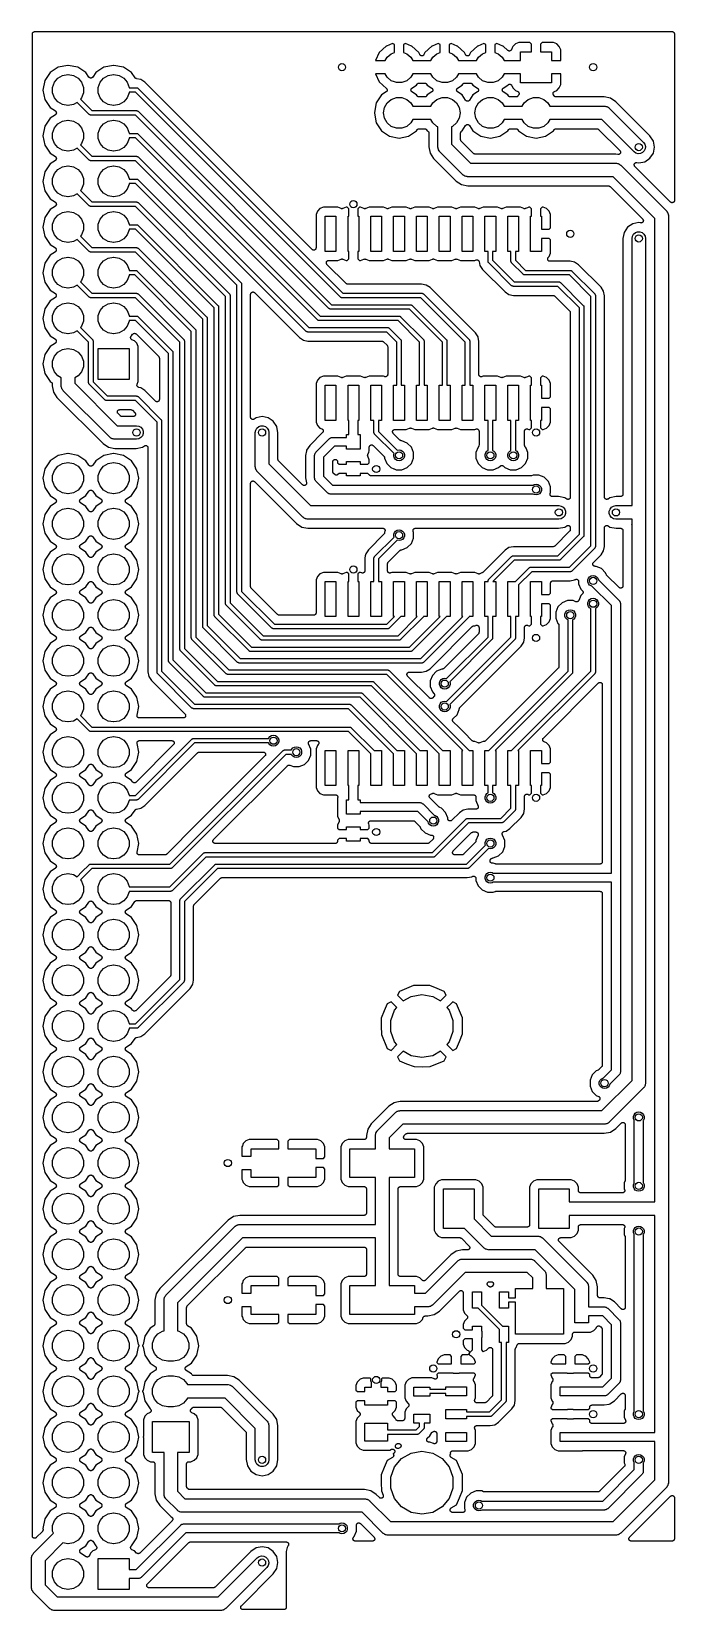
# Model space of a CAD drawing. Extents: x 99.6 to 135.3, y -116.3 to -28.5.
import ezdxf

# ---------------------------------------------------------------- set-up
doc = ezdxf.new("R2010")
doc.units = 0
doc.header["$MEASUREMENT"] = 0
doc.layers.add('BLACK', color=7, linetype='CONTINUOUS')

msp = doc.modelspace()

# ---------------------------------------------------------------- linework, layer by layer
at = {"layer": 'Black'}
for p, q in [((99.618, -28.625), (99.6199, -28.6141)), ((99.618, -112.187), (99.618, -28.625)), ((99.6199, -28.6029), (99.6237, -28.5925)), ((99.6199, -28.6141), (99.6199, -28.6029)), ((99.6237, -28.5925), (99.6257, -28.5816)), ((99.6257, -28.5816), (99.6312, -28.5719)), ((99.6312, -28.5719), (99.635, -28.5615)), ((99.635, -28.5615), (99.6422, -28.553)), ((99.6422, -28.553), (99.6477, -28.5434)), ((99.6477, -28.5434), (99.6562, -28.5362)), ((99.6562, -28.5362), (99.6634, -28.5277)), ((99.6634, -28.5277), (99.673, -28.5222)), ((99.673, -28.5222), (99.6815, -28.515)), ((99.6815, -28.515), (99.6919, -28.5112)), ((99.6919, -28.5112), (99.7016, -28.5057)), ((99.7016, -28.5057), (99.7125, -28.5037)), ((99.7125, -28.5037), (99.7229, -28.4999)), ((99.7229, -28.4999), (99.7341, -28.4999)), ((99.7341, -28.4999), (99.745, -28.498)), ((99.745, -28.498), (135.205, -28.498)), ((135.205, -28.498), (135.216, -28.4999)), ((135.216, -28.4999), (135.227, -28.4999)), ((135.227, -28.4999), (135.237, -28.5037)), ((135.237, -28.5037), (135.248, -28.5057)), ((135.248, -28.5057), (135.258, -28.5112)), ((135.258, -28.5112), (135.268, -28.515)), ((135.268, -28.515), (135.277, -28.5222)), ((135.277, -28.5222), (135.287, -28.5277)), ((135.287, -28.5277), (135.294, -28.5362)), ((135.294, -28.5362), (135.302, -28.5434)), ((135.302, -28.5434), (135.308, -28.553)), ((135.308, -28.553), (135.315, -28.5615)), ((135.315, -28.5615), (135.319, -28.5719)), ((135.319, -28.5719), (135.324, -28.5816)), ((135.324, -28.5816), (135.326, -28.5925)), ((135.326, -28.5925), (135.33, -28.6029)), ((135.33, -28.6029), (135.33, -28.6141)), ((135.33, -28.6141), (135.332, -28.625)), ((135.332, -28.625), (135.332, -37.8916)), ((118.912, -29.6683), (118.708, -30.105)), ((119.305, -29.3103), (118.912, -29.6683)), ((119.314, -29.3043), (119.305, -29.3103)), ((119.65, -29.1651), (119.314, -29.3043)), ((119.353, -29.9216), (119.583, -29.7288)), ((119.583, -29.7288), (119.761, -29.6641)), ((119.761, -29.2231), (119.65, -29.1651)), ((119.761, -29.6641), (119.761, -29.2231)), ((120.38, -29.1651), (120.269, -29.2231)), ((120.269, -29.2231), (120.269, -29.6641)), ((120.269, -29.6641), (120.447, -29.7288)), ((120.716, -29.3043), (120.38, -29.1651)), ((120.447, -29.7288), (120.677, -29.9216)), ((120.725, -29.3103), (120.716, -29.3043)), ((121.118, -29.6683), (120.725, -29.3103)), ((121.17, -29.7802), (121.118, -29.6683)), ((121.176, -29.7891), (121.17, -29.7802)), ((121.181, -29.799), (121.176, -29.7891)), ((121.189, -29.807), (121.181, -29.799)), ((121.195, -29.8163), (121.189, -29.807)), ((121.204, -29.8225), (121.195, -29.8163)), ((121.212, -29.8302), (121.204, -29.8225)), ((121.222, -29.835), (121.212, -29.8302)), ((121.232, -29.8415), (121.222, -29.835)), ((121.242, -29.8443), (121.232, -29.8415)), ((121.252, -29.8489), (121.242, -29.8443)), ((121.263, -29.8499), (121.252, -29.8489)), ((121.274, -29.8529), (121.263, -29.8499)), ((121.285, -29.8519), (121.274, -29.8529)), ((121.296, -29.8529), (121.285, -29.8519)), ((121.307, -29.8499), (121.296, -29.8529)), ((121.318, -29.8489), (121.307, -29.8499)), ((121.328, -29.8443), (121.318, -29.8489)), ((121.338, -29.8415), (121.328, -29.8443)), ((121.348, -29.835), (121.338, -29.8415)), ((121.358, -29.8302), (121.348, -29.835)), ((121.366, -29.8225), (121.358, -29.8302)), ((121.375, -29.8163), (121.366, -29.8225)), ((121.381, -29.807), (121.375, -29.8163)), ((121.389, -29.799), (121.381, -29.807)), ((121.394, -29.7891), (121.389, -29.799)), ((121.4, -29.7802), (121.394, -29.7891)), ((121.452, -29.6683), (121.4, -29.7802)), ((121.845, -29.3103), (121.452, -29.6683)), ((121.854, -29.3043), (121.845, -29.3103)), ((122.19, -29.1651), (121.854, -29.3043)), ((121.893, -29.9216), (122.123, -29.7288)), ((122.123, -29.7288), (122.301, -29.6641)), ((122.301, -29.2231), (122.19, -29.1651)), ((122.301, -29.6641), (122.301, -29.2231)), ((122.92, -29.1651), (122.809, -29.2231)), ((122.809, -29.2231), (122.809, -29.6641)), ((122.809, -29.6641), (122.987, -29.7288)), ((123.256, -29.3043), (122.92, -29.1651)), ((122.987, -29.7288), (123.217, -29.9216)), ((123.265, -29.3103), (123.256, -29.3043)), ((123.658, -29.6683), (123.265, -29.3103)), ((123.71, -29.7802), (123.658, -29.6683)), ((123.716, -29.7891), (123.71, -29.7802)), ((123.721, -29.799), (123.716, -29.7891)), ((123.729, -29.807), (123.721, -29.799)), ((123.735, -29.8163), (123.729, -29.807)), ((123.744, -29.8225), (123.735, -29.8163)), ((123.752, -29.8302), (123.744, -29.8225)), ((123.762, -29.835), (123.752, -29.8302)), ((123.772, -29.8415), (123.762, -29.835)), ((123.782, -29.8443), (123.772, -29.8415)), ((123.792, -29.8489), (123.782, -29.8443)), ((123.803, -29.8499), (123.792, -29.8489)), ((123.814, -29.8529), (123.803, -29.8499)), ((123.825, -29.8519), (123.814, -29.8529)), ((123.836, -29.8529), (123.825, -29.8519)), ((123.847, -29.8499), (123.836, -29.8529)), ((123.858, -29.8489), (123.847, -29.8499)), ((123.868, -29.8443), (123.858, -29.8489)), ((123.878, -29.8415), (123.868, -29.8443)), ((123.888, -29.835), (123.878, -29.8415)), ((123.898, -29.8302), (123.888, -29.835)), ((123.906, -29.8225), (123.898, -29.8302)), ((123.915, -29.8163), (123.906, -29.8225)), ((123.921, -29.807), (123.915, -29.8163)), ((123.929, -29.799), (123.921, -29.807)), ((123.934, -29.7891), (123.929, -29.799)), ((123.94, -29.7802), (123.934, -29.7891)), ((123.992, -29.6683), (123.94, -29.7802)), ((124.385, -29.3103), (123.992, -29.6683)), ((124.394, -29.3043), (124.385, -29.3103)), ((124.73, -29.1651), (124.394, -29.3043)), ((124.433, -29.9216), (124.663, -29.7288)), ((124.663, -29.7288), (124.841, -29.6641)), ((124.841, -29.2231), (124.73, -29.1651)), ((124.841, -29.6641), (124.841, -29.2231)), ((125.46, -29.1651), (125.349, -29.2231)), ((125.349, -29.2231), (125.349, -29.6641)), ((125.349, -29.6641), (125.527, -29.7288)), ((125.796, -29.3043), (125.46, -29.1651)), ((125.527, -29.7288), (125.757, -29.9216)), ((125.805, -29.3103), (125.796, -29.3043)), ((126.066, -29.5479), (125.805, -29.3103)), ((126.075, -29.5538), (126.066, -29.5479)), ((126.083, -29.5612), (126.075, -29.5538)), ((126.093, -29.5655), (126.083, -29.5612)), ((126.103, -29.5715), (126.093, -29.5655)), ((126.114, -29.5739), (126.103, -29.5715)), ((126.124, -29.5781), (126.114, -29.5739)), ((126.135, -29.5786), (126.124, -29.5781)), ((126.146, -29.581), (126.135, -29.5786)), ((126.157, -29.5796), (126.146, -29.581)), ((126.168, -29.58), (126.157, -29.5796)), ((126.179, -29.5767), (126.168, -29.58)), ((126.19, -29.5752), (126.179, -29.5767)), ((126.199, -29.5701), (126.19, -29.5752)), ((126.21, -29.5668), (126.199, -29.5701)), ((126.219, -29.5599), (126.21, -29.5668)), ((126.229, -29.5547), (126.219, -29.5599)), ((126.236, -29.5466), (126.229, -29.5547)), ((126.245, -29.5399), (126.236, -29.5466)), ((126.251, -29.5304), (126.245, -29.5399)), ((126.259, -29.5221), (126.251, -29.5304)), ((126.263, -29.512), (126.259, -29.5221)), ((126.269, -29.5027), (126.263, -29.512)), ((126.286, -29.4606), (126.269, -29.5027)), ((126.312, -29.3972), (126.286, -29.4606)), ((126.341, -29.3286), (126.312, -29.3972)), ((126.484, -29.1857), (126.341, -29.3286)), ((126.341, -29.3286), (126.341, -29.3286)), ((126.341, -29.3286), (126.341, -29.3286)), ((126.341, -29.3286), (126.341, -29.3286)), ((126.67, -29.1084), (126.484, -29.1857)), ((126.484, -29.1857), (126.484, -29.1857)), ((126.484, -29.1857), (126.484, -29.1857)), ((127.297, -29.1084), (126.67, -29.1084)), ((126.771, -30.105), (126.771, -29.6164)), ((126.771, -29.6164), (127.381, -29.6164)), ((127.381, -29.1928), (127.297, -29.1084)), ((127.381, -29.6164), (127.381, -29.1928)), ((127.973, -29.1084), (127.889, -29.1928)), ((127.889, -29.1928), (127.889, -29.6164)), ((127.889, -29.6164), (128.499, -29.6164)), ((128.6, -29.1084), (127.973, -29.1084)), ((128.499, -29.6164), (128.499, -30.105)), ((128.786, -29.1857), (128.6, -29.1084)), ((128.929, -29.3286), (128.786, -29.1857)), ((129.007, -29.5154), (128.929, -29.3286)), ((129.007, -30.105), (129.007, -29.5154)), ((101.047, -30.4851), (100.603, -30.7819)), ((101.583, -30.3784), (101.047, -30.4851)), ((101.617, -30.3784), (101.583, -30.3784)), ((102.153, -30.4851), (101.617, -30.3784)), ((102.597, -30.7819), (102.153, -30.4851)), ((103.587, -30.4851), (103.143, -30.7819)), ((104.123, -30.3784), (103.587, -30.4851)), ((104.157, -30.3784), (104.123, -30.3784)), ((104.693, -30.4851), (104.157, -30.3784)), ((105.137, -30.7819), (104.693, -30.4851)), ((118.708, -30.105), (119.248, -30.105)), ((119.248, -30.105), (119.353, -29.9216)), ((120.677, -29.9216), (120.782, -30.105)), ((120.782, -30.105), (121.788, -30.105)), ((121.788, -30.105), (121.893, -29.9216)), ((123.217, -29.9216), (123.322, -30.105)), ((123.322, -30.105), (124.328, -30.105)), ((124.328, -30.105), (124.433, -29.9216)), ((125.757, -29.9216), (125.862, -30.105)), ((125.862, -30.105), (126.771, -30.105)), ((128.499, -30.105), (129.007, -30.105)), ((100.306, -31.2261), (100.202, -31.75)), ((100.603, -30.7819), (100.306, -31.2261)), ((100.746, -31.6), (100.849, -31.3182)), ((100.746, -31.9), (100.746, -31.6)), ((100.849, -31.3182), (101.042, -31.0884)), ((101.042, -31.0884), (101.301, -30.9385)), ((101.301, -30.9385), (101.597, -30.8864)), ((101.597, -30.8864), (101.603, -30.8864)), ((101.603, -30.8864), (101.899, -30.9385)), ((101.899, -30.9385), (102.158, -31.0884)), ((102.158, -31.0884), (102.351, -31.3182)), ((102.351, -31.3182), (102.454, -31.6)), ((102.454, -31.6), (102.454, -31.9)), ((102.764, -31.0317), (102.597, -30.7819)), ((102.774, -31.0417), (102.764, -31.0317)), ((102.782, -31.0529), (102.774, -31.0417)), ((102.789, -31.0576), (102.782, -31.0529)), ((102.795, -31.0636), (102.789, -31.0576)), ((102.807, -31.0697), (102.795, -31.0636)), ((102.819, -31.0774), (102.807, -31.0697)), ((102.827, -31.0794), (102.819, -31.0774)), ((102.834, -31.0831), (102.827, -31.0794)), ((102.848, -31.0846), (102.834, -31.0831)), ((102.862, -31.0879), (102.848, -31.0846)), ((102.87, -31.087), (102.862, -31.0879)), ((102.878, -31.0879), (102.87, -31.087)), ((102.892, -31.0846), (102.878, -31.0879)), ((102.906, -31.0831), (102.892, -31.0846)), ((102.913, -31.0794), (102.906, -31.0831)), ((102.921, -31.0774), (102.913, -31.0794)), ((102.933, -31.0697), (102.921, -31.0774)), ((102.945, -31.0636), (102.933, -31.0697)), ((102.951, -31.0576), (102.945, -31.0636)), ((102.958, -31.0529), (102.951, -31.0576)), ((102.966, -31.0417), (102.958, -31.0529)), ((102.976, -31.0317), (102.966, -31.0417)), ((103.143, -30.7819), (102.976, -31.0317)), ((103.286, -31.6), (103.389, -31.3182)), ((103.286, -31.9), (103.286, -31.6)), ((103.389, -31.3182), (103.582, -31.0884)), ((103.582, -31.0884), (103.841, -30.9385)), ((103.841, -30.9385), (104.137, -30.8864)), ((104.137, -30.8864), (104.143, -30.8864)), ((104.143, -30.8864), (104.439, -30.9385)), ((104.439, -30.9385), (104.698, -31.0884)), ((104.698, -31.0884), (104.891, -31.3182)), ((104.891, -31.3182), (104.994, -31.6)), ((104.994, -31.6), (104.994, -31.625)), ((105.327, -31.065), (105.137, -30.7819)), ((105.33, -31.069), (105.327, -31.065)), ((105.333, -31.0739), (105.33, -31.069)), ((105.346, -31.0849), (105.333, -31.0739)), ((105.357, -31.0968), (105.346, -31.0849)), ((105.362, -31.0993), (105.357, -31.0968)), ((105.366, -31.103), (105.362, -31.0993)), ((105.382, -31.109), (105.366, -31.103)), ((105.397, -31.1163), (105.382, -31.109)), ((105.402, -31.117), (105.397, -31.1163)), ((105.407, -31.119), (105.402, -31.117)), ((105.651, -31.1675), (105.407, -31.119)), ((105.866, -31.3112), (105.651, -31.1675)), ((115.18, -40.625), (105.866, -31.3112)), ((119.248, -30.855), (118.708, -30.855)), ((118.708, -30.855), (118.912, -31.2917)), ((118.912, -31.2917), (119.312, -31.6562)), ((119.353, -31.0384), (119.248, -30.855)), ((119.583, -31.2312), (119.353, -31.0384)), ((119.761, -31.2959), (119.583, -31.2312)), ((119.865, -31.3338), (119.761, -31.2959)), ((120.165, -31.3338), (119.865, -31.3338)), ((120.447, -31.2312), (120.165, -31.3338)), ((120.677, -31.0384), (120.447, -31.2312)), ((120.782, -30.855), (120.677, -31.0384)), ((120.733, -31.6444), (120.983, -31.4775)), ((121.788, -30.855), (120.782, -30.855)), ((120.983, -31.4775), (121.022, -31.4194)), ((121.022, -31.4194), (121.034, -31.4065)), ((121.034, -31.4065), (121.046, -31.3927)), ((121.046, -31.3927), (121.049, -31.3906)), ((121.049, -31.3906), (121.052, -31.3876)), ((121.052, -31.3876), (121.068, -31.3796)), ((121.068, -31.3796), (121.084, -31.3707)), ((121.084, -31.3707), (121.088, -31.3699)), ((121.088, -31.3699), (121.092, -31.3681)), ((121.092, -31.3681), (121.11, -31.3661)), ((121.11, -31.3661), (121.127, -31.363)), ((121.127, -31.363), (121.443, -31.363)), ((121.443, -31.363), (121.46, -31.3661)), ((121.46, -31.3661), (121.478, -31.3681)), ((121.478, -31.3681), (121.482, -31.3699)), ((121.482, -31.3699), (121.486, -31.3707)), ((121.486, -31.3707), (121.502, -31.3796)), ((121.502, -31.3796), (121.518, -31.3876)), ((121.518, -31.3876), (121.521, -31.3906)), ((121.521, -31.3906), (121.524, -31.3927)), ((121.524, -31.3927), (121.536, -31.4065)), ((121.536, -31.4065), (121.548, -31.4194)), ((121.548, -31.4194), (121.587, -31.4775)), ((121.587, -31.4775), (121.837, -31.6444)), ((121.893, -31.0384), (121.788, -30.855)), ((122.123, -31.2312), (121.893, -31.0384)), ((122.301, -31.2959), (122.123, -31.2312)), ((122.405, -31.3338), (122.301, -31.2959)), ((122.705, -31.3338), (122.405, -31.3338)), ((122.987, -31.2312), (122.705, -31.3338)), ((123.217, -31.0384), (122.987, -31.2312)), ((123.322, -30.855), (123.217, -31.0384)), ((123.273, -31.6444), (123.523, -31.4775)), ((124.328, -30.855), (123.322, -30.855)), ((123.523, -31.4775), (123.562, -31.4194)), ((123.562, -31.4194), (123.574, -31.4065)), ((123.574, -31.4065), (123.586, -31.3927)), ((123.586, -31.3927), (123.589, -31.3906)), ((123.589, -31.3906), (123.592, -31.3876)), ((123.592, -31.3876), (123.608, -31.3796)), ((123.608, -31.3796), (123.624, -31.3707)), ((123.624, -31.3707), (123.628, -31.3699)), ((123.628, -31.3699), (123.632, -31.3681)), ((123.632, -31.3681), (123.65, -31.3661)), ((123.65, -31.3661), (123.667, -31.363)), ((123.667, -31.363), (123.983, -31.363)), ((123.983, -31.363), (124, -31.3661)), ((124, -31.3661), (124.018, -31.3681)), ((124.018, -31.3681), (124.022, -31.3699)), ((124.022, -31.3699), (124.026, -31.3707)), ((124.026, -31.3707), (124.042, -31.3796)), ((124.042, -31.3796), (124.058, -31.3876)), ((124.058, -31.3876), (124.061, -31.3906)), ((124.061, -31.3906), (124.064, -31.3927)), ((124.064, -31.3927), (124.076, -31.4065)), ((124.076, -31.4065), (124.088, -31.4194)), ((124.088, -31.4194), (124.127, -31.4775)), ((124.127, -31.4775), (124.377, -31.6444)), ((124.433, -31.0384), (124.328, -30.855)), ((124.663, -31.2312), (124.433, -31.0384)), ((124.841, -31.2959), (124.663, -31.2312)), ((124.945, -31.3338), (124.841, -31.2959)), ((125.245, -31.3338), (124.945, -31.3338)), ((125.527, -31.2312), (125.245, -31.3338)), ((125.757, -31.0384), (125.527, -31.2312)), ((125.862, -30.855), (125.757, -31.0384)), ((125.813, -31.6444), (126.063, -31.4775)), ((126.771, -30.855), (125.862, -30.855)), ((126.063, -31.4774), (126.066, -31.4744)), ((126.063, -31.4775), (126.063, -31.4774)), ((126.066, -31.4744), (126.068, -31.4707)), ((126.068, -31.4707), (126.081, -31.4585)), ((126.081, -31.4585), (126.094, -31.4456)), ((126.094, -31.4456), (126.097, -31.4437)), ((126.097, -31.4437), (126.1, -31.4409)), ((126.1, -31.4409), (126.117, -31.434)), ((126.117, -31.434), (126.133, -31.4261)), ((126.133, -31.4261), (126.137, -31.4256)), ((126.137, -31.4256), (126.141, -31.424)), ((126.141, -31.424), (126.159, -31.4232)), ((126.159, -31.4232), (126.177, -31.4212)), ((126.177, -31.4212), (126.181, -31.4222)), ((126.181, -31.4222), (126.185, -31.4221)), ((126.185, -31.4221), (126.202, -31.4275)), ((126.202, -31.4275), (126.22, -31.4317)), ((126.22, -31.4317), (126.223, -31.4341)), ((126.223, -31.4341), (126.227, -31.4353)), ((126.227, -31.4353), (126.242, -31.4463)), ((126.242, -31.4463), (126.257, -31.4562)), ((126.257, -31.4562), (126.259, -31.4596)), ((126.259, -31.4596), (126.262, -31.4622)), ((126.262, -31.4622), (126.272, -31.4773)), ((126.272, -31.4773), (126.283, -31.4918)), ((126.283, -31.4918), (126.284, -31.4958)), ((126.284, -31.4958), (126.286, -31.4994)), ((126.286, -31.4994), (126.341, -31.6314)), ((126.771, -31.3436), (126.771, -30.855)), ((128.499, -31.3436), (126.771, -31.3436)), ((129.007, -30.855), (128.499, -30.855)), ((128.499, -30.855), (128.499, -31.3436)), ((128.929, -31.6314), (128.964, -31.5468)), ((128.964, -31.5468), (129.007, -31.4446)), ((129.007, -31.4446), (129.007, -30.855)), ((100.202, -31.75), (100.306, -32.2739)), ((100.306, -32.2739), (100.603, -32.7181)), ((100.849, -32.1818), (100.746, -31.9)), ((101.042, -32.4116), (100.849, -32.1818)), ((101.301, -32.5615), (101.042, -32.4116)), ((102.112, -32.4385), (101.899, -32.5615)), ((102.782, -33.1084), (102.112, -32.4385)), ((102.351, -32.1818), (102.286, -32.2593)), ((102.286, -32.2593), (102.922, -32.895)), ((102.454, -31.9), (102.351, -32.1818)), ((103.389, -32.1818), (103.286, -31.9)), ((103.582, -32.4116), (103.389, -32.1818)), ((103.841, -32.5615), (103.582, -32.4116)), ((104.698, -32.4116), (104.439, -32.5615)), ((104.891, -32.1818), (104.698, -32.4116)), ((104.994, -31.9), (104.891, -32.1818)), ((104.994, -31.625), (105.41, -31.625)), ((105.358, -31.875), (104.994, -31.875)), ((104.994, -31.875), (104.994, -31.9)), ((116.752, -43.2684), (105.358, -31.875)), ((105.41, -31.625), (105.415, -31.626)), ((105.415, -31.626), (105.421, -31.6255)), ((105.421, -31.6255), (105.437, -31.6297)), ((105.437, -31.6297), (105.453, -31.6325)), ((105.453, -31.6325), (105.458, -31.6353)), ((105.458, -31.6353), (105.463, -31.6367)), ((105.463, -31.6367), (105.476, -31.6461)), ((105.476, -31.6461), (105.49, -31.6542)), ((105.49, -31.6542), (105.494, -31.6585)), ((105.494, -31.6585), (105.498, -31.6616)), ((105.498, -31.6616), (116.892, -43.055)), ((118.75, -32.4667), (118.643, -33.0031)), ((119.047, -32.0225), (118.75, -32.4667)), ((119.297, -31.8556), (119.047, -32.0225)), ((119.047, -32.0225), (119.047, -32.0225)), ((119.203, -32.7213), (119.353, -32.4616)), ((119.3, -31.8526), (119.297, -31.8556)), ((119.297, -31.8556), (119.297, -31.8556)), ((119.304, -31.8506), (119.3, -31.8526)), ((119.31, -31.8435), (119.304, -31.8506)), ((119.318, -31.8378), (119.31, -31.8435)), ((119.312, -31.6562), (119.314, -31.6596)), ((119.314, -31.6596), (119.318, -31.6622)), ((119.318, -31.6622), (119.323, -31.6691)), ((119.323, -31.8309), (119.318, -31.8378)), ((119.323, -31.6691), (119.329, -31.6749)), ((119.329, -31.8251), (119.323, -31.8309)), ((119.329, -31.6749), (119.333, -31.6836)), ((119.331, -31.8212), (119.329, -31.8251)), ((119.333, -31.818), (119.331, -31.8212)), ((119.333, -31.6836), (119.339, -31.6911)), ((119.337, -31.8092), (119.333, -31.818)), ((119.342, -31.8011), (119.337, -31.8092)), ((119.339, -31.6911), (119.34, -31.6952)), ((119.34, -31.6952), (119.342, -31.6989)), ((119.342, -31.6989), (119.344, -31.707)), ((119.344, -31.793), (119.342, -31.8011)), ((119.344, -31.707), (119.348, -31.7145)), ((119.348, -31.7855), (119.344, -31.793)), ((119.348, -31.7145), (119.349, -31.7241)), ((119.349, -31.7812), (119.348, -31.7855)), ((119.349, -31.7241), (119.352, -31.7332)), ((119.35, -31.7773), (119.349, -31.7812)), ((119.351, -31.7677), (119.35, -31.7773)), ((119.353, -31.7583), (119.351, -31.7677)), ((119.352, -31.7332), (119.352, -31.7375)), ((119.352, -31.7375), (119.353, -31.7417)), ((119.353, -31.7417), (119.352, -31.75)), ((119.352, -31.75), (119.353, -31.7583)), ((119.353, -32.4616), (119.583, -32.2688)), ((119.583, -32.2688), (119.865, -32.1662)), ((119.865, -32.1662), (120.165, -32.1662)), ((120.165, -32.1662), (120.447, -32.2688)), ((120.447, -32.2688), (120.677, -32.4616)), ((120.677, -31.7417), (120.68, -31.7282)), ((120.678, -31.75), (120.677, -31.7417)), ((120.677, -31.7583), (120.678, -31.75)), ((120.68, -31.7718), (120.677, -31.7583)), ((120.677, -32.4616), (120.782, -32.645)), ((120.68, -31.7282), (120.682, -31.7145)), ((120.682, -31.7855), (120.68, -31.7718)), ((120.682, -31.7145), (120.686, -31.707)), ((120.686, -31.793), (120.682, -31.7855)), ((120.686, -31.707), (120.688, -31.6989)), ((120.688, -31.8011), (120.686, -31.793)), ((120.688, -31.6989), (120.695, -31.6873)), ((120.695, -31.8127), (120.688, -31.8011)), ((120.695, -31.6873), (120.701, -31.6749)), ((120.701, -31.8251), (120.695, -31.8127)), ((120.701, -31.6749), (120.707, -31.6691)), ((120.707, -31.8309), (120.701, -31.8251)), ((120.707, -31.6691), (120.712, -31.6622)), ((120.712, -31.8378), (120.707, -31.8309)), ((120.712, -31.6622), (120.723, -31.654)), ((120.723, -31.846), (120.712, -31.8378)), ((120.723, -31.654), (120.733, -31.6444)), ((120.733, -31.8556), (120.723, -31.846)), ((120.983, -32.0225), (120.733, -31.8556)), ((121.022, -32.0806), (120.983, -32.0225)), ((121.034, -32.0935), (121.022, -32.0806)), ((121.046, -32.1073), (121.034, -32.0935)), ((121.049, -32.1094), (121.046, -32.1073)), ((121.052, -32.1124), (121.049, -32.1094)), ((121.068, -32.1204), (121.052, -32.1124)), ((121.084, -32.1293), (121.068, -32.1204)), ((121.088, -32.1301), (121.084, -32.1293)), ((121.092, -32.1319), (121.088, -32.1301)), ((121.11, -32.1339), (121.092, -32.1319)), ((121.127, -32.137), (121.11, -32.1339)), ((121.443, -32.137), (121.127, -32.137)), ((121.46, -32.1339), (121.443, -32.137)), ((121.478, -32.1319), (121.46, -32.1339)), ((121.482, -32.1301), (121.478, -32.1319)), ((121.486, -32.1293), (121.482, -32.1301)), ((121.502, -32.1204), (121.486, -32.1293)), ((121.518, -32.1124), (121.502, -32.1204)), ((121.521, -32.1094), (121.518, -32.1124)), ((121.524, -32.1073), (121.521, -32.1094)), ((121.536, -32.0935), (121.524, -32.1073)), ((121.548, -32.0806), (121.536, -32.0935)), ((121.587, -32.0225), (121.548, -32.0806)), ((121.837, -31.8556), (121.587, -32.0225)), ((121.788, -32.645), (121.893, -32.4616)), ((121.837, -31.6444), (121.842, -31.6492)), ((121.842, -31.8508), (121.837, -31.8556)), ((121.842, -31.6492), (121.848, -31.6527)), ((121.848, -31.8473), (121.842, -31.8508)), ((121.848, -31.6527), (121.852, -31.6581)), ((121.852, -31.8419), (121.848, -31.8473)), ((121.852, -31.6581), (121.858, -31.6622)), ((121.858, -31.8378), (121.852, -31.8419)), ((121.858, -31.6622), (121.863, -31.6691)), ((121.863, -31.8309), (121.858, -31.8378)), ((121.863, -31.6691), (121.869, -31.6749)), ((121.869, -31.8251), (121.863, -31.8309)), ((121.869, -31.6749), (121.872, -31.6812)), ((121.872, -31.8188), (121.869, -31.8251)), ((121.872, -31.6812), (121.876, -31.6865)), ((121.876, -31.8135), (121.872, -31.8188)), ((121.876, -31.6865), (121.879, -31.693)), ((121.879, -31.8069), (121.876, -31.8135)), ((121.879, -31.693), (121.882, -31.6989)), ((121.882, -31.8011), (121.879, -31.8069)), ((121.882, -31.6989), (121.884, -31.707)), ((121.884, -31.793), (121.882, -31.8011)), ((121.884, -31.707), (121.888, -31.7145)), ((121.888, -31.7855), (121.884, -31.793)), ((121.888, -31.7145), (121.889, -31.7214)), ((121.889, -31.7786), (121.888, -31.7855)), ((121.889, -31.7214), (121.891, -31.7279)), ((121.891, -31.7721), (121.889, -31.7786)), ((121.891, -31.7279), (121.891, -31.7349)), ((121.891, -31.7349), (121.893, -31.7417)), ((121.893, -31.7583), (121.891, -31.7651)), ((121.891, -31.7651), (121.891, -31.7721)), ((121.893, -31.7417), (121.892, -31.75)), ((121.892, -31.75), (121.893, -31.7583)), ((121.893, -32.4616), (122.123, -32.2688)), ((122.123, -32.2688), (122.405, -32.1662)), ((122.405, -32.1662), (122.705, -32.1662)), ((122.705, -32.1662), (122.987, -32.2688)), ((122.987, -32.2688), (123.217, -32.4616)), ((123.217, -31.7417), (123.22, -31.7282)), ((123.218, -31.75), (123.217, -31.7417)), ((123.217, -31.7583), (123.218, -31.75)), ((123.22, -31.7718), (123.217, -31.7583)), ((123.217, -32.4616), (123.367, -32.7213)), ((123.22, -31.7282), (123.222, -31.7145)), ((123.222, -31.7855), (123.22, -31.7718)), ((123.222, -31.7145), (123.226, -31.707)), ((123.226, -31.793), (123.222, -31.7855)), ((123.226, -31.707), (123.228, -31.6989)), ((123.228, -31.8011), (123.226, -31.793)), ((123.228, -31.6989), (123.235, -31.6873)), ((123.235, -31.8127), (123.228, -31.8011)), ((123.235, -31.6873), (123.241, -31.6749)), ((123.241, -31.8251), (123.235, -31.8127)), ((123.241, -31.6749), (123.247, -31.6691)), ((123.247, -31.8309), (123.241, -31.8251)), ((123.247, -31.6691), (123.252, -31.6622)), ((123.252, -31.8378), (123.247, -31.8309)), ((123.252, -31.6622), (123.263, -31.654)), ((123.263, -31.846), (123.252, -31.8378)), ((123.263, -31.654), (123.273, -31.6444)), ((123.273, -31.8556), (123.263, -31.846)), ((123.523, -32.0225), (123.273, -31.8556)), ((123.719, -32.3163), (123.523, -32.0225)), ((123.729, -32.3263), (123.719, -32.3163)), ((123.737, -32.3375), (123.729, -32.3263)), ((123.744, -32.3421), (123.737, -32.3375)), ((123.75, -32.3482), (123.744, -32.3421)), ((123.762, -32.3543), (123.75, -32.3482)), ((123.774, -32.362), (123.762, -32.3543)), ((123.782, -32.364), (123.774, -32.362)), ((123.789, -32.3677), (123.782, -32.364)), ((123.803, -32.3692), (123.789, -32.3677)), ((123.817, -32.3725), (123.803, -32.3692)), ((123.825, -32.3716), (123.817, -32.3725)), ((123.833, -32.3725), (123.825, -32.3716)), ((123.847, -32.3692), (123.833, -32.3725)), ((123.861, -32.3677), (123.847, -32.3692)), ((123.868, -32.364), (123.861, -32.3677)), ((123.876, -32.362), (123.868, -32.364)), ((123.888, -32.3543), (123.876, -32.362)), ((123.9, -32.3482), (123.888, -32.3543)), ((123.906, -32.3421), (123.9, -32.3482)), ((123.913, -32.3375), (123.906, -32.3421)), ((123.921, -32.3263), (123.913, -32.3375)), ((123.931, -32.3163), (123.921, -32.3263)), ((124.127, -32.0225), (123.931, -32.3163)), ((124.377, -31.8556), (124.127, -32.0225)), ((124.283, -32.7213), (124.433, -32.4616)), ((124.377, -31.6444), (124.382, -31.6492)), ((124.382, -31.8508), (124.377, -31.8556)), ((124.382, -31.6492), (124.388, -31.6527)), ((124.388, -31.8473), (124.382, -31.8508)), ((124.388, -31.6527), (124.392, -31.6581)), ((124.392, -31.8419), (124.388, -31.8473)), ((124.392, -31.6581), (124.398, -31.6622)), ((124.398, -31.8378), (124.392, -31.8419)), ((124.398, -31.6622), (124.403, -31.6691)), ((124.403, -31.8309), (124.398, -31.8378)), ((124.403, -31.6691), (124.409, -31.6749)), ((124.409, -31.8251), (124.403, -31.8309)), ((124.409, -31.6749), (124.412, -31.6812)), ((124.412, -31.8188), (124.409, -31.8251)), ((124.412, -31.6812), (124.416, -31.6865)), ((124.416, -31.8135), (124.412, -31.8188)), ((124.416, -31.6865), (124.419, -31.693)), ((124.419, -31.8069), (124.416, -31.8135)), ((124.419, -31.693), (124.422, -31.6989)), ((124.422, -31.8011), (124.419, -31.8069)), ((124.422, -31.6989), (124.424, -31.707)), ((124.424, -31.793), (124.422, -31.8011)), ((124.424, -31.707), (124.428, -31.7145)), ((124.428, -31.7855), (124.424, -31.793)), ((124.428, -31.7145), (124.429, -31.7214)), ((124.429, -31.7786), (124.428, -31.7855)), ((124.429, -31.7214), (124.431, -31.7279)), ((124.431, -31.7721), (124.429, -31.7786)), ((124.431, -31.7279), (124.431, -31.7349)), ((124.431, -31.7349), (124.433, -31.7417)), ((124.433, -31.7583), (124.431, -31.7651)), ((124.431, -31.7651), (124.431, -31.7721)), ((124.433, -31.7417), (124.432, -31.75)), ((124.432, -31.75), (124.433, -31.7583)), ((124.433, -32.4616), (124.663, -32.2688)), ((124.663, -32.2688), (124.945, -32.1662)), ((124.945, -32.1662), (125.245, -32.1662)), ((125.245, -32.1662), (125.527, -32.2688)), ((125.527, -32.2688), (125.757, -32.4616)), ((125.757, -31.7417), (125.76, -31.7282)), ((125.758, -31.75), (125.757, -31.7417)), ((125.757, -31.7583), (125.758, -31.75)), ((125.76, -31.7718), (125.757, -31.7583)), ((125.757, -32.4616), (125.862, -32.645)), ((125.76, -31.7282), (125.762, -31.7145)), ((125.762, -31.7855), (125.76, -31.7718)), ((125.762, -31.7145), (125.766, -31.707)), ((125.766, -31.793), (125.762, -31.7855)), ((125.766, -31.707), (125.768, -31.6989)), ((125.768, -31.8011), (125.766, -31.793)), ((125.768, -31.6989), (125.775, -31.6873)), ((125.775, -31.8127), (125.768, -31.8011)), ((125.775, -31.6873), (125.781, -31.6749)), ((125.781, -31.8251), (125.775, -31.8127)), ((125.781, -31.6749), (125.787, -31.6691)), ((125.787, -31.8309), (125.781, -31.8251)), ((125.787, -31.6691), (125.792, -31.6622)), ((125.792, -31.8378), (125.787, -31.8309)), ((125.792, -31.6622), (125.803, -31.654)), ((125.803, -31.846), (125.792, -31.8378)), ((125.803, -31.654), (125.813, -31.6444)), ((125.813, -31.8556), (125.803, -31.846)), ((126.063, -32.0225), (125.813, -31.8556)), ((126.102, -32.0806), (126.063, -32.0225)), ((126.114, -32.0935), (126.102, -32.0806)), ((126.126, -32.1073), (126.114, -32.0935)), ((126.129, -32.1094), (126.126, -32.1073)), ((126.132, -32.1124), (126.129, -32.1094)), ((126.148, -32.1204), (126.132, -32.1124)), ((126.164, -32.1293), (126.148, -32.1204)), ((126.168, -32.1301), (126.164, -32.1293)), ((126.172, -32.1319), (126.168, -32.1301)), ((126.19, -32.1339), (126.172, -32.1319)), ((126.207, -32.137), (126.19, -32.1339)), ((126.523, -32.137), (126.207, -32.137)), ((126.341, -31.6314), (126.484, -31.7743)), ((126.484, -31.7743), (126.614, -31.8283)), ((126.54, -32.1339), (126.523, -32.137)), ((126.558, -32.1319), (126.54, -32.1339)), ((126.562, -32.1301), (126.558, -32.1319)), ((126.566, -32.1293), (126.562, -32.1301)), ((126.582, -32.1204), (126.566, -32.1293)), ((126.598, -32.1124), (126.582, -32.1204)), ((126.601, -32.1094), (126.598, -32.1124)), ((126.604, -32.1073), (126.601, -32.1094)), ((126.616, -32.0935), (126.604, -32.1073)), ((126.614, -31.8283), (126.615, -31.8291)), ((126.615, -31.8291), (126.617, -31.8294)), ((126.628, -32.0806), (126.616, -32.0935)), ((126.617, -31.8294), (126.632, -31.8394)), ((126.671, -32.0162), (126.628, -32.0806)), ((126.632, -31.8394), (126.647, -31.8484)), ((126.647, -31.8484), (126.649, -31.8505)), ((126.649, -31.8505), (126.651, -31.852)), ((126.651, -31.852), (126.652, -31.8531)), ((126.652, -31.8531), (126.653, -31.8539)), ((126.653, -31.8539), (126.664, -31.8684)), ((126.664, -31.8684), (126.676, -31.8821)), ((126.672, -32.0149), (126.671, -32.0162)), ((126.673, -32.0139), (126.672, -32.0149)), ((126.674, -32.0113), (126.673, -32.0139)), ((126.676, -32.0091), (126.674, -32.0113)), ((126.676, -31.8821), (126.676, -31.8848)), ((126.676, -31.8848), (126.678, -31.887)), ((126.682, -31.9923), (126.676, -32.0091)), ((126.678, -31.887), (126.679, -31.8883)), ((126.679, -31.8883), (126.679, -31.8895)), ((126.679, -31.8895), (126.684, -31.9067)), ((126.689, -31.9758), (126.682, -31.9923)), ((126.684, -31.9067), (126.691, -31.9236)), ((126.69, -31.9731), (126.689, -31.9744)), ((126.689, -31.9744), (126.689, -31.9758)), ((126.691, -31.9677), (126.69, -31.9703)), ((126.69, -31.9703), (126.69, -31.9731)), ((126.691, -31.9236), (126.691, -31.9264)), ((126.691, -31.9264), (126.691, -31.9291)), ((126.691, -31.9291), (126.691, -31.9305)), ((126.691, -31.9305), (126.692, -31.9318)), ((126.692, -31.9318), (126.691, -31.9497)), ((126.691, -31.9497), (126.691, -31.9677)), ((126.868, -32.645), (126.973, -32.4616)), ((126.973, -32.4616), (127.203, -32.2688)), ((127.203, -32.2688), (127.485, -32.1662)), ((127.485, -32.1662), (127.785, -32.1662)), ((127.785, -32.1662), (128.067, -32.2688)), ((128.067, -32.2688), (128.297, -32.4616)), ((128.297, -32.4616), (128.402, -32.645)), ((128.578, -31.9318), (128.579, -31.9305)), ((128.58, -31.9525), (128.578, -31.9318)), ((128.579, -31.9291), (128.585, -31.9093)), ((128.579, -31.9305), (128.579, -31.9291)), ((128.58, -31.9731), (128.58, -31.9525)), ((128.581, -31.9744), (128.58, -31.9731)), ((128.581, -31.9758), (128.581, -31.9744)), ((128.589, -31.9948), (128.581, -31.9758)), ((128.585, -31.9093), (128.591, -31.8895)), ((128.597, -32.0139), (128.589, -31.9948)), ((128.589, -31.9948), (128.589, -31.9948)), ((128.591, -31.8883), (128.592, -31.887)), ((128.591, -31.8895), (128.591, -31.8883)), ((128.592, -31.887), (128.604, -31.8706)), ((128.598, -32.0149), (128.597, -32.0139)), ((128.597, -32.0139), (128.597, -32.0139)), ((128.599, -32.0162), (128.598, -32.0149)), ((128.642, -32.0806), (128.599, -32.0162)), ((128.604, -31.8706), (128.617, -31.8539)), ((128.617, -31.8539), (128.618, -31.8531)), ((128.618, -31.8531), (128.619, -31.852)), ((128.619, -31.852), (128.636, -31.8409)), ((128.636, -31.8409), (128.653, -31.8294)), ((128.636, -31.8409), (128.636, -31.8409)), ((128.654, -32.0935), (128.642, -32.0806)), ((128.653, -31.8294), (128.655, -31.8291)), ((128.666, -32.1073), (128.654, -32.0935)), ((128.655, -31.8291), (128.656, -31.8283)), ((128.655, -31.8291), (128.655, -31.8291)), ((128.656, -31.8283), (128.786, -31.7743)), ((128.669, -32.1094), (128.666, -32.1073)), ((128.672, -32.1124), (128.669, -32.1094)), ((128.688, -32.1204), (128.672, -32.1124)), ((128.704, -32.1293), (128.688, -32.1204)), ((128.708, -32.1301), (128.704, -32.1293)), ((128.712, -32.1319), (128.708, -32.1301)), ((128.73, -32.1339), (128.712, -32.1319)), ((128.747, -32.137), (128.73, -32.1339)), ((131.432, -32.137), (128.747, -32.137)), ((128.786, -31.7743), (128.929, -31.6314)), ((128.786, -31.7743), (128.786, -31.7743)), ((128.929, -31.6314), (128.929, -31.6314)), ((128.929, -31.6314), (128.929, -31.6314)), ((131.782, -32.2065), (131.432, -32.137)), ((132.078, -32.4045), (131.782, -32.2065)), ((133.966, -34.2918), (132.078, -32.4045)), ((100.603, -33.3219), (100.306, -33.7661)), ((100.603, -32.7181), (100.896, -32.9144)), ((100.896, -33.1256), (100.603, -33.3219)), ((100.896, -32.9144), (100.906, -32.924)), ((100.906, -33.116), (100.896, -33.1256)), ((100.906, -32.924), (100.917, -32.9322)), ((100.917, -33.1078), (100.906, -33.116)), ((100.917, -32.9322), (100.922, -32.9391)), ((100.922, -33.1009), (100.917, -33.1078)), ((100.922, -32.9391), (100.928, -32.9449)), ((100.928, -33.0951), (100.922, -33.1009)), ((100.928, -32.9449), (100.934, -32.9573)), ((100.934, -33.0827), (100.928, -33.0951)), ((100.934, -32.9573), (100.942, -32.9689)), ((100.942, -33.0711), (100.934, -33.0827)), ((100.942, -32.9689), (100.944, -32.977)), ((100.944, -33.063), (100.942, -33.0711)), ((100.944, -32.977), (100.948, -32.9845)), ((100.948, -33.0555), (100.944, -33.063)), ((100.948, -32.9845), (100.949, -32.9982)), ((100.949, -33.0418), (100.948, -33.0555)), ((100.949, -32.9982), (100.952, -33.0117)), ((100.952, -33.0283), (100.949, -33.0418)), ((100.952, -33.0117), (100.952, -33.02)), ((100.952, -33.02), (100.952, -33.0283)), ((101.597, -32.6136), (101.301, -32.5615)), ((101.603, -32.6136), (101.597, -32.6136)), ((101.899, -32.5615), (101.603, -32.6136)), ((102.786, -33.1115), (102.782, -33.1084)), ((102.79, -33.1158), (102.786, -33.1115)), ((102.804, -33.1239), (102.79, -33.1158)), ((102.817, -33.1333), (102.804, -33.1239)), ((102.822, -33.1347), (102.817, -33.1333)), ((102.827, -33.1375), (102.822, -33.1347)), ((102.843, -33.1403), (102.827, -33.1375)), ((102.859, -33.1445), (102.843, -33.1403)), ((102.865, -33.144), (102.859, -33.1445)), ((102.87, -33.145), (102.865, -33.144)), ((105.358, -33.145), (102.87, -33.145)), ((102.922, -32.895), (105.41, -32.895)), ((104.137, -32.6136), (103.841, -32.5615)), ((104.143, -32.6136), (104.137, -32.6136)), ((104.439, -32.5615), (104.143, -32.6136)), ((116.117, -43.9034), (105.358, -33.145)), ((105.41, -32.895), (105.415, -32.896)), ((105.415, -32.896), (105.421, -32.8955)), ((105.421, -32.8955), (105.437, -32.8997)), ((105.437, -32.8997), (105.453, -32.9025)), ((105.453, -32.9025), (105.458, -32.9053)), ((105.458, -32.9053), (105.463, -32.9067)), ((105.463, -32.9067), (105.476, -32.9161)), ((105.476, -32.9161), (105.49, -32.9242)), ((105.49, -32.9242), (105.494, -32.9285)), ((105.494, -32.9285), (105.498, -32.9316)), ((105.498, -32.9316), (116.257, -43.69)), ((118.643, -33.0031), (118.643, -33.0368)), ((118.643, -33.0368), (118.75, -33.5733)), ((119.151, -33.0167), (119.203, -32.7213)), ((119.151, -33.0233), (119.151, -33.0167)), ((119.203, -33.3187), (119.151, -33.0233)), ((119.353, -33.5784), (119.203, -33.3187)), ((120.782, -32.645), (121.788, -32.645)), ((123.367, -33.3187), (123.217, -33.5784)), ((123.367, -32.7213), (123.419, -33.0167)), ((123.419, -33.0233), (123.367, -33.3187)), ((123.419, -33.0167), (123.419, -33.0233)), ((124.231, -33.0167), (124.283, -32.7213)), ((124.231, -33.0233), (124.231, -33.0167)), ((124.283, -33.3187), (124.231, -33.0233)), ((124.433, -33.5784), (124.283, -33.3187)), ((125.862, -32.645), (126.868, -32.645)), ((128.402, -32.645), (131.445, -32.645)), ((131.445, -32.645), (131.461, -32.6479)), ((131.461, -32.6479), (131.478, -32.6464)), ((131.478, -32.6464), (131.525, -32.6591)), ((131.525, -32.6591), (131.573, -32.6676)), ((131.573, -32.6676), (131.588, -32.6759)), ((131.588, -32.6759), (131.603, -32.6801)), ((131.603, -32.6801), (131.644, -32.7082)), ((131.644, -32.7082), (131.686, -32.7327)), ((131.686, -32.7327), (131.697, -32.7454)), ((131.697, -32.7454), (131.71, -32.7548)), ((131.71, -32.7548), (133.615, -34.6598)), ((100.306, -33.7661), (100.202, -34.29)), ((100.746, -34.14), (100.849, -33.8582)), ((100.746, -34.44), (100.746, -34.14)), ((100.849, -33.8582), (101.042, -33.6284)), ((101.042, -33.6284), (101.301, -33.4785)), ((101.301, -33.4785), (101.597, -33.4264)), ((101.597, -33.4264), (101.603, -33.4264)), ((101.603, -33.4264), (101.899, -33.4785)), ((101.899, -33.4785), (102.158, -33.6284)), ((102.158, -33.6284), (102.351, -33.8582)), ((102.351, -33.8582), (102.454, -34.14)), ((102.454, -34.14), (102.454, -34.44)), ((103.286, -34.14), (103.389, -33.8582)), ((103.286, -34.44), (103.286, -34.14)), ((103.389, -33.8582), (103.582, -33.6284)), ((103.582, -33.6284), (103.841, -33.4785)), ((103.841, -33.4785), (104.137, -33.4264)), ((104.137, -33.4264), (104.143, -33.4264)), ((104.143, -33.4264), (104.439, -33.4785)), ((104.439, -33.4785), (104.698, -33.6284)), ((104.698, -33.6284), (104.891, -33.8582)), ((104.891, -33.8582), (104.994, -34.14)), ((104.994, -34.14), (104.994, -34.165)), ((104.994, -34.165), (105.41, -34.165)), ((105.41, -34.165), (105.415, -34.166)), ((105.415, -34.166), (105.421, -34.1655)), ((105.421, -34.1655), (105.437, -34.1697)), ((105.437, -34.1697), (105.453, -34.1725)), ((105.453, -34.1725), (105.458, -34.1753)), ((105.458, -34.1753), (105.463, -34.1767)), ((105.463, -34.1767), (105.476, -34.1861)), ((105.476, -34.1861), (105.49, -34.1942)), ((105.49, -34.1942), (105.494, -34.1985)), ((105.494, -34.1985), (105.498, -34.2016)), ((105.498, -34.2016), (115.622, -44.325)), ((118.75, -33.5733), (119.047, -34.0175)), ((119.047, -34.0175), (119.491, -34.3143)), ((119.583, -33.7712), (119.353, -33.5784)), ((119.865, -33.8738), (119.583, -33.7712)), ((120.165, -33.8738), (119.865, -33.8738)), ((120.447, -33.7712), (120.165, -33.8738)), ((120.677, -33.5784), (120.447, -33.7712)), ((120.539, -34.3143), (120.983, -34.0175)), ((120.782, -33.395), (120.677, -33.5784)), ((121.788, -33.395), (120.782, -33.395)), ((120.983, -34.0175), (121.022, -33.9594)), ((121.022, -33.9594), (121.034, -33.9465)), ((121.034, -33.9465), (121.046, -33.9327)), ((121.046, -33.9327), (121.049, -33.9306)), ((121.049, -33.9306), (121.052, -33.9276)), ((121.052, -33.9276), (121.068, -33.9196)), ((121.068, -33.9196), (121.084, -33.9107)), ((121.084, -33.9107), (121.088, -33.9099)), ((121.088, -33.9099), (121.092, -33.9081)), ((121.092, -33.9081), (121.11, -33.9061)), ((121.11, -33.9061), (121.127, -33.903)), ((121.127, -33.903), (121.443, -33.903)), ((121.443, -33.903), (121.46, -33.9061)), ((121.46, -33.9061), (121.478, -33.9081)), ((121.478, -33.9081), (121.482, -33.9099)), ((121.482, -33.9099), (121.486, -33.9107)), ((121.486, -33.9107), (121.502, -33.9196)), ((121.502, -33.9196), (121.518, -33.9276)), ((121.518, -33.9276), (121.521, -33.9306)), ((121.521, -33.9306), (121.524, -33.9327)), ((121.524, -33.9327), (121.536, -33.9465)), ((121.536, -33.9465), (121.548, -33.9594)), ((121.548, -33.9594), (121.587, -34.0175)), ((121.587, -34.0175), (121.616, -34.0366)), ((121.616, -34.0366), (121.629, -34.049)), ((121.629, -34.049), (121.642, -34.0606)), ((121.642, -34.0606), (121.644, -34.0642)), ((121.644, -34.0642), (121.647, -34.0671)), ((121.647, -34.0671), (121.655, -34.0832)), ((121.655, -34.0832), (121.664, -34.0988)), ((121.664, -34.0988), (121.665, -34.1029)), ((121.665, -34.1029), (121.667, -34.1067)), ((121.667, -34.1067), (121.669, -34.1245)), ((121.669, -34.1245), (121.672, -34.1422)), ((121.672, -34.1422), (121.672, -34.9125)), ((121.893, -33.5784), (121.788, -33.395)), ((122.123, -33.7712), (121.893, -33.5784)), ((122.18, -33.7919), (122.123, -33.7712)), ((122.18, -34.925), (122.18, -33.7919)), ((122.987, -33.7712), (122.93, -33.7919)), ((122.93, -33.7919), (122.93, -34.7697)), ((123.217, -33.5784), (122.987, -33.7712)), ((123.438, -34.1422), (123.441, -34.1245)), ((123.438, -34.5066), (123.438, -34.1422)), ((123.441, -34.1245), (123.443, -34.1067)), ((123.443, -34.1067), (123.445, -34.1029)), ((123.445, -34.1029), (123.446, -34.0988)), ((123.446, -34.0988), (123.455, -34.0832)), ((123.455, -34.0832), (123.463, -34.0671)), ((123.463, -34.0671), (123.466, -34.0642)), ((123.466, -34.0642), (123.468, -34.0606)), ((123.468, -34.0606), (123.481, -34.049)), ((123.481, -34.049), (123.494, -34.0366)), ((123.494, -34.0366), (123.523, -34.0175)), ((123.523, -34.0175), (123.719, -33.7237)), ((123.719, -33.7237), (123.729, -33.7137)), ((123.729, -33.7137), (123.737, -33.7025)), ((123.737, -33.7025), (123.744, -33.6979)), ((123.744, -33.6979), (123.75, -33.6918)), ((123.75, -33.6918), (123.762, -33.6857)), ((123.762, -33.6857), (123.774, -33.678)), ((123.774, -33.678), (123.782, -33.676)), ((123.782, -33.676), (123.789, -33.6723)), ((123.789, -33.6723), (123.803, -33.6708)), ((123.803, -33.6708), (123.817, -33.6675)), ((123.817, -33.6675), (123.825, -33.6684)), ((123.825, -33.6684), (123.833, -33.6675)), ((123.833, -33.6675), (123.847, -33.6708)), ((123.847, -33.6708), (123.861, -33.6723)), ((123.861, -33.6723), (123.868, -33.676)), ((123.868, -33.676), (123.876, -33.678)), ((123.876, -33.678), (123.888, -33.6857)), ((123.888, -33.6857), (123.9, -33.6918)), ((123.9, -33.6918), (123.906, -33.6979)), ((123.906, -33.6979), (123.913, -33.7025)), ((123.913, -33.7025), (123.921, -33.7137)), ((123.921, -33.7137), (123.931, -33.7237)), ((123.931, -33.7237), (124.127, -34.0175)), ((124.127, -34.0175), (124.571, -34.3143)), ((124.663, -33.7712), (124.433, -33.5784)), ((124.945, -33.8738), (124.663, -33.7712)), ((125.245, -33.8738), (124.945, -33.8738)), ((125.527, -33.7712), (125.245, -33.8738)), ((125.757, -33.5784), (125.527, -33.7712)), ((125.619, -34.3143), (126.063, -34.0175)), ((125.862, -33.395), (125.757, -33.5784)), ((126.868, -33.395), (125.862, -33.395)), ((126.063, -34.0175), (126.102, -33.9594)), ((126.102, -33.9594), (126.114, -33.9465)), ((126.114, -33.9465), (126.126, -33.9327)), ((126.126, -33.9327), (126.129, -33.9306)), ((126.129, -33.9306), (126.132, -33.9276)), ((126.132, -33.9276), (126.148, -33.9196)), ((126.148, -33.9196), (126.164, -33.9107)), ((126.164, -33.9107), (126.168, -33.9099)), ((126.168, -33.9099), (126.172, -33.9081)), ((126.172, -33.9081), (126.19, -33.9061)), ((126.19, -33.9061), (126.207, -33.903)), ((126.207, -33.903), (126.523, -33.903)), ((126.523, -33.903), (126.54, -33.9061)), ((126.54, -33.9061), (126.558, -33.9081)), ((126.558, -33.9081), (126.562, -33.9099)), ((126.562, -33.9099), (126.566, -33.9107)), ((126.566, -33.9107), (126.582, -33.9196)), ((126.582, -33.9196), (126.598, -33.9276)), ((126.598, -33.9276), (126.601, -33.9306)), ((126.601, -33.9306), (126.604, -33.9327)), ((126.604, -33.9327), (126.616, -33.9465)), ((126.616, -33.9465), (126.628, -33.9594)), ((126.628, -33.9594), (126.667, -34.0175)), ((126.667, -34.0175), (127.111, -34.3143)), ((126.973, -33.5784), (126.868, -33.395)), ((127.203, -33.7712), (126.973, -33.5784)), ((127.485, -33.8738), (127.203, -33.7712)), ((127.785, -33.8738), (127.485, -33.8738)), ((128.067, -33.7712), (127.785, -33.8738)), ((128.297, -33.5784), (128.067, -33.7712)), ((128.159, -34.3143), (128.603, -34.0175)), ((128.402, -33.395), (128.297, -33.5784)), ((131.29, -33.395), (128.402, -33.395)), ((128.603, -34.0175), (128.642, -33.9594)), ((128.642, -33.9594), (128.654, -33.9465)), ((128.654, -33.9465), (128.666, -33.9327)), ((128.666, -33.9327), (128.669, -33.9306)), ((128.669, -33.9306), (128.672, -33.9276)), ((128.672, -33.9276), (128.688, -33.9196)), ((128.688, -33.9196), (128.704, -33.9107)), ((128.704, -33.9107), (128.708, -33.9099)), ((128.708, -33.9099), (128.712, -33.9081)), ((128.712, -33.9081), (128.73, -33.9061)), ((128.73, -33.9061), (128.747, -33.903)), ((128.747, -33.903), (131.027, -33.903)), ((131.027, -33.903), (131.032, -33.904)), ((131.032, -33.904), (131.038, -33.9035)), ((131.038, -33.9035), (131.054, -33.9078)), ((131.054, -33.9078), (131.07, -33.9107)), ((131.07, -33.9107), (131.075, -33.9135)), ((131.075, -33.9135), (131.08, -33.9149)), ((131.08, -33.9149), (131.094, -33.9244)), ((131.094, -33.9244), (131.108, -33.9327)), ((131.108, -33.9327), (131.112, -33.937)), ((131.112, -33.937), (131.116, -33.9402)), ((131.116, -33.9402), (132.297, -35.1204)), ((133.085, -35.1902), (131.29, -33.395)), ((100.202, -34.29), (100.306, -34.8139)), ((100.306, -34.8139), (100.603, -35.2581)), ((100.849, -34.7218), (100.746, -34.44)), ((101.042, -34.9516), (100.849, -34.7218)), ((101.301, -35.1015), (101.042, -34.9516)), ((101.597, -35.1536), (101.301, -35.1015)), ((101.899, -35.1015), (101.603, -35.1536)), ((102.112, -34.9785), (101.899, -35.1015)), ((102.375, -35.242), (102.112, -34.9785)), ((102.351, -34.7218), (102.286, -34.7993)), ((102.286, -34.7993), (102.552, -35.0652)), ((102.454, -34.44), (102.351, -34.7218)), ((102.552, -35.0652), (102.552, -35.0652)), ((102.552, -35.0652), (102.922, -35.435)), ((103.389, -34.7218), (103.286, -34.44)), ((103.582, -34.9516), (103.389, -34.7218)), ((103.841, -35.1015), (103.582, -34.9516)), ((104.137, -35.1536), (103.841, -35.1015)), ((104.439, -35.1015), (104.143, -35.1536)), ((104.698, -34.9516), (104.439, -35.1015)), ((104.891, -34.7218), (104.698, -34.9516)), ((104.994, -34.44), (104.891, -34.7218)), ((105.358, -34.415), (104.994, -34.415)), ((104.994, -34.415), (104.994, -34.44)), ((115.482, -44.5384), (105.358, -34.415)), ((119.491, -34.3143), (120.015, -34.4185)), ((120.015, -34.4185), (120.539, -34.3143)), ((121.672, -34.9125), (121.742, -35.262)), ((122.183, -34.9412), (122.18, -34.925)), ((122.181, -34.9577), (122.183, -34.9412)), ((122.194, -35.005), (122.181, -34.9577)), ((122.203, -35.0533), (122.194, -35.005)), ((122.211, -35.0675), (122.203, -35.0533)), ((122.215, -35.0835), (122.211, -35.0675)), ((122.243, -35.1236), (122.215, -35.0835)), ((122.268, -35.166), (122.243, -35.1236)), ((122.93, -34.7697), (123.98, -35.82)), ((123.439, -34.5121), (123.438, -34.5066)), ((123.438, -34.5177), (123.439, -34.5121)), ((123.443, -34.5337), (123.438, -34.5177)), ((123.446, -34.5501), (123.443, -34.5337)), ((123.448, -34.5549), (123.446, -34.5501)), ((123.45, -34.5603), (123.448, -34.5549)), ((123.459, -34.5739), (123.45, -34.5603)), ((123.468, -34.5883), (123.459, -34.5739)), ((123.472, -34.5919), (123.468, -34.5883)), ((123.475, -34.5964), (123.472, -34.5919)), ((124.154, -35.2748), (123.475, -34.5964)), ((124.571, -34.3143), (125.095, -34.4185)), ((125.095, -34.4185), (125.619, -34.3143)), ((127.111, -34.3143), (127.635, -34.4185)), ((127.635, -34.4185), (128.159, -34.3143)), ((132.297, -35.1204), (132.301, -35.1261)), ((132.301, -35.1261), (132.306, -35.1307)), ((132.306, -35.1307), (132.311, -35.1393)), ((133.615, -34.6598), (133.69, -34.7665)), ((133.712, -35.0221), (133.657, -35.1401)), ((133.69, -34.7665), (133.724, -34.8923)), ((133.724, -34.8923), (133.712, -35.0221)), ((134.163, -34.588), (133.966, -34.2918)), ((134.231, -34.925), (134.163, -34.588)), ((134.163, -35.262), (134.231, -34.925)), ((100.603, -35.8619), (100.306, -36.3061)), ((100.603, -35.2581), (100.896, -35.4544)), ((100.896, -35.6656), (100.603, -35.8619)), ((100.896, -35.4544), (100.906, -35.464)), ((100.906, -35.656), (100.896, -35.6656)), ((100.906, -35.464), (100.917, -35.4722)), ((100.917, -35.6478), (100.906, -35.656)), ((100.917, -35.4722), (100.922, -35.4791)), ((100.922, -35.6409), (100.917, -35.6478)), ((100.922, -35.4791), (100.928, -35.4849)), ((100.928, -35.6351), (100.922, -35.6409)), ((100.928, -35.4849), (100.934, -35.4973)), ((100.934, -35.6227), (100.928, -35.6351)), ((100.934, -35.4973), (100.942, -35.5089)), ((100.942, -35.6111), (100.934, -35.6227)), ((100.942, -35.5089), (100.944, -35.517)), ((100.944, -35.603), (100.942, -35.6111)), ((100.944, -35.517), (100.948, -35.5245)), ((100.948, -35.5955), (100.944, -35.603)), ((100.948, -35.5245), (100.949, -35.5382)), ((100.949, -35.5818), (100.948, -35.5955)), ((100.949, -35.5382), (100.952, -35.5517)), ((100.952, -35.5683), (100.949, -35.5818)), ((100.952, -35.5517), (100.952, -35.56)), ((100.952, -35.56), (100.952, -35.5683)), ((101.301, -36.0185), (101.597, -35.9664)), ((101.603, -35.1536), (101.597, -35.1536)), ((101.597, -35.9664), (101.603, -35.9664)), ((101.603, -35.9664), (101.899, -36.0185)), ((102.782, -35.6484), (102.375, -35.242)), ((102.375, -35.242), (102.375, -35.242)), ((102.786, -35.6515), (102.782, -35.6484)), ((102.79, -35.6558), (102.786, -35.6515)), ((102.804, -35.6639), (102.79, -35.6558)), ((102.817, -35.6733), (102.804, -35.6639)), ((102.822, -35.6747), (102.817, -35.6733)), ((102.827, -35.6775), (102.822, -35.6747)), ((102.843, -35.6803), (102.827, -35.6775)), ((102.859, -35.6845), (102.843, -35.6803)), ((102.865, -35.684), (102.859, -35.6845)), ((102.87, -35.685), (102.865, -35.684)), ((105.358, -35.685), (102.87, -35.685)), ((102.922, -35.435), (105.41, -35.435)), ((103.841, -36.0185), (104.137, -35.9664)), ((104.143, -35.1536), (104.137, -35.1536)), ((104.137, -35.9664), (104.143, -35.9664)), ((104.143, -35.9664), (104.439, -36.0185)), ((114.847, -45.1734), (105.358, -35.685)), ((105.41, -35.435), (105.415, -35.436)), ((105.415, -35.436), (105.421, -35.4355)), ((105.421, -35.4355), (105.437, -35.4397)), ((105.437, -35.4397), (105.453, -35.4425)), ((105.453, -35.4425), (105.458, -35.4453)), ((105.458, -35.4453), (105.463, -35.4467)), ((105.463, -35.4467), (105.476, -35.4561)), ((105.476, -35.4561), (105.49, -35.4642)), ((105.49, -35.4642), (105.494, -35.4685)), ((105.494, -35.4685), (105.498, -35.4716)), ((105.498, -35.4716), (114.987, -44.96)), ((121.742, -35.262), (121.939, -35.5582)), ((121.939, -35.5582), (123.192, -36.8105)), ((122.28, -35.1766), (122.268, -35.166)), ((122.29, -35.1902), (122.28, -35.1766)), ((123.56, -36.4602), (122.29, -35.1902)), ((123.98, -35.82), (132.08, -35.82)), ((124.158, -35.278), (124.154, -35.2748)), ((124.162, -35.2823), (124.158, -35.278)), ((124.176, -35.2906), (124.162, -35.2823)), ((124.19, -35.3001), (124.176, -35.2906)), ((124.195, -35.3015), (124.19, -35.3001)), ((124.2, -35.3043), (124.195, -35.3015)), ((124.216, -35.3072), (124.2, -35.3043)), ((124.232, -35.3115), (124.216, -35.3072)), ((124.238, -35.311), (124.232, -35.3115)), ((124.243, -35.312), (124.238, -35.311)), ((132.067, -35.312), (124.243, -35.312)), ((132.182, -35.3348), (132.067, -35.312)), ((132.08, -35.82), (132.096, -35.8229)), ((132.096, -35.8229), (132.113, -35.8214)), ((132.113, -35.8214), (132.16, -35.8341)), ((132.16, -35.8341), (132.208, -35.8426)), ((132.189, -35.3349), (132.182, -35.3348)), ((132.196, -35.3368), (132.189, -35.3349)), ((132.201, -35.3363), (132.196, -35.3368)), ((132.207, -35.3372), (132.201, -35.3363)), ((132.216, -35.3355), (132.207, -35.3372)), ((132.208, -35.8426), (132.223, -35.8509)), ((132.226, -35.3358), (132.216, -35.3355)), ((132.223, -35.8509), (132.238, -35.8551)), ((132.233, -35.3335), (132.226, -35.3358)), ((132.24, -35.3329), (132.233, -35.3335)), ((132.238, -35.8551), (132.279, -35.8832)), ((132.245, -35.3305), (132.24, -35.3329)), ((132.25, -35.3296), (132.245, -35.3305)), ((132.259, -35.3247), (132.25, -35.3296)), ((132.268, -35.3216), (132.259, -35.3247)), ((132.273, -35.3172), (132.268, -35.3216)), ((132.28, -35.3143), (132.273, -35.3172)), ((132.279, -35.8832), (132.321, -35.9077)), ((132.284, -35.3103), (132.28, -35.3143)), ((132.289, -35.3075), (132.284, -35.3103)), ((132.295, -35.3001), (132.289, -35.3075)), ((132.302, -35.294), (132.295, -35.3001)), ((132.306, -35.288), (132.302, -35.294)), ((132.311, -35.2831), (132.306, -35.288)), ((132.311, -35.1393), (132.317, -35.1467)), ((132.313, -35.278), (132.311, -35.2831)), ((132.317, -35.2737), (132.313, -35.278)), ((132.317, -35.1467), (132.319, -35.152)), ((132.32, -35.2646), (132.317, -35.2737)), ((132.319, -35.152), (132.322, -35.1566)), ((132.325, -35.2563), (132.32, -35.2646)), ((132.321, -35.9077), (132.332, -35.9204)), ((132.322, -35.1566), (132.324, -35.1633)), ((132.324, -35.1633), (132.327, -35.1694)), ((132.327, -35.2494), (132.325, -35.2563)), ((132.327, -35.1694), (132.329, -35.179)), ((132.33, -35.2431), (132.327, -35.2494)), ((132.329, -35.179), (132.332, -35.1882)), ((132.332, -35.2323), (132.33, -35.2375)), ((132.33, -35.2375), (132.33, -35.2431)), ((132.332, -35.1882), (132.332, -35.1938)), ((132.332, -35.1938), (132.333, -35.1992)), ((132.334, -35.213), (132.332, -35.2226)), ((132.332, -35.2226), (132.332, -35.2323)), ((132.332, -35.9204), (132.345, -35.9298)), ((132.333, -35.1992), (132.333, -35.2061)), ((132.333, -35.2061), (132.334, -35.213)), ((132.345, -35.9298), (134.885, -38.4698)), ((133.192, -35.2649), (133.085, -35.1902)), ((133.096, -35.907), (133.099, -35.8921)), ((133.097, -35.9139), (133.096, -35.907)), ((133.097, -35.9208), (133.097, -35.9139)), ((133.101, -35.9355), (133.097, -35.9208)), ((133.099, -35.8921), (133.1, -35.8769)), ((133.1, -35.8769), (133.103, -35.8706)), ((133.103, -35.9506), (133.101, -35.9355)), ((133.103, -35.8706), (133.105, -35.8637)), ((133.106, -35.9567), (133.103, -35.9506)), ((133.105, -35.8637), (133.113, -35.8507)), ((133.108, -35.9634), (133.106, -35.9567)), ((133.117, -35.9759), (133.108, -35.9634)), ((133.113, -35.8507), (133.119, -35.8369)), ((133.124, -35.9893), (133.117, -35.9759)), ((133.119, -35.8369), (133.124, -35.832)), ((133.124, -35.832), (133.128, -35.826)), ((133.129, -35.9939), (133.124, -35.9893)), ((133.128, -35.826), (133.14, -35.8165)), ((133.133, -35.9996), (133.129, -35.9939)), ((135.115, -37.9814), (133.133, -35.9996)), ((133.14, -35.8165), (133.15, -35.8057)), ((133.15, -35.8057), (133.157, -35.8028)), ((133.157, -35.8028), (133.162, -35.7984)), ((133.162, -35.7984), (133.176, -35.7935)), ((133.176, -35.7935), (133.19, -35.7871)), ((133.19, -35.7871), (133.197, -35.7865)), ((133.317, -35.2986), (133.192, -35.2649)), ((133.197, -35.7865), (133.204, -35.7842)), ((133.204, -35.7842), (133.219, -35.7846)), ((133.219, -35.7846), (133.234, -35.7832)), ((133.234, -35.7832), (133.241, -35.785)), ((133.241, -35.785), (133.248, -35.7852)), ((133.248, -35.7852), (133.35, -35.8055)), ((133.447, -35.2872), (133.317, -35.2986)), ((133.35, -35.8055), (133.687, -35.7385)), ((133.565, -35.2322), (133.447, -35.2872)), ((133.657, -35.1401), (133.565, -35.2322)), ((133.687, -35.7385), (133.973, -35.5476)), ((133.973, -35.5476), (134.163, -35.262)), ((100.306, -36.3061), (100.202, -36.83)), ((100.202, -36.83), (100.306, -37.3539)), ((100.746, -36.68), (100.849, -36.3982)), ((100.746, -36.98), (100.746, -36.68)), ((100.849, -36.3982), (101.042, -36.1684)), ((101.042, -36.1684), (101.301, -36.0185)), ((101.899, -36.0185), (102.158, -36.1684)), ((102.158, -36.1684), (102.351, -36.3982)), ((102.351, -36.3982), (102.454, -36.68)), ((102.454, -36.68), (102.454, -36.98)), ((103.286, -36.68), (103.389, -36.3982)), ((103.286, -36.98), (103.286, -36.68)), ((103.389, -36.3982), (103.582, -36.1684)), ((103.582, -36.1684), (103.841, -36.0185)), ((104.439, -36.0185), (104.698, -36.1684)), ((104.698, -36.1684), (104.891, -36.3982)), ((104.891, -36.3982), (104.994, -36.68)), ((104.994, -36.68), (104.994, -36.705)), ((104.994, -36.705), (105.41, -36.705)), ((105.41, -36.705), (105.415, -36.706)), ((105.415, -36.706), (105.421, -36.7055)), ((105.421, -36.7055), (105.437, -36.7097)), ((105.437, -36.7097), (105.453, -36.7125)), ((105.453, -36.7125), (105.458, -36.7153)), ((105.458, -36.7153), (105.463, -36.7167)), ((105.463, -36.7167), (105.476, -36.7261)), ((105.476, -36.7261), (105.49, -36.7342)), ((105.49, -36.7342), (105.494, -36.7385)), ((105.494, -36.7385), (105.498, -36.7416)), ((105.498, -36.7416), (111.213, -42.4566)), ((123.192, -36.8105), (123.488, -37.0085)), ((123.573, -36.4696), (123.56, -36.4602)), ((123.584, -36.4823), (123.573, -36.4696)), ((123.626, -36.5068), (123.584, -36.4823)), ((123.667, -36.5349), (123.626, -36.5068)), ((123.682, -36.5391), (123.667, -36.5349)), ((123.697, -36.5474), (123.682, -36.5391)), ((123.745, -36.5559), (123.697, -36.5474)), ((123.792, -36.5686), (123.745, -36.5559)), ((123.809, -36.5671), (123.792, -36.5686)), ((123.825, -36.57), (123.809, -36.5671)), ((131.925, -36.57), (123.825, -36.57)), ((134.245, -38.8903), (131.925, -36.57)), ((100.306, -37.3539), (100.603, -37.7981)), ((100.849, -37.2618), (100.746, -36.98)), ((101.042, -37.4916), (100.849, -37.2618)), ((101.301, -37.6415), (101.042, -37.4916)), ((101.597, -37.6936), (101.301, -37.6415)), ((101.603, -37.6936), (101.597, -37.6936)), ((101.899, -37.6415), (101.603, -37.6936)), ((102.112, -37.5185), (101.899, -37.6415)), ((102.782, -38.1884), (102.112, -37.5185)), ((102.351, -37.2618), (102.286, -37.3393)), ((102.286, -37.3393), (102.922, -37.975)), ((102.454, -36.98), (102.351, -37.2618)), ((103.389, -37.2618), (103.286, -36.98)), ((103.582, -37.4916), (103.389, -37.2618)), ((103.841, -37.6415), (103.582, -37.4916)), ((104.137, -37.6936), (103.841, -37.6415)), ((104.143, -37.6936), (104.137, -37.6936)), ((104.439, -37.6415), (104.143, -37.6936)), ((104.698, -37.4916), (104.439, -37.6415)), ((104.891, -37.2618), (104.698, -37.4916)), ((104.994, -36.98), (104.891, -37.2618)), ((105.358, -36.955), (104.994, -36.955)), ((104.994, -36.955), (104.994, -36.98)), ((111, -42.5968), (105.358, -36.955)), ((123.488, -37.0085), (123.838, -37.078)), ((123.838, -37.078), (131.662, -37.078)), ((131.662, -37.078), (131.667, -37.079)), ((131.667, -37.079), (131.673, -37.0785)), ((131.673, -37.0785), (131.689, -37.0828)), ((131.689, -37.0828), (131.705, -37.0857)), ((131.705, -37.0857), (131.71, -37.0885)), ((131.71, -37.0885), (131.715, -37.0899)), ((131.715, -37.0899), (131.729, -37.0994)), ((131.729, -37.0994), (131.743, -37.1077)), ((131.743, -37.1077), (131.747, -37.112)), ((131.747, -37.112), (131.751, -37.1152)), ((131.751, -37.1152), (133.567, -38.9304)), ((100.603, -38.4019), (100.306, -38.8461)), ((100.603, -37.7981), (100.896, -37.9944)), ((100.896, -38.2056), (100.603, -38.4019)), ((100.896, -37.9944), (100.906, -38.004)), ((100.906, -38.196), (100.896, -38.2056)), ((100.906, -38.004), (100.917, -38.0122)), ((100.917, -38.1878), (100.906, -38.196)), ((100.917, -38.0122), (100.922, -38.0191)), ((100.922, -38.1809), (100.917, -38.1878)), ((100.922, -38.0191), (100.928, -38.0249)), ((100.928, -38.1751), (100.922, -38.1809)), ((100.928, -38.0249), (100.934, -38.0373)), ((100.934, -38.1627), (100.928, -38.1751)), ((100.934, -38.0373), (100.942, -38.0489)), ((100.942, -38.1511), (100.934, -38.1627)), ((100.942, -38.0489), (100.944, -38.057)), ((100.944, -38.143), (100.942, -38.1511)), ((100.944, -38.057), (100.948, -38.0645)), ((100.948, -38.1355), (100.944, -38.143)), ((100.948, -38.0645), (100.949, -38.0782)), ((100.949, -38.1218), (100.948, -38.1355)), ((100.949, -38.0782), (100.952, -38.0917)), ((100.952, -38.1083), (100.949, -38.1218)), ((100.952, -38.0917), (100.952, -38.1)), ((100.952, -38.1), (100.952, -38.1083)), ((101.042, -38.7084), (101.301, -38.5585)), ((101.301, -38.5585), (101.597, -38.5064)), ((101.597, -38.5064), (101.603, -38.5064)), ((101.603, -38.5064), (101.899, -38.5585)), ((101.899, -38.5585), (102.158, -38.7084)), ((102.786, -38.1915), (102.782, -38.1884)), ((102.79, -38.1958), (102.786, -38.1915)), ((102.804, -38.2039), (102.79, -38.1958)), ((102.817, -38.2133), (102.804, -38.2039)), ((102.822, -38.2147), (102.817, -38.2133)), ((102.827, -38.2175), (102.822, -38.2147)), ((102.843, -38.2203), (102.827, -38.2175)), ((102.859, -38.2245), (102.843, -38.2203)), ((102.865, -38.224), (102.859, -38.2245)), ((102.87, -38.225), (102.865, -38.224)), ((105.358, -38.225), (102.87, -38.225)), ((102.922, -37.975), (105.41, -37.975)), ((103.582, -38.7084), (103.841, -38.5585)), ((103.841, -38.5585), (104.137, -38.5064)), ((104.137, -38.5064), (104.143, -38.5064)), ((104.143, -38.5064), (104.439, -38.5585)), ((104.439, -38.5585), (104.698, -38.7084)), ((110.365, -43.2318), (105.358, -38.225)), ((105.41, -37.975), (105.415, -37.976)), ((105.415, -37.976), (105.421, -37.9755)), ((105.421, -37.9755), (105.437, -37.9797)), ((105.437, -37.9797), (105.453, -37.9825)), ((105.453, -37.9825), (105.458, -37.9853)), ((105.458, -37.9853), (105.463, -37.9867)), ((105.463, -37.9867), (105.476, -37.9961)), ((105.476, -37.9961), (105.49, -38.0042)), ((105.49, -38.0042), (105.494, -38.0085)), ((105.494, -38.0085), (105.498, -38.0116)), ((105.498, -38.0116), (110.578, -43.0916)), ((115.474, -38.4872), (115.397, -38.674)), ((115.617, -38.3443), (115.474, -38.4872)), ((115.804, -38.267), (115.617, -38.3443)), ((116.606, -38.267), (115.804, -38.267)), ((116.791, -38.3438), (116.606, -38.267)), ((116.797, -38.345), (116.791, -38.3438)), ((116.802, -38.3476), (116.797, -38.345)), ((116.818, -38.3497), (116.802, -38.3476)), ((116.834, -38.3533), (116.818, -38.3497)), ((116.84, -38.3526), (116.834, -38.3533)), ((116.846, -38.3533), (116.84, -38.3526)), ((116.862, -38.3497), (116.846, -38.3533)), ((116.878, -38.3476), (116.862, -38.3497)), ((116.883, -38.345), (116.878, -38.3476)), ((116.889, -38.3438), (116.883, -38.345)), ((117.074, -38.267), (116.889, -38.3438)), ((117.137, -38.267), (117.074, -38.267)), ((117.221, -38.3514), (117.137, -38.267)), ((117.221, -38.775), (117.221, -38.3514)), ((117.813, -38.267), (117.729, -38.3514)), ((117.729, -38.3514), (117.729, -38.775)), ((117.876, -38.267), (117.813, -38.267)), ((118.061, -38.3438), (117.876, -38.267)), ((118.067, -38.345), (118.061, -38.3438)), ((118.072, -38.3476), (118.067, -38.345)), ((118.088, -38.3497), (118.072, -38.3476)), ((118.104, -38.3533), (118.088, -38.3497)), ((118.11, -38.3526), (118.104, -38.3533)), ((118.116, -38.3533), (118.11, -38.3526)), ((118.132, -38.3497), (118.116, -38.3533)), ((118.148, -38.3476), (118.132, -38.3497)), ((118.153, -38.345), (118.148, -38.3476)), ((118.159, -38.3438), (118.153, -38.345)), ((118.344, -38.267), (118.159, -38.3438)), ((119.146, -38.267), (118.344, -38.267)), ((119.331, -38.3438), (119.146, -38.267)), ((119.337, -38.345), (119.331, -38.3438)), ((119.342, -38.3476), (119.337, -38.345)), ((119.358, -38.3497), (119.342, -38.3476)), ((119.374, -38.3533), (119.358, -38.3497)), ((119.38, -38.3526), (119.374, -38.3533)), ((119.386, -38.3533), (119.38, -38.3526)), ((119.402, -38.3497), (119.386, -38.3533)), ((119.418, -38.3476), (119.402, -38.3497)), ((119.423, -38.345), (119.418, -38.3476)), ((119.429, -38.3438), (119.423, -38.345)), ((119.614, -38.267), (119.429, -38.3438)), ((120.416, -38.267), (119.614, -38.267)), ((120.601, -38.3438), (120.416, -38.267)), ((120.607, -38.345), (120.601, -38.3438)), ((120.612, -38.3476), (120.607, -38.345)), ((120.628, -38.3497), (120.612, -38.3476)), ((120.644, -38.3533), (120.628, -38.3497)), ((120.65, -38.3526), (120.644, -38.3533)), ((120.656, -38.3533), (120.65, -38.3526)), ((120.672, -38.3497), (120.656, -38.3533)), ((120.688, -38.3476), (120.672, -38.3497)), ((120.693, -38.345), (120.688, -38.3476)), ((120.699, -38.3438), (120.693, -38.345)), ((120.884, -38.267), (120.699, -38.3438)), ((121.686, -38.267), (120.884, -38.267)), ((121.871, -38.3438), (121.686, -38.267)), ((121.877, -38.345), (121.871, -38.3438)), ((121.882, -38.3476), (121.877, -38.345)), ((121.898, -38.3497), (121.882, -38.3476)), ((121.914, -38.3533), (121.898, -38.3497)), ((121.92, -38.3526), (121.914, -38.3533)), ((121.926, -38.3533), (121.92, -38.3526)), ((121.942, -38.3497), (121.926, -38.3533)), ((121.958, -38.3476), (121.942, -38.3497)), ((121.963, -38.345), (121.958, -38.3476)), ((121.969, -38.3438), (121.963, -38.345)), ((122.154, -38.267), (121.969, -38.3438)), ((122.956, -38.267), (122.154, -38.267)), ((123.141, -38.3438), (122.956, -38.267)), ((123.147, -38.345), (123.141, -38.3438)), ((123.152, -38.3476), (123.147, -38.345)), ((123.168, -38.3497), (123.152, -38.3476)), ((123.184, -38.3533), (123.168, -38.3497)), ((123.19, -38.3526), (123.184, -38.3533)), ((123.196, -38.3533), (123.19, -38.3526)), ((123.212, -38.3497), (123.196, -38.3533)), ((123.228, -38.3476), (123.212, -38.3497)), ((123.233, -38.345), (123.228, -38.3476)), ((123.239, -38.3438), (123.233, -38.345)), ((123.424, -38.267), (123.239, -38.3438)), ((124.226, -38.267), (123.424, -38.267)), ((124.411, -38.3438), (124.226, -38.267)), ((124.417, -38.345), (124.411, -38.3438)), ((124.422, -38.3476), (124.417, -38.345)), ((124.438, -38.3497), (124.422, -38.3476)), ((124.454, -38.3533), (124.438, -38.3497)), ((124.46, -38.3526), (124.454, -38.3533)), ((124.466, -38.3533), (124.46, -38.3526)), ((124.482, -38.3497), (124.466, -38.3533)), ((124.498, -38.3476), (124.482, -38.3497)), ((124.503, -38.345), (124.498, -38.3476)), ((124.509, -38.3438), (124.503, -38.345)), ((124.694, -38.267), (124.509, -38.3438)), ((125.496, -38.267), (124.694, -38.267)), ((125.681, -38.3438), (125.496, -38.267)), ((125.687, -38.345), (125.681, -38.3438)), ((125.692, -38.3476), (125.687, -38.345)), ((125.708, -38.3497), (125.692, -38.3476)), ((125.724, -38.3533), (125.708, -38.3497)), ((125.73, -38.3526), (125.724, -38.3533)), ((125.736, -38.3533), (125.73, -38.3526)), ((125.752, -38.3497), (125.736, -38.3533)), ((125.768, -38.3476), (125.752, -38.3497)), ((125.773, -38.345), (125.768, -38.3476)), ((125.779, -38.3438), (125.773, -38.345)), ((125.964, -38.267), (125.779, -38.3438)), ((126.766, -38.267), (125.964, -38.267)), ((126.951, -38.3438), (126.766, -38.267)), ((126.957, -38.345), (126.951, -38.3438)), ((126.962, -38.3476), (126.957, -38.345)), ((126.978, -38.3497), (126.962, -38.3476)), ((126.994, -38.3533), (126.978, -38.3497)), ((127, -38.3526), (126.994, -38.3533)), ((127.006, -38.3533), (127, -38.3526)), ((127.022, -38.3497), (127.006, -38.3533)), ((127.038, -38.3476), (127.022, -38.3497)), ((127.022, -38.3497), (127.022, -38.3497)), ((127.043, -38.345), (127.038, -38.3476)), ((127.049, -38.3438), (127.043, -38.345)), ((127.043, -38.345), (127.043, -38.345)), ((127.153, -38.3006), (127.049, -38.3438)), ((127.049, -38.3438), (127.049, -38.3438)), ((127.234, -38.267), (127.153, -38.3006)), ((127.297, -38.267), (127.234, -38.267)), ((127.381, -38.3514), (127.297, -38.267)), ((127.381, -38.775), (127.381, -38.3514)), ((127.973, -38.267), (127.889, -38.3514)), ((127.889, -38.3514), (127.889, -38.775)), ((128.036, -38.267), (127.973, -38.267)), ((128.223, -38.3443), (128.036, -38.267)), ((128.366, -38.4872), (128.223, -38.3443)), ((128.443, -38.674), (128.366, -38.4872)), ((134.885, -38.4698), (134.895, -38.4833)), ((134.895, -38.4833), (134.907, -38.494)), ((134.907, -38.494), (134.932, -38.5364)), ((134.932, -38.5364), (134.96, -38.5765)), ((134.96, -38.5765), (134.964, -38.5925)), ((134.964, -38.5925), (134.972, -38.6067)), ((134.972, -38.6067), (134.981, -38.655)), ((135.12, -37.9847), (135.115, -37.9814)), ((135.123, -37.9889), (135.12, -37.9847)), ((135.133, -37.9945), (135.123, -37.9889)), ((135.142, -38.0016), (135.133, -37.9945)), ((135.147, -38.0035), (135.142, -38.0016)), ((135.151, -38.0067), (135.147, -38.0035)), ((135.157, -38.0082), (135.151, -38.0067)), ((135.162, -38.011), (135.157, -38.0082)), ((135.173, -38.0129), (135.162, -38.011)), ((135.183, -38.0167), (135.173, -38.0129)), ((135.189, -38.0167), (135.183, -38.0167)), ((135.194, -38.0182), (135.189, -38.0167)), ((135.199, -38.0177), (135.194, -38.0182)), ((135.205, -38.0186), (135.199, -38.0177)), ((135.216, -38.0167), (135.205, -38.0186)), ((135.227, -38.0167), (135.216, -38.0167)), ((135.232, -38.0148), (135.227, -38.0167)), ((135.238, -38.0143), (135.232, -38.0148)), ((135.243, -38.012), (135.238, -38.0143)), ((135.248, -38.011), (135.243, -38.012)), ((135.258, -38.0054), (135.248, -38.011)), ((135.268, -38.0016), (135.258, -38.0054)), ((135.273, -37.998), (135.268, -38.0016)), ((135.278, -37.9957), (135.273, -37.998)), ((135.282, -37.9917), (135.278, -37.9957)), ((135.287, -37.9889), (135.282, -37.9917)), ((135.294, -37.9804), (135.287, -37.9889)), ((135.302, -37.9733), (135.294, -37.9804)), ((135.305, -37.9684), (135.302, -37.9733)), ((135.309, -37.9645), (135.305, -37.9684)), ((135.311, -37.9594), (135.309, -37.9645)), ((135.315, -37.9551), (135.311, -37.9594)), ((135.319, -37.9447), (135.315, -37.9551)), ((135.324, -37.9351), (135.319, -37.9447)), ((135.325, -37.9296), (135.324, -37.9351)), ((135.328, -37.9245), (135.325, -37.9296)), ((135.33, -37.9137), (135.328, -37.9189)), ((135.328, -37.9189), (135.328, -37.9245)), ((135.332, -37.8916), (135.33, -37.9026)), ((135.33, -37.9026), (135.33, -37.9137)), ((100.306, -38.8461), (100.202, -39.37)), ((100.202, -39.37), (100.306, -39.8939)), ((100.746, -39.22), (100.849, -38.9382)), ((100.746, -39.52), (100.746, -39.22)), ((100.849, -39.8018), (100.746, -39.52)), ((100.849, -38.9382), (101.042, -38.7084)), ((102.158, -38.7084), (102.351, -38.9382)), ((102.351, -38.9382), (102.454, -39.22)), ((102.454, -39.52), (102.351, -39.8018)), ((102.454, -39.22), (102.454, -39.52)), ((103.286, -39.22), (103.389, -38.9382)), ((103.286, -39.52), (103.286, -39.22)), ((103.389, -39.8018), (103.286, -39.52)), ((103.389, -38.9382), (103.582, -38.7084)), ((104.698, -38.7084), (104.891, -38.9382)), ((104.891, -38.9382), (104.994, -39.22)), ((104.994, -39.52), (104.891, -39.8018)), ((104.994, -39.22), (104.994, -39.245)), ((104.994, -39.245), (105.41, -39.245)), ((105.358, -39.495), (104.994, -39.495)), ((104.994, -39.495), (104.994, -39.52)), ((109.73, -43.8668), (105.358, -39.495)), ((105.41, -39.245), (105.415, -39.246)), ((105.415, -39.246), (105.421, -39.2455)), ((105.421, -39.2455), (105.437, -39.2497)), ((105.437, -39.2497), (105.453, -39.2525)), ((105.453, -39.2525), (105.458, -39.2553)), ((105.458, -39.2553), (105.463, -39.2567)), ((105.463, -39.2567), (105.476, -39.2661)), ((105.476, -39.2661), (105.49, -39.2742)), ((105.49, -39.2742), (105.494, -39.2785)), ((105.494, -39.2785), (105.498, -39.2816)), ((105.498, -39.2816), (109.943, -43.7266)), ((115.397, -38.674), (115.397, -40.5352)), ((115.905, -40.725), (115.905, -38.775)), ((115.905, -38.775), (116.505, -38.775)), ((116.505, -38.775), (116.505, -40.725)), ((117.175, -40.725), (117.175, -38.775)), ((117.175, -38.775), (117.221, -38.775)), ((117.729, -38.775), (117.775, -38.775)), ((117.775, -38.775), (117.775, -40.725)), ((118.445, -40.725), (118.445, -38.775)), ((118.445, -38.775), (119.045, -38.775)), ((119.045, -38.775), (119.045, -40.725)), ((119.715, -40.725), (119.715, -38.775)), ((119.715, -38.775), (120.315, -38.775)), ((120.315, -38.775), (120.315, -40.725)), ((120.985, -40.725), (120.985, -38.775)), ((120.985, -38.775), (121.585, -38.775)), ((121.585, -38.775), (121.585, -40.725)), ((122.255, -40.725), (122.255, -38.775)), ((122.255, -38.775), (122.855, -38.775)), ((122.855, -38.775), (122.855, -40.725)), ((123.525, -40.725), (123.525, -38.775)), ((123.525, -38.775), (124.125, -38.775)), ((124.125, -38.775), (124.125, -40.725)), ((124.795, -40.725), (124.795, -38.775)), ((124.795, -38.775), (125.395, -38.775)), ((125.395, -38.775), (125.395, -40.725)), ((126.065, -40.725), (126.065, -38.775)), ((126.065, -38.775), (126.665, -38.775)), ((126.665, -38.775), (126.665, -40.725)), ((127.335, -40.725), (127.335, -38.775)), ((127.335, -38.775), (127.381, -38.775)), ((127.889, -38.775), (127.935, -38.775)), ((127.935, -38.775), (127.935, -39.496)), ((127.935, -39.496), (128.359, -39.496)), ((128.359, -39.496), (128.443, -39.4116)), ((128.443, -39.4116), (128.443, -38.674)), ((132.727, -39.3824), (132.537, -39.668)), ((133.013, -39.1915), (132.727, -39.3824)), ((133.35, -39.1245), (133.013, -39.1915)), ((133.452, -39.1448), (133.35, -39.1245)), ((133.459, -39.145), (133.452, -39.1448)), ((133.466, -39.1468), (133.459, -39.145)), ((133.481, -39.1454), (133.466, -39.1468)), ((133.496, -39.1458), (133.481, -39.1454)), ((133.503, -39.1435), (133.496, -39.1458)), ((133.51, -39.1429), (133.503, -39.1435)), ((133.524, -39.1365), (133.51, -39.1429)), ((133.538, -39.1316), (133.524, -39.1365)), ((133.543, -39.1272), (133.538, -39.1316)), ((133.55, -39.1243), (133.543, -39.1272)), ((133.56, -39.1135), (133.55, -39.1243)), ((133.572, -39.104), (133.56, -39.1135)), ((133.567, -38.9304), (133.571, -38.9361)), ((133.571, -38.9361), (133.576, -38.9407)), ((133.576, -39.098), (133.572, -39.104)), ((133.576, -38.9407), (133.583, -38.9541)), ((133.581, -39.0931), (133.576, -39.098)), ((133.587, -39.0793), (133.581, -39.0931)), ((133.583, -38.9541), (133.592, -38.9666)), ((133.595, -39.0663), (133.587, -39.0793)), ((133.592, -38.9666), (133.594, -38.9733)), ((133.594, -38.9733), (133.597, -38.9794)), ((133.597, -39.0594), (133.595, -39.0663)), ((133.597, -38.9794), (133.599, -38.9945)), ((133.6, -39.0531), (133.597, -39.0594)), ((133.599, -38.9945), (133.603, -39.0092)), ((133.601, -39.0379), (133.6, -39.0531)), ((133.604, -39.023), (133.601, -39.0379)), ((133.603, -39.0092), (133.603, -39.0161)), ((133.603, -39.0161), (133.604, -39.023)), ((134.245, -93.605), (134.245, -38.8903)), ((134.981, -38.655), (134.994, -38.7023)), ((134.994, -38.7023), (134.992, -38.7188)), ((134.992, -38.7188), (134.995, -38.735)), ((134.995, -38.735), (134.995, -109.22)), ((100.306, -39.8939), (100.603, -40.3381)), ((100.603, -40.3381), (100.896, -40.5344)), ((101.042, -40.0316), (100.849, -39.8018)), ((101.301, -40.1815), (101.042, -40.0316)), ((101.597, -40.2336), (101.301, -40.1815)), ((101.603, -40.2336), (101.597, -40.2336)), ((101.899, -40.1815), (101.603, -40.2336)), ((102.112, -40.0585), (101.899, -40.1815)), ((102.782, -40.7284), (102.112, -40.0585)), ((102.351, -39.8018), (102.286, -39.8793)), ((102.286, -39.8793), (102.922, -40.515)), ((103.582, -40.0316), (103.389, -39.8018)), ((103.841, -40.1815), (103.582, -40.0316)), ((104.137, -40.2336), (103.841, -40.1815)), ((104.143, -40.2336), (104.137, -40.2336)), ((104.439, -40.1815), (104.143, -40.2336)), ((104.698, -40.0316), (104.439, -40.1815)), ((104.891, -39.8018), (104.698, -40.0316)), ((128.359, -40.004), (127.935, -40.004)), ((127.935, -40.004), (127.935, -40.725)), ((128.443, -40.0884), (128.359, -40.004)), ((128.443, -40.826), (128.443, -40.0884)), ((132.537, -39.668), (132.467, -40.0175)), ((132.467, -40.0175), (132.467, -54.235)), ((132.975, -40.005), (132.998, -39.8767)), ((132.975, -54.87), (132.975, -40.005)), ((132.998, -39.8767), (133.063, -39.764)), ((133.063, -39.764), (133.162, -39.6802)), ((133.162, -39.6802), (133.285, -39.6357)), ((133.285, -39.6357), (133.415, -39.6357)), ((133.415, -39.6357), (133.537, -39.6802)), ((133.537, -39.6802), (133.637, -39.764)), ((133.637, -39.764), (133.702, -39.8767)), ((133.702, -39.8767), (133.725, -40.005)), ((133.725, -40.005), (133.725, -86.995)), ((100.603, -40.9419), (100.306, -41.3861)), ((100.896, -40.7456), (100.603, -40.9419)), ((100.849, -41.4782), (101.042, -41.2484)), ((100.896, -40.5344), (100.906, -40.544)), ((100.906, -40.736), (100.896, -40.7456)), ((100.906, -40.544), (100.917, -40.5522)), ((100.917, -40.7278), (100.906, -40.736)), ((100.917, -40.5522), (100.922, -40.5591)), ((100.922, -40.7209), (100.917, -40.7278)), ((100.922, -40.5591), (100.928, -40.5649)), ((100.928, -40.7151), (100.922, -40.7209)), ((100.928, -40.5649), (100.934, -40.5773)), ((100.934, -40.7027), (100.928, -40.7151)), ((100.934, -40.5773), (100.942, -40.5889)), ((100.942, -40.6911), (100.934, -40.7027)), ((100.942, -40.5889), (100.944, -40.597)), ((100.944, -40.683), (100.942, -40.6911)), ((100.944, -40.597), (100.948, -40.6045)), ((100.948, -40.6755), (100.944, -40.683)), ((100.948, -40.6045), (100.949, -40.6182)), ((100.949, -40.6618), (100.948, -40.6755)), ((100.949, -40.6182), (100.952, -40.6317)), ((100.952, -40.6483), (100.949, -40.6618)), ((100.952, -40.6317), (100.952, -40.64)), ((100.952, -40.64), (100.952, -40.6483)), ((101.042, -41.2484), (101.301, -41.0985)), ((101.301, -41.0985), (101.597, -41.0464)), ((101.597, -41.0464), (101.603, -41.0464)), ((101.603, -41.0464), (101.899, -41.0985)), ((101.899, -41.0985), (102.158, -41.2484)), ((102.158, -41.2484), (102.351, -41.4782)), ((102.786, -40.7315), (102.782, -40.7284)), ((102.79, -40.7358), (102.786, -40.7315)), ((102.804, -40.7439), (102.79, -40.7358)), ((102.817, -40.7533), (102.804, -40.7439)), ((102.822, -40.7547), (102.817, -40.7533)), ((102.827, -40.7575), (102.822, -40.7547)), ((102.843, -40.7603), (102.827, -40.7575)), ((102.859, -40.7645), (102.843, -40.7603)), ((102.865, -40.764), (102.859, -40.7645)), ((102.87, -40.765), (102.865, -40.764)), ((105.358, -40.765), (102.87, -40.765)), ((102.922, -40.515), (105.41, -40.515)), ((103.389, -41.4782), (103.582, -41.2484)), ((103.582, -41.2484), (103.841, -41.0985)), ((103.841, -41.0985), (104.137, -41.0464)), ((104.137, -41.0464), (104.143, -41.0464)), ((104.143, -41.0464), (104.439, -41.0985)), ((104.439, -41.0985), (104.698, -41.2484)), ((104.698, -41.2484), (104.891, -41.4782)), ((109.095, -44.5018), (105.358, -40.765)), ((105.41, -40.515), (105.415, -40.516)), ((105.415, -40.516), (105.421, -40.5155)), ((105.421, -40.5155), (105.437, -40.5197)), ((105.437, -40.5197), (105.453, -40.5225)), ((105.453, -40.5225), (105.458, -40.5253)), ((105.458, -40.5253), (105.463, -40.5267)), ((105.463, -40.5267), (105.476, -40.5361)), ((105.476, -40.5361), (105.49, -40.5442)), ((105.49, -40.5442), (105.494, -40.5485)), ((105.494, -40.5485), (105.498, -40.5516)), ((105.498, -40.5516), (109.308, -44.3616)), ((115.194, -40.6345), (115.18, -40.625)), ((115.206, -40.6452), (115.194, -40.6345)), ((115.212, -40.6471), (115.206, -40.6452)), ((115.216, -40.6503), (115.212, -40.6471)), ((115.232, -40.6546), (115.216, -40.6503)), ((115.248, -40.6603), (115.232, -40.6546)), ((115.254, -40.6603), (115.248, -40.6603)), ((115.259, -40.6617), (115.254, -40.6603)), ((115.275, -40.6603), (115.259, -40.6617)), ((115.292, -40.6603), (115.275, -40.6603)), ((115.297, -40.6584), (115.292, -40.6603)), ((115.303, -40.6579), (115.297, -40.6584)), ((115.318, -40.6509), (115.303, -40.6579)), ((115.334, -40.6452), (115.318, -40.6509)), ((115.338, -40.6416), (115.334, -40.6452)), ((115.343, -40.6392), (115.338, -40.6416)), ((115.355, -40.6275), (115.343, -40.6392)), ((115.367, -40.6168), (115.355, -40.6275)), ((115.37, -40.612), (115.367, -40.6168)), ((115.374, -40.608), (115.37, -40.612)), ((115.381, -40.593), (115.374, -40.608)), ((115.389, -40.5786), (115.381, -40.593)), ((115.39, -40.5731), (115.389, -40.5786)), ((115.393, -40.5681), (115.39, -40.5731)), ((115.394, -40.5515), (115.393, -40.5681)), ((115.397, -40.5352), (115.394, -40.5515)), ((116.505, -40.725), (115.905, -40.725)), ((115.991, -41.2872), (116.003, -41.2754)), ((116.003, -41.2754), (116.013, -41.2627)), ((116.013, -41.2627), (116.018, -41.2599)), ((116.018, -41.2599), (116.022, -41.256)), ((116.022, -41.256), (116.037, -41.249)), ((116.037, -41.249), (116.051, -41.2407)), ((116.051, -41.2407), (116.057, -41.2397)), ((116.057, -41.2397), (116.062, -41.2373)), ((116.062, -41.2373), (116.078, -41.2359)), ((116.078, -41.2359), (116.095, -41.233)), ((116.095, -41.233), (116.606, -41.233)), ((116.606, -41.233), (116.791, -41.1562)), ((116.791, -41.1562), (116.797, -41.155)), ((116.797, -41.155), (116.802, -41.1524)), ((116.802, -41.1524), (116.818, -41.1503)), ((116.818, -41.1503), (116.834, -41.1467)), ((116.834, -41.1467), (116.84, -41.1474)), ((116.84, -41.1474), (116.846, -41.1467)), ((116.846, -41.1467), (116.862, -41.1503)), ((116.862, -41.1503), (116.878, -41.1524)), ((116.878, -41.1524), (116.883, -41.155)), ((116.883, -41.155), (116.889, -41.1562)), ((116.889, -41.1562), (117.074, -41.233)), ((117.074, -41.233), (117.137, -41.233)), ((117.137, -41.233), (117.221, -41.1486)), ((117.221, -40.725), (117.175, -40.725)), ((117.221, -41.1486), (117.221, -40.725)), ((117.775, -40.725), (117.729, -40.725)), ((117.729, -40.725), (117.729, -41.1486)), ((117.729, -41.1486), (117.813, -41.233)), ((117.813, -41.233), (117.876, -41.233)), ((117.876, -41.233), (118.061, -41.1562)), ((118.061, -41.1562), (118.067, -41.155)), ((118.067, -41.155), (118.072, -41.1524)), ((118.067, -41.155), (118.067, -41.155)), ((118.067, -41.155), (118.067, -41.155)), ((118.072, -41.1524), (118.088, -41.1503)), ((118.088, -41.1503), (118.104, -41.1467)), ((118.088, -41.1503), (118.088, -41.1503)), ((118.104, -41.1467), (118.104, -41.1467)), ((118.104, -41.1467), (118.11, -41.1474)), ((118.11, -41.1474), (118.116, -41.1467)), ((118.11, -41.1474), (118.11, -41.1474)), ((118.116, -41.1467), (118.116, -41.1467)), ((118.116, -41.1467), (118.132, -41.1503)), ((118.132, -41.1503), (118.132, -41.1503)), ((118.132, -41.1503), (118.132, -41.1503)), ((118.132, -41.1503), (118.132, -41.1503)), ((118.132, -41.1503), (118.148, -41.1524)), ((118.148, -41.1524), (118.153, -41.155)), ((118.153, -41.155), (118.153, -41.155)), ((118.153, -41.155), (118.153, -41.155)), ((118.153, -41.155), (118.159, -41.1562)), ((118.159, -41.1562), (118.344, -41.233)), ((118.344, -41.233), (119.146, -41.233)), ((119.045, -40.725), (118.445, -40.725)), ((119.146, -41.233), (119.331, -41.1562)), ((119.331, -41.1562), (119.337, -41.155)), ((119.337, -41.155), (119.342, -41.1524)), ((119.342, -41.1524), (119.358, -41.1503)), ((119.358, -41.1503), (119.374, -41.1467)), ((119.374, -41.1467), (119.38, -41.1474)), ((119.38, -41.1474), (119.386, -41.1467)), ((119.386, -41.1467), (119.402, -41.1503)), ((119.402, -41.1503), (119.418, -41.1524)), ((119.418, -41.1524), (119.423, -41.155)), ((119.423, -41.155), (119.429, -41.1562)), ((119.429, -41.1562), (119.614, -41.233)), ((119.614, -41.233), (120.416, -41.233)), ((120.315, -40.725), (119.715, -40.725)), ((120.416, -41.233), (120.601, -41.1562)), ((120.601, -41.1562), (120.607, -41.155)), ((120.607, -41.155), (120.612, -41.1524)), ((120.612, -41.1524), (120.628, -41.1503)), ((120.628, -41.1503), (120.644, -41.1467)), ((120.644, -41.1467), (120.65, -41.1474)), ((120.65, -41.1474), (120.656, -41.1467)), ((120.656, -41.1467), (120.672, -41.1503)), ((120.672, -41.1503), (120.688, -41.1524)), ((120.688, -41.1524), (120.693, -41.155)), ((120.693, -41.155), (120.699, -41.1562)), ((120.699, -41.1562), (120.884, -41.233)), ((120.884, -41.233), (121.686, -41.233)), ((121.585, -40.725), (120.985, -40.725)), ((121.686, -41.233), (121.871, -41.1562)), ((121.871, -41.1562), (121.877, -41.155)), ((121.877, -41.155), (121.882, -41.1524)), ((121.882, -41.1524), (121.898, -41.1503)), ((121.898, -41.1503), (121.914, -41.1467)), ((121.914, -41.1467), (121.92, -41.1474)), ((121.92, -41.1474), (121.926, -41.1467)), ((121.926, -41.1467), (121.942, -41.1503)), ((121.942, -41.1503), (121.958, -41.1524)), ((121.958, -41.1524), (121.963, -41.155)), ((121.963, -41.155), (121.969, -41.1562)), ((121.969, -41.1562), (122.154, -41.233)), ((122.154, -41.233), (122.956, -41.233)), ((122.855, -40.725), (122.255, -40.725)), ((122.956, -41.233), (123.141, -41.1562)), ((123.141, -41.1562), (123.147, -41.155)), ((123.147, -41.155), (123.152, -41.1524)), ((123.152, -41.1524), (123.168, -41.1503)), ((123.168, -41.1503), (123.184, -41.1467)), ((123.184, -41.1467), (123.19, -41.1474)), ((123.19, -41.1474), (123.196, -41.1467)), ((123.196, -41.1467), (123.212, -41.1503)), ((123.212, -41.1503), (123.228, -41.1524)), ((123.228, -41.1524), (123.233, -41.155)), ((123.233, -41.155), (123.239, -41.1562)), ((123.239, -41.1562), (123.424, -41.233)), ((123.424, -41.233), (124.226, -41.233)), ((124.125, -40.725), (123.525, -40.725)), ((124.226, -41.233), (124.296, -41.2042)), ((124.296, -41.2042), (124.297, -41.2039)), ((124.297, -41.2039), (124.298, -41.2031)), ((124.298, -41.2031), (124.319, -41.1991)), ((124.319, -41.1991), (124.339, -41.1946)), ((124.339, -41.1946), (124.34, -41.1948)), ((124.34, -41.1948), (124.341, -41.1945)), ((124.341, -41.1945), (124.362, -41.1977)), ((124.362, -41.1977), (124.382, -41.2004)), ((124.382, -41.2004), (124.384, -41.201)), ((124.384, -41.201), (124.385, -41.2012)), ((124.385, -41.2012), (124.403, -41.2112)), ((124.403, -41.2112), (124.422, -41.2207)), ((124.422, -41.2207), (124.423, -41.2218)), ((124.423, -41.2218), (124.424, -41.2225)), ((124.424, -41.2225), (124.437, -41.238)), ((124.437, -41.238), (124.451, -41.2533)), ((124.451, -41.2533), (124.452, -41.2546)), ((124.452, -41.2546), (124.453, -41.2556)), ((124.453, -41.2556), (124.46, -41.2749)), ((124.46, -41.2749), (124.468, -41.294)), ((124.97, -40.725), (124.795, -40.725)), ((124.97, -41.275), (124.97, -40.725)), ((124.971, -41.2804), (124.97, -41.275)), ((125.395, -40.725), (125.22, -40.725)), ((125.22, -40.725), (125.22, -41.2232)), ((125.22, -41.2232), (126.417, -42.42)), ((126.24, -40.725), (126.065, -40.725)), ((126.24, -41.275), (126.24, -40.725)), ((126.241, -41.2804), (126.24, -41.275)), ((126.665, -40.725), (126.49, -40.725)), ((126.49, -40.725), (126.49, -41.2232)), ((126.49, -41.2232), (127.052, -41.785)), ((127.935, -40.725), (127.335, -40.725)), ((128.282, -41.1389), (128.283, -41.1335)), ((128.282, -41.1428), (128.282, -41.1389)), ((128.282, -41.1389), (128.282, -41.1389)), ((128.283, -41.1555), (128.282, -41.1428)), ((128.283, -41.1279), (128.289, -41.1124)), ((128.283, -41.1335), (128.283, -41.1279)), ((128.283, -41.1721), (128.283, -41.1555)), ((128.285, -41.1773), (128.283, -41.1721)), ((128.285, -41.1829), (128.285, -41.1773)), ((128.292, -41.1979), (128.285, -41.1829)), ((128.289, -41.1124), (128.293, -41.0963)), ((128.289, -41.1124), (128.289, -41.1124)), ((128.298, -41.2135), (128.292, -41.1979)), ((128.292, -41.1979), (128.292, -41.1979)), ((128.293, -41.0963), (128.296, -41.0917)), ((128.296, -41.0917), (128.298, -41.0865)), ((128.296, -41.0917), (128.296, -41.0917)), ((128.298, -41.0865), (128.309, -41.0738)), ((128.302, -41.2178), (128.298, -41.2135)), ((128.304, -41.2228), (128.302, -41.2178)), ((128.316, -41.2346), (128.304, -41.2228)), ((128.309, -41.0738), (128.318, -41.0602)), ((128.309, -41.0738), (128.309, -41.0738)), ((128.326, -41.2473), (128.316, -41.2346)), ((128.318, -41.0602), (128.366, -41.0128)), ((128.331, -41.2501), (128.326, -41.2473)), ((128.335, -41.254), (128.331, -41.2501)), ((128.331, -41.2501), (128.331, -41.2501)), ((128.35, -41.261), (128.335, -41.254)), ((128.335, -41.254), (128.335, -41.254)), ((128.365, -41.2693), (128.35, -41.261)), ((128.35, -41.261), (128.35, -41.261)), ((128.37, -41.2703), (128.365, -41.2693)), ((128.366, -41.0128), (128.443, -40.826)), ((128.366, -41.0128), (128.366, -41.0128)), ((128.375, -41.2727), (128.37, -41.2703)), ((128.392, -41.2741), (128.375, -41.2727)), ((128.375, -41.2727), (128.375, -41.2727)), ((128.408, -41.277), (128.392, -41.2741)), ((128.392, -41.2741), (128.392, -41.2741)), ((129.527, -41.277), (128.408, -41.277)), ((129.781, -41.3275), (129.527, -41.277)), ((100.306, -41.3861), (100.202, -41.91)), ((100.202, -41.91), (100.306, -42.4339)), ((100.746, -41.76), (100.849, -41.4782)), ((100.746, -42.06), (100.746, -41.76)), ((100.849, -42.3418), (100.746, -42.06)), ((102.351, -41.4782), (102.454, -41.76)), ((102.454, -42.06), (102.351, -42.3418)), ((102.454, -41.76), (102.454, -42.06)), ((103.286, -41.76), (103.389, -41.4782)), ((103.286, -42.06), (103.286, -41.76)), ((103.389, -42.3418), (103.286, -42.06)), ((104.891, -41.4782), (104.994, -41.76)), ((104.994, -42.06), (104.891, -42.3418)), ((104.994, -41.76), (104.994, -41.785)), ((104.994, -41.785), (105.361, -41.785)), ((105.31, -42.035), (104.994, -42.035)), ((104.994, -42.035), (104.994, -42.06)), ((108.46, -45.1855), (105.31, -42.035)), ((105.361, -41.785), (105.367, -41.786)), ((105.367, -41.786), (105.372, -41.7855)), ((105.372, -41.7855), (105.388, -41.7897)), ((105.388, -41.7897), (105.404, -41.7925)), ((105.404, -41.7925), (105.409, -41.7953)), ((105.409, -41.7953), (105.414, -41.7967)), ((105.414, -41.7967), (105.428, -41.8061)), ((105.428, -41.8061), (105.442, -41.8142)), ((105.442, -41.8142), (105.445, -41.8185)), ((105.445, -41.8185), (105.45, -41.8216)), ((105.45, -41.8216), (108.673, -45.0453)), ((115.968, -41.3711), (115.97, -41.3545)), ((115.97, -41.3765), (115.968, -41.3711)), ((115.97, -41.3379), (115.972, -41.3327)), ((115.97, -41.3545), (115.97, -41.3379)), ((115.97, -41.3821), (115.97, -41.3765)), ((115.975, -41.3976), (115.97, -41.3821)), ((115.972, -41.3271), (115.979, -41.3121)), ((115.972, -41.3327), (115.972, -41.3271)), ((115.98, -41.4137), (115.975, -41.3976)), ((115.979, -41.3121), (115.985, -41.2965)), ((115.983, -41.4182), (115.98, -41.4137)), ((115.985, -41.4235), (115.983, -41.4182)), ((115.985, -41.2965), (115.988, -41.2922)), ((115.995, -41.4362), (115.985, -41.4235)), ((115.988, -41.2922), (115.991, -41.2872)), ((116.005, -41.4498), (115.995, -41.4362)), ((117.065, -42.5098), (116.005, -41.4498)), ((124.468, -41.294), (124.468, -41.2954)), ((124.468, -41.2954), (124.469, -41.2967)), ((124.469, -41.2967), (124.512, -41.5163)), ((124.512, -41.5163), (124.656, -41.7314)), ((124.656, -41.7314), (125.909, -42.9838)), ((124.97, -41.2859), (124.971, -41.2804)), ((124.975, -41.3017), (124.97, -41.2859)), ((124.978, -41.3178), (124.975, -41.3017)), ((124.98, -41.3225), (124.978, -41.3178)), ((124.982, -41.3278), (124.98, -41.3225)), ((124.991, -41.3412), (124.982, -41.3278)), ((124.999, -41.3553), (124.991, -41.3412)), ((125.003, -41.3589), (124.999, -41.3553)), ((125.007, -41.3634), (125.003, -41.3589)), ((126.277, -42.6334), (125.007, -41.3634)), ((126.24, -41.2859), (126.241, -41.2804)), ((126.245, -41.3017), (126.24, -41.2859)), ((126.248, -41.3178), (126.245, -41.3017)), ((126.25, -41.3225), (126.248, -41.3178)), ((126.252, -41.3278), (126.25, -41.3225)), ((126.261, -41.3412), (126.252, -41.3278)), ((126.269, -41.3553), (126.261, -41.3412)), ((126.273, -41.3589), (126.269, -41.3553)), ((126.277, -41.3634), (126.273, -41.3589)), ((126.912, -41.9984), (126.277, -41.3634)), ((126.916, -42.0015), (126.912, -41.9984)), ((126.92, -42.0058), (126.916, -42.0015)), ((126.934, -42.0139), (126.92, -42.0058)), ((126.947, -42.0233), (126.934, -42.0139)), ((126.952, -42.0247), (126.947, -42.0233)), ((126.957, -42.0275), (126.952, -42.0247)), ((126.973, -42.0303), (126.957, -42.0275)), ((126.989, -42.0345), (126.973, -42.0303)), ((126.995, -42.034), (126.989, -42.0345)), ((127, -42.035), (126.995, -42.034)), ((129.488, -42.035), (127, -42.035)), ((127.052, -41.785), (129.54, -41.785)), ((130.685, -43.2318), (129.488, -42.035)), ((129.54, -41.785), (129.545, -41.786)), ((129.545, -41.786), (129.551, -41.7855)), ((129.551, -41.7855), (129.567, -41.7897)), ((129.567, -41.7897), (129.583, -41.7925)), ((129.583, -41.7925), (129.588, -41.7953)), ((129.588, -41.7953), (129.593, -41.7967)), ((129.593, -41.7967), (129.606, -41.8061)), ((129.606, -41.8061), (129.62, -41.8142)), ((129.62, -41.8142), (129.624, -41.8185)), ((129.624, -41.8185), (129.628, -41.8216)), ((129.628, -41.8216), (130.898, -43.0916)), ((129.996, -41.4712), (129.781, -41.3275)), ((131.249, -42.7236), (129.996, -41.4712)), ((100.306, -42.4339), (100.603, -42.8781)), ((100.603, -42.8781), (100.896, -43.0744)), ((101.042, -42.5716), (100.849, -42.3418)), ((101.301, -42.7215), (101.042, -42.5716)), ((101.597, -42.7736), (101.301, -42.7215)), ((101.603, -42.7736), (101.597, -42.7736)), ((101.899, -42.7215), (101.603, -42.7736)), ((102.112, -42.5985), (101.899, -42.7215)), ((102.782, -43.2684), (102.112, -42.5985)), ((102.351, -42.3418), (102.286, -42.4194)), ((102.286, -42.4194), (102.922, -43.055)), ((103.582, -42.5716), (103.389, -42.3418)), ((103.841, -42.7215), (103.582, -42.5716)), ((104.137, -42.7736), (103.841, -42.7215)), ((104.143, -42.7736), (104.137, -42.7736)), ((104.439, -42.7215), (104.143, -42.7736)), ((104.698, -42.5716), (104.439, -42.7215)), ((104.891, -42.3418), (104.698, -42.5716)), ((111, -59.69), (111, -42.5968)), ((111.213, -42.4566), (111.217, -42.4611)), ((111.217, -42.4611), (111.221, -42.4647)), ((111.221, -42.4647), (111.229, -42.4788)), ((111.229, -42.4788), (111.238, -42.4922)), ((111.238, -42.4922), (111.24, -42.4975)), ((111.24, -42.4975), (111.242, -42.5022)), ((111.242, -42.5022), (111.245, -42.5183)), ((111.245, -42.5183), (111.25, -42.5341)), ((111.25, -42.5341), (111.249, -42.5396)), ((111.249, -42.5396), (111.25, -42.545)), ((111.25, -42.545), (111.25, -59.6382)), ((111.781, -43.037), (111.785, -43.033)), ((111.785, -43.033), (111.788, -43.0282)), ((111.788, -43.0282), (111.8, -43.0175)), ((111.8, -43.0175), (111.812, -43.0058)), ((111.812, -43.0058), (111.817, -43.0034)), ((111.817, -43.0034), (111.822, -42.9998)), ((111.822, -42.9998), (111.837, -42.9941)), ((111.837, -42.9941), (111.852, -42.9871)), ((111.852, -42.9871), (111.858, -42.9866)), ((111.858, -42.9866), (111.863, -42.9847)), ((111.863, -42.9847), (111.88, -42.9847)), ((111.88, -42.9847), (111.896, -42.9833)), ((111.896, -42.9833), (111.901, -42.9847)), ((111.901, -42.9847), (111.907, -42.9847)), ((111.907, -42.9847), (111.923, -42.9904)), ((111.923, -42.9904), (111.939, -42.9947)), ((111.939, -42.9947), (111.943, -42.9979)), ((111.943, -42.9979), (111.948, -42.9998)), ((111.948, -42.9998), (111.961, -43.0105)), ((111.961, -43.0105), (111.975, -43.02)), ((111.975, -43.02), (114.479, -45.5238)), ((117.07, -42.513), (117.065, -42.5098)), ((117.073, -42.5173), (117.07, -42.513)), ((117.088, -42.5256), (117.073, -42.5173)), ((117.101, -42.5351), (117.088, -42.5256)), ((117.107, -42.5365), (117.101, -42.5351)), ((117.111, -42.5393), (117.107, -42.5365)), ((117.128, -42.5422), (117.111, -42.5393)), ((117.144, -42.5465), (117.128, -42.5422)), ((117.149, -42.546), (117.144, -42.5465)), ((117.155, -42.547), (117.149, -42.546)), ((121.272, -42.547), (117.155, -42.547)), ((121.526, -42.5975), (121.272, -42.547)), ((121.741, -42.7412), (121.526, -42.5975)), ((124.264, -45.2636), (121.741, -42.7412)), ((125.909, -42.9838), (126.124, -43.1275)), ((126.281, -42.6365), (126.277, -42.6334)), ((126.285, -42.6408), (126.281, -42.6365)), ((126.299, -42.6489), (126.285, -42.6408)), ((126.312, -42.6583), (126.299, -42.6489)), ((126.317, -42.6597), (126.312, -42.6583)), ((126.322, -42.6625), (126.317, -42.6597)), ((126.338, -42.6653), (126.322, -42.6625)), ((126.354, -42.6695), (126.338, -42.6653)), ((126.36, -42.669), (126.354, -42.6695)), ((126.365, -42.67), (126.36, -42.669)), ((128.853, -42.67), (126.365, -42.67)), ((126.417, -42.42), (128.905, -42.42)), ((130.05, -43.8668), (128.853, -42.67)), ((128.905, -42.42), (128.91, -42.421)), ((128.91, -42.421), (128.916, -42.4205)), ((128.916, -42.4205), (128.932, -42.4247)), ((128.932, -42.4247), (128.948, -42.4275)), ((128.948, -42.4275), (128.953, -42.4303)), ((128.953, -42.4303), (128.958, -42.4317)), ((128.958, -42.4317), (128.971, -42.4411)), ((128.971, -42.4411), (128.985, -42.4492)), ((128.985, -42.4492), (128.989, -42.4535)), ((128.989, -42.4535), (128.993, -42.4566)), ((128.993, -42.4566), (130.263, -43.7266)), ((131.393, -42.9387), (131.249, -42.7236)), ((131.443, -43.1925), (131.393, -42.9387)), ((100.603, -43.4819), (100.306, -43.9261)), ((100.896, -43.2856), (100.603, -43.4819)), ((100.849, -44.0182), (101.042, -43.7884)), ((100.896, -43.0744), (100.906, -43.084)), ((100.906, -43.276), (100.896, -43.2856)), ((100.906, -43.084), (100.917, -43.0922)), ((100.917, -43.2678), (100.906, -43.276)), ((100.917, -43.0922), (100.922, -43.0991)), ((100.922, -43.2609), (100.917, -43.2678)), ((100.922, -43.0991), (100.928, -43.1049)), ((100.928, -43.2551), (100.922, -43.2609)), ((100.928, -43.1049), (100.934, -43.1173)), ((100.934, -43.2427), (100.928, -43.2551)), ((100.934, -43.1173), (100.942, -43.1289)), ((100.942, -43.2311), (100.934, -43.2427)), ((100.942, -43.1289), (100.944, -43.137)), ((100.944, -43.223), (100.942, -43.2311)), ((100.944, -43.137), (100.948, -43.1445)), ((100.948, -43.2155), (100.944, -43.223)), ((100.948, -43.1445), (100.949, -43.1582)), ((100.949, -43.2018), (100.948, -43.2155)), ((100.949, -43.1582), (100.952, -43.1717)), ((100.952, -43.1883), (100.949, -43.2018)), ((100.952, -43.1717), (100.952, -43.18)), ((100.952, -43.18), (100.952, -43.1883)), ((101.042, -43.7884), (101.301, -43.6385)), ((101.301, -43.6385), (101.597, -43.5864)), ((101.597, -43.5864), (101.603, -43.5864)), ((101.603, -43.5864), (101.899, -43.6385)), ((101.899, -43.6385), (102.158, -43.7884)), ((102.158, -43.7884), (102.351, -44.0182)), ((102.786, -43.2715), (102.782, -43.2684)), ((102.79, -43.2758), (102.786, -43.2715)), ((102.804, -43.2839), (102.79, -43.2758)), ((102.817, -43.2933), (102.804, -43.2839)), ((102.822, -43.2947), (102.817, -43.2933)), ((102.827, -43.2975), (102.822, -43.2947)), ((102.843, -43.3003), (102.827, -43.2975)), ((102.859, -43.3045), (102.843, -43.3003)), ((102.865, -43.304), (102.859, -43.3045)), ((102.87, -43.305), (102.865, -43.304)), ((105.358, -43.305), (102.87, -43.305)), ((102.922, -43.055), (105.41, -43.055)), ((103.389, -44.0182), (103.582, -43.7884)), ((103.582, -43.7884), (103.841, -43.6385)), ((103.841, -43.6385), (104.137, -43.5864)), ((104.137, -43.5864), (104.143, -43.5864)), ((104.143, -43.5864), (104.439, -43.6385)), ((104.439, -43.6385), (104.698, -43.7884)), ((104.698, -43.7884), (104.891, -44.0182)), ((107.825, -45.7718), (105.358, -43.305)), ((105.41, -43.055), (105.415, -43.056)), ((105.415, -43.056), (105.421, -43.0555)), ((105.421, -43.0555), (105.437, -43.0597)), ((105.437, -43.0597), (105.453, -43.0625)), ((105.453, -43.0625), (105.458, -43.0653)), ((105.458, -43.0653), (105.463, -43.0667)), ((105.463, -43.0667), (105.476, -43.0761)), ((105.476, -43.0761), (105.49, -43.0842)), ((105.49, -43.0842), (105.494, -43.0885)), ((105.494, -43.0885), (105.498, -43.0916)), ((105.498, -43.0916), (108.038, -45.6316)), ((109.73, -60.96), (109.73, -43.8668)), ((109.943, -43.7266), (109.947, -43.7311)), ((109.947, -43.7311), (109.951, -43.7347)), ((109.951, -43.7347), (109.959, -43.7488)), ((109.959, -43.7488), (109.968, -43.7622)), ((109.968, -43.7622), (109.97, -43.7675)), ((109.97, -43.7675), (109.972, -43.7722)), ((109.972, -43.7722), (109.975, -43.7883)), ((109.975, -43.7883), (109.98, -43.8041)), ((109.98, -43.8041), (109.979, -43.8096)), ((109.979, -43.8096), (109.98, -43.815)), ((109.98, -43.815), (109.98, -60.9082)), ((110.365, -60.325), (110.365, -43.2318)), ((110.578, -43.0916), (110.582, -43.0961)), ((110.582, -43.0961), (110.586, -43.0997)), ((110.586, -43.0997), (110.594, -43.1138)), ((110.594, -43.1138), (110.603, -43.1272)), ((110.603, -43.1272), (110.605, -43.1325)), ((110.605, -43.1325), (110.607, -43.1372)), ((110.607, -43.1372), (110.61, -43.1533)), ((110.61, -43.1533), (110.615, -43.1691)), ((110.615, -43.1691), (110.614, -43.1746)), ((110.614, -43.1746), (110.615, -43.18)), ((110.615, -43.18), (110.615, -60.2732)), ((111.758, -43.1098), (111.761, -43.0935)), ((111.758, -49.9494), (111.758, -43.1098)), ((111.761, -43.0935), (111.762, -43.0769)), ((111.762, -43.0769), (111.765, -43.0719)), ((111.765, -43.0719), (111.766, -43.0664)), ((111.766, -43.0664), (111.774, -43.052)), ((111.774, -43.052), (111.781, -43.037)), ((116.121, -43.9065), (116.117, -43.9034)), ((116.125, -43.9108), (116.121, -43.9065)), ((116.139, -43.9189), (116.125, -43.9108)), ((116.257, -43.69), (120.65, -43.69)), ((116.756, -43.2715), (116.752, -43.2684)), ((116.76, -43.2758), (116.756, -43.2715)), ((116.774, -43.2839), (116.76, -43.2758)), ((116.787, -43.2933), (116.774, -43.2839)), ((116.792, -43.2947), (116.787, -43.2933)), ((116.797, -43.2975), (116.792, -43.2947)), ((116.813, -43.3003), (116.797, -43.2975)), ((116.829, -43.3045), (116.813, -43.3003)), ((116.835, -43.304), (116.829, -43.3045)), ((116.84, -43.305), (116.835, -43.304)), ((121.233, -43.305), (116.84, -43.305)), ((116.892, -43.055), (121.285, -43.055)), ((120.65, -43.69), (120.655, -43.691)), ((120.655, -43.691), (120.661, -43.6905)), ((120.661, -43.6905), (120.677, -43.6947)), ((120.677, -43.6947), (120.693, -43.6975)), ((120.693, -43.6975), (120.698, -43.7003)), ((120.698, -43.7003), (120.703, -43.7017)), ((120.703, -43.7017), (120.716, -43.7111)), ((120.716, -43.7111), (120.73, -43.7192)), ((120.73, -43.7192), (120.734, -43.7235)), ((120.734, -43.7235), (120.738, -43.7266)), ((120.738, -43.7266), (122.643, -45.6316)), ((123.7, -45.7718), (121.233, -43.305)), ((121.285, -43.055), (121.29, -43.056)), ((121.29, -43.056), (121.296, -43.0555)), ((121.296, -43.0555), (121.312, -43.0597)), ((121.312, -43.0597), (121.328, -43.0625)), ((121.328, -43.0625), (121.333, -43.0653)), ((121.333, -43.0653), (121.338, -43.0667)), ((121.338, -43.0667), (121.351, -43.0761)), ((121.351, -43.0761), (121.365, -43.0842)), ((121.365, -43.0842), (121.369, -43.0885)), ((121.369, -43.0885), (121.373, -43.0916)), ((121.373, -43.0916), (123.913, -45.6316)), ((126.124, -43.1275), (126.378, -43.178)), ((126.378, -43.178), (128.59, -43.178)), ((128.59, -43.178), (128.596, -43.179)), ((128.596, -43.179), (128.601, -43.1785)), ((128.601, -43.1785), (128.617, -43.1828)), ((128.617, -43.1828), (128.634, -43.1857)), ((128.634, -43.1857), (128.638, -43.1885)), ((128.638, -43.1885), (128.644, -43.1899)), ((128.644, -43.1899), (128.657, -43.1994)), ((128.657, -43.1994), (128.672, -43.2077)), ((128.672, -43.2077), (128.675, -43.212)), ((128.675, -43.212), (128.68, -43.2152)), ((128.68, -43.2152), (129.505, -44.04)), ((130.05, -56.4632), (130.05, -43.8668)), ((130.263, -43.7266), (130.267, -43.7311)), ((130.267, -43.7311), (130.271, -43.7347)), ((130.271, -43.7347), (130.279, -43.7488)), ((130.279, -43.7488), (130.288, -43.7622)), ((130.288, -43.7622), (130.29, -43.7675)), ((130.29, -43.7675), (130.292, -43.7722)), ((130.292, -43.7722), (130.295, -43.7883)), ((130.295, -43.7883), (130.3, -43.8041)), ((130.3, -43.8041), (130.299, -43.8096)), ((130.299, -43.8096), (130.3, -43.815)), ((130.3, -43.815), (130.3, -56.515)), ((130.685, -57.0982), (130.685, -43.2318)), ((130.898, -43.0916), (130.902, -43.0961)), ((130.902, -43.0961), (130.906, -43.0997)), ((130.906, -43.0997), (130.914, -43.1138)), ((130.914, -43.1138), (130.923, -43.1272)), ((130.923, -43.1272), (130.925, -43.1325)), ((130.925, -43.1325), (130.927, -43.1372)), ((130.927, -43.1372), (130.93, -43.1533)), ((130.93, -43.1533), (130.935, -43.1691)), ((130.935, -43.1691), (130.934, -43.1746)), ((130.934, -43.1746), (130.935, -43.18)), ((130.935, -43.18), (130.935, -57.15)), ((131.443, -54.3944), (131.443, -43.1925)), ((100.306, -43.9261), (100.202, -44.45)), ((100.202, -44.45), (100.306, -44.9739)), ((100.746, -44.3), (100.849, -44.0182)), ((100.746, -44.6), (100.746, -44.3)), ((100.849, -44.8818), (100.746, -44.6)), ((102.351, -44.0182), (102.454, -44.3)), ((102.454, -44.6), (102.351, -44.8818)), ((102.454, -44.3), (102.454, -44.6)), ((103.286, -44.3), (103.389, -44.0182)), ((103.286, -44.6), (103.286, -44.3)), ((103.389, -44.8818), (103.286, -44.6)), ((104.891, -44.0182), (104.994, -44.3)), ((104.994, -44.6), (104.891, -44.8818)), ((104.994, -44.3), (104.994, -44.325)), ((104.994, -44.325), (105.41, -44.325)), ((105.358, -44.575), (104.994, -44.575)), ((104.994, -44.575), (104.994, -44.6)), ((107.19, -46.4068), (105.358, -44.575)), ((105.41, -44.325), (105.415, -44.326)), ((105.415, -44.326), (105.421, -44.3255)), ((105.421, -44.3255), (105.437, -44.3297)), ((105.437, -44.3297), (105.453, -44.3325)), ((105.453, -44.3325), (105.458, -44.3353)), ((105.458, -44.3353), (105.463, -44.3367)), ((105.463, -44.3367), (105.476, -44.3461)), ((105.476, -44.3461), (105.49, -44.3542)), ((105.49, -44.3542), (105.494, -44.3585)), ((105.494, -44.3585), (105.498, -44.3616)), ((105.498, -44.3616), (107.403, -46.2666)), ((109.095, -61.595), (109.095, -44.5018)), ((109.308, -44.3616), (109.312, -44.3661)), ((109.312, -44.3661), (109.316, -44.3697)), ((109.316, -44.3697), (109.324, -44.3838)), ((109.324, -44.3838), (109.333, -44.3972)), ((109.333, -44.3972), (109.335, -44.4025)), ((109.335, -44.4025), (109.337, -44.4072)), ((109.337, -44.4072), (109.34, -44.4233)), ((109.34, -44.4233), (109.345, -44.4391)), ((109.345, -44.4391), (109.344, -44.4446)), ((109.344, -44.4446), (109.345, -44.45)), ((109.345, -44.45), (109.345, -61.5432)), ((115.486, -44.5415), (115.482, -44.5384)), ((115.49, -44.5458), (115.486, -44.5415)), ((115.504, -44.5539), (115.49, -44.5458)), ((115.517, -44.5633), (115.504, -44.5539)), ((115.522, -44.5647), (115.517, -44.5633)), ((115.527, -44.5675), (115.522, -44.5647)), ((115.543, -44.5703), (115.527, -44.5675)), ((115.559, -44.5745), (115.543, -44.5703)), ((115.565, -44.574), (115.559, -44.5745)), ((115.57, -44.575), (115.565, -44.574)), ((119.963, -44.575), (115.57, -44.575)), ((115.622, -44.325), (120.015, -44.325)), ((116.152, -43.9283), (116.139, -43.9189)), ((116.157, -43.9297), (116.152, -43.9283)), ((116.162, -43.9325), (116.157, -43.9297)), ((116.178, -43.9353), (116.162, -43.9325)), ((116.194, -43.9395), (116.178, -43.9353)), ((116.2, -43.939), (116.194, -43.9395)), ((116.205, -43.94), (116.2, -43.939)), ((120.598, -43.94), (116.205, -43.94)), ((121.16, -45.7718), (119.963, -44.575)), ((120.015, -44.325), (120.02, -44.326)), ((120.02, -44.326), (120.026, -44.3255)), ((120.026, -44.3255), (120.042, -44.3297)), ((120.042, -44.3297), (120.058, -44.3325)), ((120.058, -44.3325), (120.063, -44.3353)), ((120.063, -44.3353), (120.068, -44.3367)), ((120.068, -44.3367), (120.081, -44.3461)), ((120.081, -44.3461), (120.095, -44.3542)), ((120.095, -44.3542), (120.099, -44.3585)), ((120.099, -44.3585), (120.103, -44.3616)), ((120.103, -44.3616), (121.373, -45.6316)), ((122.43, -45.7718), (120.598, -43.94)), ((129.505, -44.04), (129.508, -44.0446)), ((129.508, -44.0446), (129.512, -44.0482)), ((129.512, -44.0482), (129.521, -44.0625)), ((129.521, -44.0625), (129.53, -44.0761)), ((129.53, -44.0761), (129.532, -44.0815)), ((129.532, -44.0815), (129.534, -44.0864)), ((129.534, -44.0864), (129.537, -44.1027)), ((129.537, -44.1027), (129.542, -44.1187)), ((129.542, -44.1187), (129.541, -44.1243)), ((129.541, -44.1243), (129.542, -44.1298)), ((129.542, -44.1298), (129.542, -54.3944)), ((100.306, -44.9739), (100.603, -45.4181)), ((100.603, -45.4181), (100.896, -45.6144)), ((101.042, -45.1116), (100.849, -44.8818)), ((100.896, -45.6144), (100.906, -45.624)), ((100.906, -45.624), (100.917, -45.6322)), ((100.917, -45.6322), (100.922, -45.6391)), ((100.922, -45.6391), (100.928, -45.6449)), ((100.928, -45.6449), (100.934, -45.6573)), ((100.934, -45.6573), (100.942, -45.6689)), ((100.942, -45.6689), (100.944, -45.677)), ((101.301, -45.2615), (101.042, -45.1116)), ((101.597, -45.3136), (101.301, -45.2615)), ((101.603, -45.3136), (101.597, -45.3136)), ((101.899, -45.2615), (101.603, -45.3136)), ((102.112, -45.1385), (101.899, -45.2615)), ((102.745, -45.7718), (102.112, -45.1385)), ((102.351, -44.8818), (102.286, -44.9594)), ((102.286, -44.9594), (102.958, -45.6316)), ((102.958, -45.6316), (102.962, -45.6361)), ((102.962, -45.6361), (102.966, -45.6397)), ((102.966, -45.6397), (102.974, -45.6538)), ((102.974, -45.6538), (102.983, -45.6672)), ((102.983, -45.6672), (102.985, -45.6725)), ((103.582, -45.1116), (103.389, -44.8818)), ((103.841, -45.2615), (103.582, -45.1116)), ((104.137, -45.3136), (103.841, -45.2615)), ((104.143, -45.3136), (104.137, -45.3136)), ((104.439, -45.2615), (104.143, -45.3136)), ((104.698, -45.1116), (104.439, -45.2615)), ((104.891, -44.8818), (104.698, -45.1116)), ((105.081, -45.532), (105.083, -45.5142)), ((105.082, -45.5361), (105.081, -45.532)), ((105.082, -45.5403), (105.082, -45.5361)), ((105.087, -45.5574), (105.082, -45.5403)), ((105.083, -45.5142), (105.084, -45.4962)), ((105.084, -45.4962), (105.086, -45.4924)), ((105.086, -45.4882), (105.094, -45.4721)), ((105.086, -45.4924), (105.086, -45.4882)), ((105.092, -45.5749), (105.087, -45.5574)), ((105.094, -45.5784), (105.092, -45.5749)), ((105.094, -45.4721), (105.101, -45.4555)), ((105.095, -45.5824), (105.094, -45.5784)), ((105.106, -45.5966), (105.095, -45.5824)), ((105.101, -45.4555), (105.104, -45.4524)), ((105.104, -45.4524), (105.106, -45.4486)), ((105.106, -45.4486), (105.119, -45.4362)), ((105.116, -45.6116), (105.106, -45.5966)), ((105.12, -45.614), (105.116, -45.6116)), ((105.119, -45.4362), (105.131, -45.423)), ((105.122, -45.6174), (105.12, -45.614)), ((105.137, -45.627), (105.122, -45.6174)), ((105.131, -45.423), (105.134, -45.421)), ((105.134, -45.421), (105.137, -45.4181)), ((105.137, -45.4181), (105.19, -45.3397)), ((105.137, -45.4181), (105.137, -45.4181)), ((105.152, -45.6376), (105.137, -45.627)), ((105.156, -45.6388), (105.152, -45.6376)), ((105.159, -45.6411), (105.156, -45.6388)), ((105.291, -45.6957), (105.159, -45.6411)), ((105.19, -45.3397), (105.191, -45.3387)), ((105.191, -45.3374), (105.206, -45.3228)), ((105.191, -45.3387), (105.191, -45.3374)), ((105.206, -45.3228), (105.22, -45.3078)), ((105.22, -45.3078), (105.222, -45.3072)), ((105.222, -45.3072), (105.223, -45.3062)), ((105.223, -45.3062), (105.241, -45.2975)), ((105.241, -45.2975), (105.26, -45.2883)), ((105.26, -45.2883), (105.261, -45.2882)), ((105.261, -45.2882), (105.263, -45.2876)), ((105.263, -45.2876), (105.283, -45.2858)), ((105.283, -45.2858), (105.304, -45.2835)), ((105.304, -45.2835), (105.305, -45.2839)), ((105.305, -45.2839), (105.307, -45.2837)), ((105.307, -45.2837), (105.327, -45.2891)), ((105.327, -45.2891), (105.347, -45.294)), ((105.347, -45.294), (105.348, -45.2948)), ((105.348, -45.2948), (105.349, -45.2952)), ((105.349, -45.2952), (105.366, -45.307)), ((105.366, -45.307), (105.383, -45.3185)), ((105.383, -45.3185), (105.384, -45.3196)), ((105.384, -45.3196), (105.385, -45.3205)), ((105.385, -45.3205), (106.645, -46.58)), ((108.038, -45.6316), (108.042, -45.6361)), ((108.042, -45.6361), (108.046, -45.6397)), ((108.046, -45.6397), (108.054, -45.6538)), ((108.054, -45.6538), (108.063, -45.6672)), ((108.063, -45.6672), (108.065, -45.6725)), ((108.46, -62.23), (108.46, -45.1855)), ((108.673, -45.0453), (108.677, -45.0498)), ((108.677, -45.0498), (108.681, -45.0533)), ((108.681, -45.0533), (108.689, -45.0675)), ((108.689, -45.0675), (108.698, -45.0809)), ((108.698, -45.0809), (108.7, -45.0862)), ((108.7, -45.0862), (108.702, -45.0909)), ((108.702, -45.0909), (108.705, -45.107)), ((108.705, -45.107), (108.71, -45.1228)), ((108.71, -45.1228), (108.709, -45.1283)), ((108.709, -45.1283), (108.71, -45.1337)), ((108.71, -45.1337), (108.71, -62.1782)), ((114.479, -45.5238), (114.694, -45.6675)), ((114.694, -45.6675), (114.948, -45.718)), ((114.851, -45.1765), (114.847, -45.1734)), ((114.855, -45.1808), (114.851, -45.1765)), ((114.869, -45.1889), (114.855, -45.1808)), ((114.882, -45.1983), (114.869, -45.1889)), ((114.887, -45.1997), (114.882, -45.1983)), ((114.892, -45.2025), (114.887, -45.1997)), ((114.908, -45.2053), (114.892, -45.2025)), ((114.924, -45.2095), (114.908, -45.2053)), ((114.93, -45.209), (114.924, -45.2095)), ((114.935, -45.21), (114.93, -45.209)), ((119.328, -45.21), (114.935, -45.21)), ((114.987, -44.96), (119.38, -44.96)), ((119.89, -45.7718), (119.328, -45.21)), ((119.38, -44.96), (119.385, -44.961)), ((119.385, -44.961), (119.391, -44.9605)), ((119.391, -44.9605), (119.407, -44.9647)), ((119.407, -44.9647), (119.423, -44.9675)), ((119.423, -44.9675), (119.428, -44.9703)), ((119.428, -44.9703), (119.433, -44.9717)), ((119.433, -44.9717), (119.446, -44.9811)), ((119.446, -44.9811), (119.46, -44.9892)), ((119.46, -44.9892), (119.464, -44.9935)), ((119.464, -44.9935), (119.468, -44.9966)), ((119.468, -44.9966), (120.103, -45.6316)), ((120.103, -45.6316), (120.107, -45.6361)), ((120.107, -45.6361), (120.111, -45.6397)), ((120.111, -45.6397), (120.119, -45.6538)), ((120.119, -45.6538), (120.128, -45.6672)), ((120.128, -45.6672), (120.13, -45.6725)), ((121.373, -45.6316), (121.377, -45.6361)), ((121.377, -45.6361), (121.381, -45.6397)), ((121.381, -45.6397), (121.389, -45.6538)), ((121.389, -45.6538), (121.398, -45.6672)), ((121.398, -45.6672), (121.4, -45.6725)), ((122.643, -45.6316), (122.647, -45.6361)), ((122.647, -45.6361), (122.651, -45.6397)), ((122.651, -45.6397), (122.659, -45.6538)), ((122.659, -45.6538), (122.668, -45.6672)), ((122.668, -45.6672), (122.67, -45.6725)), ((123.913, -45.6316), (123.917, -45.6361)), ((123.917, -45.6361), (123.921, -45.6397)), ((123.921, -45.6397), (123.929, -45.6538)), ((123.929, -45.6538), (123.938, -45.6672)), ((123.938, -45.6672), (123.94, -45.6725)), ((124.408, -45.4787), (124.264, -45.2636)), ((124.412, -45.5022), (124.408, -45.4787)), ((124.458, -45.7325), (124.412, -45.5022)), ((124.412, -45.5022), (124.412, -45.5022)), ((100.306, -46.4661), (100.202, -46.99)), ((100.603, -46.0219), (100.306, -46.4661)), ((100.896, -45.8256), (100.603, -46.0219)), ((100.849, -46.5582), (101.042, -46.3284)), ((100.906, -45.816), (100.896, -45.8256)), ((100.917, -45.8078), (100.906, -45.816)), ((100.922, -45.8009), (100.917, -45.8078)), ((100.928, -45.7951), (100.922, -45.8009)), ((100.934, -45.7827), (100.928, -45.7951)), ((100.942, -45.7711), (100.934, -45.7827)), ((100.944, -45.763), (100.942, -45.7711)), ((100.944, -45.677), (100.948, -45.6845)), ((100.948, -45.7555), (100.944, -45.763)), ((100.948, -45.6845), (100.949, -45.6982)), ((100.949, -45.7418), (100.948, -45.7555)), ((100.949, -45.6982), (100.952, -45.7117)), ((100.952, -45.7283), (100.949, -45.7418)), ((100.952, -45.7117), (100.952, -45.72)), ((100.952, -45.72), (100.952, -45.7283)), ((101.042, -46.3284), (101.301, -46.1785)), ((101.301, -46.1785), (101.597, -46.1264)), ((101.597, -46.1264), (101.603, -46.1264)), ((101.603, -46.1264), (101.899, -46.1785)), ((101.899, -46.1785), (102.158, -46.3284)), ((102.158, -46.3284), (102.351, -46.5582)), ((102.745, -48.0322), (102.745, -45.7718)), ((102.985, -45.6725), (102.987, -45.6772)), ((102.987, -45.6772), (102.99, -45.6933)), ((102.99, -45.6933), (102.995, -45.7091)), ((102.995, -45.7091), (102.994, -45.7146)), ((102.994, -45.7146), (102.995, -45.72)), ((102.995, -45.72), (102.995, -47.9804)), ((103.276, -47.8536), (103.276, -46.1264)), ((103.276, -46.1264), (105.004, -46.1264)), ((105.004, -46.1264), (105.004, -47.8536)), ((105.434, -45.8386), (105.291, -45.6957)), ((105.512, -46.0254), (105.434, -45.8386)), ((105.512, -47.9546), (105.512, -46.0254)), ((107.19, -63.5), (107.19, -46.4068)), ((107.403, -46.2666), (107.407, -46.2711)), ((107.407, -46.2711), (107.411, -46.2747)), ((107.411, -46.2747), (107.419, -46.2888)), ((107.419, -46.2888), (107.428, -46.3022)), ((107.428, -46.3022), (107.43, -46.3075)), ((107.43, -46.3075), (107.432, -46.3122)), ((107.432, -46.3122), (107.435, -46.3283)), ((107.435, -46.3283), (107.44, -46.3441)), ((107.44, -46.3441), (107.439, -46.3496)), ((107.439, -46.3496), (107.44, -46.355)), ((107.44, -46.355), (107.44, -63.4482)), ((107.825, -62.865), (107.825, -45.7718)), ((108.065, -45.6725), (108.067, -45.6772)), ((108.067, -45.6772), (108.07, -45.6933)), ((108.07, -45.6933), (108.075, -45.7091)), ((108.075, -45.7091), (108.074, -45.7146)), ((108.074, -45.7146), (108.075, -45.72)), ((108.075, -45.72), (108.075, -62.8132)), ((114.948, -45.718), (119.065, -45.718)), ((119.065, -45.718), (119.071, -45.719)), ((119.071, -45.719), (119.076, -45.7185)), ((119.076, -45.7185), (119.092, -45.7228)), ((119.092, -45.7228), (119.109, -45.7257)), ((119.109, -45.7257), (119.113, -45.7285)), ((119.113, -45.7285), (119.119, -45.7299)), ((119.119, -45.7299), (119.132, -45.7394)), ((119.132, -45.7394), (119.147, -45.7477)), ((119.147, -45.7477), (119.15, -45.752)), ((119.15, -45.752), (119.155, -45.7552)), ((119.155, -45.7552), (119.345, -45.945)), ((119.345, -45.945), (119.348, -45.9496)), ((119.348, -45.9496), (119.352, -45.9532)), ((119.352, -45.9532), (119.361, -45.9675)), ((119.361, -45.9675), (119.37, -45.9811)), ((119.37, -45.9811), (119.372, -45.9865)), ((119.372, -45.9865), (119.374, -45.9914)), ((119.374, -45.9914), (119.377, -46.0077)), ((119.377, -46.0077), (119.382, -46.0237)), ((119.382, -46.0237), (119.381, -46.0293)), ((119.381, -46.0293), (119.382, -46.0348)), ((119.382, -46.0348), (119.382, -47.5747)), ((119.89, -48.175), (119.89, -45.7718)), ((120.13, -45.6725), (120.132, -45.6772)), ((120.132, -45.6772), (120.135, -45.6933)), ((120.135, -45.6933), (120.14, -45.7091)), ((120.14, -45.7091), (120.139, -45.7146)), ((120.139, -45.7146), (120.14, -45.72)), ((120.14, -45.72), (120.14, -48.175)), ((121.16, -48.175), (121.16, -45.7718)), ((121.4, -45.6725), (121.402, -45.6772)), ((121.402, -45.6772), (121.405, -45.6933)), ((121.405, -45.6933), (121.41, -45.7091)), ((121.41, -45.7091), (121.409, -45.7146)), ((121.409, -45.7146), (121.41, -45.72)), ((121.41, -45.72), (121.41, -48.175)), ((122.43, -48.175), (122.43, -45.7718)), ((122.67, -45.6725), (122.672, -45.6772)), ((122.672, -45.6772), (122.675, -45.6933)), ((122.675, -45.6933), (122.68, -45.7091)), ((122.68, -45.7091), (122.679, -45.7146)), ((122.679, -45.7146), (122.68, -45.72)), ((122.68, -45.72), (122.68, -48.175)), ((123.7, -48.175), (123.7, -45.7718)), ((123.94, -45.6725), (123.942, -45.6772)), ((123.942, -45.6772), (123.945, -45.6933)), ((123.945, -45.6933), (123.95, -45.7091)), ((123.95, -45.7091), (123.949, -45.7146)), ((123.949, -45.7146), (123.95, -45.72)), ((123.95, -45.72), (123.95, -48.175)), ((124.458, -47.5747), (124.458, -45.7325)), ((100.202, -46.99), (100.306, -47.5139)), ((100.746, -46.84), (100.849, -46.5582)), ((100.746, -47.14), (100.746, -46.84)), ((100.849, -47.4218), (100.746, -47.14)), ((101.042, -47.6516), (100.849, -47.4218)), ((102.351, -47.4218), (102.158, -47.6516)), ((102.351, -46.5582), (102.454, -46.84)), ((102.454, -47.14), (102.351, -47.4218)), ((102.454, -46.84), (102.454, -47.14)), ((106.645, -46.58), (106.648, -46.5846)), ((106.648, -46.5846), (106.652, -46.5882)), ((106.652, -46.5882), (106.661, -46.6025)), ((106.661, -46.6025), (106.67, -46.6161)), ((106.67, -46.6161), (106.672, -46.6215)), ((106.672, -46.6215), (106.674, -46.6264)), ((106.674, -46.6264), (106.677, -46.6427)), ((106.677, -46.6427), (106.682, -46.6587)), ((106.682, -46.6587), (106.681, -46.6643)), ((106.681, -46.6643), (106.682, -46.6698)), ((106.682, -46.6698), (106.682, -48.9652)), ((100.306, -47.5139), (100.603, -47.9581)), ((100.603, -47.9581), (100.661, -47.9969)), ((100.661, -47.9969), (100.674, -48.0093)), ((100.674, -48.0093), (100.687, -48.0208)), ((100.687, -48.0208), (100.689, -48.0245)), ((100.689, -48.0245), (100.692, -48.0274)), ((100.692, -48.0274), (100.7, -48.0435)), ((100.7, -48.0435), (100.709, -48.059)), ((100.709, -48.059), (100.71, -48.0632)), ((100.71, -48.0632), (100.712, -48.0669)), ((100.712, -48.0669), (100.714, -48.0848)), ((100.714, -48.0848), (100.717, -48.1025)), ((100.717, -48.1025), (100.717, -48.1988)), ((100.717, -48.1988), (100.787, -48.5483)), ((101.225, -47.7574), (101.042, -47.6516)), ((101.225, -48.2113), (101.225, -47.7574)), ((101.228, -48.2276), (101.225, -48.2113)), ((101.226, -48.244), (101.228, -48.2276)), ((101.239, -48.2913), (101.226, -48.244)), ((101.248, -48.3396), (101.239, -48.2913)), ((102.158, -47.6516), (101.975, -47.7574)), ((101.975, -47.7574), (101.975, -48.056)), ((101.975, -48.056), (104.344, -50.425)), ((102.746, -48.0376), (102.745, -48.0322)), ((102.745, -48.0431), (102.746, -48.0376)), ((102.75, -48.0589), (102.745, -48.0431)), ((102.753, -48.075), (102.75, -48.0589)), ((102.755, -48.0797), (102.753, -48.075)), ((102.757, -48.085), (102.755, -48.0797)), ((102.766, -48.0984), (102.757, -48.085)), ((102.774, -48.1125), (102.766, -48.0984)), ((102.778, -48.1161), (102.774, -48.1125)), ((102.782, -48.1206), (102.778, -48.1161)), ((103.644, -48.9834), (102.782, -48.1206)), ((102.995, -47.9804), (103.785, -48.77)), ((105.004, -47.8536), (103.276, -47.8536)), ((105.435, -48.1597), (105.439, -48.1395)), ((105.435, -48.1611), (105.435, -48.1597)), ((105.435, -48.1624), (105.435, -48.1611)), ((105.438, -48.1829), (105.435, -48.1624)), ((105.441, -48.2034), (105.438, -48.1829)), ((105.439, -48.1395), (105.443, -48.1192)), ((105.441, -48.2046), (105.441, -48.2034)), ((105.442, -48.206), (105.441, -48.2046)), ((105.452, -48.2242), (105.442, -48.206)), ((105.443, -48.1192), (105.444, -48.118)), ((105.444, -48.118), (105.445, -48.1166)), ((105.445, -48.1166), (105.512, -47.9546)), ((105.461, -48.2425), (105.452, -48.2242)), ((105.462, -48.2435), (105.461, -48.2425)), ((105.463, -48.2447), (105.462, -48.2435)), ((105.478, -48.2583), (105.463, -48.2447)), ((105.494, -48.2723), (105.478, -48.2583)), ((105.495, -48.2729), (105.494, -48.2723)), ((105.496, -48.2738), (105.495, -48.2729)), ((105.515, -48.2813), (105.496, -48.2738)), ((105.534, -48.2892), (105.515, -48.2813)), ((105.536, -48.2893), (105.534, -48.2892)), ((105.537, -48.2898), (105.536, -48.2893)), ((105.651, -48.3125), (105.537, -48.2898)), ((115.474, -47.8872), (115.397, -48.074)), ((115.397, -48.074), (115.397, -50.226)), ((115.617, -47.7443), (115.474, -47.8872)), ((115.804, -47.667), (115.617, -47.7443)), ((116.606, -47.667), (115.804, -47.667)), ((115.905, -50.125), (115.905, -48.175)), ((115.905, -48.175), (116.505, -48.175)), ((116.505, -48.175), (116.505, -50.125)), ((116.791, -47.7438), (116.606, -47.667)), ((116.797, -47.745), (116.791, -47.7438)), ((116.802, -47.7476), (116.797, -47.745)), ((116.818, -47.7497), (116.802, -47.7476)), ((116.834, -47.7533), (116.818, -47.7497)), ((116.84, -47.7526), (116.834, -47.7533)), ((116.846, -47.7533), (116.84, -47.7526)), ((116.862, -47.7497), (116.846, -47.7533)), ((116.878, -47.7476), (116.862, -47.7497)), ((116.883, -47.745), (116.878, -47.7476)), ((116.889, -47.7438), (116.883, -47.745)), ((117.074, -47.667), (116.889, -47.7438)), ((117.876, -47.667), (117.074, -47.667)), ((117.175, -50.125), (117.175, -48.175)), ((117.175, -48.175), (117.775, -48.175)), ((117.775, -48.175), (117.775, -50.125)), ((118.061, -47.7438), (117.876, -47.667)), ((118.067, -47.745), (118.061, -47.7438)), ((118.072, -47.7476), (118.067, -47.745)), ((118.088, -47.7497), (118.072, -47.7476)), ((118.104, -47.7533), (118.088, -47.7497)), ((118.11, -47.7526), (118.104, -47.7533)), ((118.116, -47.7533), (118.11, -47.7526)), ((118.132, -47.7497), (118.116, -47.7533)), ((118.148, -47.7476), (118.132, -47.7497)), ((118.153, -47.745), (118.148, -47.7476)), ((118.159, -47.7438), (118.153, -47.745)), ((118.344, -47.667), (118.159, -47.7438)), ((119.146, -47.667), (118.344, -47.667)), ((118.445, -50.125), (118.445, -48.175)), ((118.445, -48.175), (119.045, -48.175)), ((119.045, -48.175), (119.045, -50.125)), ((119.206, -47.692), (119.146, -47.667)), ((119.209, -47.6926), (119.206, -47.692)), ((119.212, -47.694), (119.209, -47.6926)), ((119.223, -47.6959), (119.212, -47.694)), ((119.233, -47.6997), (119.223, -47.6959)), ((119.241, -47.6997), (119.233, -47.6997)), ((119.249, -47.7015), (119.241, -47.6997)), ((119.252, -47.7012), (119.249, -47.7015)), ((119.255, -47.7017), (119.252, -47.7012)), ((119.266, -47.6997), (119.255, -47.7017)), ((119.277, -47.6997), (119.266, -47.6997)), ((119.285, -47.6969), (119.277, -47.6997)), ((119.293, -47.6958), (119.285, -47.6969)), ((119.296, -47.6945), (119.293, -47.6958)), ((119.298, -47.694), (119.296, -47.6945)), ((119.308, -47.6884), (119.298, -47.694)), ((119.319, -47.6846), (119.308, -47.6884)), ((119.325, -47.6793), (119.319, -47.6846)), ((119.332, -47.6754), (119.325, -47.6793)), ((119.334, -47.6734), (119.332, -47.6754)), ((119.337, -47.672), (119.334, -47.6734)), ((119.344, -47.6634), (119.337, -47.672)), ((119.352, -47.6563), (119.344, -47.6634)), ((119.356, -47.6491), (119.352, -47.6563)), ((119.362, -47.6429), (119.356, -47.6491)), ((119.363, -47.6403), (119.362, -47.6429)), ((119.365, -47.6382), (119.363, -47.6403)), ((119.369, -47.6277), (119.365, -47.6382)), ((119.374, -47.6181), (119.369, -47.6277)), ((119.376, -47.6099), (119.374, -47.6181)), ((119.379, -47.6022), (119.376, -47.6099)), ((119.38, -47.5967), (119.379, -47.5994)), ((119.379, -47.5994), (119.379, -47.6022)), ((119.382, -47.5747), (119.38, -47.5856)), ((119.38, -47.5856), (119.38, -47.5967)), ((119.715, -50.125), (119.715, -48.175)), ((119.715, -48.175), (119.89, -48.175)), ((120.14, -48.175), (120.315, -48.175)), ((120.315, -48.175), (120.315, -50.125)), ((120.985, -50.125), (120.985, -48.175)), ((120.985, -48.175), (121.16, -48.175)), ((121.41, -48.175), (121.585, -48.175)), ((121.585, -48.175), (121.585, -50.125)), ((122.255, -50.125), (122.255, -48.175)), ((122.255, -48.175), (122.43, -48.175)), ((122.68, -48.175), (122.855, -48.175)), ((122.855, -48.175), (122.855, -50.125)), ((123.525, -50.125), (123.525, -48.175)), ((123.525, -48.175), (123.7, -48.175)), ((123.95, -48.175), (124.125, -48.175)), ((124.125, -48.175), (124.125, -50.125)), ((124.46, -47.5883), (124.458, -47.5747)), ((124.461, -47.6022), (124.46, -47.5883)), ((124.464, -47.6099), (124.461, -47.6022)), ((124.466, -47.6181), (124.464, -47.6099)), ((124.473, -47.6301), (124.466, -47.6181)), ((124.478, -47.6429), (124.473, -47.6301)), ((124.484, -47.6491), (124.478, -47.6429)), ((124.488, -47.6563), (124.484, -47.6491)), ((124.498, -47.6652), (124.488, -47.6563)), ((124.508, -47.6754), (124.498, -47.6652)), ((124.515, -47.6793), (124.508, -47.6754)), ((124.521, -47.6846), (124.515, -47.6793)), ((124.535, -47.6894), (124.521, -47.6846)), ((124.547, -47.6958), (124.535, -47.6894)), ((124.555, -47.6969), (124.547, -47.6958)), ((124.563, -47.6997), (124.555, -47.6969)), ((124.577, -47.6997), (124.563, -47.6997)), ((124.591, -47.7015), (124.577, -47.6997)), ((124.599, -47.6997), (124.591, -47.7015)), ((124.607, -47.6997), (124.599, -47.6997)), ((124.62, -47.695), (124.607, -47.6997)), ((124.634, -47.692), (124.62, -47.695)), ((124.694, -47.667), (124.634, -47.692)), ((125.496, -47.667), (124.694, -47.667)), ((124.795, -50.125), (124.795, -48.175)), ((124.795, -48.175), (125.395, -48.175)), ((125.395, -48.175), (125.395, -50.125)), ((125.681, -47.7438), (125.496, -47.667)), ((125.687, -47.745), (125.681, -47.7438)), ((125.692, -47.7476), (125.687, -47.745)), ((125.708, -47.7497), (125.692, -47.7476)), ((125.724, -47.7533), (125.708, -47.7497)), ((125.73, -47.7526), (125.724, -47.7533)), ((125.736, -47.7533), (125.73, -47.7526)), ((125.752, -47.7497), (125.736, -47.7533)), ((125.768, -47.7476), (125.752, -47.7497)), ((125.773, -47.745), (125.768, -47.7476)), ((125.779, -47.7438), (125.773, -47.745)), ((125.964, -47.667), (125.779, -47.7438)), ((126.766, -47.667), (125.964, -47.667)), ((126.065, -50.125), (126.065, -48.175)), ((126.065, -48.175), (126.665, -48.175)), ((126.665, -48.175), (126.665, -50.125)), ((126.951, -47.7438), (126.766, -47.667)), ((126.957, -47.745), (126.951, -47.7438)), ((126.962, -47.7476), (126.957, -47.745)), ((126.978, -47.7497), (126.962, -47.7476)), ((126.994, -47.7533), (126.978, -47.7497)), ((127, -47.7526), (126.994, -47.7533)), ((127.006, -47.7533), (127, -47.7526)), ((127.022, -47.7497), (127.006, -47.7533)), ((127.038, -47.7476), (127.022, -47.7497)), ((127.022, -47.7497), (127.022, -47.7497)), ((127.043, -47.745), (127.038, -47.7476)), ((127.049, -47.7438), (127.043, -47.745)), ((127.043, -47.745), (127.043, -47.745)), ((127.153, -47.7006), (127.049, -47.7438)), ((127.049, -47.7438), (127.049, -47.7438)), ((127.234, -47.667), (127.153, -47.7006)), ((127.297, -47.667), (127.234, -47.667)), ((127.381, -47.7514), (127.297, -47.667)), ((127.335, -50.125), (127.335, -48.175)), ((127.335, -48.175), (127.381, -48.175)), ((127.381, -48.175), (127.381, -47.7514)), ((127.973, -47.667), (127.889, -47.7514)), ((127.889, -47.7514), (127.889, -48.175)), ((127.889, -48.175), (127.935, -48.175)), ((127.935, -48.175), (127.935, -48.896)), ((128.036, -47.667), (127.973, -47.667)), ((128.223, -47.7443), (128.036, -47.667)), ((128.366, -47.8872), (128.223, -47.7443)), ((128.443, -48.074), (128.366, -47.8872)), ((128.443, -48.8116), (128.443, -48.074)), ((100.787, -48.5483), (100.984, -48.8445)), ((100.984, -48.8445), (103.555, -51.4155)), ((101.256, -48.3539), (101.248, -48.3396)), ((101.26, -48.3698), (101.256, -48.3539)), ((101.288, -48.4099), (101.26, -48.3698)), ((101.313, -48.4524), (101.288, -48.4099)), ((101.325, -48.463), (101.313, -48.4524)), ((101.335, -48.4765), (101.325, -48.463)), ((103.924, -51.0652), (101.335, -48.4765)), ((103.649, -48.9865), (103.644, -48.9834)), ((103.652, -48.9908), (103.649, -48.9865)), ((103.667, -48.9989), (103.652, -48.9908)), ((103.68, -49.0083), (103.667, -48.9989)), ((103.685, -49.0097), (103.68, -49.0083)), ((103.69, -49.0125), (103.685, -49.0097)), ((103.706, -49.0153), (103.69, -49.0125)), ((103.722, -49.0195), (103.706, -49.0153)), ((103.727, -49.019), (103.722, -49.0195)), ((103.733, -49.02), (103.727, -49.019)), ((105.358, -49.02), (103.733, -49.02)), ((103.785, -48.77), (105.41, -48.77)), ((106.555, -50.2168), (105.358, -49.02)), ((105.41, -48.77), (105.415, -48.771)), ((105.415, -48.771), (105.421, -48.7705)), ((105.421, -48.7705), (105.437, -48.7747)), ((105.437, -48.7747), (105.453, -48.7775)), ((105.453, -48.7775), (105.458, -48.7803)), ((105.458, -48.7803), (105.463, -48.7817)), ((105.463, -48.7817), (105.476, -48.7911)), ((105.476, -48.7911), (105.49, -48.7992)), ((105.49, -48.7992), (105.494, -48.8035)), ((105.494, -48.8035), (105.498, -48.8066)), ((105.498, -48.8066), (106.768, -50.0766)), ((105.866, -48.4562), (105.651, -48.3125)), ((106.465, -49.055), (105.866, -48.4562)), ((106.47, -49.0582), (106.465, -49.055)), ((106.473, -49.0625), (106.47, -49.0582)), ((106.483, -49.068), (106.473, -49.0625)), ((106.492, -49.0752), (106.483, -49.068)), ((106.497, -49.0771), (106.492, -49.0752)), ((106.501, -49.0803), (106.497, -49.0771)), ((106.507, -49.0817), (106.501, -49.0803)), ((106.512, -49.0845), (106.507, -49.0817)), ((106.523, -49.0865), (106.512, -49.0845)), ((106.533, -49.0903), (106.523, -49.0865)), ((106.539, -49.0903), (106.533, -49.0903)), ((106.544, -49.0917), (106.539, -49.0903)), ((106.549, -49.0912), (106.544, -49.0917)), ((106.555, -49.0922), (106.549, -49.0912)), ((106.566, -49.0903), (106.555, -49.0922)), ((106.577, -49.0903), (106.566, -49.0903)), ((106.582, -49.0884), (106.577, -49.0903)), ((106.588, -49.0879), (106.582, -49.0884)), ((106.593, -49.0855), (106.588, -49.0879)), ((106.598, -49.0845), (106.593, -49.0855)), ((106.608, -49.079), (106.598, -49.0845)), ((106.618, -49.0752), (106.608, -49.079)), ((106.623, -49.0716), (106.618, -49.0752)), ((106.628, -49.0692), (106.623, -49.0716)), ((106.632, -49.0653), (106.628, -49.0692)), ((106.637, -49.0625), (106.632, -49.0653)), ((106.644, -49.054), (106.637, -49.0625)), ((106.652, -49.0468), (106.644, -49.054)), ((106.655, -49.042), (106.652, -49.0468)), ((106.659, -49.038), (106.655, -49.042)), ((106.661, -49.033), (106.659, -49.038)), ((106.665, -49.0287), (106.661, -49.033)), ((106.669, -49.0183), (106.665, -49.0287)), ((106.674, -49.0086), (106.669, -49.0183)), ((106.675, -49.0031), (106.674, -49.0086)), ((106.678, -48.9981), (106.675, -49.0031)), ((106.68, -48.9873), (106.678, -48.9925)), ((106.678, -48.9925), (106.678, -48.9981)), ((106.682, -48.9652), (106.68, -48.9761)), ((106.68, -48.9761), (106.68, -48.9873)), ((127.935, -48.896), (128.359, -48.896)), ((128.359, -48.896), (128.443, -48.8116)), ((104.346, -49.6661), (104.347, -49.6495)), ((104.347, -49.6715), (104.346, -49.6661)), ((104.347, -49.6329), (104.349, -49.6277)), ((104.347, -49.6495), (104.347, -49.6329)), ((104.347, -49.6771), (104.347, -49.6715)), ((104.353, -49.6926), (104.347, -49.6771)), ((104.349, -49.6221), (104.356, -49.6071)), ((104.349, -49.6277), (104.349, -49.6221)), ((104.357, -49.7087), (104.353, -49.6926)), ((104.356, -49.6071), (104.362, -49.5915)), ((104.36, -49.7132), (104.357, -49.7087)), ((104.362, -49.7185), (104.36, -49.7132)), ((104.362, -49.5915), (104.366, -49.5872)), ((104.373, -49.7312), (104.362, -49.7185)), ((104.366, -49.5872), (104.368, -49.5822)), ((104.368, -49.5822), (104.38, -49.5704)), ((104.382, -49.7448), (104.373, -49.7312)), ((104.38, -49.5704), (104.39, -49.5577)), ((104.517, -49.8798), (104.382, -49.7448)), ((104.39, -49.5577), (104.395, -49.5549)), ((104.395, -49.5549), (104.399, -49.551)), ((104.399, -49.551), (104.414, -49.544)), ((104.414, -49.544), (104.429, -49.5357)), ((104.429, -49.5357), (104.434, -49.5347)), ((104.434, -49.5347), (104.439, -49.5323)), ((104.439, -49.5323), (104.456, -49.5309)), ((104.456, -49.5309), (104.472, -49.528)), ((104.472, -49.528), (105.095, -49.528)), ((104.522, -49.883), (104.517, -49.8798)), ((104.525, -49.8873), (104.522, -49.883)), ((104.54, -49.8956), (104.525, -49.8873)), ((104.553, -49.9051), (104.54, -49.8956)), ((104.559, -49.9065), (104.553, -49.9051)), ((104.564, -49.9093), (104.559, -49.9065)), ((104.58, -49.9122), (104.564, -49.9093)), ((104.596, -49.9165), (104.58, -49.9122)), ((104.602, -49.916), (104.596, -49.9165)), ((104.607, -49.917), (104.602, -49.916)), ((105.23, -49.917), (104.607, -49.917)), ((105.095, -49.528), (105.101, -49.529)), ((105.101, -49.529), (105.106, -49.5285)), ((105.106, -49.5285), (105.122, -49.5328)), ((105.122, -49.5328), (105.139, -49.5357)), ((105.139, -49.5357), (105.143, -49.5385)), ((105.143, -49.5385), (105.149, -49.5399)), ((105.149, -49.5399), (105.162, -49.5494)), ((105.162, -49.5494), (105.177, -49.5577)), ((105.177, -49.5577), (105.18, -49.562)), ((105.18, -49.562), (105.185, -49.5652)), ((105.185, -49.5652), (105.32, -49.7002)), ((105.247, -49.9141), (105.23, -49.917)), ((105.263, -49.9127), (105.247, -49.9141)), ((105.268, -49.9103), (105.263, -49.9127)), ((105.274, -49.9093), (105.268, -49.9103)), ((105.288, -49.901), (105.274, -49.9093)), ((105.303, -49.894), (105.288, -49.901)), ((105.307, -49.8901), (105.303, -49.894)), ((105.312, -49.8873), (105.307, -49.8901)), ((105.322, -49.8746), (105.312, -49.8873)), ((105.32, -49.7002), (105.33, -49.7138)), ((105.334, -49.8628), (105.322, -49.8746)), ((105.33, -49.7138), (105.34, -49.7265)), ((105.337, -49.8578), (105.334, -49.8628)), ((105.34, -49.8535), (105.337, -49.8578)), ((105.34, -49.7265), (105.342, -49.7317)), ((105.346, -49.8379), (105.34, -49.8535)), ((105.342, -49.7317), (105.345, -49.7363)), ((105.345, -49.7363), (105.35, -49.7524)), ((105.353, -49.8229), (105.346, -49.8379)), ((105.35, -49.7524), (105.355, -49.7679)), ((105.355, -49.8121), (105.353, -49.8173)), ((105.353, -49.8173), (105.353, -49.8229)), ((105.355, -49.7679), (105.355, -49.7735)), ((105.355, -49.7735), (105.357, -49.7789)), ((105.357, -49.7789), (105.355, -49.7955)), ((105.355, -49.7955), (105.355, -49.8121)), ((111.759, -49.9535), (111.758, -49.9494)), ((111.758, -49.9577), (111.759, -49.9535)), ((111.763, -49.9751), (111.758, -49.9577)), ((111.766, -49.9928), (111.763, -49.9751)), ((111.768, -49.9965), (111.766, -49.9928)), ((111.769, -50.0005), (111.768, -49.9965)), ((111.779, -50.0155), (111.769, -50.0005)), ((111.788, -50.031), (111.779, -50.0155)), ((111.791, -50.0337), (111.788, -50.031)), ((111.793, -50.0372), (111.791, -50.0337)), ((111.808, -50.0478), (111.793, -50.0372)), ((111.822, -50.0594), (111.808, -50.0478)), ((111.825, -50.0608), (111.822, -50.0594)), ((111.829, -50.0633), (111.825, -50.0608)), ((111.948, -50.0594), (111.932, -50.0655)), ((111.952, -50.0567), (111.948, -50.0594)), ((111.956, -50.055), (111.952, -50.0567)), ((112.058, -49.9865), (111.956, -50.055)), ((112.395, -49.9195), (112.058, -49.9865)), ((112.732, -49.9865), (112.395, -49.9195)), ((113.018, -50.1774), (112.732, -49.9865)), ((127.935, -49.404), (127.935, -50.125)), ((128.359, -49.404), (127.935, -49.404)), ((128.443, -49.4884), (128.359, -49.404)), ((128.443, -50.226), (128.443, -49.4884)), ((104.344, -50.425), (105.41, -50.425)), ((105.41, -50.425), (105.538, -50.4476)), ((105.538, -50.4476), (105.651, -50.5127)), ((105.651, -50.5127), (105.735, -50.6125)), ((105.735, -50.6125), (105.779, -50.7349)), ((105.779, -50.8651), (105.735, -50.9875)), ((105.779, -50.7349), (105.779, -50.8651)), ((106.555, -64.135), (106.555, -50.2168)), ((106.768, -50.0766), (106.772, -50.0811)), ((106.772, -50.0811), (106.776, -50.0847)), ((106.776, -50.0847), (106.784, -50.0988)), ((106.784, -50.0988), (106.793, -50.1122)), ((106.793, -50.1122), (106.795, -50.1175)), ((106.795, -50.1175), (106.797, -50.1222)), ((106.797, -50.1222), (106.8, -50.1383)), ((106.8, -50.1383), (106.805, -50.1541)), ((106.805, -50.1541), (106.804, -50.1596)), ((106.804, -50.1596), (106.805, -50.165)), ((106.805, -50.165), (106.805, -64.0832)), ((111.846, -50.0683), (111.829, -50.0633)), ((111.863, -50.0745), (111.846, -50.0683)), ((111.867, -50.0745), (111.863, -50.0745)), ((111.871, -50.0756), (111.867, -50.0745)), ((111.889, -50.0745), (111.871, -50.0756)), ((111.907, -50.0745), (111.889, -50.0745)), ((111.911, -50.073), (111.907, -50.0745)), ((111.915, -50.0728), (111.911, -50.073)), ((111.932, -50.0655), (111.915, -50.0728)), ((112.02, -50.8), (112.043, -50.6717)), ((112.02, -52.705), (112.02, -50.8)), ((112.043, -50.6717), (112.108, -50.559)), ((112.108, -50.559), (112.207, -50.4752)), ((112.207, -50.4752), (112.33, -50.4307)), ((112.33, -50.4307), (112.46, -50.4307)), ((112.46, -50.4307), (112.582, -50.4752)), ((112.582, -50.4752), (112.682, -50.559)), ((112.682, -50.559), (112.747, -50.6717)), ((112.747, -50.6717), (112.77, -50.8)), ((112.77, -50.8), (112.77, -52.5497)), ((113.208, -50.463), (113.018, -50.1774)), ((113.278, -50.8125), (113.208, -50.463)), ((113.278, -52.2866), (113.278, -50.8125)), ((115.762, -50.8058), (115.043, -51.5252)), ((115.397, -50.226), (115.474, -50.4128)), ((115.474, -50.4128), (115.617, -50.5557)), ((115.617, -50.5557), (115.721, -50.5987)), ((115.721, -50.5987), (115.733, -50.6061)), ((115.733, -50.6061), (115.745, -50.612)), ((115.745, -50.612), (115.751, -50.6179)), ((115.751, -50.6179), (115.758, -50.6224)), ((115.758, -50.6224), (115.767, -50.6333)), ((115.77, -50.7944), (115.762, -50.8058)), ((115.767, -50.6333), (115.776, -50.6431)), ((115.78, -50.7842), (115.77, -50.7944)), ((115.776, -50.6431), (115.78, -50.6507)), ((115.78, -50.6507), (115.785, -50.6573)), ((115.783, -50.7765), (115.78, -50.7842)), ((115.788, -50.7697), (115.783, -50.7765)), ((115.785, -50.6573), (115.789, -50.6706)), ((115.791, -50.7563), (115.788, -50.7697)), ((115.789, -50.6706), (115.795, -50.6831)), ((115.796, -50.7435), (115.791, -50.7563)), ((115.795, -50.6831), (115.796, -50.6914)), ((115.796, -50.6914), (115.798, -50.6994)), ((115.797, -50.7351), (115.796, -50.7435)), ((115.799, -50.7271), (115.797, -50.7351)), ((115.798, -50.6994), (115.798, -50.7133)), ((115.798, -50.7133), (115.799, -50.7271)), ((116.505, -50.125), (115.905, -50.125)), ((117.1, -51.07), (117.1, -50.92)), ((117.1, -50.92), (117.225, -50.92)), ((117.225, -50.125), (117.175, -50.125)), ((117.225, -50.92), (117.225, -50.125)), ((117.775, -50.125), (117.725, -50.125)), ((117.725, -50.125), (117.725, -50.92)), ((117.725, -50.92), (117.85, -50.92)), ((117.85, -50.92), (117.85, -51.72)), ((118.62, -50.125), (118.445, -50.125)), ((118.62, -50.8), (118.62, -50.125)), ((118.621, -50.8054), (118.62, -50.8)), ((118.62, -50.8109), (118.621, -50.8054)), ((118.625, -50.8267), (118.62, -50.8109)), ((118.628, -50.8428), (118.625, -50.8267)), ((118.63, -50.8475), (118.628, -50.8428)), ((118.632, -50.8528), (118.63, -50.8475)), ((118.641, -50.8662), (118.632, -50.8528)), ((118.649, -50.8803), (118.641, -50.8662)), ((118.653, -50.8839), (118.649, -50.8803)), ((118.657, -50.8884), (118.653, -50.8839)), ((119.736, -51.9682), (118.657, -50.8884)), ((119.045, -50.125), (118.87, -50.125)), ((118.87, -50.125), (118.87, -50.7482)), ((118.87, -50.7482), (119.91, -51.7882)), ((119.653, -50.7711), (119.655, -50.7545)), ((119.655, -50.7765), (119.653, -50.7711)), ((119.655, -50.7379), (119.657, -50.7327)), ((119.655, -50.7545), (119.655, -50.7379)), ((119.655, -50.7821), (119.655, -50.7765)), ((119.66, -50.7976), (119.655, -50.7821)), ((119.657, -50.7271), (119.664, -50.7121)), ((119.657, -50.7327), (119.657, -50.7271)), ((119.665, -50.8137), (119.66, -50.7976)), ((119.664, -50.7121), (119.67, -50.6965)), ((119.668, -50.8182), (119.665, -50.8137)), ((119.67, -50.8235), (119.668, -50.8182)), ((119.67, -50.6965), (119.673, -50.6922)), ((119.68, -50.8362), (119.67, -50.8235)), ((119.673, -50.6922), (119.676, -50.6872)), ((119.676, -50.6872), (119.688, -50.6754)), ((119.69, -50.8498), (119.68, -50.8362)), ((119.688, -50.6754), (119.698, -50.6627)), ((120.065, -51.2249), (119.69, -50.8498)), ((119.698, -50.6627), (119.703, -50.6599)), ((119.703, -50.6599), (119.707, -50.656)), ((119.707, -50.656), (119.722, -50.649)), ((120.315, -50.125), (119.715, -50.125)), ((119.722, -50.649), (119.736, -50.6407)), ((119.736, -50.6407), (119.742, -50.6397)), ((119.742, -50.6397), (119.747, -50.6373)), ((119.747, -50.6373), (119.763, -50.6359)), ((119.763, -50.6359), (119.78, -50.633)), ((119.78, -50.633), (120.416, -50.633)), ((120.416, -50.633), (120.601, -50.5562)), ((120.601, -50.5562), (120.607, -50.555)), ((120.607, -50.555), (120.612, -50.5524)), ((120.612, -50.5524), (120.628, -50.5503)), ((120.628, -50.5503), (120.644, -50.5467)), ((120.644, -50.5467), (120.65, -50.5474)), ((120.65, -50.5474), (120.656, -50.5467)), ((120.656, -50.5467), (120.672, -50.5503)), ((120.672, -50.5503), (120.688, -50.5524)), ((120.688, -50.5524), (120.693, -50.555)), ((120.693, -50.555), (120.699, -50.5562)), ((120.699, -50.5562), (120.884, -50.633)), ((120.884, -50.633), (121.686, -50.633)), ((121.585, -50.125), (120.985, -50.125)), ((121.686, -50.633), (121.871, -50.5562)), ((121.871, -50.5562), (121.877, -50.555)), ((121.877, -50.555), (121.882, -50.5524)), ((121.882, -50.5524), (121.898, -50.5503)), ((121.898, -50.5503), (121.914, -50.5467)), ((121.914, -50.5467), (121.92, -50.5474)), ((121.92, -50.5474), (121.926, -50.5467)), ((121.926, -50.5467), (121.942, -50.5503)), ((121.942, -50.5503), (121.958, -50.5524)), ((121.958, -50.5524), (121.963, -50.555)), ((121.963, -50.555), (121.969, -50.5562)), ((121.969, -50.5562), (122.154, -50.633)), ((122.154, -50.633), (122.956, -50.633)), ((122.855, -50.125), (122.255, -50.125)), ((122.956, -50.633), (123.141, -50.5562)), ((123.141, -50.5562), (123.147, -50.555)), ((123.147, -50.555), (123.152, -50.5524)), ((123.152, -50.5524), (123.168, -50.5503)), ((123.168, -50.5503), (123.184, -50.5467)), ((123.184, -50.5467), (123.19, -50.5474)), ((123.19, -50.5474), (123.196, -50.5467)), ((123.196, -50.5467), (123.212, -50.5503)), ((123.212, -50.5503), (123.228, -50.5524)), ((123.228, -50.5524), (123.233, -50.555)), ((123.233, -50.555), (123.239, -50.5562)), ((123.239, -50.5562), (123.424, -50.633)), ((123.424, -50.633), (124.226, -50.633)), ((124.125, -50.125), (123.525, -50.125)), ((124.226, -50.633), (124.286, -50.608)), ((124.286, -50.608), (124.3, -50.605)), ((124.3, -50.605), (124.313, -50.6003)), ((124.313, -50.6003), (124.321, -50.6003)), ((124.321, -50.6003), (124.329, -50.5985)), ((124.329, -50.5985), (124.343, -50.6003)), ((124.343, -50.6003), (124.357, -50.6003)), ((124.357, -50.6003), (124.365, -50.6031)), ((124.365, -50.6031), (124.373, -50.6042)), ((124.373, -50.6042), (124.385, -50.6106)), ((124.385, -50.6106), (124.398, -50.6153)), ((124.398, -50.6153), (124.405, -50.6207)), ((124.405, -50.6207), (124.412, -50.6246)), ((124.412, -50.6246), (124.422, -50.6348)), ((124.422, -50.6348), (124.432, -50.6437)), ((124.432, -50.6437), (124.436, -50.6509)), ((124.436, -50.6509), (124.442, -50.6571)), ((124.442, -50.6571), (124.447, -50.6699)), ((124.447, -50.6699), (124.454, -50.6819)), ((124.454, -50.6819), (124.456, -50.6901)), ((124.456, -50.6901), (124.459, -50.6978)), ((124.459, -50.6978), (124.46, -50.7117)), ((124.46, -50.7117), (124.462, -50.7253)), ((124.462, -50.7253), (124.462, -51.5075)), ((124.97, -50.125), (124.795, -50.125)), ((124.97, -51.7997), (124.97, -50.125)), ((125.395, -50.125), (125.22, -50.125)), ((125.22, -50.125), (125.22, -51.7997)), ((126.24, -50.125), (126.065, -50.125)), ((126.24, -51.7997), (126.24, -50.125)), ((126.665, -50.125), (126.49, -50.125)), ((126.49, -50.125), (126.49, -51.7997)), ((126.998, -50.7253), (127, -50.7117)), ((126.998, -51.5079), (126.998, -50.7253)), ((127, -50.7117), (127.001, -50.6978)), ((127.001, -50.6978), (127.004, -50.6901)), ((127.004, -50.6901), (127.006, -50.6819)), ((127.006, -50.6819), (127.013, -50.6699)), ((127.013, -50.6699), (127.018, -50.6571)), ((127.018, -50.6571), (127.024, -50.6509)), ((127.024, -50.6509), (127.028, -50.6437)), ((127.028, -50.6437), (127.038, -50.6348)), ((127.038, -50.6348), (127.048, -50.6246)), ((127.048, -50.6246), (127.055, -50.6207)), ((127.055, -50.6207), (127.061, -50.6153)), ((127.061, -50.6153), (127.075, -50.6106)), ((127.075, -50.6106), (127.087, -50.6042)), ((127.087, -50.6042), (127.095, -50.6031)), ((127.095, -50.6031), (127.103, -50.6003)), ((127.103, -50.6003), (127.117, -50.6003)), ((127.117, -50.6003), (127.131, -50.5985)), ((127.131, -50.5985), (127.139, -50.6003)), ((127.139, -50.6003), (127.147, -50.6003)), ((127.147, -50.6003), (127.16, -50.605)), ((127.16, -50.605), (127.174, -50.608)), ((127.174, -50.608), (127.234, -50.633)), ((127.234, -50.633), (127.297, -50.633)), ((127.297, -50.633), (127.381, -50.5486)), ((127.381, -50.125), (127.335, -50.125)), ((127.381, -50.5486), (127.381, -50.125)), ((127.935, -50.125), (127.889, -50.125)), ((127.889, -50.125), (127.889, -50.5486)), ((127.889, -50.5486), (127.973, -50.633)), ((127.973, -50.633), (128.036, -50.633)), ((128.036, -50.633), (128.223, -50.5557)), ((128.223, -50.5557), (128.366, -50.4128)), ((128.366, -50.4128), (128.403, -50.3234)), ((128.403, -50.3223), (128.443, -50.226)), ((128.403, -50.3234), (128.403, -50.3223)), ((128.403, -50.3234), (128.403, -50.3234)), ((103.555, -51.4155), (103.852, -51.6135)), ((103.852, -51.6135), (104.201, -51.683)), ((103.937, -51.0746), (103.924, -51.0652)), ((103.948, -51.0873), (103.937, -51.0746)), ((103.99, -51.1118), (103.948, -51.0873)), ((104.03, -51.1399), (103.99, -51.1118)), ((104.046, -51.1441), (104.03, -51.1399)), ((104.06, -51.1524), (104.046, -51.1441)), ((104.109, -51.1609), (104.06, -51.1524)), ((104.156, -51.1736), (104.109, -51.1609)), ((104.172, -51.1721), (104.156, -51.1736)), ((104.189, -51.175), (104.172, -51.1721)), ((105.41, -51.175), (104.189, -51.175)), ((104.201, -51.683), (105.397, -51.683)), ((105.397, -51.683), (105.747, -51.6135)), ((105.538, -51.1524), (105.41, -51.175)), ((105.651, -51.0873), (105.538, -51.1524)), ((105.735, -50.9875), (105.651, -51.0873)), ((105.747, -51.6135), (105.849, -51.545)), ((105.849, -51.545), (105.853, -51.5433)), ((105.853, -51.5433), (105.856, -51.5406)), ((105.856, -51.5406), (105.873, -51.5345)), ((105.873, -51.5345), (105.89, -51.5272)), ((105.89, -51.5272), (105.894, -51.527)), ((105.894, -51.527), (105.898, -51.5255)), ((105.898, -51.5255), (105.916, -51.5255)), ((105.916, -51.5255), (105.934, -51.5244)), ((105.934, -51.5244), (105.938, -51.5255)), ((105.938, -51.5255), (105.942, -51.5255)), ((105.942, -51.5255), (105.959, -51.5317)), ((105.959, -51.5317), (105.976, -51.5367)), ((105.976, -51.5367), (105.98, -51.5392)), ((105.98, -51.5392), (105.983, -51.5406)), ((105.983, -51.5406), (105.997, -51.5522)), ((105.997, -51.5522), (106.012, -51.5628)), ((106.012, -51.5628), (106.014, -51.5663)), ((106.014, -51.5663), (106.017, -51.569)), ((106.017, -51.569), (106.026, -51.5845)), ((106.026, -51.5845), (106.036, -51.5995)), ((106.036, -51.5995), (106.037, -51.6035)), ((106.037, -51.6035), (106.039, -51.6072)), ((106.039, -51.6072), (106.042, -51.6248)), ((106.042, -51.6248), (106.047, -51.6423)), ((106.047, -51.6423), (106.046, -51.6465)), ((106.046, -51.6465), (106.047, -51.6506)), ((106.047, -51.6506), (106.047, -64.1225)), ((114.866, -51.8123), (114.812, -52.0825)), ((114.872, -51.7809), (114.866, -51.8123)), ((114.866, -51.8123), (114.866, -51.8123)), ((114.866, -51.8123), (114.866, -51.8123)), ((115.043, -51.5252), (114.872, -51.7809)), ((115.393, -51.8932), (116.143, -51.1432)), ((116.424, -51.57), (115.82, -52.1736)), ((116.143, -51.1432), (116.152, -51.1369)), ((116.152, -51.1369), (116.159, -51.1285)), ((116.159, -51.1285), (116.188, -51.1122)), ((116.188, -51.1122), (116.214, -51.0934)), ((116.214, -51.0934), (116.225, -51.0906)), ((116.225, -51.0906), (116.234, -51.0851)), ((116.234, -51.0851), (116.267, -51.0794)), ((116.267, -51.0794), (116.298, -51.071)), ((116.298, -51.071), (116.309, -51.0719)), ((116.309, -51.0719), (116.32, -51.07)), ((116.32, -51.07), (117.1, -51.07)), ((117.1, -51.57), (116.424, -51.57)), ((117.1, -51.72), (117.1, -51.57)), ((117.85, -51.72), (117.1, -51.72)), ((118.358, -51.6148), (118.361, -51.5985)), ((118.358, -51.821), (118.358, -51.6148)), ((118.361, -51.5985), (118.362, -51.5819)), ((118.362, -51.5819), (118.365, -51.5769)), ((118.365, -51.5769), (118.366, -51.5714)), ((118.366, -51.5714), (118.374, -51.557)), ((118.374, -51.557), (118.381, -51.542)), ((118.381, -51.542), (118.385, -51.538)), ((118.385, -51.538), (118.388, -51.5332)), ((118.388, -51.5332), (118.4, -51.5225)), ((118.4, -51.5225), (118.412, -51.5108)), ((118.412, -51.5108), (118.417, -51.5084)), ((118.417, -51.5084), (118.421, -51.5048)), ((118.421, -51.5048), (118.437, -51.4991)), ((118.437, -51.4991), (118.452, -51.4921)), ((118.452, -51.4921), (118.458, -51.4916)), ((118.458, -51.4916), (118.463, -51.4897)), ((118.463, -51.4897), (118.48, -51.4897)), ((118.48, -51.4897), (118.496, -51.4883)), ((118.496, -51.4883), (118.501, -51.4897)), ((118.501, -51.4897), (118.507, -51.4897)), ((118.507, -51.4897), (118.523, -51.4954)), ((118.523, -51.4954), (118.539, -51.4997)), ((118.539, -51.4997), (118.543, -51.5029)), ((118.543, -51.5029), (118.548, -51.5048)), ((118.548, -51.5048), (118.561, -51.5155)), ((118.561, -51.5155), (118.575, -51.525)), ((118.575, -51.525), (118.857, -51.8072)), ((118.857, -51.8072), (119.17, -52.1199)), ((119.91, -51.7882), (119.912, -51.787)), ((119.912, -51.787), (120.015, -51.7689)), ((120.015, -51.7689), (120.118, -51.787)), ((120.07, -51.2281), (120.065, -51.2249)), ((120.073, -51.2323), (120.07, -51.2281)), ((120.088, -51.2407), (120.073, -51.2323)), ((120.101, -51.2502), (120.088, -51.2407)), ((120.107, -51.2517), (120.101, -51.2502)), ((120.111, -51.2544), (120.107, -51.2517)), ((120.128, -51.2573), (120.111, -51.2544)), ((120.118, -51.787), (120.209, -51.8393)), ((120.144, -51.2616), (120.128, -51.2573)), ((120.149, -51.2612), (120.144, -51.2616)), ((120.155, -51.2621), (120.149, -51.2612)), ((120.176, -51.2621), (120.155, -51.2621)), ((120.473, -51.3854), (120.176, -51.2621)), ((120.7, -51.6129), (120.473, -51.3854)), ((120.823, -51.91), (120.7, -51.6129)), ((124.41, -51.6117), (124.287, -51.9086)), ((124.425, -51.5974), (124.41, -51.6117)), ((124.428, -51.5928), (124.425, -51.5974)), ((124.432, -51.5892), (124.428, -51.5928)), ((124.441, -51.5748), (124.432, -51.5892)), ((124.45, -51.5613), (124.441, -51.5748)), ((124.452, -51.5559), (124.45, -51.5613)), ((124.454, -51.551), (124.452, -51.5559)), ((124.457, -51.5347), (124.454, -51.551)), ((124.462, -51.5187), (124.457, -51.5347)), ((124.462, -51.5075), (124.461, -51.5131)), ((124.461, -51.5131), (124.462, -51.5187)), ((124.901, -51.8393), (124.97, -51.7997)), ((125.22, -51.7997), (125.289, -51.8393)), ((126.171, -51.8393), (126.24, -51.7997)), ((126.49, -51.7997), (126.559, -51.8393)), ((126.999, -51.5133), (126.998, -51.5079)), ((126.998, -51.5188), (126.999, -51.5133)), ((127.003, -51.5349), (126.998, -51.5188)), ((127.006, -51.5513), (127.003, -51.5349)), ((127.008, -51.5561), (127.006, -51.5513)), ((127.01, -51.5615), (127.008, -51.5561)), ((127.019, -51.5751), (127.01, -51.5615)), ((127.028, -51.5895), (127.019, -51.5751)), ((127.032, -51.5931), (127.028, -51.5895)), ((127.035, -51.5976), (127.032, -51.5931)), ((127.05, -51.6129), (127.035, -51.5976)), ((127.077, -51.6781), (127.05, -51.6129)), ((127.173, -51.91), (127.077, -51.6781)), ((127.077, -51.6781), (127.077, -51.6781)), ((100.603, -52.3719), (100.306, -52.8161)), ((101.047, -52.0751), (100.603, -52.3719)), ((100.849, -52.9082), (101.042, -52.6784)), ((101.042, -52.6784), (101.301, -52.5285)), ((101.583, -51.9684), (101.047, -52.0751)), ((101.301, -52.5285), (101.597, -52.4764)), ((101.617, -51.9684), (101.583, -51.9684)), ((101.597, -52.4764), (101.603, -52.4764)), ((101.603, -52.4764), (101.899, -52.5285)), ((102.153, -52.0751), (101.617, -51.9684)), ((101.899, -52.5285), (102.158, -52.6784)), ((102.597, -52.3719), (102.153, -52.0751)), ((102.158, -52.6784), (102.351, -52.9082)), ((102.764, -52.6217), (102.597, -52.3719)), ((102.774, -52.6317), (102.764, -52.6217)), ((102.782, -52.6429), (102.774, -52.6317)), ((102.789, -52.6476), (102.782, -52.6429)), ((102.795, -52.6536), (102.789, -52.6476)), ((102.807, -52.6597), (102.795, -52.6536)), ((102.819, -52.6674), (102.807, -52.6597)), ((102.827, -52.6694), (102.819, -52.6674)), ((102.834, -52.6731), (102.827, -52.6694)), ((102.848, -52.6746), (102.834, -52.6731)), ((102.862, -52.6779), (102.848, -52.6746)), ((102.87, -52.677), (102.862, -52.6779)), ((102.878, -52.6779), (102.87, -52.677)), ((102.892, -52.6746), (102.878, -52.6779)), ((102.906, -52.6731), (102.892, -52.6746)), ((102.913, -52.6694), (102.906, -52.6731)), ((102.921, -52.6674), (102.913, -52.6694)), ((102.933, -52.6597), (102.921, -52.6674)), ((102.945, -52.6536), (102.933, -52.6597)), ((102.951, -52.6476), (102.945, -52.6536)), ((102.958, -52.6429), (102.951, -52.6476)), ((102.966, -52.6317), (102.958, -52.6429)), ((102.976, -52.6217), (102.966, -52.6317)), ((103.143, -52.3719), (102.976, -52.6217)), ((103.587, -52.0751), (103.143, -52.3719)), ((103.389, -52.9082), (103.582, -52.6784)), ((103.582, -52.6784), (103.841, -52.5285)), ((104.123, -51.9684), (103.587, -52.0751)), ((103.841, -52.5285), (104.137, -52.4764)), ((104.157, -51.9684), (104.123, -51.9684)), ((104.137, -52.4764), (104.143, -52.4764)), ((104.143, -52.4764), (104.439, -52.5285)), ((104.693, -52.0751), (104.157, -51.9684)), ((104.439, -52.5285), (104.698, -52.6784)), ((105.137, -52.3719), (104.693, -52.0751)), ((104.698, -52.6784), (104.891, -52.9082)), ((105.434, -52.8161), (105.137, -52.3719)), ((112.77, -52.5497), (115.09, -54.87)), ((113.279, -52.2921), (113.278, -52.2866)), ((113.278, -52.2977), (113.279, -52.2921)), ((113.283, -52.3137), (113.278, -52.2977)), ((113.286, -52.3301), (113.283, -52.3137)), ((113.288, -52.3349), (113.286, -52.3301)), ((113.29, -52.3403), (113.288, -52.3349)), ((113.299, -52.3539), (113.29, -52.3403)), ((113.308, -52.3683), (113.299, -52.3539)), ((113.312, -52.3719), (113.308, -52.3683)), ((113.315, -52.3764), (113.312, -52.3719)), ((114.651, -53.7127), (113.315, -52.3764)), ((114.812, -52.0825), (114.812, -53.3275)), ((115.32, -52.07), (115.322, -52.0592)), ((115.32, -53.34), (115.32, -52.07)), ((115.321, -52.0482), (115.329, -52.0167)), ((115.322, -52.0592), (115.321, -52.0482)), ((115.329, -52.0167), (115.335, -51.9845)), ((115.335, -51.9845), (115.341, -51.975)), ((115.341, -51.975), (115.343, -51.9643)), ((115.343, -51.9643), (115.362, -51.9376)), ((115.362, -51.9376), (115.378, -51.9093)), ((115.378, -51.9093), (115.387, -51.9022)), ((115.387, -51.9022), (115.393, -51.8932)), ((115.82, -52.1736), (115.82, -53.2364)), ((116.328, -52.4255), (116.333, -52.4095)), ((116.329, -52.4311), (116.328, -52.4255)), ((116.328, -52.4366), (116.329, -52.4311)), ((116.328, -52.9734), (116.328, -52.4366)), ((116.333, -52.4095), (116.336, -52.3931)), ((116.336, -52.3931), (116.338, -52.3883)), ((116.338, -52.3883), (116.34, -52.3829)), ((116.34, -52.3829), (116.349, -52.3693)), ((116.349, -52.3693), (116.358, -52.3549)), ((116.358, -52.3549), (116.362, -52.3514)), ((116.362, -52.3514), (116.365, -52.3468)), ((116.365, -52.3468), (116.375, -52.3368)), ((116.375, -52.3368), (116.389, -52.3273)), ((116.389, -52.3273), (116.401, -52.3166)), ((116.401, -52.3166), (116.407, -52.3147)), ((116.407, -52.3147), (116.411, -52.3115)), ((116.411, -52.3115), (116.427, -52.3072)), ((116.427, -52.3072), (116.443, -52.3015)), ((116.443, -52.3015), (116.449, -52.3015)), ((116.449, -52.3015), (116.454, -52.3001)), ((116.454, -52.3001), (116.47, -52.3015)), ((116.47, -52.3015), (116.487, -52.3015)), ((116.487, -52.3015), (116.492, -52.3034)), ((116.492, -52.3034), (116.498, -52.3039)), ((116.498, -52.3039), (116.513, -52.3109)), ((116.513, -52.3109), (116.528, -52.3166)), ((116.528, -52.3166), (116.533, -52.3202)), ((116.533, -52.3202), (116.538, -52.3225)), ((116.538, -52.3225), (116.55, -52.3343)), ((116.55, -52.3343), (116.562, -52.3449)), ((116.562, -52.3449), (116.565, -52.3498)), ((116.565, -52.3498), (116.569, -52.3537)), ((116.569, -52.3537), (116.576, -52.3688)), ((116.576, -52.3688), (116.584, -52.3831)), ((116.584, -52.3831), (116.585, -52.3886)), ((116.585, -52.3886), (116.588, -52.3937)), ((116.588, -52.3937), (116.589, -52.4102)), ((116.589, -52.4102), (116.592, -52.4266)), ((116.592, -52.4266), (116.592, -52.4816)), ((116.592, -52.4816), (116.676, -52.566)), ((116.676, -52.566), (117.1, -52.566)), ((117.1, -52.566), (117.1, -52.42)), ((117.1, -52.42), (117.85, -52.42)), ((117.85, -52.42), (117.85, -52.566)), ((117.85, -52.566), (118.274, -52.566)), ((118.265, -52.0645), (118.269, -52.0483)), ((118.266, -52.07), (118.265, -52.0645)), ((118.265, -52.0755), (118.266, -52.07)), ((118.269, -52.0917), (118.265, -52.0755)), ((118.269, -52.0483), (118.271, -52.0318)), ((118.271, -52.1082), (118.269, -52.0917)), ((118.271, -52.0318), (118.274, -52.0269)), ((118.274, -52.1131), (118.271, -52.1082)), ((118.274, -52.0269), (118.275, -52.0214)), ((118.275, -52.1186), (118.274, -52.1131)), ((118.274, -52.566), (118.358, -52.4816)), ((118.275, -52.0214), (118.331, -51.8864)), ((118.358, -52.319), (118.275, -52.1186)), ((118.331, -51.8864), (118.358, -51.821)), ((118.331, -51.8864), (118.331, -51.8864)), ((118.358, -52.4816), (118.358, -52.319)), ((119.17, -52.1199), (119.173, -52.1245)), ((119.173, -52.1245), (119.177, -52.1281)), ((119.177, -52.1281), (119.185, -52.1425)), ((119.185, -52.1425), (119.195, -52.156)), ((119.195, -52.156), (119.196, -52.1615)), ((119.196, -52.1615), (119.199, -52.1663)), ((119.199, -52.1663), (119.202, -52.1826)), ((119.202, -52.1826), (119.206, -52.1986)), ((119.206, -52.1986), (119.206, -52.2042)), ((119.206, -52.2042), (119.207, -52.2098)), ((119.207, -52.2098), (119.207, -52.23)), ((119.207, -52.23), (119.33, -52.5271)), ((119.33, -52.5271), (119.557, -52.7546)), ((119.718, -52.0177), (119.736, -51.9682)), ((119.718, -52.1223), (119.718, -52.0177)), ((119.754, -52.2206), (119.718, -52.1223)), ((119.821, -52.3007), (119.754, -52.2206)), ((119.912, -52.353), (119.821, -52.3007)), ((120.015, -52.3711), (119.912, -52.353)), ((120.118, -52.353), (120.015, -52.3711)), ((120.209, -52.3007), (120.118, -52.353)), ((120.209, -51.8393), (120.276, -51.9194)), ((120.276, -52.2206), (120.209, -52.3007)), ((120.276, -51.9194), (120.312, -52.0177)), ((120.312, -52.1223), (120.276, -52.2206)), ((120.312, -52.0177), (120.312, -52.1223)), ((120.472, -52.7554), (120.7, -52.5283)), ((120.7, -52.5283), (120.823, -52.2314)), ((120.823, -52.2314), (120.823, -51.91)), ((124.287, -51.9086), (124.287, -52.23)), ((124.287, -52.23), (124.41, -52.5271)), ((124.41, -52.5271), (124.637, -52.7546)), ((124.798, -52.0177), (124.834, -51.9194)), ((124.798, -52.1223), (124.798, -52.0177)), ((124.834, -52.2206), (124.798, -52.1223)), ((124.834, -51.9194), (124.901, -51.8393)), ((124.901, -52.3007), (124.834, -52.2206)), ((124.992, -52.353), (124.901, -52.3007)), ((125.095, -52.3711), (124.992, -52.353)), ((125.198, -52.353), (125.095, -52.3711)), ((125.289, -52.3007), (125.198, -52.353)), ((125.289, -51.8393), (125.356, -51.9194)), ((125.356, -52.2206), (125.289, -52.3007)), ((125.356, -51.9194), (125.392, -52.0177)), ((125.392, -52.1223), (125.356, -52.2206)), ((125.392, -52.0177), (125.392, -52.1223)), ((125.552, -52.7554), (125.64, -52.6674)), ((125.64, -52.6674), (125.649, -52.661)), ((125.649, -52.661), (125.657, -52.6532)), ((125.657, -52.6532), (125.667, -52.6485)), ((125.667, -52.6485), (125.676, -52.6421)), ((125.676, -52.6421), (125.687, -52.6393)), ((125.687, -52.6393), (125.697, -52.6346)), ((125.697, -52.6346), (125.708, -52.6336)), ((125.708, -52.6336), (125.719, -52.6308)), ((125.719, -52.6308), (125.73, -52.6317)), ((125.73, -52.6317), (125.741, -52.6308)), ((125.741, -52.6308), (125.752, -52.6337)), ((125.752, -52.6337), (125.763, -52.6346)), ((125.763, -52.6346), (125.773, -52.6393)), ((125.773, -52.6393), (125.784, -52.6422)), ((125.784, -52.6422), (125.793, -52.6486)), ((125.793, -52.6486), (125.803, -52.6533)), ((125.803, -52.6533), (125.811, -52.6612)), ((125.811, -52.6612), (125.82, -52.6676)), ((125.82, -52.6676), (125.907, -52.7546)), ((126.068, -52.0177), (126.104, -51.9194)), ((126.068, -52.1223), (126.068, -52.0177)), ((126.104, -52.2206), (126.068, -52.1223)), ((126.104, -51.9194), (126.171, -51.8393)), ((126.171, -52.3007), (126.104, -52.2206)), ((126.262, -52.353), (126.171, -52.3007)), ((126.365, -52.3711), (126.262, -52.353)), ((126.468, -52.353), (126.365, -52.3711)), ((126.559, -52.3007), (126.468, -52.353)), ((126.559, -51.8393), (126.626, -51.9194)), ((126.626, -52.2206), (126.559, -52.3007)), ((126.626, -51.9194), (126.662, -52.0177)), ((126.662, -52.1223), (126.626, -52.2206)), ((126.662, -52.0177), (126.662, -52.1223)), ((126.822, -52.7554), (127.05, -52.5283)), ((127.05, -52.5283), (127.173, -52.2314)), ((127.173, -52.2314), (127.173, -51.91)), ((100.306, -52.8161), (100.202, -53.34)), ((100.202, -53.34), (100.306, -53.8639)), ((100.746, -53.19), (100.849, -52.9082)), ((100.746, -53.49), (100.746, -53.19)), ((100.849, -53.7718), (100.746, -53.49)), ((102.351, -52.9082), (102.454, -53.19)), ((102.454, -53.49), (102.351, -53.7718)), ((102.454, -53.19), (102.454, -53.49)), ((103.286, -53.19), (103.389, -52.9082)), ((103.286, -53.49), (103.286, -53.19)), ((103.389, -53.7718), (103.286, -53.49)), ((104.891, -52.9082), (104.994, -53.19)), ((104.994, -53.49), (104.891, -53.7718)), ((104.994, -53.19), (104.994, -53.49)), ((105.538, -53.34), (105.434, -52.8161)), ((105.434, -53.8639), (105.538, -53.34)), ((111.766, -53.5799), (111.774, -53.5655)), ((111.774, -53.5655), (111.781, -53.5505)), ((111.781, -53.5505), (111.785, -53.5466)), ((111.785, -53.5466), (111.788, -53.5417)), ((111.788, -53.5417), (111.8, -53.5311)), ((111.8, -53.5311), (111.812, -53.5193)), ((111.812, -53.5193), (111.817, -53.517)), ((111.817, -53.517), (111.822, -53.5134)), ((111.822, -53.5134), (111.837, -53.5077)), ((111.837, -53.5077), (111.852, -53.5007)), ((111.852, -53.5007), (111.858, -53.5002)), ((111.858, -53.5002), (111.863, -53.4983)), ((111.863, -53.4983), (111.88, -53.4983)), ((111.88, -53.4983), (111.896, -53.4968)), ((111.896, -53.4968), (111.901, -53.4983)), ((111.901, -53.4983), (111.907, -53.4983)), ((111.907, -53.4983), (111.923, -53.504)), ((111.923, -53.504), (111.939, -53.5083)), ((111.939, -53.5083), (111.943, -53.5115)), ((111.943, -53.5115), (111.948, -53.5134)), ((111.948, -53.5134), (111.961, -53.524)), ((111.961, -53.524), (111.975, -53.5336)), ((111.975, -53.5336), (114.302, -55.8605)), ((112.023, -52.7212), (112.02, -52.705)), ((112.021, -52.7377), (112.023, -52.7212)), ((112.034, -52.785), (112.021, -52.7377)), ((112.043, -52.8333), (112.034, -52.785)), ((112.051, -52.8475), (112.043, -52.8333)), ((112.055, -52.8635), (112.051, -52.8475)), ((112.083, -52.9036), (112.055, -52.8635)), ((112.108, -52.946), (112.083, -52.9036)), ((112.12, -52.9566), (112.108, -52.946)), ((112.13, -52.9702), (112.12, -52.9566)), ((114.67, -55.5102), (112.13, -52.9702)), ((114.812, -53.3275), (114.866, -53.5976)), ((115.322, -53.3508), (115.32, -53.34)), ((115.321, -53.3618), (115.322, -53.3508)), ((115.329, -53.3933), (115.321, -53.3618)), ((115.335, -53.4255), (115.329, -53.3933)), ((115.341, -53.435), (115.335, -53.4255)), ((115.343, -53.4457), (115.341, -53.435)), ((115.362, -53.4724), (115.343, -53.4457)), ((115.378, -53.5007), (115.362, -53.4724)), ((115.387, -53.5078), (115.378, -53.5007)), ((115.393, -53.5168), (115.387, -53.5078)), ((116.028, -54.1518), (115.393, -53.5168)), ((115.82, -53.2364), (116.309, -53.725)), ((116.329, -52.9789), (116.328, -52.9734)), ((116.328, -52.9845), (116.329, -52.9789)), ((116.332, -52.9959), (116.328, -52.9845)), ((116.328, -52.9845), (116.328, -52.9845)), ((116.329, -52.9789), (116.329, -52.9789)), ((116.333, -53.0005), (116.332, -52.9959)), ((116.336, -53.0169), (116.333, -53.0005)), ((116.333, -53.0005), (116.333, -53.0005)), ((116.338, -53.0217), (116.336, -53.0169)), ((116.34, -53.0271), (116.338, -53.0217)), ((116.347, -53.0379), (116.34, -53.0271)), ((116.34, -53.0271), (116.34, -53.0271)), ((116.349, -53.0407), (116.347, -53.0379)), ((116.358, -53.0551), (116.349, -53.0407)), ((116.349, -53.0407), (116.349, -53.0407)), ((116.362, -53.0586), (116.358, -53.0551)), ((116.365, -53.0632), (116.362, -53.0586)), ((116.362, -53.0586), (116.362, -53.0586)), ((116.374, -53.072), (116.365, -53.0632)), ((116.375, -53.0732), (116.374, -53.072)), ((116.436, -53.1344), (116.375, -53.0732)), ((116.445, -53.1408), (116.436, -53.1344)), ((116.453, -53.1486), (116.445, -53.1408)), ((116.463, -53.1533), (116.453, -53.1486)), ((116.472, -53.1597), (116.463, -53.1533)), ((116.483, -53.1626), (116.472, -53.1597)), ((116.493, -53.1673), (116.483, -53.1626)), ((116.504, -53.1682), (116.493, -53.1673)), ((116.515, -53.1711), (116.504, -53.1682)), ((116.526, -53.1701), (116.515, -53.1711)), ((116.537, -53.1711), (116.526, -53.1701)), ((116.548, -53.1682), (116.537, -53.1711)), ((116.559, -53.1673), (116.548, -53.1682)), ((116.569, -53.1626), (116.559, -53.1673)), ((116.58, -53.1597), (116.569, -53.1626)), ((116.589, -53.1533), (116.58, -53.1597)), ((116.599, -53.1486), (116.589, -53.1533)), ((116.607, -53.1408), (116.599, -53.1486)), ((116.616, -53.1344), (116.607, -53.1408)), ((116.676, -53.074), (116.616, -53.1344)), ((117.1, -53.074), (116.676, -53.074)), ((117.1, -53.22), (117.1, -53.074)), ((117.85, -53.22), (117.1, -53.22)), ((118.274, -53.074), (117.85, -53.074)), ((117.85, -53.074), (117.85, -53.22)), ((118.379, -53.1798), (118.274, -53.074)), ((118.384, -53.183), (118.379, -53.1798)), ((118.388, -53.1873), (118.384, -53.183)), ((118.402, -53.1956), (118.388, -53.1873)), ((118.416, -53.2051), (118.402, -53.1956)), ((118.421, -53.2065), (118.416, -53.2051)), ((118.426, -53.2093), (118.421, -53.2065)), ((118.442, -53.2122), (118.426, -53.2093)), ((118.458, -53.2165), (118.442, -53.2122)), ((118.464, -53.216), (118.458, -53.2165)), ((118.469, -53.217), (118.464, -53.216)), ((127.328, -53.217), (118.469, -53.217)), ((119.557, -52.7546), (119.729, -52.826)), ((119.729, -52.826), (119.734, -52.8284)), ((119.734, -52.8284), (119.854, -52.8779)), ((119.854, -52.8779), (120.175, -52.8781)), ((120.175, -52.8781), (120.472, -52.7554)), ((124.637, -52.7546), (124.934, -52.8779)), ((124.934, -52.8779), (125.255, -52.8781)), ((125.255, -52.8781), (125.552, -52.7554)), ((125.907, -52.7546), (126.204, -52.8779)), ((126.204, -52.8779), (126.525, -52.8781)), ((126.525, -52.8781), (126.822, -52.7554)), ((127.331, -53.2165), (127.328, -53.217)), ((127.334, -53.2169), (127.331, -53.2165)), ((127.353, -53.2127), (127.334, -53.2169)), ((127.372, -53.2093), (127.353, -53.2127)), ((127.374, -53.208), (127.372, -53.2093)), ((127.377, -53.2074), (127.374, -53.208)), ((127.475, -53.1669), (127.377, -53.2074)), ((127.796, -53.1671), (127.475, -53.1669)), ((128.093, -53.2904), (127.796, -53.1671)), ((128.32, -53.5179), (128.093, -53.2904)), ((128.443, -53.8146), (128.32, -53.5179)), ((100.306, -53.8639), (100.603, -54.3081)), ((100.603, -54.3081), (100.896, -54.5044)), ((101.042, -54.0016), (100.849, -53.7718)), ((101.301, -54.1515), (101.042, -54.0016)), ((101.597, -54.2036), (101.301, -54.1515)), ((101.603, -54.2036), (101.597, -54.2036)), ((101.899, -54.1515), (101.603, -54.2036)), ((102.158, -54.0016), (101.899, -54.1515)), ((102.351, -53.7718), (102.158, -54.0016)), ((102.304, -54.5044), (102.597, -54.3081)), ((102.597, -54.3081), (102.764, -54.0583)), ((102.764, -54.0583), (102.774, -54.0483)), ((102.774, -54.0483), (102.782, -54.0371)), ((102.782, -54.0371), (102.789, -54.0324)), ((102.789, -54.0324), (102.795, -54.0264)), ((102.795, -54.0264), (102.807, -54.0203)), ((102.807, -54.0203), (102.819, -54.0126)), ((102.819, -54.0126), (102.827, -54.0106)), ((102.827, -54.0106), (102.834, -54.0069)), ((102.834, -54.0069), (102.848, -54.0054)), ((102.848, -54.0054), (102.862, -54.0021)), ((102.862, -54.0021), (102.87, -54.003)), ((102.87, -54.003), (102.878, -54.0021)), ((102.878, -54.0021), (102.892, -54.0054)), ((102.892, -54.0054), (102.906, -54.0069)), ((102.906, -54.0069), (102.913, -54.0106)), ((102.913, -54.0106), (102.921, -54.0126)), ((102.921, -54.0126), (102.933, -54.0203)), ((102.933, -54.0203), (102.945, -54.0264)), ((102.945, -54.0264), (102.951, -54.0324)), ((102.951, -54.0324), (102.958, -54.0371)), ((102.958, -54.0371), (102.966, -54.0483)), ((102.966, -54.0483), (102.976, -54.0583)), ((102.976, -54.0583), (103.143, -54.3081)), ((103.143, -54.3081), (103.436, -54.5044)), ((103.582, -54.0016), (103.389, -53.7718)), ((103.841, -54.1515), (103.582, -54.0016)), ((104.137, -54.2036), (103.841, -54.1515)), ((104.143, -54.2036), (104.137, -54.2036)), ((104.439, -54.1515), (104.143, -54.2036)), ((104.698, -54.0016), (104.439, -54.1515)), ((104.891, -53.7718), (104.698, -54.0016)), ((104.844, -54.5044), (105.137, -54.3081)), ((105.137, -54.3081), (105.434, -53.8639)), ((111.758, -53.6234), (111.761, -53.607)), ((111.758, -59.3752), (111.758, -53.6234)), ((111.761, -53.607), (111.762, -53.5905)), ((111.762, -53.5905), (111.765, -53.5854)), ((111.765, -53.5854), (111.766, -53.5799)), ((114.657, -53.7167), (114.651, -53.7127)), ((114.662, -53.722), (114.657, -53.7167)), ((114.675, -53.7293), (114.662, -53.722)), ((114.688, -53.738), (114.675, -53.7293)), ((114.694, -53.7398), (114.688, -53.738)), ((114.701, -53.7432), (114.694, -53.7398)), ((114.716, -53.7455), (114.701, -53.7432)), ((114.73, -53.7494), (114.716, -53.7455)), ((114.737, -53.7488), (114.73, -53.7494)), ((114.744, -53.7499), (114.737, -53.7488)), ((114.759, -53.7469), (114.744, -53.7499)), ((114.774, -53.7456), (114.759, -53.7469)), ((114.78, -53.7426), (114.774, -53.7456)), ((114.787, -53.7413), (114.78, -53.7426)), ((114.8, -53.7334), (114.787, -53.7413)), ((114.814, -53.727), (114.8, -53.7334)), ((114.819, -53.722), (114.814, -53.727)), ((114.825, -53.7184), (114.819, -53.722)), ((114.835, -53.7065), (114.825, -53.7184)), ((114.845, -53.6958), (114.835, -53.7065)), ((114.848, -53.6894), (114.845, -53.6958)), ((114.853, -53.6839), (114.848, -53.6894)), ((114.858, -53.6696), (114.853, -53.6839)), ((114.864, -53.6558), (114.858, -53.6696)), ((114.865, -53.6488), (114.864, -53.6558)), ((114.867, -53.6422), (114.865, -53.6488)), ((114.866, -53.5976), (114.866, -53.5977)), ((114.866, -53.5977), (114.866, -53.5981)), ((114.866, -53.5981), (114.866, -53.6051)), ((114.866, -53.6051), (114.868, -53.6119)), ((114.868, -53.6119), (114.866, -53.627)), ((114.866, -53.627), (114.867, -53.6422)), ((116.037, -54.1581), (116.028, -54.1518)), ((116.044, -54.1665), (116.037, -54.1581)), ((116.073, -54.1828), (116.044, -54.1665)), ((116.099, -54.2016), (116.073, -54.1828)), ((116.11, -54.2044), (116.099, -54.2016)), ((116.119, -54.2099), (116.11, -54.2044)), ((116.152, -54.2156), (116.119, -54.2099)), ((116.183, -54.224), (116.152, -54.2156)), ((116.194, -54.2231), (116.183, -54.224)), ((116.205, -54.225), (116.194, -54.2231)), ((127.475, -54.225), (116.205, -54.225)), ((116.309, -53.725), (127.475, -53.725)), ((127.475, -53.725), (127.532, -53.692)), ((127.532, -54.258), (127.475, -54.225)), ((127.532, -53.692), (127.635, -53.6739)), ((127.635, -54.2761), (127.532, -54.258)), ((127.635, -53.6739), (127.738, -53.692)), ((127.738, -54.258), (127.635, -54.2761)), ((127.738, -53.692), (127.829, -53.7443)), ((127.829, -54.2057), (127.738, -54.258)), ((127.829, -53.7443), (127.896, -53.8244)), ((127.896, -54.1256), (127.829, -54.2057)), ((127.896, -53.8244), (127.932, -53.9227)), ((127.932, -54.0273), (127.896, -54.1256)), ((127.932, -53.9227), (127.932, -54.0273)), ((128.413, -54.2293), (128.414, -54.2212)), ((128.414, -54.2431), (128.413, -54.2293)), ((128.414, -54.2129), (128.419, -54.1999)), ((128.414, -54.2212), (128.414, -54.2129)), ((128.414, -54.2571), (128.414, -54.2431)), ((128.417, -54.2649), (128.414, -54.2571)), ((128.418, -54.2731), (128.417, -54.2649)), ((128.425, -54.2854), (128.418, -54.2731)), ((128.419, -54.1999), (128.422, -54.1863)), ((128.422, -54.1863), (128.443, -54.1364)), ((128.429, -54.2985), (128.425, -54.2854)), ((128.435, -54.3049), (128.429, -54.2985)), ((128.439, -54.3122), (128.435, -54.3049)), ((128.449, -54.3216), (128.439, -54.3122)), ((128.443, -53.815), (128.443, -53.8146)), ((128.443, -54.1364), (128.443, -53.815)), ((128.443, -53.815), (128.443, -53.815)), ((128.458, -54.3323), (128.449, -54.3216)), ((128.465, -54.3364), (128.458, -54.3323)), ((128.471, -54.3421), (128.465, -54.3364)), ((128.484, -54.3474), (128.471, -54.3421)), ((128.496, -54.3543), (128.484, -54.3474)), ((128.504, -54.3558), (128.496, -54.3543)), ((128.512, -54.359), (128.504, -54.3558)), ((128.526, -54.3596), (128.512, -54.359)), ((128.539, -54.362), (128.526, -54.3596)), ((128.892, -54.362), (128.539, -54.362)), ((129.242, -54.4315), (128.892, -54.362)), ((129.344, -54.5), (129.242, -54.4315)), ((129.527, -54.4513), (129.525, -54.4579)), ((129.531, -54.4455), (129.527, -54.4513)), ((129.532, -54.4415), (129.531, -54.4455)), ((129.534, -54.4378), (129.532, -54.4415)), ((129.536, -54.4269), (129.534, -54.4378)), ((129.54, -54.4164), (129.536, -54.4269)), ((129.542, -54.4027), (129.54, -54.4095)), ((129.54, -54.4095), (129.54, -54.4164)), ((129.542, -54.3944), (129.541, -54.3985)), ((129.541, -54.3985), (129.542, -54.4027)), ((131.444, -54.3985), (131.443, -54.3944)), ((131.443, -54.4027), (131.444, -54.3985)), ((131.448, -54.4201), (131.443, -54.4027)), ((131.451, -54.4378), (131.448, -54.4201)), ((131.453, -54.4415), (131.451, -54.4378)), ((131.454, -54.4455), (131.453, -54.4415)), ((131.464, -54.4605), (131.454, -54.4455)), ((131.743, -54.4315), (131.641, -54.5)), ((132.093, -54.362), (131.743, -54.4315)), ((132.34, -54.362), (132.093, -54.362)), ((132.351, -54.3601), (132.34, -54.362)), ((132.362, -54.3601), (132.351, -54.3601)), ((132.372, -54.3563), (132.362, -54.3601)), ((132.383, -54.3543), (132.372, -54.3563)), ((132.393, -54.3488), (132.383, -54.3543)), ((132.404, -54.345), (132.393, -54.3488)), ((132.412, -54.3378), (132.404, -54.345)), ((132.422, -54.3323), (132.412, -54.3378)), ((132.429, -54.3238), (132.422, -54.3323)), ((132.437, -54.3166), (132.429, -54.3238)), ((132.443, -54.307), (132.437, -54.3166)), ((132.45, -54.2985), (132.443, -54.307)), ((132.454, -54.2881), (132.45, -54.2985)), ((132.459, -54.2784), (132.454, -54.2881)), ((132.461, -54.2675), (132.459, -54.2784)), ((132.465, -54.2571), (132.461, -54.2675)), ((132.467, -54.235), (132.465, -54.2459)), ((132.465, -54.2459), (132.465, -54.2571)), ((100.603, -54.9119), (100.306, -55.3561)), ((100.896, -54.7156), (100.603, -54.9119)), ((100.849, -55.4482), (101.042, -55.2184)), ((100.896, -54.5044), (100.906, -54.514)), ((100.906, -54.706), (100.896, -54.7156)), ((100.906, -54.514), (100.917, -54.5222)), ((100.917, -54.6978), (100.906, -54.706)), ((100.917, -54.5222), (100.922, -54.5291)), ((100.922, -54.6909), (100.917, -54.6978)), ((100.922, -54.5291), (100.928, -54.5349)), ((100.928, -54.6851), (100.922, -54.6909)), ((100.928, -54.5349), (100.934, -54.5473)), ((100.934, -54.6727), (100.928, -54.6851)), ((100.934, -54.5473), (100.942, -54.5589)), ((100.942, -54.6611), (100.934, -54.6727)), ((100.942, -54.5589), (100.944, -54.567)), ((100.944, -54.653), (100.942, -54.6611)), ((100.944, -54.567), (100.948, -54.5745)), ((100.948, -54.6455), (100.944, -54.653)), ((100.948, -54.5745), (100.949, -54.5882)), ((100.949, -54.6318), (100.948, -54.6455)), ((100.949, -54.5882), (100.952, -54.6017)), ((100.952, -54.6183), (100.949, -54.6318)), ((100.952, -54.6017), (100.952, -54.61)), ((100.952, -54.61), (100.952, -54.6183)), ((101.042, -55.2184), (101.301, -55.0685)), ((101.301, -55.0685), (101.597, -55.0164)), ((101.597, -55.0164), (101.603, -55.0164)), ((101.603, -55.0164), (101.899, -55.0685)), ((101.899, -55.0685), (102.158, -55.2184)), ((102.158, -55.2184), (102.351, -55.4482)), ((102.248, -54.6017), (102.251, -54.5882)), ((102.248, -54.61), (102.248, -54.6017)), ((102.248, -54.6183), (102.248, -54.61)), ((102.251, -54.6318), (102.248, -54.6183)), ((102.251, -54.5882), (102.252, -54.5745)), ((102.252, -54.6455), (102.251, -54.6318)), ((102.252, -54.5745), (102.256, -54.567)), ((102.256, -54.653), (102.252, -54.6455)), ((102.256, -54.567), (102.258, -54.5589)), ((102.258, -54.6611), (102.256, -54.653)), ((102.258, -54.5589), (102.266, -54.5473)), ((102.266, -54.6727), (102.258, -54.6611)), ((102.266, -54.5473), (102.272, -54.5349)), ((102.272, -54.6851), (102.266, -54.6727)), ((102.272, -54.5349), (102.278, -54.5291)), ((102.278, -54.6909), (102.272, -54.6851)), ((102.278, -54.5291), (102.283, -54.5222)), ((102.283, -54.6978), (102.278, -54.6909)), ((102.283, -54.5222), (102.294, -54.514)), ((102.294, -54.706), (102.283, -54.6978)), ((102.294, -54.514), (102.304, -54.5044)), ((102.304, -54.7156), (102.294, -54.706)), ((102.597, -54.9119), (102.304, -54.7156)), ((102.764, -55.1617), (102.597, -54.9119)), ((102.774, -55.1717), (102.764, -55.1617)), ((102.782, -55.1829), (102.774, -55.1717)), ((102.789, -55.1876), (102.782, -55.1829)), ((102.795, -55.1936), (102.789, -55.1876)), ((102.807, -55.1997), (102.795, -55.1936)), ((102.819, -55.2074), (102.807, -55.1997)), ((102.827, -55.2094), (102.819, -55.2074)), ((102.834, -55.2131), (102.827, -55.2094)), ((102.848, -55.2146), (102.834, -55.2131)), ((102.862, -55.2179), (102.848, -55.2146)), ((102.87, -55.217), (102.862, -55.2179)), ((102.878, -55.2179), (102.87, -55.217)), ((102.892, -55.2146), (102.878, -55.2179)), ((102.906, -55.2131), (102.892, -55.2146)), ((102.913, -55.2094), (102.906, -55.2131)), ((102.921, -55.2074), (102.913, -55.2094)), ((102.933, -55.1997), (102.921, -55.2074)), ((102.945, -55.1936), (102.933, -55.1997)), ((102.951, -55.1876), (102.945, -55.1936)), ((102.958, -55.1829), (102.951, -55.1876)), ((102.966, -55.1717), (102.958, -55.1829)), ((102.976, -55.1617), (102.966, -55.1717)), ((103.143, -54.9119), (102.976, -55.1617)), ((103.436, -54.7156), (103.143, -54.9119)), ((103.389, -55.4482), (103.582, -55.2184)), ((103.436, -54.5044), (103.441, -54.5092)), ((103.441, -54.7108), (103.436, -54.7156)), ((103.441, -54.5092), (103.447, -54.5127)), ((103.447, -54.7073), (103.441, -54.7108)), ((103.447, -54.5127), (103.452, -54.5181)), ((103.452, -54.7019), (103.447, -54.7073)), ((103.452, -54.5181), (103.457, -54.5222)), ((103.457, -54.6978), (103.452, -54.7019)), ((103.457, -54.5222), (103.462, -54.5291)), ((103.462, -54.6909), (103.457, -54.6978)), ((103.462, -54.5291), (103.468, -54.5349)), ((103.468, -54.6851), (103.462, -54.6909)), ((103.468, -54.5349), (103.471, -54.5412)), ((103.471, -54.6788), (103.468, -54.6851)), ((103.471, -54.5412), (103.476, -54.5465)), ((103.476, -54.6735), (103.471, -54.6788)), ((103.476, -54.5465), (103.478, -54.553)), ((103.478, -54.6669), (103.476, -54.6735)), ((103.478, -54.553), (103.482, -54.5589)), ((103.482, -54.6611), (103.478, -54.6669)), ((103.482, -54.5589), (103.484, -54.567)), ((103.484, -54.653), (103.482, -54.6611)), ((103.484, -54.567), (103.488, -54.5745)), ((103.488, -54.6455), (103.484, -54.653)), ((103.488, -54.5745), (103.488, -54.5814)), ((103.488, -54.5814), (103.491, -54.5879)), ((103.491, -54.6321), (103.488, -54.6386)), ((103.488, -54.6386), (103.488, -54.6455)), ((103.491, -54.5879), (103.491, -54.5949)), ((103.491, -54.5949), (103.492, -54.6017)), ((103.492, -54.6183), (103.491, -54.6251)), ((103.491, -54.6251), (103.491, -54.6321)), ((103.492, -54.6017), (103.492, -54.61)), ((103.492, -54.61), (103.492, -54.6183)), ((103.582, -55.2184), (103.841, -55.0685)), ((103.841, -55.0685), (104.137, -55.0164)), ((104.137, -55.0164), (104.143, -55.0164)), ((104.143, -55.0164), (104.439, -55.0685)), ((104.439, -55.0685), (104.698, -55.2184)), ((104.698, -55.2184), (104.891, -55.4482)), ((104.788, -54.6017), (104.791, -54.5882)), ((104.788, -54.61), (104.788, -54.6017)), ((104.788, -54.6183), (104.788, -54.61)), ((104.791, -54.6318), (104.788, -54.6183)), ((104.791, -54.5882), (104.792, -54.5745)), ((104.792, -54.6455), (104.791, -54.6318)), ((104.792, -54.5745), (104.796, -54.567)), ((104.796, -54.653), (104.792, -54.6455)), ((104.796, -54.567), (104.798, -54.5589)), ((104.798, -54.6611), (104.796, -54.653)), ((104.798, -54.5589), (104.806, -54.5473)), ((104.806, -54.6727), (104.798, -54.6611)), ((104.806, -54.5473), (104.812, -54.5349)), ((104.812, -54.6851), (104.806, -54.6727)), ((104.812, -54.5349), (104.818, -54.5291)), ((104.818, -54.6909), (104.812, -54.6851)), ((104.818, -54.5291), (104.823, -54.5222)), ((104.823, -54.6978), (104.818, -54.6909)), ((104.823, -54.5222), (104.834, -54.514)), ((104.834, -54.706), (104.823, -54.6978)), ((104.834, -54.514), (104.844, -54.5044)), ((104.844, -54.7156), (104.834, -54.706)), ((105.137, -54.9119), (104.844, -54.7156)), ((105.434, -55.3561), (105.137, -54.9119)), ((115.09, -54.87), (128.905, -54.87)), ((128.905, -54.87), (129.033, -54.8926)), ((129.033, -54.8926), (129.146, -54.9577)), ((129.146, -54.9577), (129.23, -55.0575)), ((129.23, -55.0575), (129.274, -55.1799)), ((129.274, -55.3101), (129.23, -55.4325)), ((129.274, -55.1799), (129.274, -55.3101)), ((129.348, -54.5017), (129.344, -54.5)), ((129.351, -54.5044), (129.348, -54.5017)), ((129.362, -54.5082), (129.351, -54.5044)), ((129.372, -54.5137), (129.362, -54.5082)), ((129.378, -54.5149), (129.372, -54.5137)), ((129.385, -54.5178), (129.378, -54.5149)), ((129.389, -54.518), (129.385, -54.5178)), ((129.393, -54.5195), (129.389, -54.518)), ((129.404, -54.5195), (129.393, -54.5195)), ((129.415, -54.5214), (129.404, -54.5195)), ((129.422, -54.5202), (129.415, -54.5214)), ((129.429, -54.5206), (129.422, -54.5202)), ((129.433, -54.5195), (129.429, -54.5206)), ((129.437, -54.5195), (129.433, -54.5195)), ((129.447, -54.5157), (129.437, -54.5195)), ((129.458, -54.5137), (129.447, -54.5157)), ((129.464, -54.5102), (129.458, -54.5137)), ((129.471, -54.5083), (129.464, -54.5102)), ((129.475, -54.5058), (129.471, -54.5083)), ((129.478, -54.5044), (129.475, -54.5058)), ((129.487, -54.4972), (129.478, -54.5044)), ((129.497, -54.4917), (129.487, -54.4972)), ((129.501, -54.4863), (129.497, -54.4917)), ((129.507, -54.4822), (129.501, -54.4863)), ((129.509, -54.4787), (129.507, -54.4822)), ((129.512, -54.476), (129.509, -54.4787)), ((129.518, -54.4664), (129.512, -54.476)), ((129.525, -54.4579), (129.518, -54.4664)), ((131.473, -54.476), (131.464, -54.4605)), ((131.476, -54.4787), (131.473, -54.476)), ((131.478, -54.4822), (131.476, -54.4787)), ((131.493, -54.4928), (131.478, -54.4822)), ((131.506, -54.5044), (131.493, -54.4928)), ((131.51, -54.5058), (131.506, -54.5044)), ((131.514, -54.5083), (131.51, -54.5058)), ((131.531, -54.5133), (131.514, -54.5083)), ((131.548, -54.5195), (131.531, -54.5133)), ((131.552, -54.5195), (131.548, -54.5195)), ((131.556, -54.5206), (131.552, -54.5195)), ((131.574, -54.5195), (131.556, -54.5206)), ((131.592, -54.5195), (131.574, -54.5195)), ((131.596, -54.518), (131.592, -54.5195)), ((131.6, -54.5178), (131.596, -54.518)), ((131.617, -54.5105), (131.6, -54.5178)), ((131.633, -54.5044), (131.617, -54.5105)), ((131.637, -54.5017), (131.633, -54.5044)), ((131.641, -54.5), (131.637, -54.5017)), ((131.711, -55.1799), (131.755, -55.0575)), ((131.711, -55.3101), (131.711, -55.1799)), ((131.755, -55.4325), (131.711, -55.3101)), ((131.755, -55.0575), (131.839, -54.9577)), ((131.839, -54.9577), (131.952, -54.8926)), ((131.952, -54.8926), (132.08, -54.87)), ((132.08, -54.87), (132.975, -54.87)), ((100.306, -55.3561), (100.202, -55.88)), ((100.202, -55.88), (100.306, -56.4039)), ((100.746, -55.73), (100.849, -55.4482)), ((100.746, -56.03), (100.746, -55.73)), ((100.849, -56.3118), (100.746, -56.03)), ((102.351, -55.4482), (102.454, -55.73)), ((102.454, -56.03), (102.351, -56.3118)), ((102.454, -55.73), (102.454, -56.03)), ((103.286, -55.73), (103.389, -55.4482)), ((103.286, -56.03), (103.286, -55.73)), ((103.389, -56.3118), (103.286, -56.03)), ((104.891, -55.4482), (104.994, -55.73)), ((104.994, -56.03), (104.891, -56.3118)), ((104.994, -55.73), (104.994, -56.03)), ((105.538, -55.88), (105.434, -55.3561)), ((105.434, -56.4039), (105.538, -55.88)), ((114.302, -55.8605), (114.598, -56.0585)), ((114.598, -56.0585), (114.948, -56.128)), ((114.683, -55.5196), (114.67, -55.5102)), ((114.694, -55.5323), (114.683, -55.5196)), ((114.736, -55.5568), (114.694, -55.5323)), ((114.777, -55.5849), (114.736, -55.5568)), ((114.792, -55.5891), (114.777, -55.5849)), ((114.807, -55.5974), (114.792, -55.5891)), ((114.855, -55.6059), (114.807, -55.5974)), ((114.902, -55.6186), (114.855, -55.6059)), ((114.919, -55.6171), (114.902, -55.6186)), ((114.935, -55.62), (114.919, -55.6171)), ((128.905, -55.62), (114.935, -55.62)), ((114.948, -56.128), (119.111, -56.128)), ((119.111, -56.128), (119.124, -56.1304)), ((119.124, -56.1304), (119.138, -56.131)), ((119.138, -56.131), (119.146, -56.1342)), ((119.146, -56.1342), (119.154, -56.1357)), ((119.154, -56.1357), (119.166, -56.1426)), ((119.166, -56.1426), (119.179, -56.1479)), ((119.179, -56.1479), (119.185, -56.1536)), ((119.185, -56.1536), (119.192, -56.1577)), ((119.192, -56.1577), (119.201, -56.1684)), ((119.201, -56.1684), (119.211, -56.1778)), ((119.211, -56.1778), (119.215, -56.1851)), ((119.215, -56.1851), (119.221, -56.1915)), ((119.221, -56.1915), (119.225, -56.2046)), ((119.225, -56.2046), (119.232, -56.2169)), ((120.798, -56.2167), (120.805, -56.2045)), ((120.805, -56.2045), (120.809, -56.1915)), ((120.809, -56.1915), (120.815, -56.1851)), ((120.815, -56.1851), (120.819, -56.1776)), ((120.819, -56.1776), (120.829, -56.1683)), ((120.829, -56.1683), (120.838, -56.1577)), ((120.838, -56.1577), (120.845, -56.1535)), ((120.845, -56.1535), (120.851, -56.1478)), ((120.851, -56.1478), (120.864, -56.1426)), ((120.864, -56.1426), (120.876, -56.1357)), ((120.876, -56.1357), (120.884, -56.1342)), ((120.884, -56.1342), (120.892, -56.131)), ((120.892, -56.131), (120.906, -56.1304)), ((120.906, -56.1304), (120.919, -56.128)), ((120.919, -56.128), (128.892, -56.128)), ((128.892, -56.128), (129.242, -56.0585)), ((129.033, -55.5974), (128.905, -55.62)), ((129.146, -55.5323), (129.033, -55.5974)), ((129.23, -55.4325), (129.146, -55.5323)), ((129.242, -56.0585), (129.344, -55.99)), ((129.344, -55.99), (129.348, -55.9883)), ((129.348, -55.9883), (129.351, -55.9856)), ((129.351, -55.9856), (129.368, -55.9795)), ((129.368, -55.9795), (129.385, -55.9722)), ((129.385, -55.9722), (129.389, -55.972)), ((129.389, -55.972), (129.393, -55.9705)), ((129.393, -55.9705), (129.411, -55.9705)), ((129.411, -55.9705), (129.429, -55.9694)), ((129.429, -55.9694), (129.433, -55.9705)), ((129.433, -55.9705), (129.437, -55.9705)), ((129.437, -55.9705), (129.454, -55.9767)), ((129.454, -55.9767), (129.471, -55.9817)), ((129.471, -55.9817), (129.475, -55.9842)), ((129.475, -55.9842), (129.478, -55.9856)), ((129.478, -55.9856), (129.492, -55.9972)), ((129.492, -55.9972), (129.507, -56.0078)), ((129.507, -56.0078), (129.509, -56.0113)), ((129.509, -56.0113), (129.512, -56.014)), ((129.512, -56.014), (129.521, -56.0295)), ((129.521, -56.0295), (129.531, -56.0445)), ((129.531, -56.0445), (129.532, -56.0485)), ((129.532, -56.0485), (129.534, -56.0522)), ((129.534, -56.0522), (129.537, -56.0698)), ((129.537, -56.0698), (129.542, -56.0873)), ((129.542, -56.0873), (129.541, -56.0915)), ((129.541, -56.0915), (129.542, -56.0956)), ((129.542, -56.2002), (129.541, -56.2057)), ((129.541, -56.2057), (129.542, -56.2113)), ((129.542, -56.0956), (129.542, -56.2002)), ((131.443, -56.0873), (131.448, -56.0698)), ((131.444, -56.0915), (131.443, -56.0873)), ((131.443, -56.0956), (131.444, -56.0915)), ((131.443, -57.1375), (131.443, -56.0956)), ((131.448, -56.0698), (131.451, -56.0522)), ((131.451, -56.0522), (131.453, -56.0485)), ((131.453, -56.0485), (131.454, -56.0445)), ((131.454, -56.0445), (131.464, -56.0295)), ((131.464, -56.0295), (131.473, -56.014)), ((131.473, -56.014), (131.476, -56.0113)), ((131.476, -56.0113), (131.478, -56.0078)), ((131.478, -56.0078), (131.493, -55.9972)), ((131.493, -55.9972), (131.506, -55.9856)), ((131.506, -55.9856), (131.51, -55.9842)), ((131.51, -55.9842), (131.514, -55.9817)), ((131.514, -55.9817), (131.531, -55.9767)), ((131.531, -55.9767), (131.548, -55.9705)), ((131.548, -55.9705), (131.552, -55.9705)), ((131.552, -55.9705), (131.556, -55.9694)), ((131.556, -55.9694), (131.574, -55.9705)), ((131.574, -55.9705), (131.592, -55.9705)), ((131.592, -55.9705), (131.596, -55.972)), ((131.596, -55.972), (131.6, -55.9722)), ((131.6, -55.9722), (131.617, -55.9795)), ((131.617, -55.9795), (131.633, -55.9856)), ((131.633, -55.9856), (131.637, -55.9883)), ((131.637, -55.9883), (131.641, -55.99)), ((131.641, -55.99), (131.743, -56.0585)), ((131.743, -56.0585), (132.093, -56.128)), ((131.839, -55.5323), (131.755, -55.4325)), ((131.952, -55.5974), (131.839, -55.5323)), ((132.08, -55.62), (131.952, -55.5974)), ((132.975, -55.62), (132.08, -55.62)), ((132.093, -56.128), (132.34, -56.128)), ((132.34, -56.128), (132.351, -56.1299)), ((132.351, -56.1299), (132.362, -56.1299)), ((132.362, -56.1299), (132.372, -56.1337)), ((132.372, -56.1337), (132.383, -56.1357)), ((132.383, -56.1357), (132.393, -56.1412)), ((132.393, -56.1412), (132.404, -56.145)), ((132.404, -56.145), (132.412, -56.1522)), ((132.412, -56.1522), (132.422, -56.1577)), ((132.422, -56.1577), (132.429, -56.1662)), ((132.429, -56.1662), (132.437, -56.1734)), ((132.437, -56.1734), (132.443, -56.183)), ((132.443, -56.183), (132.45, -56.1915)), ((132.45, -56.1915), (132.454, -56.2019)), ((132.454, -56.2019), (132.459, -56.2116)), ((132.971, -55.9127), (132.975, -55.8649)), ((132.975, -55.9283), (132.971, -55.9127)), ((132.975, -55.8649), (132.975, -55.62)), ((132.975, -86.8397), (132.975, -55.9283)), ((100.306, -56.4039), (100.603, -56.8481)), ((100.603, -56.8481), (100.896, -57.0444)), ((101.042, -56.5416), (100.849, -56.3118)), ((100.896, -57.0444), (100.906, -57.054)), ((100.906, -57.054), (100.917, -57.0622)), ((100.917, -57.0622), (100.922, -57.0691)), ((100.922, -57.0691), (100.928, -57.0749)), ((100.928, -57.0749), (100.934, -57.0873)), ((100.934, -57.0873), (100.942, -57.0989)), ((101.301, -56.6915), (101.042, -56.5416)), ((101.597, -56.7436), (101.301, -56.6915)), ((101.603, -56.7436), (101.597, -56.7436)), ((101.899, -56.6915), (101.603, -56.7436)), ((102.158, -56.5416), (101.899, -56.6915)), ((102.351, -56.3118), (102.158, -56.5416)), ((102.258, -57.0989), (102.266, -57.0873)), ((102.266, -57.0873), (102.272, -57.0749)), ((102.272, -57.0749), (102.278, -57.0691)), ((102.278, -57.0691), (102.283, -57.0622)), ((102.283, -57.0622), (102.294, -57.054)), ((102.294, -57.054), (102.304, -57.0444)), ((102.304, -57.0444), (102.597, -56.8481)), ((102.597, -56.8481), (102.764, -56.5983)), ((102.764, -56.5983), (102.774, -56.5883)), ((102.774, -56.5883), (102.782, -56.5771)), ((102.782, -56.5771), (102.789, -56.5724)), ((102.789, -56.5724), (102.795, -56.5664)), ((102.795, -56.5664), (102.807, -56.5603)), ((102.807, -56.5603), (102.819, -56.5526)), ((102.819, -56.5526), (102.827, -56.5506)), ((102.827, -56.5506), (102.834, -56.5469)), ((102.834, -56.5469), (102.848, -56.5454)), ((102.848, -56.5454), (102.862, -56.5421)), ((102.862, -56.5421), (102.87, -56.543)), ((102.87, -56.543), (102.878, -56.5421)), ((102.878, -56.5421), (102.892, -56.5454)), ((102.892, -56.5454), (102.906, -56.5469)), ((102.906, -56.5469), (102.913, -56.5506)), ((102.913, -56.5506), (102.921, -56.5526)), ((102.921, -56.5526), (102.933, -56.5603)), ((102.933, -56.5603), (102.945, -56.5664)), ((102.945, -56.5664), (102.951, -56.5724)), ((102.951, -56.5724), (102.958, -56.5771)), ((102.958, -56.5771), (102.966, -56.5883)), ((102.966, -56.5883), (102.976, -56.5983)), ((102.976, -56.5983), (103.143, -56.8481)), ((103.143, -56.8481), (103.436, -57.0444)), ((103.582, -56.5416), (103.389, -56.3118)), ((103.436, -57.0444), (103.441, -57.0492)), ((103.441, -57.0492), (103.447, -57.0527)), ((103.447, -57.0527), (103.452, -57.0581)), ((103.452, -57.0581), (103.457, -57.0622)), ((103.457, -57.0622), (103.462, -57.0691)), ((103.462, -57.0691), (103.468, -57.0749)), ((103.468, -57.0749), (103.471, -57.0812)), ((103.471, -57.0812), (103.476, -57.0865)), ((103.476, -57.0865), (103.478, -57.093)), ((103.841, -56.6915), (103.582, -56.5416)), ((104.137, -56.7436), (103.841, -56.6915)), ((104.143, -56.7436), (104.137, -56.7436)), ((104.439, -56.6915), (104.143, -56.7436)), ((104.698, -56.5416), (104.439, -56.6915)), ((104.891, -56.3118), (104.698, -56.5416)), ((104.798, -57.0989), (104.806, -57.0873)), ((104.806, -57.0873), (104.812, -57.0749)), ((104.812, -57.0749), (104.818, -57.0691)), ((104.818, -57.0691), (104.823, -57.0622)), ((104.823, -57.0622), (104.834, -57.054)), ((104.834, -57.054), (104.844, -57.0444)), ((104.844, -57.0444), (105.137, -56.8481)), ((105.137, -56.8481), (105.434, -56.4039)), ((119.17, -56.4649), (118.306, -57.3286)), ((118.657, -57.6966), (119.736, -56.6168)), ((119.91, -56.7968), (118.87, -57.8368)), ((119.173, -56.4603), (119.17, -56.4649)), ((119.177, -56.4568), (119.173, -56.4603)), ((119.186, -56.4424), (119.177, -56.4568)), ((119.195, -56.4287), (119.186, -56.4424)), ((119.197, -56.4234), (119.195, -56.4287)), ((119.199, -56.4186), (119.197, -56.4234)), ((119.202, -56.4022), (119.199, -56.4186)), ((119.207, -56.3861), (119.202, -56.4022)), ((119.207, -56.3752), (119.206, -56.3806)), ((119.206, -56.3806), (119.207, -56.3861)), ((119.228, -56.3037), (119.207, -56.3536)), ((119.207, -56.3536), (119.207, -56.3752)), ((119.231, -56.2901), (119.228, -56.3037)), ((119.236, -56.2771), (119.231, -56.2901)), ((119.232, -56.2169), (119.233, -56.2251)), ((119.233, -56.2251), (119.236, -56.2329)), ((119.236, -56.2329), (119.236, -56.2469)), ((119.236, -56.2469), (119.237, -56.2606)), ((119.237, -56.2606), (119.236, -56.2688)), ((119.236, -56.2688), (119.236, -56.2771)), ((119.718, -56.4627), (119.754, -56.3644)), ((119.718, -56.5673), (119.718, -56.4627)), ((119.736, -56.6168), (119.718, -56.5673)), ((119.754, -56.3644), (119.821, -56.2843)), ((119.821, -56.2843), (119.912, -56.232)), ((119.912, -56.798), (119.91, -56.7968)), ((119.912, -56.232), (120.015, -56.2139)), ((120.015, -56.8161), (119.912, -56.798)), ((120.015, -56.2139), (120.118, -56.232)), ((120.118, -56.798), (120.015, -56.8161)), ((120.118, -56.232), (120.209, -56.2843)), ((120.209, -56.7457), (120.118, -56.798)), ((120.209, -56.2843), (120.276, -56.3644)), ((120.276, -56.6656), (120.209, -56.7457)), ((120.276, -56.3644), (120.312, -56.4627)), ((120.312, -56.5673), (120.276, -56.6656)), ((120.312, -56.4627), (120.312, -56.5673)), ((120.472, -57.2004), (120.7, -56.9733)), ((120.7, -56.9733), (120.823, -56.6764)), ((120.792, -56.2604), (120.794, -56.2467)), ((120.794, -56.2686), (120.792, -56.2604)), ((120.794, -56.2329), (120.797, -56.225)), ((120.794, -56.2467), (120.794, -56.2329)), ((120.794, -56.2771), (120.794, -56.2686)), ((120.799, -56.29), (120.794, -56.2771)), ((120.797, -56.225), (120.798, -56.2167)), ((120.802, -56.3035), (120.799, -56.29)), ((120.823, -56.355), (120.802, -56.3035)), ((120.823, -56.6764), (120.823, -56.355)), ((129.505, -56.29), (128.68, -57.1148)), ((128.853, -57.66), (130.05, -56.4632)), ((130.263, -56.6034), (128.993, -57.8734)), ((129.508, -56.2854), (129.505, -56.29)), ((129.512, -56.2818), (129.508, -56.2854)), ((129.518, -56.2722), (129.512, -56.2818)), ((129.525, -56.2637), (129.518, -56.2722)), ((129.527, -56.2584), (129.525, -56.2637)), ((129.53, -56.2539), (129.527, -56.2584)), ((129.532, -56.2485), (129.53, -56.2539)), ((129.534, -56.2436), (129.532, -56.2485)), ((129.536, -56.2327), (129.534, -56.2436)), ((129.54, -56.2223), (129.536, -56.2327)), ((129.542, -56.2113), (129.54, -56.2167)), ((129.54, -56.2167), (129.54, -56.2223)), ((130.267, -56.5989), (130.263, -56.6034)), ((130.271, -56.5953), (130.267, -56.5989)), ((130.279, -56.5812), (130.271, -56.5953)), ((130.288, -56.5678), (130.279, -56.5812)), ((130.29, -56.5625), (130.288, -56.5678)), ((130.292, -56.5578), (130.29, -56.5625)), ((130.295, -56.5417), (130.292, -56.5578)), ((130.3, -56.5259), (130.295, -56.5417)), ((130.3, -56.515), (130.299, -56.5204)), ((130.299, -56.5204), (130.3, -56.5259)), ((132.459, -56.2116), (132.461, -56.2225)), ((132.461, -56.2225), (132.465, -56.2329)), ((132.465, -56.2329), (132.465, -56.2441)), ((132.465, -56.2441), (132.467, -56.255)), ((132.467, -56.255), (132.467, -59.3334)), ((100.306, -57.8961), (100.202, -58.42)), ((100.603, -57.4519), (100.306, -57.8961)), ((100.896, -57.2556), (100.603, -57.4519)), ((100.849, -57.9882), (101.042, -57.7584)), ((100.906, -57.246), (100.896, -57.2556)), ((100.917, -57.2378), (100.906, -57.246)), ((100.922, -57.2309), (100.917, -57.2378)), ((100.928, -57.2251), (100.922, -57.2309)), ((100.934, -57.2127), (100.928, -57.2251)), ((100.942, -57.2011), (100.934, -57.2127)), ((100.942, -57.0989), (100.944, -57.107)), ((100.944, -57.193), (100.942, -57.2011)), ((100.944, -57.107), (100.948, -57.1145)), ((100.948, -57.1855), (100.944, -57.193)), ((100.948, -57.1145), (100.949, -57.1282)), ((100.949, -57.1718), (100.948, -57.1855)), ((100.949, -57.1282), (100.952, -57.1417)), ((100.952, -57.1583), (100.949, -57.1718)), ((100.952, -57.1417), (100.952, -57.15)), ((100.952, -57.15), (100.952, -57.1583)), ((101.042, -57.7584), (101.301, -57.6085)), ((101.301, -57.6085), (101.597, -57.5564)), ((101.597, -57.5564), (101.603, -57.5564)), ((101.603, -57.5564), (101.899, -57.6085)), ((101.899, -57.6085), (102.158, -57.7584)), ((102.158, -57.7584), (102.351, -57.9882)), ((102.248, -57.1417), (102.251, -57.1282)), ((102.248, -57.15), (102.248, -57.1417)), ((102.248, -57.1583), (102.248, -57.15)), ((102.251, -57.1718), (102.248, -57.1583)), ((102.251, -57.1282), (102.252, -57.1145)), ((102.252, -57.1855), (102.251, -57.1718)), ((102.252, -57.1145), (102.256, -57.107)), ((102.256, -57.193), (102.252, -57.1855)), ((102.256, -57.107), (102.258, -57.0989)), ((102.258, -57.2011), (102.256, -57.193)), ((102.266, -57.2127), (102.258, -57.2011)), ((102.272, -57.2251), (102.266, -57.2127)), ((102.278, -57.2309), (102.272, -57.2251)), ((102.283, -57.2378), (102.278, -57.2309)), ((102.294, -57.246), (102.283, -57.2378)), ((102.304, -57.2556), (102.294, -57.246)), ((102.597, -57.4519), (102.304, -57.2556)), ((102.764, -57.7017), (102.597, -57.4519)), ((102.774, -57.7117), (102.764, -57.7017)), ((102.782, -57.7229), (102.774, -57.7117)), ((102.789, -57.7276), (102.782, -57.7229)), ((102.795, -57.7336), (102.789, -57.7276)), ((102.807, -57.7397), (102.795, -57.7336)), ((102.819, -57.7474), (102.807, -57.7397)), ((102.827, -57.7494), (102.819, -57.7474)), ((102.834, -57.7531), (102.827, -57.7494)), ((102.848, -57.7546), (102.834, -57.7531)), ((102.862, -57.7579), (102.848, -57.7546)), ((102.87, -57.757), (102.862, -57.7579)), ((102.878, -57.7579), (102.87, -57.757)), ((102.892, -57.7546), (102.878, -57.7579)), ((102.906, -57.7531), (102.892, -57.7546)), ((102.913, -57.7494), (102.906, -57.7531)), ((102.921, -57.7474), (102.913, -57.7494)), ((102.933, -57.7397), (102.921, -57.7474)), ((102.945, -57.7336), (102.933, -57.7397)), ((102.951, -57.7276), (102.945, -57.7336)), ((102.958, -57.7229), (102.951, -57.7276)), ((102.966, -57.7117), (102.958, -57.7229)), ((102.976, -57.7017), (102.966, -57.7117)), ((103.143, -57.4519), (102.976, -57.7017)), ((103.436, -57.2556), (103.143, -57.4519)), ((103.389, -57.9882), (103.582, -57.7584)), ((103.441, -57.2508), (103.436, -57.2556)), ((103.447, -57.2473), (103.441, -57.2508)), ((103.452, -57.2419), (103.447, -57.2473)), ((103.457, -57.2378), (103.452, -57.2419)), ((103.462, -57.2309), (103.457, -57.2378)), ((103.468, -57.2251), (103.462, -57.2309)), ((103.471, -57.2188), (103.468, -57.2251)), ((103.476, -57.2135), (103.471, -57.2188)), ((103.478, -57.2069), (103.476, -57.2135)), ((103.478, -57.093), (103.482, -57.0989)), ((103.482, -57.2011), (103.478, -57.2069)), ((103.482, -57.0989), (103.484, -57.107)), ((103.484, -57.193), (103.482, -57.2011)), ((103.484, -57.107), (103.488, -57.1145)), ((103.488, -57.1855), (103.484, -57.193)), ((103.488, -57.1145), (103.488, -57.1214)), ((103.488, -57.1214), (103.491, -57.1279)), ((103.491, -57.1721), (103.488, -57.1786)), ((103.488, -57.1786), (103.488, -57.1855)), ((103.491, -57.1279), (103.491, -57.1349)), ((103.491, -57.1349), (103.492, -57.1417)), ((103.492, -57.1583), (103.491, -57.1651)), ((103.491, -57.1651), (103.491, -57.1721)), ((103.492, -57.1417), (103.492, -57.15)), ((103.492, -57.15), (103.492, -57.1583)), ((103.582, -57.7584), (103.841, -57.6085)), ((103.841, -57.6085), (104.137, -57.5564)), ((104.137, -57.5564), (104.143, -57.5564)), ((104.143, -57.5564), (104.439, -57.6085)), ((104.439, -57.6085), (104.698, -57.7584)), ((104.698, -57.7584), (104.891, -57.9882)), ((104.788, -57.1417), (104.791, -57.1282)), ((104.788, -57.15), (104.788, -57.1417)), ((104.788, -57.1583), (104.788, -57.15)), ((104.791, -57.1718), (104.788, -57.1583)), ((104.791, -57.1282), (104.792, -57.1145)), ((104.792, -57.1855), (104.791, -57.1718)), ((104.792, -57.1145), (104.796, -57.107)), ((104.796, -57.193), (104.792, -57.1855)), ((104.796, -57.107), (104.798, -57.0989)), ((104.798, -57.2011), (104.796, -57.193)), ((104.806, -57.2127), (104.798, -57.2011)), ((104.812, -57.2251), (104.806, -57.2127)), ((104.818, -57.2309), (104.812, -57.2251)), ((104.823, -57.2378), (104.818, -57.2309)), ((104.834, -57.246), (104.823, -57.2378)), ((104.844, -57.2556), (104.834, -57.246)), ((105.137, -57.4519), (104.844, -57.2556)), ((105.434, -57.8961), (105.137, -57.4519)), ((105.538, -58.42), (105.434, -57.8961)), ((118.139, -57.6617), (118.112, -57.7975)), ((118.112, -57.7975), (118.112, -58.4947)), ((118.162, -57.5437), (118.139, -57.6617)), ((118.306, -57.3286), (118.162, -57.5437)), ((118.62, -57.7741), (118.625, -57.7583)), ((118.621, -57.7796), (118.62, -57.7741)), ((118.62, -57.785), (118.621, -57.7796)), ((118.62, -59.095), (118.62, -57.785)), ((118.625, -57.7583), (118.628, -57.7422)), ((118.628, -57.7422), (118.63, -57.7375)), ((118.63, -57.7375), (118.632, -57.7322)), ((118.632, -57.7322), (118.641, -57.7188)), ((118.641, -57.7188), (118.649, -57.7047)), ((118.649, -57.7047), (118.653, -57.7011)), ((118.653, -57.7011), (118.657, -57.6966)), ((118.87, -57.8368), (118.87, -59.095)), ((119.415, -58.01), (120.065, -57.3603)), ((120.065, -57.3603), (120.069, -57.3571)), ((120.069, -57.3571), (120.073, -57.3528)), ((120.073, -57.3528), (120.087, -57.3445)), ((120.087, -57.3445), (120.101, -57.335)), ((120.101, -57.335), (120.106, -57.3336)), ((120.106, -57.3336), (120.111, -57.3307)), ((120.111, -57.3307), (120.128, -57.3279)), ((120.128, -57.3279), (120.144, -57.3236)), ((120.144, -57.3236), (120.149, -57.3241)), ((120.149, -57.3241), (120.155, -57.3231)), ((120.155, -57.3231), (120.175, -57.3231)), ((120.175, -57.3231), (120.472, -57.2004)), ((125.909, -57.3462), (124.667, -58.5876)), ((125.007, -58.9666), (126.277, -57.6966)), ((126.417, -57.91), (125.232, -59.095)), ((126.124, -57.2025), (125.909, -57.3462)), ((126.378, -57.152), (126.124, -57.2025)), ((126.277, -57.6966), (126.281, -57.6935)), ((126.281, -57.6935), (126.285, -57.6892)), ((126.285, -57.6892), (126.299, -57.6811)), ((126.299, -57.6811), (126.312, -57.6717)), ((126.312, -57.6717), (126.317, -57.6703)), ((126.317, -57.6703), (126.322, -57.6675)), ((126.322, -57.6675), (126.338, -57.6647)), ((126.338, -57.6647), (126.354, -57.6605)), ((126.354, -57.6605), (126.36, -57.661)), ((126.36, -57.661), (126.365, -57.66)), ((126.365, -57.66), (128.853, -57.66)), ((128.59, -57.152), (126.378, -57.152)), ((128.905, -57.91), (126.417, -57.91)), ((128.596, -57.151), (128.59, -57.152)), ((128.601, -57.1515), (128.596, -57.151)), ((128.617, -57.1472), (128.601, -57.1515)), ((128.634, -57.1443), (128.617, -57.1472)), ((128.638, -57.1415), (128.634, -57.1443)), ((128.644, -57.1401), (128.638, -57.1415)), ((128.657, -57.1306), (128.644, -57.1401)), ((128.672, -57.1223), (128.657, -57.1306)), ((128.675, -57.118), (128.672, -57.1223)), ((128.68, -57.1148), (128.675, -57.118)), ((128.91, -57.909), (128.905, -57.91)), ((128.916, -57.9095), (128.91, -57.909)), ((128.932, -57.9053), (128.916, -57.9095)), ((128.948, -57.9025), (128.932, -57.9053)), ((128.953, -57.8997), (128.948, -57.9025)), ((128.958, -57.8983), (128.953, -57.8997)), ((128.971, -57.8889), (128.958, -57.8983)), ((128.985, -57.8808), (128.971, -57.8889)), ((128.989, -57.8765), (128.985, -57.8808)), ((128.993, -57.8734), (128.989, -57.8765)), ((129.488, -58.295), (130.685, -57.0982)), ((130.898, -57.2384), (129.628, -58.5084)), ((130.825, -58.0303), (131.249, -57.6064)), ((130.902, -57.2339), (130.898, -57.2384)), ((130.906, -57.2303), (130.902, -57.2339)), ((130.914, -57.2162), (130.906, -57.2303)), ((130.923, -57.2028), (130.914, -57.2162)), ((130.925, -57.1975), (130.923, -57.2028)), ((130.927, -57.1928), (130.925, -57.1975)), ((130.93, -57.1767), (130.927, -57.1928)), ((130.935, -57.1609), (130.93, -57.1767)), ((130.935, -57.15), (130.934, -57.1554)), ((130.934, -57.1554), (130.935, -57.1609)), ((131.249, -57.6064), (131.393, -57.3913)), ((131.393, -57.3913), (131.443, -57.1375)), ((100.202, -58.42), (100.306, -58.9439)), ((100.746, -58.27), (100.849, -57.9882)), ((100.746, -58.57), (100.746, -58.27)), ((100.849, -58.8518), (100.746, -58.57)), ((102.351, -57.9882), (102.454, -58.27)), ((102.454, -58.57), (102.351, -58.8518)), ((102.454, -58.27), (102.454, -58.57)), ((103.286, -58.27), (103.389, -57.9882)), ((103.286, -58.57), (103.286, -58.27)), ((103.389, -58.8518), (103.286, -58.57)), ((104.891, -57.9882), (104.994, -58.27)), ((104.994, -58.57), (104.891, -58.8518)), ((104.994, -58.27), (104.994, -58.57)), ((105.434, -58.9439), (105.538, -58.42)), ((115.474, -58.8072), (115.397, -58.994)), ((115.617, -58.6643), (115.474, -58.8072)), ((115.804, -58.587), (115.617, -58.6643)), ((116.606, -58.587), (115.804, -58.587)), ((116.791, -58.6638), (116.606, -58.587)), ((116.797, -58.665), (116.791, -58.6638)), ((116.802, -58.6676), (116.797, -58.665)), ((116.818, -58.6697), (116.802, -58.6676)), ((116.834, -58.6733), (116.818, -58.6697)), ((116.84, -58.6726), (116.834, -58.6733)), ((116.846, -58.6733), (116.84, -58.6726)), ((116.862, -58.6697), (116.846, -58.6733)), ((116.878, -58.6676), (116.862, -58.6697)), ((116.883, -58.665), (116.878, -58.6676)), ((116.889, -58.6638), (116.883, -58.665)), ((117.074, -58.587), (116.889, -58.6638)), ((117.137, -58.587), (117.074, -58.587)), ((117.221, -58.6714), (117.137, -58.587)), ((117.221, -59.095), (117.221, -58.6714)), ((117.813, -58.587), (117.729, -58.6714)), ((117.729, -58.6714), (117.729, -59.095)), ((117.876, -58.587), (117.813, -58.587)), ((117.936, -58.612), (117.876, -58.587)), ((117.95, -58.615), (117.936, -58.612)), ((117.963, -58.6197), (117.95, -58.615)), ((117.971, -58.6197), (117.963, -58.6197)), ((117.979, -58.6215), (117.971, -58.6197)), ((117.993, -58.6197), (117.979, -58.6215)), ((118.007, -58.6197), (117.993, -58.6197)), ((118.015, -58.6169), (118.007, -58.6197)), ((118.023, -58.6158), (118.015, -58.6169)), ((118.035, -58.6094), (118.023, -58.6158)), ((118.048, -58.6046), (118.035, -58.6094)), ((118.055, -58.5993), (118.048, -58.6046)), ((118.062, -58.5954), (118.055, -58.5993)), ((118.072, -58.5852), (118.062, -58.5954)), ((118.082, -58.5763), (118.072, -58.5852)), ((118.086, -58.5691), (118.082, -58.5763)), ((118.092, -58.5629), (118.086, -58.5691)), ((118.097, -58.5501), (118.092, -58.5629)), ((118.104, -58.5381), (118.097, -58.5501)), ((118.106, -58.5299), (118.104, -58.5381)), ((118.109, -58.5222), (118.106, -58.5299)), ((118.11, -58.5083), (118.109, -58.5222)), ((118.112, -58.4947), (118.11, -58.5083)), ((119.378, -58.0887), (119.383, -58.0727)), ((119.379, -58.0943), (119.378, -58.0887)), ((119.378, -58.0998), (119.379, -58.0943)), ((119.378, -58.4947), (119.378, -58.0998)), ((119.38, -58.5083), (119.378, -58.4947)), ((119.381, -58.5222), (119.38, -58.5083)), ((119.384, -58.5299), (119.381, -58.5222)), ((119.383, -58.0727), (119.386, -58.0564)), ((119.386, -58.5381), (119.384, -58.5299)), ((119.386, -58.0564), (119.388, -58.0515)), ((119.393, -58.5501), (119.386, -58.5381)), ((119.388, -58.0515), (119.39, -58.0461)), ((119.39, -58.0461), (119.399, -58.0325)), ((119.398, -58.5629), (119.393, -58.5501)), ((119.404, -58.5691), (119.398, -58.5629)), ((119.399, -58.0325), (119.408, -58.0182)), ((119.408, -58.5763), (119.404, -58.5691)), ((119.408, -58.0182), (119.412, -58.0146)), ((119.418, -58.5852), (119.408, -58.5763)), ((119.412, -58.0146), (119.415, -58.01)), ((119.428, -58.5954), (119.418, -58.5852)), ((119.435, -58.5993), (119.428, -58.5954)), ((119.441, -58.6046), (119.435, -58.5993)), ((119.455, -58.6094), (119.441, -58.6046)), ((119.467, -58.6158), (119.455, -58.6094)), ((119.475, -58.6169), (119.467, -58.6158)), ((119.483, -58.6197), (119.475, -58.6169)), ((119.497, -58.6197), (119.483, -58.6197)), ((119.511, -58.6215), (119.497, -58.6197)), ((119.519, -58.6197), (119.511, -58.6215)), ((119.527, -58.6197), (119.519, -58.6197)), ((119.54, -58.615), (119.527, -58.6197)), ((119.554, -58.612), (119.54, -58.615)), ((119.614, -58.587), (119.554, -58.612)), ((120.416, -58.587), (119.614, -58.587)), ((120.601, -58.6638), (120.416, -58.587)), ((120.607, -58.665), (120.601, -58.6638)), ((120.612, -58.6676), (120.607, -58.665)), ((120.628, -58.6697), (120.612, -58.6676)), ((120.644, -58.6733), (120.628, -58.6697)), ((120.65, -58.6726), (120.644, -58.6733)), ((120.656, -58.6733), (120.65, -58.6726)), ((120.672, -58.6697), (120.656, -58.6733)), ((120.688, -58.6676), (120.672, -58.6697)), ((120.693, -58.665), (120.688, -58.6676)), ((120.699, -58.6638), (120.693, -58.665)), ((120.884, -58.587), (120.699, -58.6638)), ((121.686, -58.587), (120.884, -58.587)), ((121.871, -58.6638), (121.686, -58.587)), ((121.877, -58.665), (121.871, -58.6638)), ((121.882, -58.6676), (121.877, -58.665)), ((121.898, -58.6697), (121.882, -58.6676)), ((121.914, -58.6733), (121.898, -58.6697)), ((121.92, -58.6726), (121.914, -58.6733)), ((121.926, -58.6733), (121.92, -58.6726)), ((121.942, -58.6697), (121.926, -58.6733)), ((121.958, -58.6676), (121.942, -58.6697)), ((121.963, -58.665), (121.958, -58.6676)), ((121.969, -58.6638), (121.963, -58.665)), ((122.154, -58.587), (121.969, -58.6638)), ((122.956, -58.587), (122.154, -58.587)), ((123.141, -58.6638), (122.956, -58.587)), ((123.147, -58.665), (123.141, -58.6638)), ((123.152, -58.6676), (123.147, -58.665)), ((123.168, -58.6697), (123.152, -58.6676)), ((123.184, -58.6733), (123.168, -58.6697)), ((123.19, -58.6726), (123.184, -58.6733)), ((123.196, -58.6733), (123.19, -58.6726)), ((123.212, -58.6697), (123.196, -58.6733)), ((123.228, -58.6676), (123.212, -58.6697)), ((123.233, -58.665), (123.228, -58.6676)), ((123.239, -58.6638), (123.233, -58.665)), ((123.424, -58.587), (123.239, -58.6638)), ((124.226, -58.587), (123.424, -58.587)), ((124.411, -58.6638), (124.226, -58.587)), ((124.417, -58.665), (124.411, -58.6638)), ((124.422, -58.6676), (124.417, -58.665)), ((124.438, -58.6697), (124.422, -58.6676)), ((124.454, -58.6733), (124.438, -58.6697)), ((124.46, -58.6726), (124.454, -58.6733)), ((124.466, -58.6733), (124.46, -58.6726)), ((124.482, -58.6697), (124.466, -58.6733)), ((124.498, -58.6676), (124.482, -58.6697)), ((124.503, -58.665), (124.498, -58.6676)), ((124.509, -58.6638), (124.503, -58.665)), ((124.626, -58.6152), (124.509, -58.6638)), ((124.628, -58.6136), (124.626, -58.6152)), ((124.631, -58.6129), (124.628, -58.6136)), ((124.647, -58.6018), (124.631, -58.6129)), ((124.663, -58.5915), (124.647, -58.6018)), ((124.665, -58.5892), (124.663, -58.5915)), ((124.667, -58.5876), (124.665, -58.5892)), ((126.488, -59.095), (127.252, -58.3316)), ((127.392, -58.545), (126.665, -59.2718)), ((127.252, -58.3316), (127.256, -58.3285)), ((127.256, -58.3285), (127.26, -58.3242)), ((127.26, -58.3242), (127.274, -58.3161)), ((127.274, -58.3161), (127.287, -58.3067)), ((127.287, -58.3067), (127.292, -58.3053)), ((127.292, -58.3053), (127.297, -58.3025)), ((127.297, -58.3025), (127.313, -58.2997)), ((127.313, -58.2997), (127.329, -58.2955)), ((127.329, -58.2955), (127.335, -58.296)), ((127.335, -58.296), (127.34, -58.295)), ((127.34, -58.295), (129.488, -58.295)), ((129.54, -58.545), (127.392, -58.545)), ((129.545, -58.544), (129.54, -58.545)), ((129.551, -58.5445), (129.545, -58.544)), ((129.567, -58.5403), (129.551, -58.5445)), ((129.583, -58.5375), (129.567, -58.5403)), ((129.588, -58.5347), (129.583, -58.5375)), ((129.593, -58.5333), (129.588, -58.5347)), ((129.606, -58.5239), (129.593, -58.5333)), ((129.62, -58.5158), (129.606, -58.5239)), ((129.624, -58.5115), (129.62, -58.5158)), ((129.628, -58.5084), (129.624, -58.5115)), ((130.549, -58.9044), (130.616, -58.8243)), ((130.616, -58.8243), (130.707, -58.772)), ((130.707, -58.772), (130.81, -58.7539)), ((130.788, -58.109), (130.79, -58.1036)), ((130.79, -58.1255), (130.788, -58.109)), ((130.79, -58.0979), (130.795, -58.0824)), ((130.79, -58.1036), (130.79, -58.0979)), ((130.79, -58.142), (130.79, -58.1255)), ((130.792, -58.1473), (130.79, -58.142)), ((130.792, -58.153), (130.792, -58.1473)), ((130.799, -58.1679), (130.792, -58.153)), ((130.795, -58.0824), (130.8, -58.0664)), ((130.805, -58.1835), (130.799, -58.1679)), ((130.8, -58.0664), (130.803, -58.0618)), ((130.803, -58.0618), (130.805, -58.0565)), ((130.805, -58.0565), (130.815, -58.0438)), ((130.808, -58.1878), (130.805, -58.1835)), ((130.811, -58.1929), (130.808, -58.1878)), ((130.81, -58.7539), (130.913, -58.772)), ((130.822, -58.2046), (130.811, -58.1929)), ((130.815, -58.0438), (130.825, -58.0303)), ((130.833, -58.2173), (130.822, -58.2046)), ((130.838, -58.2201), (130.833, -58.2173)), ((130.842, -58.2241), (130.838, -58.2201)), ((130.857, -58.2311), (130.842, -58.2241)), ((130.871, -58.2394), (130.857, -58.2311)), ((130.877, -58.2404), (130.871, -58.2394)), ((130.882, -58.2428), (130.877, -58.2404)), ((130.898, -58.2442), (130.882, -58.2428)), ((130.915, -58.2471), (130.898, -58.2442)), ((130.913, -58.772), (131.004, -58.8243)), ((130.971, -58.2471), (130.915, -58.2471)), ((131.268, -58.3704), (130.971, -58.2471)), ((131.004, -58.8243), (131.071, -58.9044)), ((131.495, -58.5979), (131.268, -58.3704)), ((131.535, -58.6947), (131.495, -58.5979)), ((131.537, -58.6971), (131.535, -58.6947)), ((131.538, -58.6998), (131.537, -58.6971)), ((131.549, -58.7156), (131.538, -58.6998)), ((131.559, -58.7319), (131.549, -58.7156)), ((131.561, -58.7336), (131.559, -58.7319)), ((131.563, -58.736), (131.561, -58.7336)), ((132.25, -59.4232), (131.563, -58.736)), ((100.306, -58.9439), (100.603, -59.3881)), ((100.603, -59.3881), (100.896, -59.5844)), ((101.042, -59.0816), (100.849, -58.8518)), ((100.896, -59.5844), (100.906, -59.594)), ((100.906, -59.594), (100.917, -59.6022)), ((100.917, -59.6022), (100.922, -59.6091)), ((100.922, -59.6091), (100.928, -59.6149)), ((100.928, -59.6149), (100.934, -59.6273)), ((100.934, -59.6273), (100.942, -59.6389)), ((100.942, -59.6389), (100.944, -59.647)), ((100.944, -59.647), (100.948, -59.6545)), ((100.948, -59.6545), (100.949, -59.6682)), ((100.949, -59.7118), (100.948, -59.7255)), ((100.949, -59.6682), (100.952, -59.6817)), ((100.952, -59.6983), (100.949, -59.7118)), ((100.952, -59.6817), (100.952, -59.69)), ((100.952, -59.69), (100.952, -59.6983)), ((101.301, -59.2315), (101.042, -59.0816)), ((101.597, -59.2836), (101.301, -59.2315)), ((101.603, -59.2836), (101.597, -59.2836)), ((101.899, -59.2315), (101.603, -59.2836)), ((102.158, -59.0816), (101.899, -59.2315)), ((102.351, -58.8518), (102.158, -59.0816)), ((102.248, -59.6817), (102.251, -59.6682)), ((102.248, -59.69), (102.248, -59.6817)), ((102.248, -59.6983), (102.248, -59.69)), ((102.251, -59.7118), (102.248, -59.6983)), ((102.251, -59.6682), (102.252, -59.6545)), ((102.252, -59.7255), (102.251, -59.7118)), ((102.252, -59.6545), (102.256, -59.647)), ((102.256, -59.647), (102.258, -59.6389)), ((102.258, -59.6389), (102.266, -59.6273)), ((102.266, -59.6273), (102.272, -59.6149)), ((102.272, -59.6149), (102.278, -59.6091)), ((102.278, -59.6091), (102.283, -59.6022)), ((102.283, -59.6022), (102.294, -59.594)), ((102.294, -59.594), (102.304, -59.5844)), ((102.304, -59.5844), (102.597, -59.3881)), ((102.597, -59.3881), (102.764, -59.1383)), ((102.764, -59.1383), (102.774, -59.1283)), ((102.774, -59.1283), (102.782, -59.1171)), ((102.782, -59.1171), (102.789, -59.1124)), ((102.789, -59.1124), (102.795, -59.1064)), ((102.795, -59.1064), (102.807, -59.1003)), ((102.807, -59.1003), (102.819, -59.0926)), ((102.819, -59.0926), (102.827, -59.0906)), ((102.827, -59.0906), (102.834, -59.0869)), ((102.834, -59.0869), (102.848, -59.0854)), ((102.848, -59.0854), (102.862, -59.0821)), ((102.862, -59.0821), (102.87, -59.083)), ((102.87, -59.083), (102.878, -59.0821)), ((102.878, -59.0821), (102.892, -59.0854)), ((102.892, -59.0854), (102.906, -59.0869)), ((102.906, -59.0869), (102.913, -59.0906)), ((102.913, -59.0906), (102.921, -59.0926)), ((102.921, -59.0926), (102.933, -59.1003)), ((102.933, -59.1003), (102.945, -59.1064)), ((102.945, -59.1064), (102.951, -59.1124)), ((102.951, -59.1124), (102.958, -59.1171)), ((102.958, -59.1171), (102.966, -59.1283)), ((102.966, -59.1283), (102.976, -59.1383)), ((102.976, -59.1383), (103.143, -59.3881)), ((103.143, -59.3881), (103.436, -59.5844)), ((103.582, -59.0816), (103.389, -58.8518)), ((103.436, -59.5844), (103.441, -59.5892)), ((103.441, -59.5892), (103.447, -59.5927)), ((103.447, -59.5927), (103.452, -59.5981)), ((103.452, -59.5981), (103.457, -59.6022)), ((103.457, -59.6022), (103.462, -59.6091)), ((103.462, -59.6091), (103.468, -59.6149)), ((103.468, -59.6149), (103.471, -59.6212)), ((103.471, -59.6212), (103.476, -59.6265)), ((103.476, -59.6265), (103.478, -59.633)), ((103.478, -59.633), (103.482, -59.6389)), ((103.482, -59.6389), (103.484, -59.647)), ((103.484, -59.647), (103.488, -59.6545)), ((103.488, -59.6545), (103.488, -59.6614)), ((103.488, -59.6614), (103.491, -59.6679)), ((103.491, -59.7121), (103.488, -59.7186)), ((103.488, -59.7186), (103.488, -59.7255)), ((103.491, -59.6679), (103.491, -59.6749)), ((103.491, -59.6749), (103.492, -59.6817)), ((103.492, -59.6983), (103.491, -59.7051)), ((103.491, -59.7051), (103.491, -59.7121)), ((103.492, -59.6817), (103.492, -59.69)), ((103.492, -59.69), (103.492, -59.6983)), ((103.841, -59.2315), (103.582, -59.0816)), ((104.137, -59.2836), (103.841, -59.2315)), ((104.143, -59.2836), (104.137, -59.2836)), ((104.439, -59.2315), (104.143, -59.2836)), ((104.698, -59.0816), (104.439, -59.2315)), ((104.891, -58.8518), (104.698, -59.0816)), ((104.788, -59.6817), (104.791, -59.6682)), ((104.788, -59.69), (104.788, -59.6817)), ((104.788, -59.6983), (104.788, -59.69)), ((104.791, -59.7118), (104.788, -59.6983)), ((104.791, -59.6682), (104.792, -59.6545)), ((104.792, -59.7255), (104.791, -59.7118)), ((104.792, -59.6545), (104.796, -59.647)), ((104.796, -59.647), (104.798, -59.6389)), ((104.798, -59.6389), (104.806, -59.6273)), ((104.806, -59.6273), (104.812, -59.6149)), ((104.812, -59.6149), (104.818, -59.6091)), ((104.818, -59.6091), (104.823, -59.6022)), ((104.823, -59.6022), (104.834, -59.594)), ((104.834, -59.594), (104.844, -59.5844)), ((104.844, -59.5844), (105.137, -59.3881)), ((105.137, -59.3881), (105.434, -58.9439)), ((111.001, -59.6954), (111, -59.69)), ((111, -59.7009), (111.001, -59.6954)), ((111.005, -59.7167), (111, -59.7009)), ((111.008, -59.7328), (111.005, -59.7167)), ((111.25, -59.6382), (113.082, -61.47)), ((111.759, -59.3807), (111.758, -59.3752)), ((111.758, -59.3863), (111.759, -59.3807)), ((111.763, -59.4023), (111.758, -59.3863)), ((111.766, -59.4186), (111.763, -59.4023)), ((111.768, -59.4235), (111.766, -59.4186)), ((111.77, -59.4289), (111.768, -59.4235)), ((111.779, -59.4425), (111.77, -59.4289)), ((111.788, -59.4568), (111.779, -59.4425)), ((111.792, -59.4604), (111.788, -59.4568)), ((111.795, -59.465), (111.792, -59.4604)), ((113.255, -60.9248), (111.795, -59.465)), ((115.397, -58.994), (115.397, -60.835)), ((115.905, -61.045), (115.905, -59.095)), ((115.905, -59.095), (116.505, -59.095)), ((116.505, -59.095), (116.505, -61.045)), ((117.175, -61.045), (117.175, -59.095)), ((117.175, -59.095), (117.221, -59.095)), ((117.729, -59.095), (117.775, -59.095)), ((117.775, -59.095), (117.775, -61.045)), ((118.445, -61.045), (118.445, -59.095)), ((118.445, -59.095), (118.62, -59.095)), ((118.87, -59.095), (119.045, -59.095)), ((119.045, -59.095), (119.045, -61.045)), ((119.715, -61.045), (119.715, -59.095)), ((119.715, -59.095), (120.315, -59.095)), ((120.315, -59.095), (120.315, -61.045)), ((120.985, -61.045), (120.985, -59.095)), ((120.985, -59.095), (121.585, -59.095)), ((121.585, -59.095), (121.585, -61.045)), ((122.255, -61.045), (122.255, -59.095)), ((122.255, -59.095), (122.855, -59.095)), ((122.855, -59.095), (122.855, -61.045)), ((123.525, -61.045), (123.525, -59.095)), ((123.525, -59.095), (124.125, -59.095)), ((124.125, -59.095), (124.125, -61.045)), ((124.795, -61.045), (124.795, -59.095)), ((124.795, -59.095), (124.97, -59.095)), ((124.97, -59.0441), (124.975, -59.0283)), ((124.971, -59.0496), (124.97, -59.0441)), ((124.97, -59.055), (124.971, -59.0496)), ((124.97, -59.095), (124.97, -59.055)), ((124.975, -59.0283), (124.978, -59.0122)), ((124.978, -59.0122), (124.98, -59.0075)), ((124.98, -59.0075), (124.982, -59.0022)), ((124.982, -59.0022), (124.991, -58.9888)), ((124.991, -58.9888), (124.999, -58.9747)), ((124.999, -58.9747), (125.003, -58.9711)), ((125.003, -58.9711), (125.007, -58.9666)), ((125.232, -59.095), (125.395, -59.095)), ((125.395, -59.095), (125.395, -61.045)), ((126.065, -61.045), (126.065, -59.095)), ((126.065, -59.095), (126.488, -59.095)), ((126.665, -59.2718), (126.665, -61.045)), ((127.335, -61.045), (127.335, -59.095)), ((127.335, -59.095), (127.935, -59.095)), ((127.935, -59.095), (127.935, -59.816)), ((128.443, -59.18), (128.445, -59.1691)), ((128.443, -59.7316), (128.443, -59.18)), ((128.445, -59.1579), (128.449, -59.1475)), ((128.445, -59.1691), (128.445, -59.1579)), ((128.449, -59.1475), (128.451, -59.1366)), ((128.451, -59.1366), (128.456, -59.1269)), ((128.456, -59.1269), (128.46, -59.1165)), ((128.46, -59.1165), (128.467, -59.108)), ((128.467, -59.108), (128.473, -59.0984)), ((128.473, -59.0984), (128.481, -59.0912)), ((128.481, -59.0912), (128.488, -59.0827)), ((128.488, -59.0827), (128.498, -59.0772)), ((128.498, -59.0772), (128.506, -59.07)), ((128.506, -59.07), (128.517, -59.0662)), ((128.517, -59.0662), (128.527, -59.0607)), ((128.527, -59.0607), (128.538, -59.0587)), ((128.538, -59.0587), (128.548, -59.0549)), ((128.548, -59.0549), (128.559, -59.0549)), ((128.559, -59.0549), (128.57, -59.053)), ((128.57, -59.053), (129.527, -59.053)), ((129.527, -59.053), (129.781, -59.0025)), ((129.781, -59.0025), (129.804, -58.9871)), ((129.804, -58.9871), (129.808, -58.9854)), ((129.808, -58.9854), (129.812, -58.9826)), ((129.812, -58.9826), (129.828, -58.9765)), ((129.828, -58.9765), (129.845, -58.9693)), ((129.845, -58.9693), (129.849, -58.969)), ((129.849, -58.969), (129.853, -58.9676)), ((129.853, -58.9676), (129.871, -58.9676)), ((129.871, -58.9676), (129.889, -58.9664)), ((129.889, -58.9664), (129.893, -58.9676)), ((129.893, -58.9676), (129.897, -58.9676)), ((129.897, -58.9676), (129.914, -58.9738)), ((129.914, -58.9738), (129.931, -58.9788)), ((129.931, -58.9788), (129.935, -58.9813)), ((129.935, -58.9813), (129.939, -58.9827)), ((129.939, -58.9827), (129.952, -58.9943)), ((129.952, -58.9943), (129.967, -59.0048)), ((129.967, -59.0048), (129.969, -59.0084)), ((129.969, -59.0084), (129.972, -59.0111)), ((129.972, -59.0111), (129.981, -59.0266)), ((129.981, -59.0266), (129.991, -59.0415)), ((129.991, -59.0415), (129.992, -59.0456)), ((129.992, -59.0456), (129.994, -59.0493)), ((129.994, -59.0493), (129.997, -59.067)), ((129.997, -59.067), (130.002, -59.0844)), ((130.002, -59.0844), (130.001, -59.0886)), ((130.001, -59.0886), (130.002, -59.0928)), ((130.002, -59.0928), (130.002, -59.215)), ((130.002, -59.215), (130.125, -59.5121)), ((130.125, -59.5121), (130.213, -59.6002)), ((130.213, -59.6002), (130.219, -59.6093)), ((130.219, -59.6093), (130.227, -59.6172)), ((130.227, -59.6172), (130.229, -59.6222)), ((130.229, -59.6222), (130.233, -59.6265)), ((130.233, -59.6265), (130.235, -59.6318)), ((130.235, -59.6318), (130.238, -59.6364)), ((130.238, -59.6364), (130.241, -59.6471)), ((130.241, -59.6471), (130.245, -59.6572)), ((130.245, -59.7229), (130.241, -59.733)), ((130.245, -59.6572), (130.246, -59.6627)), ((130.246, -59.7173), (130.245, -59.7229)), ((130.246, -59.6627), (130.248, -59.6679)), ((130.248, -59.712), (130.246, -59.7173)), ((130.248, -59.6679), (130.248, -59.6735)), ((130.248, -59.6735), (130.249, -59.679)), ((130.249, -59.679), (130.248, -59.6901)), ((130.248, -59.6901), (130.249, -59.7011)), ((130.249, -59.7011), (130.248, -59.7065)), ((130.248, -59.7065), (130.248, -59.712)), ((130.513, -59.0027), (130.549, -58.9044)), ((130.513, -59.1073), (130.513, -59.0027)), ((130.549, -59.2056), (130.513, -59.1073)), ((130.616, -59.2857), (130.549, -59.2056)), ((130.707, -59.338), (130.616, -59.2857)), ((130.746, -59.3449), (130.707, -59.338)), ((131.83, -60.4286), (130.746, -59.3449)), ((131.071, -58.9044), (131.104, -58.9953)), ((131.104, -58.9953), (132.257, -60.1482)), ((132.255, -59.4264), (132.25, -59.4232)), ((132.258, -59.4307), (132.255, -59.4264)), ((132.268, -59.4363), (132.258, -59.4307)), ((132.276, -59.4434), (132.268, -59.4363)), ((132.282, -59.4453), (132.276, -59.4434)), ((132.286, -59.4485), (132.282, -59.4453)), ((132.292, -59.45), (132.286, -59.4485)), ((132.297, -59.4528), (132.292, -59.45)), ((132.308, -59.4547), (132.297, -59.4528)), ((132.318, -59.4585), (132.308, -59.4547)), ((132.324, -59.4585), (132.318, -59.4585)), ((132.329, -59.4599), (132.324, -59.4585)), ((132.334, -59.4594), (132.329, -59.4599)), ((132.34, -59.4604), (132.334, -59.4594)), ((132.351, -59.4585), (132.34, -59.4604)), ((132.362, -59.4585), (132.351, -59.4585)), ((132.367, -59.4566), (132.362, -59.4585)), ((132.373, -59.4561), (132.367, -59.4566)), ((132.378, -59.4537), (132.373, -59.4561)), ((132.383, -59.4528), (132.378, -59.4537)), ((132.393, -59.4472), (132.383, -59.4528)), ((132.404, -59.4434), (132.393, -59.4472)), ((132.408, -59.4398), (132.404, -59.4434)), ((132.413, -59.4375), (132.408, -59.4398)), ((132.417, -59.4335), (132.413, -59.4375)), ((132.422, -59.4307), (132.417, -59.4335)), ((132.429, -59.4222), (132.422, -59.4307)), ((132.437, -59.4151), (132.429, -59.4222)), ((132.44, -59.4102), (132.437, -59.4151)), ((132.444, -59.4063), (132.44, -59.4102)), ((132.446, -59.4012), (132.444, -59.4063)), ((132.45, -59.3969), (132.446, -59.4012)), ((132.454, -59.3865), (132.45, -59.3969)), ((132.459, -59.3769), (132.454, -59.3865)), ((132.46, -59.3714), (132.459, -59.3769)), ((132.463, -59.3663), (132.46, -59.3714)), ((132.465, -59.3555), (132.463, -59.3607)), ((132.463, -59.3607), (132.463, -59.3663)), ((132.467, -59.3334), (132.465, -59.3444)), ((132.465, -59.3444), (132.465, -59.3555)), ((100.306, -60.4361), (100.202, -60.96)), ((100.603, -59.9919), (100.306, -60.4361)), ((100.896, -59.7956), (100.603, -59.9919)), ((100.746, -60.81), (100.849, -60.5282)), ((100.849, -60.5282), (101.042, -60.2984)), ((100.906, -59.786), (100.896, -59.7956)), ((100.917, -59.7778), (100.906, -59.786)), ((100.922, -59.7709), (100.917, -59.7778)), ((100.928, -59.7651), (100.922, -59.7709)), ((100.934, -59.7527), (100.928, -59.7651)), ((100.942, -59.7411), (100.934, -59.7527)), ((100.944, -59.733), (100.942, -59.7411)), ((100.948, -59.7255), (100.944, -59.733)), ((101.042, -60.2984), (101.301, -60.1485)), ((101.301, -60.1485), (101.597, -60.0964)), ((101.597, -60.0964), (101.603, -60.0964)), ((101.603, -60.0964), (101.899, -60.1485)), ((101.899, -60.1485), (102.158, -60.2984)), ((102.158, -60.2984), (102.351, -60.5282)), ((102.256, -59.733), (102.252, -59.7255)), ((102.258, -59.7411), (102.256, -59.733)), ((102.266, -59.7527), (102.258, -59.7411)), ((102.272, -59.7651), (102.266, -59.7527)), ((102.278, -59.7709), (102.272, -59.7651)), ((102.283, -59.7778), (102.278, -59.7709)), ((102.294, -59.786), (102.283, -59.7778)), ((102.304, -59.7956), (102.294, -59.786)), ((102.597, -59.9919), (102.304, -59.7956)), ((102.351, -60.5282), (102.454, -60.81)), ((102.764, -60.2417), (102.597, -59.9919)), ((102.774, -60.2517), (102.764, -60.2417)), ((102.782, -60.2629), (102.774, -60.2517)), ((102.789, -60.2676), (102.782, -60.2629)), ((102.795, -60.2736), (102.789, -60.2676)), ((102.807, -60.2797), (102.795, -60.2736)), ((102.819, -60.2874), (102.807, -60.2797)), ((102.827, -60.2894), (102.819, -60.2874)), ((102.834, -60.2931), (102.827, -60.2894)), ((102.848, -60.2946), (102.834, -60.2931)), ((102.862, -60.2979), (102.848, -60.2946)), ((102.87, -60.297), (102.862, -60.2979)), ((102.878, -60.2979), (102.87, -60.297)), ((102.892, -60.2946), (102.878, -60.2979)), ((102.906, -60.2931), (102.892, -60.2946)), ((102.913, -60.2894), (102.906, -60.2931)), ((102.921, -60.2874), (102.913, -60.2894)), ((102.933, -60.2797), (102.921, -60.2874)), ((102.945, -60.2736), (102.933, -60.2797)), ((102.951, -60.2676), (102.945, -60.2736)), ((102.958, -60.2629), (102.951, -60.2676)), ((102.966, -60.2517), (102.958, -60.2629)), ((102.976, -60.2417), (102.966, -60.2517)), ((103.143, -59.9919), (102.976, -60.2417)), ((103.436, -59.7956), (103.143, -59.9919)), ((103.286, -60.81), (103.389, -60.5282)), ((103.389, -60.5282), (103.582, -60.2984)), ((103.441, -59.7908), (103.436, -59.7956)), ((103.447, -59.7873), (103.441, -59.7908)), ((103.452, -59.7819), (103.447, -59.7873)), ((103.457, -59.7778), (103.452, -59.7819)), ((103.462, -59.7709), (103.457, -59.7778)), ((103.468, -59.7651), (103.462, -59.7709)), ((103.471, -59.7588), (103.468, -59.7651)), ((103.476, -59.7535), (103.471, -59.7588)), ((103.478, -59.7469), (103.476, -59.7535)), ((103.482, -59.7411), (103.478, -59.7469)), ((103.484, -59.733), (103.482, -59.7411)), ((103.488, -59.7255), (103.484, -59.733)), ((103.582, -60.2984), (103.841, -60.1485)), ((103.841, -60.1485), (104.137, -60.0964)), ((104.137, -60.0964), (104.143, -60.0964)), ((104.143, -60.0964), (104.439, -60.1485)), ((104.439, -60.1485), (104.698, -60.2984)), ((104.698, -60.2984), (104.891, -60.5282)), ((104.796, -59.733), (104.792, -59.7255)), ((104.798, -59.7411), (104.796, -59.733)), ((104.806, -59.7527), (104.798, -59.7411)), ((104.812, -59.7651), (104.806, -59.7527)), ((104.818, -59.7709), (104.812, -59.7651)), ((104.823, -59.7778), (104.818, -59.7709)), ((104.834, -59.786), (104.823, -59.7778)), ((104.844, -59.7956), (104.834, -59.786)), ((105.137, -59.9919), (104.844, -59.7956)), ((104.891, -60.5282), (104.994, -60.81)), ((105.434, -60.4361), (105.137, -59.9919)), ((105.538, -60.96), (105.434, -60.4361)), ((110.366, -60.3304), (110.365, -60.325)), ((110.365, -60.3359), (110.366, -60.3304)), ((110.37, -60.3517), (110.365, -60.3359)), ((110.373, -60.3678), (110.37, -60.3517)), ((110.375, -60.3725), (110.373, -60.3678)), ((110.377, -60.3778), (110.375, -60.3725)), ((110.386, -60.3912), (110.377, -60.3778)), ((110.394, -60.4053), (110.386, -60.3912)), ((110.398, -60.4089), (110.394, -60.4053)), ((110.402, -60.4134), (110.398, -60.4089)), ((112.307, -62.3184), (110.402, -60.4134)), ((110.615, -60.2732), (112.447, -62.105)), ((111.01, -59.7375), (111.008, -59.7328)), ((111.012, -59.7428), (111.01, -59.7375)), ((111.021, -59.7562), (111.012, -59.7428)), ((111.029, -59.7703), (111.021, -59.7562)), ((111.033, -59.7739), (111.029, -59.7703)), ((111.037, -59.7784), (111.033, -59.7739)), ((112.942, -61.6834), (111.037, -59.7784)), ((127.935, -59.816), (128.359, -59.816)), ((128.359, -60.324), (127.935, -60.324)), ((127.935, -60.324), (127.935, -61.045)), ((128.359, -59.816), (128.443, -59.7316)), ((128.443, -60.4084), (128.359, -60.324)), ((128.443, -61.146), (128.443, -60.4084)), ((128.855, -60.5017), (128.732, -60.7986)), ((129.083, -60.2746), (128.855, -60.5017)), ((129.38, -60.1519), (129.083, -60.2746)), ((129.701, -60.1521), (129.38, -60.1519)), ((129.845, -60.2116), (129.701, -60.1521)), ((129.856, -60.214), (129.845, -60.2116)), ((129.866, -60.2183), (129.856, -60.214)), ((129.877, -60.2188), (129.866, -60.2183)), ((129.888, -60.2212), (129.877, -60.2188)), ((129.899, -60.2198), (129.888, -60.2212)), ((129.91, -60.2203), (129.899, -60.2198)), ((129.92, -60.2169), (129.91, -60.2203)), ((129.931, -60.2155), (129.92, -60.2169)), ((129.941, -60.2104), (129.931, -60.2155)), ((129.952, -60.207), (129.941, -60.2104)), ((129.961, -60.2003), (129.952, -60.207)), ((129.971, -60.1952), (129.961, -60.2003)), ((129.978, -60.187), (129.971, -60.1952)), ((129.987, -60.1802), (129.978, -60.187)), ((129.993, -60.1708), (129.987, -60.1802)), ((130, -60.1627), (129.993, -60.1708)), ((130.005, -60.1524), (130, -60.1627)), ((130.011, -60.143), (130.005, -60.1524)), ((130.125, -59.8667), (130.011, -60.143)), ((130.212, -59.7798), (130.125, -59.8667)), ((130.219, -59.7707), (130.212, -59.7798)), ((130.227, -59.7629), (130.219, -59.7707)), ((130.229, -59.7578), (130.227, -59.7629)), ((130.233, -59.7535), (130.229, -59.7578)), ((130.235, -59.7483), (130.233, -59.7535)), ((130.238, -59.7437), (130.235, -59.7483)), ((130.241, -59.733), (130.238, -59.7437)), ((130.513, -60.2727), (130.549, -60.1744)), ((130.513, -60.3773), (130.513, -60.2727)), ((130.549, -60.4756), (130.513, -60.3773)), ((130.549, -60.1744), (130.616, -60.0943)), ((130.616, -60.5557), (130.549, -60.4756)), ((130.616, -60.0943), (130.707, -60.042)), ((130.685, -60.5953), (130.616, -60.5557)), ((130.685, -64.0832), (130.685, -60.5953)), ((130.707, -60.042), (130.81, -60.0239)), ((130.81, -60.0239), (130.913, -60.042)), ((130.913, -60.042), (131.004, -60.0943)), ((131.004, -60.5557), (130.935, -60.5953)), ((130.935, -60.5953), (130.935, -64.135)), ((131.004, -60.0943), (131.071, -60.1744)), ((131.071, -60.4756), (131.004, -60.5557)), ((131.071, -60.1744), (131.107, -60.2727)), ((131.107, -60.3773), (131.071, -60.4756)), ((131.107, -60.2727), (131.107, -60.3773)), ((131.83, -75.315), (131.83, -60.4286)), ((132.257, -60.1482), (132.263, -60.1572)), ((132.263, -60.1572), (132.272, -60.1643)), ((132.272, -60.1643), (132.288, -60.1926)), ((132.288, -60.1926), (132.307, -60.2193)), ((132.307, -60.2193), (132.309, -60.23)), ((132.309, -60.23), (132.315, -60.2395)), ((132.315, -60.2395), (132.321, -60.2717)), ((132.321, -60.2717), (132.329, -60.3032)), ((132.329, -60.3032), (132.328, -60.3142)), ((132.328, -60.3142), (132.33, -60.325)), ((132.33, -60.325), (132.33, -86.36)), ((100.202, -60.96), (100.306, -61.4839)), ((100.746, -61.11), (100.746, -60.81)), ((100.849, -61.3918), (100.746, -61.11)), ((101.042, -61.6216), (100.849, -61.3918)), ((102.351, -61.3918), (102.158, -61.6216)), ((102.454, -61.11), (102.351, -61.3918)), ((102.454, -60.81), (102.454, -61.11)), ((103.286, -61.11), (103.286, -60.81)), ((103.389, -61.3918), (103.286, -61.11)), ((103.582, -61.6216), (103.389, -61.3918)), ((104.891, -61.3918), (104.698, -61.6216)), ((104.994, -61.11), (104.891, -61.3918)), ((104.994, -60.81), (104.994, -61.11)), ((105.434, -61.4839), (105.538, -60.96)), ((109.731, -60.9654), (109.73, -60.96)), ((109.73, -60.9709), (109.731, -60.9654)), ((109.735, -60.9867), (109.73, -60.9709)), ((109.738, -61.0028), (109.735, -60.9867)), ((109.74, -61.0075), (109.738, -61.0028)), ((109.742, -61.0128), (109.74, -61.0075)), ((109.751, -61.0262), (109.742, -61.0128)), ((109.759, -61.0403), (109.751, -61.0262)), ((109.763, -61.0439), (109.759, -61.0403)), ((109.767, -61.0484), (109.763, -61.0439)), ((111.672, -62.9534), (109.767, -61.0484)), ((109.98, -60.9082), (111.812, -62.74)), ((113.082, -61.47), (119.328, -61.47)), ((113.26, -60.928), (113.255, -60.9248)), ((113.263, -60.9323), (113.26, -60.928)), ((113.278, -60.9406), (113.263, -60.9323)), ((113.291, -60.9501), (113.278, -60.9406)), ((113.297, -60.9515), (113.291, -60.9501)), ((113.301, -60.9543), (113.297, -60.9515)), ((113.318, -60.9572), (113.301, -60.9543)), ((113.334, -60.9615), (113.318, -60.9572)), ((113.339, -60.961), (113.334, -60.9615)), ((113.345, -60.962), (113.339, -60.961)), ((115.27, -60.962), (113.345, -60.962)), ((115.281, -60.9601), (115.27, -60.962)), ((115.292, -60.9601), (115.281, -60.9601)), ((115.302, -60.9563), (115.292, -60.9601)), ((115.313, -60.9543), (115.302, -60.9563)), ((115.323, -60.9488), (115.313, -60.9543)), ((115.334, -60.945), (115.323, -60.9488)), ((115.342, -60.9378), (115.334, -60.945)), ((115.352, -60.9323), (115.342, -60.9378)), ((115.359, -60.9238), (115.352, -60.9323)), ((115.367, -60.9166), (115.359, -60.9238)), ((115.373, -60.907), (115.367, -60.9166)), ((115.38, -60.8985), (115.373, -60.907)), ((115.384, -60.8881), (115.38, -60.8985)), ((115.389, -60.8784), (115.384, -60.8881)), ((115.391, -60.8675), (115.389, -60.8784)), ((115.395, -60.8571), (115.391, -60.8675)), ((115.397, -60.835), (115.395, -60.8459)), ((115.395, -60.8459), (115.395, -60.8571)), ((116.505, -61.045), (115.905, -61.045)), ((117.775, -61.045), (117.175, -61.045)), ((119.045, -61.045), (118.445, -61.045)), ((119.328, -61.47), (119.753, -61.045)), ((120.103, -61.0484), (119.468, -61.6834)), ((119.753, -61.045), (119.715, -61.045)), ((119.963, -62.105), (121.023, -61.045)), ((120.106, -61.045), (120.103, -61.0484)), ((121.373, -61.0484), (120.103, -62.3184)), ((120.315, -61.045), (120.106, -61.045)), ((120.598, -62.74), (122.293, -61.045)), ((122.643, -61.0484), (120.738, -62.9534)), ((121.023, -61.045), (120.985, -61.045)), ((121.233, -63.375), (123.563, -61.045)), ((121.376, -61.045), (121.373, -61.0484)), ((123.913, -61.0484), (121.373, -63.5884)), ((121.585, -61.045), (121.376, -61.045)), ((122.293, -61.045), (122.255, -61.045)), ((122.646, -61.045), (122.643, -61.0484)), ((122.855, -61.045), (122.646, -61.045)), ((123.563, -61.045), (123.525, -61.045)), ((123.916, -61.045), (123.913, -61.0484)), ((124.125, -61.045), (123.916, -61.045)), ((124.97, -61.045), (124.795, -61.045)), ((124.97, -62.1782), (124.97, -61.045)), ((125.395, -61.045), (125.22, -61.045)), ((125.22, -61.045), (125.22, -62.23)), ((126.24, -61.045), (126.065, -61.045)), ((126.24, -62.1782), (126.24, -61.045)), ((126.665, -61.045), (126.49, -61.045)), ((126.49, -61.045), (126.49, -62.23)), ((127.297, -61.553), (127.381, -61.4686)), ((127.381, -61.045), (127.335, -61.045)), ((127.381, -61.4686), (127.381, -61.045)), ((127.935, -61.045), (127.889, -61.045)), ((127.889, -61.045), (127.889, -61.4686)), ((127.889, -61.4686), (127.973, -61.553)), ((128.036, -61.553), (128.223, -61.4757)), ((128.223, -61.4757), (128.366, -61.3328)), ((128.366, -61.3328), (128.403, -61.2434)), ((128.403, -61.2423), (128.443, -61.146)), ((128.403, -61.2434), (128.403, -61.2423)), ((128.403, -61.2434), (128.403, -61.2434)), ((128.732, -60.7986), (128.732, -61.12)), ((128.732, -61.12), (128.855, -61.4171)), ((128.855, -61.4171), (128.87, -61.4324)), ((128.87, -61.4324), (128.873, -61.4369)), ((128.873, -61.4369), (128.877, -61.4405)), ((128.877, -61.4405), (128.886, -61.4549)), ((128.886, -61.4549), (128.895, -61.4685)), ((128.895, -61.4685), (128.897, -61.4739)), ((128.897, -61.4739), (128.899, -61.4787)), ((128.899, -61.4787), (128.902, -61.4951)), ((129.243, -60.9077), (129.279, -60.8094)), ((129.243, -61.0123), (129.243, -60.9077)), ((129.279, -61.1106), (129.243, -61.0123)), ((129.279, -60.8094), (129.346, -60.7293)), ((129.346, -61.1907), (129.279, -61.1106)), ((129.346, -60.7293), (129.437, -60.677)), ((129.415, -61.2303), (129.346, -61.1907)), ((129.415, -64.0832), (129.415, -61.2303)), ((129.437, -60.677), (129.54, -60.6589)), ((129.54, -60.6589), (129.643, -60.677)), ((129.643, -60.677), (129.734, -60.7293)), ((129.734, -61.1907), (129.665, -61.2303)), ((129.665, -61.2303), (129.665, -64.135)), ((129.734, -60.7293), (129.801, -60.8094)), ((129.801, -61.1106), (129.734, -61.1907)), ((129.801, -60.8094), (129.837, -60.9077)), ((129.837, -61.0123), (129.801, -61.1106)), ((129.837, -60.9077), (129.837, -61.0123)), ((100.306, -61.4839), (100.603, -61.9281)), ((100.603, -61.9281), (100.896, -62.1244)), ((100.896, -62.3356), (100.603, -62.5319)), ((100.896, -62.1244), (100.906, -62.134)), ((100.906, -62.326), (100.896, -62.3356)), ((100.906, -62.134), (100.917, -62.1422)), ((100.917, -62.3178), (100.906, -62.326)), ((100.917, -62.1422), (100.922, -62.1491)), ((100.922, -62.3109), (100.917, -62.3178)), ((100.922, -62.1491), (100.928, -62.1549)), ((100.928, -62.3051), (100.922, -62.3109)), ((100.928, -62.1549), (100.934, -62.1673)), ((100.934, -62.2927), (100.928, -62.3051)), ((100.934, -62.1673), (100.942, -62.1789)), ((100.942, -62.2811), (100.934, -62.2927)), ((100.942, -62.1789), (100.944, -62.187)), ((100.944, -62.273), (100.942, -62.2811)), ((100.944, -62.187), (100.948, -62.1945)), ((100.948, -62.2655), (100.944, -62.273)), ((100.948, -62.1945), (100.949, -62.2082)), ((100.949, -62.2518), (100.948, -62.2655)), ((100.949, -62.2082), (100.952, -62.2217)), ((100.952, -62.2383), (100.949, -62.2518)), ((100.952, -62.2217), (100.952, -62.23)), ((100.952, -62.23), (100.952, -62.2383)), ((101.301, -61.7715), (101.042, -61.6216)), ((101.597, -61.8236), (101.301, -61.7715)), ((101.603, -61.8236), (101.597, -61.8236)), ((101.899, -61.7715), (101.603, -61.8236)), ((102.158, -61.6216), (101.899, -61.7715)), ((102.248, -62.2217), (102.251, -62.2082)), ((102.248, -62.23), (102.248, -62.2217)), ((102.248, -62.2383), (102.248, -62.23)), ((102.251, -62.2518), (102.248, -62.2383)), ((102.251, -62.2082), (102.252, -62.1945)), ((102.252, -62.2655), (102.251, -62.2518)), ((102.252, -62.1945), (102.256, -62.187)), ((102.256, -62.273), (102.252, -62.2655)), ((102.256, -62.187), (102.258, -62.1789)), ((102.258, -62.2811), (102.256, -62.273)), ((102.258, -62.1789), (102.266, -62.1673)), ((102.266, -62.2927), (102.258, -62.2811)), ((102.266, -62.1673), (102.272, -62.1549)), ((102.272, -62.3051), (102.266, -62.2927)), ((102.272, -62.1549), (102.278, -62.1491)), ((102.278, -62.3109), (102.272, -62.3051)), ((102.278, -62.1491), (102.283, -62.1422)), ((102.283, -62.3178), (102.278, -62.3109)), ((102.283, -62.1422), (102.294, -62.134)), ((102.294, -62.326), (102.283, -62.3178)), ((102.294, -62.134), (102.304, -62.1244)), ((102.304, -62.3356), (102.294, -62.326)), ((102.304, -62.1244), (102.597, -61.9281)), ((102.597, -62.5319), (102.304, -62.3356)), ((102.597, -61.9281), (102.764, -61.6783)), ((102.764, -61.6783), (102.774, -61.6683)), ((102.774, -61.6683), (102.782, -61.6571)), ((102.782, -61.6571), (102.789, -61.6524)), ((102.789, -61.6524), (102.795, -61.6464)), ((102.795, -61.6464), (102.807, -61.6403)), ((102.807, -61.6403), (102.819, -61.6326)), ((102.819, -61.6326), (102.827, -61.6306)), ((102.827, -61.6306), (102.834, -61.6269)), ((102.834, -61.6269), (102.848, -61.6254)), ((102.848, -61.6254), (102.862, -61.6221)), ((102.862, -61.6221), (102.87, -61.623)), ((102.87, -61.623), (102.878, -61.6221)), ((102.878, -61.6221), (102.892, -61.6254)), ((102.892, -61.6254), (102.906, -61.6269)), ((102.906, -61.6269), (102.913, -61.6306)), ((102.913, -61.6306), (102.921, -61.6326)), ((102.921, -61.6326), (102.933, -61.6403)), ((102.933, -61.6403), (102.945, -61.6464)), ((102.945, -61.6464), (102.951, -61.6524)), ((102.951, -61.6524), (102.958, -61.6571)), ((102.958, -61.6571), (102.966, -61.6683)), ((102.966, -61.6683), (102.976, -61.6783)), ((102.976, -61.6783), (103.143, -61.9281)), ((103.143, -61.9281), (103.436, -62.1244)), ((103.436, -62.3356), (103.143, -62.5319)), ((103.436, -62.1244), (103.441, -62.1292)), ((103.441, -62.3308), (103.436, -62.3356)), ((103.441, -62.1292), (103.447, -62.1327)), ((103.447, -62.3273), (103.441, -62.3308)), ((103.447, -62.1327), (103.452, -62.1381)), ((103.452, -62.3219), (103.447, -62.3273)), ((103.452, -62.1381), (103.457, -62.1422)), ((103.457, -62.3178), (103.452, -62.3219)), ((103.457, -62.1422), (103.462, -62.1491)), ((103.462, -62.3109), (103.457, -62.3178)), ((103.462, -62.1491), (103.468, -62.1549)), ((103.468, -62.3051), (103.462, -62.3109)), ((103.468, -62.1549), (103.471, -62.1612)), ((103.471, -62.2988), (103.468, -62.3051)), ((103.471, -62.1612), (103.476, -62.1665)), ((103.476, -62.2935), (103.471, -62.2988)), ((103.476, -62.1665), (103.478, -62.173)), ((103.478, -62.2869), (103.476, -62.2935)), ((103.478, -62.173), (103.482, -62.1789)), ((103.482, -62.2811), (103.478, -62.2869)), ((103.482, -62.1789), (103.484, -62.187)), ((103.484, -62.273), (103.482, -62.2811)), ((103.484, -62.187), (103.488, -62.1945)), ((103.488, -62.2655), (103.484, -62.273)), ((103.488, -62.1945), (103.488, -62.2014)), ((103.488, -62.2014), (103.491, -62.2079)), ((103.491, -62.2521), (103.488, -62.2586)), ((103.488, -62.2586), (103.488, -62.2655)), ((103.491, -62.2079), (103.491, -62.2149)), ((103.491, -62.2149), (103.492, -62.2217)), ((103.492, -62.2383), (103.491, -62.2451)), ((103.491, -62.2451), (103.491, -62.2521)), ((103.492, -62.2217), (103.492, -62.23)), ((103.492, -62.23), (103.492, -62.2383)), ((103.841, -61.7715), (103.582, -61.6216)), ((104.137, -61.8236), (103.841, -61.7715)), ((104.143, -61.8236), (104.137, -61.8236)), ((104.439, -61.7715), (104.143, -61.8236)), ((104.698, -61.6216), (104.439, -61.7715)), ((104.788, -62.2217), (104.791, -62.2082)), ((104.788, -62.23), (104.788, -62.2217)), ((104.788, -62.2383), (104.788, -62.23)), ((104.791, -62.2518), (104.788, -62.2383)), ((104.791, -62.2082), (104.792, -62.1945)), ((104.792, -62.2655), (104.791, -62.2518)), ((104.792, -62.1945), (104.796, -62.187)), ((104.796, -62.273), (104.792, -62.2655)), ((104.796, -62.187), (104.798, -62.1789)), ((104.798, -62.2811), (104.796, -62.273)), ((104.798, -62.1789), (104.806, -62.1673)), ((104.806, -62.2927), (104.798, -62.2811)), ((104.806, -62.1673), (104.812, -62.1549)), ((104.812, -62.3051), (104.806, -62.2927)), ((104.812, -62.1549), (104.818, -62.1491)), ((104.818, -62.3109), (104.812, -62.3051)), ((104.818, -62.1491), (104.823, -62.1422)), ((104.823, -62.3178), (104.818, -62.3109)), ((104.823, -62.1422), (104.834, -62.134)), ((104.834, -62.326), (104.823, -62.3178)), ((104.834, -62.134), (104.844, -62.1244)), ((104.844, -62.3356), (104.834, -62.326)), ((104.844, -62.1244), (105.137, -61.9281)), ((105.137, -62.5319), (104.844, -62.3356)), ((105.137, -61.9281), (105.434, -61.4839)), ((108.461, -62.2354), (108.46, -62.23)), ((108.46, -62.2409), (108.461, -62.2354)), ((108.465, -62.2567), (108.46, -62.2409)), ((108.468, -62.2728), (108.465, -62.2567)), ((108.47, -62.2775), (108.468, -62.2728)), ((108.472, -62.2828), (108.47, -62.2775)), ((108.481, -62.2962), (108.472, -62.2828)), ((108.489, -62.3103), (108.481, -62.2962)), ((108.493, -62.3139), (108.489, -62.3103)), ((108.497, -62.3184), (108.493, -62.3139)), ((110.402, -64.2234), (108.497, -62.3184)), ((108.71, -62.1782), (110.542, -64.01)), ((109.096, -61.6004), (109.095, -61.595)), ((109.095, -61.6059), (109.096, -61.6004)), ((109.1, -61.6217), (109.095, -61.6059)), ((109.103, -61.6378), (109.1, -61.6217)), ((109.105, -61.6425), (109.103, -61.6378)), ((109.107, -61.6478), (109.105, -61.6425)), ((109.116, -61.6612), (109.107, -61.6478)), ((109.124, -61.6753), (109.116, -61.6612)), ((109.128, -61.6789), (109.124, -61.6753)), ((109.132, -61.6834), (109.128, -61.6789)), ((111.037, -63.5884), (109.132, -61.6834)), ((109.345, -61.5432), (111.177, -63.375)), ((112.311, -62.3215), (112.307, -62.3184)), ((112.315, -62.3258), (112.311, -62.3215)), ((112.329, -62.3339), (112.315, -62.3258)), ((112.342, -62.3433), (112.329, -62.3339)), ((112.347, -62.3447), (112.342, -62.3433)), ((112.352, -62.3475), (112.347, -62.3447)), ((112.368, -62.3503), (112.352, -62.3475)), ((112.384, -62.3545), (112.368, -62.3503)), ((112.39, -62.354), (112.384, -62.3545)), ((112.395, -62.355), (112.39, -62.354)), ((120.015, -62.355), (112.395, -62.355)), ((112.447, -62.105), (119.963, -62.105)), ((112.946, -61.6865), (112.942, -61.6834)), ((112.95, -61.6908), (112.946, -61.6865)), ((112.964, -61.6989), (112.95, -61.6908)), ((112.977, -61.7083), (112.964, -61.6989)), ((112.982, -61.7097), (112.977, -61.7083)), ((112.987, -61.7125), (112.982, -61.7097)), ((113.003, -61.7153), (112.987, -61.7125)), ((113.019, -61.7195), (113.003, -61.7153)), ((113.025, -61.719), (113.019, -61.7195)), ((113.03, -61.72), (113.025, -61.719)), ((119.38, -61.72), (113.03, -61.72)), ((119.385, -61.719), (119.38, -61.72)), ((119.391, -61.7195), (119.385, -61.719)), ((119.407, -61.7153), (119.391, -61.7195)), ((119.423, -61.7125), (119.407, -61.7153)), ((119.428, -61.7097), (119.423, -61.7125)), ((119.433, -61.7083), (119.428, -61.7097)), ((119.446, -61.6989), (119.433, -61.7083)), ((119.46, -61.6908), (119.446, -61.6989)), ((119.464, -61.6865), (119.46, -61.6908)), ((119.468, -61.6834), (119.464, -61.6865)), ((120.02, -62.354), (120.015, -62.355)), ((120.026, -62.3545), (120.02, -62.354)), ((120.042, -62.3503), (120.026, -62.3545)), ((120.058, -62.3475), (120.042, -62.3503)), ((120.063, -62.3447), (120.058, -62.3475)), ((120.068, -62.3433), (120.063, -62.3447)), ((120.081, -62.3339), (120.068, -62.3433)), ((120.095, -62.3258), (120.081, -62.3339)), ((120.099, -62.3215), (120.095, -62.3258)), ((120.103, -62.3184), (120.099, -62.3215)), ((121.741, -63.9388), (124.09, -61.5902)), ((124.425, -62.005), (122.505, -63.9247)), ((122.66, -64.4882), (124.97, -62.1782)), ((122.66, -65.7582), (126.24, -62.1782)), ((125.183, -62.3184), (122.834, -64.6682)), ((126.453, -62.3184), (122.834, -65.9382)), ((124.09, -61.5902), (124.095, -61.587)), ((124.095, -61.587), (124.098, -61.5827)), ((124.098, -61.5827), (124.113, -61.5744)), ((124.113, -61.5744), (124.126, -61.5649)), ((124.126, -61.5649), (124.132, -61.5635)), ((124.132, -61.5635), (124.136, -61.5607)), ((124.136, -61.5607), (124.153, -61.5578)), ((124.153, -61.5578), (124.169, -61.5535)), ((124.169, -61.5535), (124.174, -61.554)), ((124.174, -61.554), (124.18, -61.553)), ((124.18, -61.553), (124.226, -61.553)), ((124.226, -61.553), (124.286, -61.528)), ((124.286, -61.528), (124.3, -61.525)), ((124.3, -61.525), (124.313, -61.5203)), ((124.313, -61.5203), (124.321, -61.5203)), ((124.321, -61.5203), (124.329, -61.5185)), ((124.329, -61.5185), (124.343, -61.5203)), ((124.343, -61.5203), (124.357, -61.5203)), ((124.357, -61.5203), (124.365, -61.5231)), ((124.365, -61.5231), (124.373, -61.5242)), ((124.373, -61.5242), (124.385, -61.5306)), ((124.385, -61.5306), (124.398, -61.5353)), ((124.398, -61.5353), (124.405, -61.5407)), ((124.405, -61.5407), (124.412, -61.5446)), ((124.412, -61.5446), (124.422, -61.5548)), ((124.422, -61.5548), (124.432, -61.5637)), ((124.428, -62.0004), (124.425, -62.005)), ((124.432, -61.9968), (124.428, -62.0004)), ((124.432, -61.5637), (124.436, -61.5709)), ((124.438, -61.9872), (124.432, -61.9968)), ((124.436, -61.5709), (124.442, -61.5771)), ((124.445, -61.9787), (124.438, -61.9872)), ((124.442, -61.5771), (124.447, -61.5899)), ((124.447, -61.9734), (124.445, -61.9787)), ((124.447, -61.5899), (124.454, -61.6019)), ((124.45, -61.9689), (124.447, -61.9734)), ((124.452, -61.9635), (124.45, -61.9689)), ((124.454, -61.9586), (124.452, -61.9635)), ((124.454, -61.6019), (124.456, -61.6101)), ((124.456, -61.9477), (124.454, -61.9586)), ((124.456, -61.6101), (124.459, -61.6178)), ((124.46, -61.9373), (124.456, -61.9477)), ((124.459, -61.6178), (124.46, -61.6317)), ((124.46, -61.6317), (124.462, -61.6453)), ((124.462, -61.9263), (124.46, -61.9317)), ((124.46, -61.9317), (124.46, -61.9373)), ((124.462, -61.9152), (124.461, -61.9207)), ((124.461, -61.9207), (124.462, -61.9263)), ((124.462, -61.6453), (124.462, -61.9152)), ((125.187, -62.3139), (125.183, -62.3184)), ((125.191, -62.3103), (125.187, -62.3139)), ((125.199, -62.2962), (125.191, -62.3103)), ((125.208, -62.2828), (125.199, -62.2962)), ((125.21, -62.2775), (125.208, -62.2828)), ((125.212, -62.2728), (125.21, -62.2775)), ((125.215, -62.2567), (125.212, -62.2728)), ((125.22, -62.2409), (125.215, -62.2567)), ((125.22, -62.23), (125.219, -62.2354)), ((125.219, -62.2354), (125.22, -62.2409)), ((126.457, -62.3139), (126.453, -62.3184)), ((126.461, -62.3103), (126.457, -62.3139)), ((126.469, -62.2962), (126.461, -62.3103)), ((126.478, -62.2828), (126.469, -62.2962)), ((126.48, -62.2775), (126.478, -62.2828)), ((126.482, -62.2728), (126.48, -62.2775)), ((126.485, -62.2567), (126.482, -62.2728)), ((126.49, -62.2409), (126.485, -62.2567)), ((126.49, -62.23), (126.489, -62.2354)), ((126.489, -62.2354), (126.49, -62.2409)), ((126.948, -62.4713), (126.998, -62.2175)), ((126.998, -61.6453), (127, -61.6317)), ((126.998, -62.2175), (126.998, -61.6453)), ((127, -61.6317), (127.001, -61.6178)), ((127.001, -61.6178), (127.004, -61.6101)), ((127.004, -61.6101), (127.006, -61.6019)), ((127.006, -61.6019), (127.013, -61.5899)), ((127.013, -61.5899), (127.018, -61.5771)), ((127.018, -61.5771), (127.024, -61.5709)), ((127.024, -61.5709), (127.028, -61.5637)), ((127.028, -61.5637), (127.038, -61.5548)), ((127.038, -61.5548), (127.048, -61.5446)), ((127.048, -61.5446), (127.055, -61.5407)), ((127.055, -61.5407), (127.061, -61.5353)), ((127.061, -61.5353), (127.075, -61.5306)), ((127.075, -61.5306), (127.087, -61.5242)), ((127.087, -61.5242), (127.095, -61.5231)), ((127.095, -61.5231), (127.103, -61.5203)), ((127.103, -61.5203), (127.117, -61.5203)), ((127.117, -61.5203), (127.131, -61.5185)), ((127.131, -61.5185), (127.139, -61.5203)), ((127.139, -61.5203), (127.147, -61.5203)), ((127.147, -61.5203), (127.16, -61.525)), ((127.16, -61.525), (127.174, -61.528)), ((127.174, -61.528), (127.234, -61.553)), ((127.234, -61.553), (127.297, -61.553)), ((127.973, -61.553), (128.036, -61.553)), ((128.902, -61.4951), (128.907, -61.5112)), ((128.907, -61.5112), (128.906, -61.5167)), ((128.906, -61.5167), (128.907, -61.5221)), ((128.907, -61.5221), (128.907, -63.8202)), ((100.306, -62.9761), (100.202, -63.5)), ((100.603, -62.5319), (100.306, -62.9761)), ((100.746, -63.35), (100.849, -63.0682)), ((100.849, -63.0682), (101.042, -62.8384)), ((101.042, -62.8384), (101.301, -62.6885)), ((101.301, -62.6885), (101.597, -62.6364)), ((101.597, -62.6364), (101.603, -62.6364)), ((101.603, -62.6364), (101.899, -62.6885)), ((101.899, -62.6885), (102.158, -62.8384)), ((102.158, -62.8384), (102.351, -63.0682)), ((102.351, -63.0682), (102.454, -63.35)), ((102.764, -62.7817), (102.597, -62.5319)), ((102.774, -62.7917), (102.764, -62.7817)), ((102.782, -62.8029), (102.774, -62.7917)), ((102.789, -62.8076), (102.782, -62.8029)), ((102.795, -62.8136), (102.789, -62.8076)), ((102.807, -62.8197), (102.795, -62.8136)), ((102.819, -62.8274), (102.807, -62.8197)), ((102.827, -62.8294), (102.819, -62.8274)), ((102.834, -62.8331), (102.827, -62.8294)), ((102.848, -62.8346), (102.834, -62.8331)), ((102.862, -62.8379), (102.848, -62.8346)), ((102.87, -62.837), (102.862, -62.8379)), ((102.878, -62.8379), (102.87, -62.837)), ((102.892, -62.8346), (102.878, -62.8379)), ((102.906, -62.8331), (102.892, -62.8346)), ((102.913, -62.8294), (102.906, -62.8331)), ((102.921, -62.8274), (102.913, -62.8294)), ((102.933, -62.8197), (102.921, -62.8274)), ((102.945, -62.8136), (102.933, -62.8197)), ((102.951, -62.8076), (102.945, -62.8136)), ((102.958, -62.8029), (102.951, -62.8076)), ((102.966, -62.7917), (102.958, -62.8029)), ((102.976, -62.7817), (102.966, -62.7917)), ((103.143, -62.5319), (102.976, -62.7817)), ((103.286, -63.35), (103.389, -63.0682)), ((103.389, -63.0682), (103.582, -62.8384)), ((103.582, -62.8384), (103.841, -62.6885)), ((103.841, -62.6885), (104.137, -62.6364)), ((104.137, -62.6364), (104.143, -62.6364)), ((104.143, -62.6364), (104.439, -62.6885)), ((104.439, -62.6885), (104.698, -62.8384)), ((104.698, -62.8384), (104.891, -63.0682)), ((104.891, -63.0682), (104.994, -63.35)), ((105.434, -62.9761), (105.137, -62.5319)), ((105.538, -63.5), (105.434, -62.9761)), ((107.826, -62.8704), (107.825, -62.865)), ((107.825, -62.8759), (107.826, -62.8704)), ((107.83, -62.8917), (107.825, -62.8759)), ((107.833, -62.9078), (107.83, -62.8917)), ((107.835, -62.9125), (107.833, -62.9078)), ((107.837, -62.9178), (107.835, -62.9125)), ((107.846, -62.9312), (107.837, -62.9178)), ((107.854, -62.9453), (107.846, -62.9312)), ((107.858, -62.9489), (107.854, -62.9453)), ((107.862, -62.9534), (107.858, -62.9489)), ((109.767, -64.8584), (107.862, -62.9534)), ((108.075, -62.8132), (109.907, -64.645)), ((111.676, -62.9565), (111.672, -62.9534)), ((111.68, -62.9608), (111.676, -62.9565)), ((111.694, -62.9689), (111.68, -62.9608)), ((111.707, -62.9783), (111.694, -62.9689)), ((111.712, -62.9797), (111.707, -62.9783)), ((111.717, -62.9825), (111.712, -62.9797)), ((111.733, -62.9853), (111.717, -62.9825)), ((111.749, -62.9895), (111.733, -62.9853)), ((111.755, -62.989), (111.749, -62.9895)), ((111.76, -62.99), (111.755, -62.989)), ((120.65, -62.99), (111.76, -62.99)), ((111.812, -62.74), (120.598, -62.74)), ((120.655, -62.989), (120.65, -62.99)), ((120.661, -62.9895), (120.655, -62.989)), ((120.677, -62.9853), (120.661, -62.9895)), ((120.693, -62.9825), (120.677, -62.9853)), ((120.698, -62.9797), (120.693, -62.9825)), ((120.703, -62.9783), (120.698, -62.9797)), ((120.716, -62.9689), (120.703, -62.9783)), ((120.73, -62.9608), (120.716, -62.9689)), ((120.734, -62.9565), (120.73, -62.9608)), ((120.738, -62.9534), (120.734, -62.9565)), ((123.4, -66.0901), (126.787, -62.7037)), ((126.787, -62.7037), (126.804, -62.6864)), ((126.804, -62.6864), (126.948, -62.4713)), ((100.202, -63.5), (100.306, -64.0239)), ((100.306, -64.0239), (100.603, -64.4681)), ((100.746, -63.65), (100.746, -63.35)), ((100.849, -63.9318), (100.746, -63.65)), ((101.042, -64.1616), (100.849, -63.9318)), ((102.351, -63.9318), (102.158, -64.1616)), ((102.454, -63.65), (102.351, -63.9318)), ((102.454, -63.35), (102.454, -63.65)), ((103.286, -63.65), (103.286, -63.35)), ((103.389, -63.9318), (103.286, -63.65)), ((103.582, -64.1616), (103.389, -63.9318)), ((104.891, -63.9318), (104.698, -64.1616)), ((104.994, -63.65), (104.891, -63.9318)), ((104.994, -63.35), (104.994, -63.65)), ((105.137, -64.4681), (105.434, -64.0239)), ((105.434, -64.0239), (105.538, -63.5)), ((106.805, -64.0832), (108.637, -65.915)), ((107.191, -63.5054), (107.19, -63.5)), ((107.19, -63.5109), (107.191, -63.5054)), ((107.195, -63.5267), (107.19, -63.5109)), ((107.198, -63.5428), (107.195, -63.5267)), ((107.2, -63.5475), (107.198, -63.5428)), ((107.202, -63.5528), (107.2, -63.5475)), ((107.211, -63.5662), (107.202, -63.5528)), ((107.219, -63.5803), (107.211, -63.5662)), ((107.223, -63.5839), (107.219, -63.5803)), ((107.227, -63.5884), (107.223, -63.5839)), ((109.132, -65.4934), (107.227, -63.5884)), ((107.44, -63.4482), (109.272, -65.28)), ((110.542, -64.01), (119.38, -64.01)), ((111.041, -63.5915), (111.037, -63.5884)), ((111.045, -63.5958), (111.041, -63.5915)), ((111.059, -63.6039), (111.045, -63.5958)), ((111.072, -63.6133), (111.059, -63.6039)), ((111.077, -63.6147), (111.072, -63.6133)), ((111.082, -63.6175), (111.077, -63.6147)), ((111.098, -63.6203), (111.082, -63.6175)), ((111.114, -63.6245), (111.098, -63.6203)), ((111.12, -63.624), (111.114, -63.6245)), ((111.125, -63.625), (111.12, -63.624)), ((121.285, -63.625), (111.125, -63.625)), ((111.177, -63.375), (121.233, -63.375)), ((119.38, -64.01), (119.385, -64.011)), ((119.385, -64.011), (119.391, -64.0105)), ((119.391, -64.0105), (119.407, -64.0147)), ((119.407, -64.0147), (119.423, -64.0175)), ((119.423, -64.0175), (119.428, -64.0203)), ((119.428, -64.0203), (119.433, -64.0217)), ((119.433, -64.0217), (119.446, -64.0311)), ((119.446, -64.0311), (119.46, -64.0392)), ((119.46, -64.0392), (119.464, -64.0435)), ((119.464, -64.0435), (119.468, -64.0466)), ((119.468, -64.0466), (123.278, -67.8566)), ((121.272, -64.133), (121.526, -64.0825)), ((121.29, -63.624), (121.285, -63.625)), ((121.296, -63.6245), (121.29, -63.624)), ((121.312, -63.6203), (121.296, -63.6245)), ((121.328, -63.6175), (121.312, -63.6203)), ((121.333, -63.6147), (121.328, -63.6175)), ((121.338, -63.6133), (121.333, -63.6147)), ((121.351, -63.6039), (121.338, -63.6133)), ((121.365, -63.5958), (121.351, -63.6039)), ((121.369, -63.5915), (121.365, -63.5958)), ((121.373, -63.5884), (121.369, -63.5915)), ((121.526, -64.0825), (121.741, -63.9388)), ((122.098, -64.0846), (121.87, -64.3117)), ((122.395, -63.9619), (122.098, -64.0846)), ((122.415, -63.9619), (122.395, -63.9619)), ((122.421, -63.9609), (122.415, -63.9619)), ((122.426, -63.9614), (122.421, -63.9609)), ((122.442, -63.9571), (122.426, -63.9614)), ((122.459, -63.9543), (122.442, -63.9571)), ((122.464, -63.9514), (122.459, -63.9543)), ((122.469, -63.95), (122.464, -63.9514)), ((122.483, -63.9405), (122.469, -63.95)), ((122.497, -63.9322), (122.483, -63.9405)), ((122.5, -63.9279), (122.497, -63.9322)), ((122.505, -63.9247), (122.5, -63.9279)), ((125.007, -68.4916), (129.415, -64.0832)), ((126.277, -68.4916), (130.685, -64.0832)), ((128.87, -63.91), (128.66, -64.12)), ((128.873, -63.9054), (128.87, -63.91)), ((128.877, -63.9018), (128.873, -63.9054)), ((128.886, -63.8875), (128.877, -63.9018)), ((128.895, -63.8739), (128.886, -63.8875)), ((128.897, -63.8685), (128.895, -63.8739)), ((128.899, -63.8636), (128.897, -63.8685)), ((128.902, -63.8473), (128.899, -63.8636)), ((128.907, -63.8313), (128.902, -63.8473)), ((128.907, -63.8202), (128.906, -63.8257)), ((128.906, -63.8257), (128.907, -63.8313)), ((100.603, -64.4681), (100.896, -64.6644)), ((100.896, -64.8756), (100.603, -65.0719)), ((100.896, -64.6644), (100.906, -64.674)), ((100.906, -64.866), (100.896, -64.8756)), ((100.906, -64.674), (100.917, -64.6822)), ((100.917, -64.8578), (100.906, -64.866)), ((100.917, -64.6822), (100.922, -64.6891)), ((100.922, -64.8509), (100.917, -64.8578)), ((100.922, -64.6891), (100.928, -64.6949)), ((100.928, -64.8451), (100.922, -64.8509)), ((100.928, -64.6949), (100.934, -64.7073)), ((100.934, -64.8327), (100.928, -64.8451)), ((100.934, -64.7073), (100.942, -64.7189)), ((100.942, -64.8211), (100.934, -64.8327)), ((100.942, -64.7189), (100.944, -64.727)), ((100.944, -64.813), (100.942, -64.8211)), ((100.944, -64.727), (100.948, -64.7345)), ((100.948, -64.8055), (100.944, -64.813)), ((100.948, -64.7345), (100.949, -64.7482)), ((100.949, -64.7918), (100.948, -64.8055)), ((100.949, -64.7482), (100.952, -64.7617)), ((100.952, -64.7783), (100.949, -64.7918)), ((100.952, -64.7617), (100.952, -64.77)), ((100.952, -64.77), (100.952, -64.7783)), ((101.301, -64.3115), (101.042, -64.1616)), ((101.597, -64.3636), (101.301, -64.3115)), ((101.603, -64.3636), (101.597, -64.3636)), ((101.899, -64.3115), (101.603, -64.3636)), ((102.158, -64.1616), (101.899, -64.3115)), ((102.248, -64.7617), (102.251, -64.7482)), ((102.248, -64.77), (102.248, -64.7617)), ((102.248, -64.7783), (102.248, -64.77)), ((102.251, -64.7918), (102.248, -64.7783)), ((102.251, -64.7482), (102.252, -64.7345)), ((102.252, -64.8055), (102.251, -64.7918)), ((102.252, -64.7345), (102.256, -64.727)), ((102.256, -64.813), (102.252, -64.8055)), ((102.256, -64.727), (102.258, -64.7189)), ((102.258, -64.8211), (102.256, -64.813)), ((102.258, -64.7189), (102.266, -64.7073)), ((102.266, -64.8327), (102.258, -64.8211)), ((102.266, -64.7073), (102.272, -64.6949)), ((102.272, -64.8451), (102.266, -64.8327)), ((102.272, -64.6949), (102.278, -64.6891)), ((102.278, -64.8509), (102.272, -64.8451)), ((102.278, -64.6891), (102.283, -64.6822)), ((102.283, -64.8578), (102.278, -64.8509)), ((102.283, -64.6822), (102.294, -64.674)), ((102.294, -64.866), (102.283, -64.8578)), ((102.294, -64.674), (102.304, -64.6644)), ((102.304, -64.8756), (102.294, -64.866)), ((102.304, -64.6644), (102.597, -64.4681)), ((102.597, -65.0719), (102.304, -64.8756)), ((102.597, -64.4681), (102.764, -64.2183)), ((102.764, -64.2183), (102.774, -64.2083)), ((102.774, -64.2083), (102.782, -64.1971)), ((102.782, -64.1971), (102.789, -64.1924)), ((102.789, -64.1924), (102.795, -64.1864)), ((102.795, -64.1864), (102.807, -64.1803)), ((102.807, -64.1803), (102.819, -64.1726)), ((102.819, -64.1726), (102.827, -64.1706)), ((102.827, -64.1706), (102.834, -64.1669)), ((102.834, -64.1669), (102.848, -64.1654)), ((102.848, -64.1654), (102.862, -64.1621)), ((102.862, -64.1621), (102.87, -64.163)), ((102.87, -64.163), (102.878, -64.1621)), ((102.878, -64.1621), (102.892, -64.1654)), ((102.892, -64.1654), (102.906, -64.1669)), ((102.906, -64.1669), (102.913, -64.1706)), ((102.913, -64.1706), (102.921, -64.1726)), ((102.921, -64.1726), (102.933, -64.1803)), ((102.933, -64.1803), (102.945, -64.1864)), ((102.945, -64.1864), (102.951, -64.1924)), ((102.951, -64.1924), (102.958, -64.1971)), ((102.958, -64.1971), (102.966, -64.2083)), ((102.966, -64.2083), (102.976, -64.2183)), ((102.976, -64.2183), (103.143, -64.4681)), ((103.143, -64.4681), (103.436, -64.6644)), ((103.436, -64.8756), (103.143, -65.0719)), ((103.436, -64.6644), (103.441, -64.6692)), ((103.441, -64.8708), (103.436, -64.8756)), ((103.441, -64.6692), (103.447, -64.6727)), ((103.447, -64.8673), (103.441, -64.8708)), ((103.447, -64.6727), (103.452, -64.6781)), ((103.452, -64.8619), (103.447, -64.8673)), ((103.452, -64.6781), (103.457, -64.6822)), ((103.457, -64.8578), (103.452, -64.8619)), ((103.457, -64.6822), (103.462, -64.6891)), ((103.462, -64.8509), (103.457, -64.8578)), ((103.462, -64.6891), (103.468, -64.6949)), ((103.468, -64.8451), (103.462, -64.8509)), ((103.468, -64.6949), (103.471, -64.7012)), ((103.471, -64.8388), (103.468, -64.8451)), ((103.471, -64.7012), (103.476, -64.7065)), ((103.476, -64.8335), (103.471, -64.8388)), ((103.476, -64.7065), (103.478, -64.713)), ((103.478, -64.8269), (103.476, -64.8335)), ((103.478, -64.713), (103.482, -64.7189)), ((103.482, -64.8211), (103.478, -64.8269)), ((103.482, -64.7189), (103.484, -64.727)), ((103.484, -64.813), (103.482, -64.8211)), ((103.484, -64.727), (103.488, -64.7345)), ((103.488, -64.8055), (103.484, -64.813)), ((103.488, -64.7345), (103.488, -64.7414)), ((103.488, -64.7414), (103.491, -64.7479)), ((103.491, -64.7921), (103.488, -64.7986)), ((103.488, -64.7986), (103.488, -64.8055)), ((103.491, -64.7479), (103.491, -64.7549)), ((103.491, -64.7549), (103.492, -64.7617)), ((103.492, -64.7783), (103.491, -64.7851)), ((103.491, -64.7851), (103.491, -64.7921)), ((103.492, -64.7617), (103.492, -64.77)), ((103.492, -64.77), (103.492, -64.7783)), ((103.841, -64.3115), (103.582, -64.1616)), ((104.137, -64.3636), (103.841, -64.3115)), ((104.143, -64.3636), (104.137, -64.3636)), ((104.439, -64.3115), (104.143, -64.3636)), ((104.698, -64.1616), (104.439, -64.3115)), ((104.788, -64.7617), (104.791, -64.7482)), ((104.788, -64.77), (104.788, -64.7617)), ((104.788, -64.7783), (104.788, -64.77)), ((104.791, -64.7918), (104.788, -64.7783)), ((104.791, -64.7482), (104.792, -64.7345)), ((104.792, -64.8055), (104.791, -64.7918)), ((104.792, -64.7345), (104.796, -64.727)), ((104.796, -64.813), (104.792, -64.8055)), ((104.796, -64.727), (104.798, -64.7189)), ((104.798, -64.8211), (104.796, -64.813)), ((104.798, -64.7189), (104.806, -64.7073)), ((104.806, -64.8327), (104.798, -64.8211)), ((104.806, -64.7073), (104.812, -64.6949)), ((104.812, -64.8451), (104.806, -64.8327)), ((104.812, -64.6949), (104.818, -64.6891)), ((104.818, -64.8509), (104.812, -64.8451)), ((104.818, -64.6891), (104.823, -64.6822)), ((104.823, -64.8578), (104.818, -64.8509)), ((104.823, -64.6822), (104.834, -64.674)), ((104.834, -64.866), (104.823, -64.8578)), ((104.834, -64.674), (104.844, -64.6644)), ((104.844, -64.8756), (104.834, -64.866)), ((104.844, -64.6644), (105.137, -64.4681)), ((105.137, -65.0719), (104.844, -64.8756)), ((106.047, -64.1225), (106.097, -64.3763)), ((106.097, -64.3763), (106.241, -64.5914)), ((106.241, -64.5914), (108.11, -66.4602)), ((106.556, -64.1404), (106.555, -64.135)), ((106.555, -64.1459), (106.556, -64.1404)), ((106.56, -64.1617), (106.555, -64.1459)), ((106.563, -64.1778), (106.56, -64.1617)), ((106.565, -64.1825), (106.563, -64.1778)), ((106.567, -64.1878), (106.565, -64.1825)), ((106.576, -64.2012), (106.567, -64.1878)), ((106.584, -64.2153), (106.576, -64.2012)), ((106.588, -64.2189), (106.584, -64.2153)), ((106.592, -64.2234), (106.588, -64.2189)), ((108.497, -66.1284), (106.592, -64.2234)), ((109.771, -64.8615), (109.767, -64.8584)), ((109.775, -64.8658), (109.771, -64.8615)), ((109.789, -64.8739), (109.775, -64.8658)), ((109.802, -64.8833), (109.789, -64.8739)), ((109.807, -64.8847), (109.802, -64.8833)), ((109.812, -64.8875), (109.807, -64.8847)), ((109.828, -64.8903), (109.812, -64.8875)), ((109.844, -64.8945), (109.828, -64.8903)), ((109.85, -64.894), (109.844, -64.8945)), ((109.855, -64.895), (109.85, -64.894)), ((118.478, -64.895), (109.855, -64.895)), ((109.907, -64.645), (118.53, -64.645)), ((110.406, -64.2265), (110.402, -64.2234)), ((110.41, -64.2308), (110.406, -64.2265)), ((110.424, -64.2389), (110.41, -64.2308)), ((110.437, -64.2483), (110.424, -64.2389)), ((110.442, -64.2497), (110.437, -64.2483)), ((110.447, -64.2525), (110.442, -64.2497)), ((110.463, -64.2553), (110.447, -64.2525)), ((110.479, -64.2595), (110.463, -64.2553)), ((110.485, -64.259), (110.479, -64.2595)), ((110.49, -64.26), (110.485, -64.259)), ((119.328, -64.26), (110.49, -64.26)), ((122.255, -68.6718), (118.478, -64.895)), ((118.53, -64.645), (118.535, -64.646)), ((118.535, -64.646), (118.541, -64.6455)), ((118.541, -64.6455), (118.557, -64.6497)), ((118.557, -64.6497), (118.573, -64.6525)), ((118.573, -64.6525), (118.578, -64.6553)), ((118.578, -64.6553), (118.583, -64.6567)), ((118.583, -64.6567), (118.596, -64.6661)), ((118.596, -64.6661), (118.61, -64.6742)), ((118.61, -64.6742), (118.614, -64.6785)), ((118.614, -64.6785), (118.618, -64.6816)), ((118.618, -64.6816), (122.432, -68.495)), ((123.102, -68.0334), (119.328, -64.26)), ((120.453, -64.2711), (120.455, -64.2545)), ((120.455, -64.2765), (120.453, -64.2711)), ((120.455, -64.2379), (120.457, -64.2327)), ((120.455, -64.2545), (120.455, -64.2379)), ((120.455, -64.2821), (120.455, -64.2765)), ((120.46, -64.2976), (120.455, -64.2821)), ((120.457, -64.2271), (120.464, -64.2121)), ((120.457, -64.2327), (120.457, -64.2271)), ((120.465, -64.3137), (120.46, -64.2976)), ((120.464, -64.2121), (120.47, -64.1965)), ((120.468, -64.3182), (120.465, -64.3137)), ((120.47, -64.3235), (120.468, -64.3182)), ((120.47, -64.1965), (120.473, -64.1922)), ((120.48, -64.3362), (120.47, -64.3235)), ((120.473, -64.1922), (120.476, -64.1872)), ((120.476, -64.1872), (120.488, -64.1754)), ((120.49, -64.3498), (120.48, -64.3362)), ((120.488, -64.1754), (120.498, -64.1627)), ((121.706, -65.5662), (120.49, -64.3498)), ((120.498, -64.1627), (120.503, -64.1599)), ((120.503, -64.1599), (120.507, -64.156)), ((120.507, -64.156), (120.522, -64.149)), ((120.522, -64.149), (120.536, -64.1407)), ((120.536, -64.1407), (120.542, -64.1397)), ((120.542, -64.1397), (120.547, -64.1373)), ((120.547, -64.1373), (120.563, -64.1359)), ((120.563, -64.1359), (120.58, -64.133)), ((120.58, -64.133), (121.272, -64.133)), ((121.87, -64.3117), (121.747, -64.6086)), ((121.747, -64.6086), (121.747, -64.93)), ((121.747, -64.93), (121.87, -65.2271)), ((122.258, -64.7177), (122.294, -64.6194)), ((122.258, -64.8223), (122.258, -64.7177)), ((122.294, -64.9206), (122.258, -64.8223)), ((122.294, -64.6194), (122.361, -64.5393)), ((122.361, -65.0007), (122.294, -64.9206)), ((122.361, -64.5393), (122.452, -64.487)), ((122.452, -64.487), (122.555, -64.4689)), ((122.555, -64.4689), (122.658, -64.487)), ((122.658, -64.487), (122.66, -64.4882)), ((122.816, -64.9206), (122.749, -65.0007)), ((122.852, -64.8223), (122.816, -64.9206)), ((122.834, -64.6682), (122.852, -64.7177)), ((122.852, -64.7177), (122.852, -64.8223)), ((128.66, -64.12), (124.83, -67.9498)), ((129.628, -64.2234), (125.357, -68.495)), ((130.898, -64.2234), (126.627, -68.495)), ((128.041, -67.799), (131.105, -64.735)), ((128.66, -64.12), (128.66, -64.12)), ((129.632, -64.2189), (129.628, -64.2234)), ((129.636, -64.2153), (129.632, -64.2189)), ((129.644, -64.2012), (129.636, -64.2153)), ((129.653, -64.1878), (129.644, -64.2012)), ((129.655, -64.1825), (129.653, -64.1878)), ((129.657, -64.1778), (129.655, -64.1825)), ((129.66, -64.1617), (129.657, -64.1778)), ((129.665, -64.1459), (129.66, -64.1617)), ((129.665, -64.135), (129.664, -64.1404)), ((129.664, -64.1404), (129.665, -64.1459)), ((130.902, -64.2189), (130.898, -64.2234)), ((130.906, -64.2153), (130.902, -64.2189)), ((130.914, -64.2012), (130.906, -64.2153)), ((130.923, -64.1878), (130.914, -64.2012)), ((130.925, -64.1825), (130.923, -64.1878)), ((130.927, -64.1778), (130.925, -64.1825)), ((130.93, -64.1617), (130.927, -64.1778)), ((130.935, -64.1459), (130.93, -64.1617)), ((130.935, -64.135), (130.934, -64.1404)), ((130.934, -64.1404), (130.935, -64.1459)), ((131.105, -64.735), (131.119, -64.7255)), ((131.119, -64.7255), (131.131, -64.7148)), ((131.131, -64.7148), (131.137, -64.7129)), ((131.137, -64.7129), (131.141, -64.7097)), ((131.141, -64.7097), (131.157, -64.7054)), ((131.157, -64.7054), (131.173, -64.6997)), ((131.173, -64.6997), (131.179, -64.6997)), ((131.179, -64.6997), (131.184, -64.6983)), ((131.184, -64.6983), (131.2, -64.6997)), ((131.2, -64.6997), (131.217, -64.6997)), ((131.217, -64.6997), (131.222, -64.7016)), ((131.222, -64.7016), (131.228, -64.7021)), ((131.228, -64.7021), (131.243, -64.7091)), ((131.243, -64.7091), (131.258, -64.7148)), ((131.258, -64.7148), (131.263, -64.7184)), ((131.263, -64.7184), (131.268, -64.7208)), ((131.268, -64.7208), (131.28, -64.7325)), ((131.28, -64.7325), (131.292, -64.7432)), ((131.292, -64.7432), (131.295, -64.748)), ((131.295, -64.748), (131.299, -64.752)), ((131.299, -64.752), (131.306, -64.767)), ((131.306, -64.767), (131.314, -64.7814)), ((131.314, -64.7814), (131.315, -64.7869)), ((131.315, -64.7869), (131.318, -64.7919)), ((131.318, -64.7919), (131.319, -64.8085)), ((131.319, -64.8085), (131.322, -64.8248)), ((131.322, -64.8248), (131.322, -74.68)), ((100.306, -65.5161), (100.202, -66.04)), ((100.603, -65.0719), (100.306, -65.5161)), ((100.746, -65.89), (100.849, -65.6082)), ((100.849, -65.6082), (101.042, -65.3784)), ((101.042, -65.3784), (101.301, -65.2285)), ((101.301, -65.2285), (101.597, -65.1764)), ((101.597, -65.1764), (101.603, -65.1764)), ((101.603, -65.1764), (101.899, -65.2285)), ((101.899, -65.2285), (102.158, -65.3784)), ((102.158, -65.3784), (102.351, -65.6082)), ((102.351, -65.6082), (102.454, -65.89)), ((102.764, -65.3217), (102.597, -65.0719)), ((102.774, -65.3317), (102.764, -65.3217)), ((102.782, -65.3429), (102.774, -65.3317)), ((102.789, -65.3476), (102.782, -65.3429)), ((102.795, -65.3536), (102.789, -65.3476)), ((102.807, -65.3597), (102.795, -65.3536)), ((102.819, -65.3674), (102.807, -65.3597)), ((102.827, -65.3694), (102.819, -65.3674)), ((102.834, -65.3731), (102.827, -65.3694)), ((102.848, -65.3746), (102.834, -65.3731)), ((102.862, -65.3779), (102.848, -65.3746)), ((102.87, -65.377), (102.862, -65.3779)), ((102.878, -65.3779), (102.87, -65.377)), ((102.892, -65.3746), (102.878, -65.3779)), ((102.906, -65.3731), (102.892, -65.3746)), ((102.913, -65.3694), (102.906, -65.3731)), ((102.921, -65.3674), (102.913, -65.3694)), ((102.933, -65.3597), (102.921, -65.3674)), ((102.945, -65.3536), (102.933, -65.3597)), ((102.951, -65.3476), (102.945, -65.3536)), ((102.958, -65.3429), (102.951, -65.3476)), ((102.966, -65.3317), (102.958, -65.3429)), ((102.976, -65.3217), (102.966, -65.3317)), ((103.143, -65.0719), (102.976, -65.3217)), ((103.286, -65.89), (103.389, -65.6082)), ((103.389, -65.6082), (103.582, -65.3784)), ((103.582, -65.3784), (103.841, -65.2285)), ((103.841, -65.2285), (104.137, -65.1764)), ((104.137, -65.1764), (104.143, -65.1764)), ((104.143, -65.1764), (104.439, -65.2285)), ((104.439, -65.2285), (104.698, -65.3784)), ((104.698, -65.3784), (104.891, -65.6082)), ((104.891, -65.6082), (104.994, -65.89)), ((105.434, -65.5161), (105.137, -65.0719)), ((105.538, -66.04), (105.434, -65.5161)), ((109.136, -65.4965), (109.132, -65.4934)), ((109.14, -65.5008), (109.136, -65.4965)), ((109.154, -65.5089), (109.14, -65.5008)), ((109.167, -65.5183), (109.154, -65.5089)), ((109.172, -65.5197), (109.167, -65.5183)), ((109.177, -65.5225), (109.172, -65.5197)), ((109.193, -65.5253), (109.177, -65.5225)), ((109.209, -65.5295), (109.193, -65.5253)), ((109.215, -65.529), (109.209, -65.5295)), ((109.22, -65.53), (109.215, -65.529)), ((117.843, -65.53), (109.22, -65.53)), ((109.272, -65.28), (117.895, -65.28)), ((120.985, -68.6718), (117.843, -65.53)), ((117.895, -65.28), (117.9, -65.281)), ((117.9, -65.281), (117.906, -65.2805)), ((117.906, -65.2805), (117.922, -65.2847)), ((117.922, -65.2847), (117.938, -65.2875)), ((117.938, -65.2875), (117.943, -65.2903)), ((117.943, -65.2903), (117.948, -65.2917)), ((117.948, -65.2917), (117.961, -65.3011)), ((117.961, -65.3011), (117.975, -65.3092)), ((117.975, -65.3092), (117.979, -65.3135)), ((117.979, -65.3135), (117.983, -65.3166)), ((117.983, -65.3166), (121.162, -68.495)), ((121.715, -65.5725), (121.706, -65.5662)), ((121.723, -65.5803), (121.715, -65.5725)), ((121.733, -65.5851), (121.723, -65.5803)), ((121.742, -65.5915), (121.733, -65.5851)), ((121.753, -65.5943), (121.742, -65.5915)), ((121.763, -65.599), (121.753, -65.5943)), ((121.774, -65.6), (121.763, -65.599)), ((121.785, -65.6029), (121.774, -65.6)), ((121.796, -65.6019), (121.785, -65.6029)), ((121.807, -65.6029), (121.796, -65.6019)), ((121.818, -65.6), (121.807, -65.6029)), ((121.829, -65.599), (121.818, -65.6)), ((121.839, -65.5944), (121.829, -65.599)), ((121.85, -65.5915), (121.839, -65.5944)), ((121.859, -65.5851), (121.85, -65.5915)), ((121.869, -65.5804), (121.859, -65.5851)), ((121.877, -65.5726), (121.869, -65.5804)), ((121.87, -65.2271), (121.958, -65.3152)), ((121.886, -65.5662), (121.877, -65.5726)), ((121.957, -65.4948), (121.886, -65.5662)), ((121.964, -65.4857), (121.957, -65.4948)), ((121.958, -65.3152), (121.964, -65.3243)), ((121.964, -65.3243), (121.972, -65.3322)), ((121.972, -65.4779), (121.964, -65.4857)), ((121.972, -65.3322), (121.976, -65.3423)), ((121.976, -65.4678), (121.972, -65.4779)), ((121.976, -65.3423), (121.983, -65.3514)), ((121.983, -65.4587), (121.976, -65.4678)), ((121.983, -65.3514), (121.986, -65.3621)), ((121.986, -65.448), (121.983, -65.4587)), ((121.986, -65.3621), (121.99, -65.3722)), ((121.99, -65.4379), (121.986, -65.448)), ((121.99, -65.3722), (121.991, -65.3833)), ((121.991, -65.4269), (121.99, -65.4379)), ((121.991, -65.3833), (121.994, -65.394)), ((121.994, -65.4161), (121.991, -65.4269)), ((121.994, -65.394), (121.993, -65.4051)), ((121.993, -65.4051), (121.994, -65.4161)), ((122.294, -65.8894), (122.361, -65.8093)), ((122.452, -65.053), (122.361, -65.0007)), ((122.361, -65.8093), (122.452, -65.757)), ((122.555, -65.0711), (122.452, -65.053)), ((122.452, -65.757), (122.555, -65.7389)), ((122.658, -65.053), (122.555, -65.0711)), ((122.555, -65.7389), (122.658, -65.757)), ((122.749, -65.0007), (122.658, -65.053)), ((122.658, -65.757), (122.66, -65.7582)), ((100.202, -66.04), (100.306, -66.5639)), ((100.306, -66.5639), (100.603, -67.0081)), ((100.746, -66.19), (100.746, -65.89)), ((100.849, -66.4718), (100.746, -66.19)), ((101.042, -66.7016), (100.849, -66.4718)), ((101.301, -66.8515), (101.042, -66.7016)), ((102.112, -66.7285), (101.899, -66.8515)), ((102.782, -67.3984), (102.112, -66.7285)), ((102.351, -66.4718), (102.286, -66.5494)), ((102.286, -66.5494), (102.922, -67.185)), ((102.454, -66.19), (102.351, -66.4718)), ((102.454, -65.89), (102.454, -66.19)), ((103.286, -66.19), (103.286, -65.89)), ((103.389, -66.4718), (103.286, -66.19)), ((103.582, -66.7016), (103.389, -66.4718)), ((103.841, -66.8515), (103.582, -66.7016)), ((104.698, -66.7016), (104.439, -66.8515)), ((104.891, -66.4718), (104.698, -66.7016)), ((104.994, -66.19), (104.891, -66.4718)), ((104.994, -65.89), (104.994, -66.19)), ((105.441, -66.5279), (105.442, -66.5266)), ((105.441, -66.5486), (105.441, -66.5279)), ((105.441, -66.5693), (105.441, -66.5486)), ((105.441, -66.5706), (105.441, -66.5693)), ((105.441, -66.5721), (105.441, -66.5706)), ((105.449, -66.5915), (105.441, -66.5721)), ((105.442, -66.5252), (105.538, -66.04)), ((105.442, -66.5266), (105.442, -66.5252)), ((105.455, -66.6111), (105.449, -66.5915)), ((105.456, -66.6122), (105.455, -66.6111)), ((105.457, -66.6135), (105.456, -66.6122)), ((105.47, -66.6294), (105.457, -66.6135)), ((105.483, -66.6455), (105.47, -66.6294)), ((105.484, -66.6462), (105.483, -66.6455)), ((105.485, -66.6473), (105.484, -66.6462)), ((105.503, -66.6576), (105.485, -66.6473)), ((105.52, -66.6684), (105.503, -66.6576)), ((105.522, -66.6686), (105.52, -66.6684)), ((105.523, -66.6693), (105.522, -66.6686)), ((105.543, -66.6729), (105.523, -66.6693)), ((105.564, -66.677), (105.543, -66.6729)), ((105.565, -66.6768), (105.564, -66.677)), ((105.567, -66.677), (105.565, -66.6768)), ((108.02, -66.677), (105.567, -66.677)), ((108.037, -66.6741), (108.02, -66.677)), ((108.053, -66.6727), (108.037, -66.6741)), ((108.058, -66.6703), (108.053, -66.6727)), ((108.064, -66.6693), (108.058, -66.6703)), ((108.078, -66.661), (108.064, -66.6693)), ((108.093, -66.654), (108.078, -66.661)), ((108.097, -66.6501), (108.093, -66.654)), ((108.102, -66.6473), (108.097, -66.6501)), ((108.112, -66.6346), (108.102, -66.6473)), ((108.11, -66.4602), (108.12, -66.4738)), ((108.124, -66.6228), (108.112, -66.6346)), ((108.12, -66.4738), (108.13, -66.4865)), ((108.127, -66.6178), (108.124, -66.6228)), ((108.13, -66.6135), (108.127, -66.6178)), ((108.13, -66.4865), (108.132, -66.4918)), ((108.136, -66.5979), (108.13, -66.6135)), ((108.132, -66.4918), (108.135, -66.4963)), ((108.135, -66.4963), (108.14, -66.5124)), ((108.143, -66.5829), (108.136, -66.5979)), ((108.14, -66.5124), (108.145, -66.5279)), ((108.145, -66.5721), (108.143, -66.5773)), ((108.143, -66.5773), (108.143, -66.5829)), ((108.145, -66.5279), (108.145, -66.5335)), ((108.145, -66.5335), (108.147, -66.5389)), ((108.147, -66.5389), (108.145, -66.5555)), ((108.145, -66.5555), (108.145, -66.5721)), ((108.501, -66.1315), (108.497, -66.1284)), ((108.505, -66.1358), (108.501, -66.1315)), ((108.519, -66.1439), (108.505, -66.1358)), ((108.532, -66.1533), (108.519, -66.1439)), ((108.537, -66.1547), (108.532, -66.1533)), ((108.542, -66.1575), (108.537, -66.1547)), ((108.558, -66.1603), (108.542, -66.1575)), ((108.574, -66.1645), (108.558, -66.1603)), ((108.58, -66.164), (108.574, -66.1645)), ((108.585, -66.165), (108.58, -66.164)), ((117.208, -66.165), (108.585, -66.165)), ((108.637, -65.915), (117.26, -65.915)), ((119.715, -68.6718), (117.208, -66.165)), ((117.26, -65.915), (117.265, -65.916)), ((117.265, -65.916), (117.271, -65.9155)), ((117.271, -65.9155), (117.287, -65.9197)), ((117.287, -65.9197), (117.303, -65.9225)), ((117.303, -65.9225), (117.308, -65.9253)), ((117.308, -65.9253), (117.313, -65.9267)), ((117.313, -65.9267), (117.326, -65.9361)), ((117.326, -65.9361), (117.34, -65.9442)), ((117.34, -65.9442), (117.344, -65.9485)), ((117.344, -65.9485), (117.348, -65.9516)), ((117.348, -65.9516), (119.892, -68.495)), ((122.258, -65.9877), (122.294, -65.8894)), ((122.258, -66.0923), (122.258, -65.9877)), ((122.294, -66.1906), (122.258, -66.0923)), ((122.361, -66.2707), (122.294, -66.1906)), ((122.452, -66.323), (122.361, -66.2707)), ((122.555, -66.3411), (122.452, -66.323)), ((122.658, -66.323), (122.555, -66.3411)), ((122.749, -66.2707), (122.658, -66.323)), ((122.816, -66.1906), (122.749, -66.2707)), ((122.852, -66.0923), (122.816, -66.1906)), ((122.834, -65.9382), (122.852, -65.9877)), ((122.852, -65.9877), (122.852, -66.0923)), ((123.001, -66.7557), (123.003, -66.7449)), ((123.003, -66.7449), (123.01, -66.7358)), ((123.01, -66.7358), (123.014, -66.7258)), ((123.014, -66.7258), (123.022, -66.7179)), ((123.022, -66.7179), (123.029, -66.7088)), ((123.029, -66.7088), (123.24, -66.4983)), ((123.24, -66.4983), (123.363, -66.2014)), ((123.363, -66.1689), (123.368, -66.1528)), ((123.364, -66.1744), (123.363, -66.1689)), ((123.363, -66.1798), (123.364, -66.1744)), ((123.363, -66.2014), (123.363, -66.1798)), ((123.368, -66.1528), (123.371, -66.1364)), ((123.371, -66.1364), (123.373, -66.1316)), ((123.373, -66.1316), (123.375, -66.1263)), ((123.375, -66.1263), (123.384, -66.1126)), ((123.384, -66.1126), (123.393, -66.0982)), ((123.393, -66.0982), (123.397, -66.0947)), ((123.397, -66.0947), (123.4, -66.0901)), ((100.603, -67.6119), (100.306, -68.0561)), ((100.603, -67.0081), (100.896, -67.2044)), ((100.896, -67.4156), (100.603, -67.6119)), ((100.896, -67.2044), (100.906, -67.214)), ((100.906, -67.406), (100.896, -67.4156)), ((100.906, -67.214), (100.917, -67.2222)), ((100.917, -67.3978), (100.906, -67.406)), ((100.917, -67.2222), (100.922, -67.2291)), ((100.922, -67.3909), (100.917, -67.3978)), ((100.922, -67.2291), (100.928, -67.2349)), ((100.928, -67.3851), (100.922, -67.3909)), ((100.928, -67.2349), (100.934, -67.2473)), ((100.934, -67.3727), (100.928, -67.3851)), ((100.934, -67.2473), (100.942, -67.2589)), ((100.942, -67.3611), (100.934, -67.3727)), ((100.942, -67.2589), (100.944, -67.267)), ((100.944, -67.353), (100.942, -67.3611)), ((100.944, -67.267), (100.948, -67.2745)), ((100.948, -67.3455), (100.944, -67.353)), ((100.948, -67.2745), (100.949, -67.2882)), ((100.949, -67.3318), (100.948, -67.3455)), ((100.949, -67.2882), (100.952, -67.3017)), ((100.952, -67.3183), (100.949, -67.3318)), ((100.952, -67.3017), (100.952, -67.31)), ((100.952, -67.31), (100.952, -67.3183)), ((101.597, -66.9036), (101.301, -66.8515)), ((101.603, -66.9036), (101.597, -66.9036)), ((101.899, -66.8515), (101.603, -66.9036)), ((102.786, -67.4015), (102.782, -67.3984)), ((102.79, -67.4058), (102.786, -67.4015)), ((102.804, -67.4139), (102.79, -67.4058)), ((102.817, -67.4233), (102.804, -67.4139)), ((102.822, -67.4247), (102.817, -67.4233)), ((102.827, -67.4275), (102.822, -67.4247)), ((102.843, -67.4303), (102.827, -67.4275)), ((102.859, -67.4345), (102.843, -67.4303)), ((102.865, -67.434), (102.859, -67.4345)), ((102.87, -67.435), (102.865, -67.434)), ((117.208, -67.435), (102.87, -67.435)), ((102.922, -67.185), (117.26, -67.185)), ((104.137, -66.9036), (103.841, -66.8515)), ((104.143, -66.9036), (104.137, -66.9036)), ((104.439, -66.8515), (104.143, -66.9036)), ((118.445, -68.6718), (117.208, -67.435)), ((117.26, -67.185), (117.265, -67.186)), ((117.265, -67.186), (117.271, -67.1855)), ((117.271, -67.1855), (117.287, -67.1897)), ((117.287, -67.1897), (117.303, -67.1925)), ((117.303, -67.1925), (117.308, -67.1953)), ((117.308, -67.1953), (117.313, -67.1967)), ((117.313, -67.1967), (117.326, -67.2061)), ((117.326, -67.2061), (117.34, -67.2142)), ((117.34, -67.2142), (117.344, -67.2185)), ((117.344, -67.2185), (117.348, -67.2216)), ((117.348, -67.2216), (118.622, -68.495)), ((122.992, -66.7875), (122.995, -66.7768)), ((122.993, -66.7986), (122.992, -66.7875)), ((122.992, -66.8097), (122.993, -66.7986)), ((122.995, -66.8204), (122.992, -66.8097)), ((122.995, -66.7768), (122.996, -66.7658)), ((122.996, -66.8314), (122.995, -66.8204)), ((122.996, -66.7658), (123.001, -66.7557)), ((123, -66.8415), (122.996, -66.8314)), ((123.003, -66.8523), (123, -66.8415)), ((123.01, -66.8614), (123.003, -66.8523)), ((123.014, -66.8714), (123.01, -66.8614)), ((123.022, -66.8793), (123.014, -66.8714)), ((123.029, -66.8885), (123.022, -66.8793)), ((123.333, -67.1929), (123.029, -66.8885)), ((123.638, -67.4974), (123.333, -67.1929)), ((123.333, -67.1929), (123.333, -67.1929)), ((124.09, -67.9498), (123.638, -67.4974)), ((123.638, -67.4974), (123.638, -67.4974)), ((123.638, -67.4974), (123.638, -67.4974)), ((100.306, -68.0561), (100.202, -68.58)), ((100.746, -68.43), (100.849, -68.1482)), ((100.746, -68.73), (100.746, -68.43)), ((100.849, -68.1482), (101.042, -67.9184)), ((101.042, -67.9184), (101.301, -67.7685)), ((101.301, -67.7685), (101.597, -67.7164)), ((101.597, -67.7164), (101.603, -67.7164)), ((101.603, -67.7164), (101.899, -67.7685)), ((101.899, -67.7685), (102.158, -67.9184)), ((102.158, -67.9184), (102.351, -68.1482)), ((102.351, -68.1482), (102.454, -68.43)), ((102.454, -68.43), (102.454, -68.73)), ((103.286, -68.43), (103.389, -68.1482)), ((103.286, -68.73), (103.286, -68.43)), ((103.389, -68.1482), (103.582, -67.9184)), ((103.582, -67.9184), (103.841, -67.7685)), ((103.841, -67.7685), (104.137, -67.7164)), ((104.137, -67.7164), (104.143, -67.7164)), ((104.143, -67.7164), (104.439, -67.7685)), ((104.439, -67.7685), (104.698, -67.9184)), ((104.698, -67.9184), (104.891, -68.1482)), ((104.891, -68.1482), (104.994, -68.43)), ((104.994, -68.43), (104.994, -68.73)), ((105.358, -70.995), (108.497, -67.8566)), ((107.475, -68.1598), (105.385, -70.2495)), ((105.441, -68.0479), (105.449, -68.0285)), ((105.441, -68.0494), (105.441, -68.0479)), ((105.441, -68.0507), (105.441, -68.0494)), ((105.441, -68.0714), (105.441, -68.0507)), ((105.441, -68.0921), (105.441, -68.0714)), ((105.442, -68.0934), (105.441, -68.0921)), ((105.442, -68.0948), (105.442, -68.0934)), ((105.538, -68.58), (105.442, -68.0948)), ((105.449, -68.0285), (105.455, -68.0089)), ((105.455, -68.0089), (105.456, -68.0078)), ((105.456, -68.0078), (105.457, -68.0065)), ((105.457, -68.0065), (105.47, -67.9906)), ((105.47, -67.9906), (105.483, -67.9745)), ((105.483, -67.9745), (105.484, -67.9738)), ((105.484, -67.9738), (105.485, -67.9727)), ((105.485, -67.9727), (105.503, -67.9624)), ((108.637, -68.07), (105.498, -71.2084)), ((105.503, -67.9624), (105.52, -67.9516)), ((105.52, -67.9516), (105.522, -67.9514)), ((105.522, -67.9514), (105.523, -67.9507)), ((105.523, -67.9507), (105.543, -67.9471)), ((105.543, -67.9471), (105.564, -67.943)), ((105.564, -67.943), (105.565, -67.9432)), ((105.565, -67.9432), (105.567, -67.943)), ((105.567, -67.943), (107.385, -67.943)), ((107.385, -67.943), (107.402, -67.9459)), ((107.402, -67.9459), (107.418, -67.9473)), ((107.418, -67.9473), (107.423, -67.9497)), ((107.423, -67.9497), (107.429, -67.9507)), ((107.429, -67.9507), (107.443, -67.959)), ((107.443, -67.959), (107.458, -67.966)), ((107.458, -67.966), (107.462, -67.9699)), ((107.462, -67.9699), (107.467, -67.9727)), ((107.467, -67.9727), (107.477, -67.9854)), ((107.485, -68.1462), (107.475, -68.1598)), ((107.477, -67.9854), (107.489, -67.9972)), ((107.495, -68.1335), (107.485, -68.1462)), ((107.489, -67.9972), (107.492, -68.0022)), ((107.492, -68.0022), (107.495, -68.0065)), ((107.495, -68.0065), (107.501, -68.0221)), ((107.497, -68.1283), (107.495, -68.1335)), ((107.5, -68.1237), (107.497, -68.1283)), ((107.505, -68.1076), (107.5, -68.1237)), ((107.501, -68.0221), (107.508, -68.0371)), ((107.51, -68.0921), (107.505, -68.1076)), ((107.508, -68.0371), (107.508, -68.0427)), ((107.508, -68.0427), (107.51, -68.0479)), ((107.51, -68.0479), (107.51, -68.0645)), ((107.51, -68.0645), (107.512, -68.0811)), ((107.512, -68.0811), (107.51, -68.0865)), ((107.51, -68.0865), (107.51, -68.0921)), ((108.497, -67.8566), (108.501, -67.8535)), ((108.501, -67.8535), (108.505, -67.8492)), ((108.505, -67.8492), (108.519, -67.8411)), ((108.519, -67.8411), (108.532, -67.8317)), ((108.532, -67.8317), (108.537, -67.8303)), ((108.537, -67.8303), (108.542, -67.8275)), ((108.542, -67.8275), (108.558, -67.8247)), ((108.558, -67.8247), (108.574, -67.8205)), ((108.574, -67.8205), (108.58, -67.821)), ((108.58, -67.821), (108.585, -67.82)), ((108.585, -67.82), (112.76, -67.82)), ((112.76, -68.07), (108.637, -68.07)), ((109.132, -72.9366), (113.577, -68.4916)), ((112.76, -67.82), (112.769, -67.7944)), ((112.769, -68.0956), (112.76, -68.07)), ((112.769, -67.7944), (112.836, -67.7143)), ((112.836, -68.1757), (112.769, -68.0956)), ((112.836, -67.7143), (112.927, -67.662)), ((112.927, -68.228), (112.836, -68.1757)), ((112.927, -67.662), (113.03, -67.6439)), ((113.03, -68.2461), (112.927, -68.228)), ((113.03, -67.6439), (113.133, -67.662)), ((113.133, -68.228), (113.03, -68.2461)), ((113.133, -67.662), (113.224, -67.7143)), ((113.224, -68.1757), (113.133, -68.228)), ((113.224, -67.7143), (113.291, -67.7944)), ((113.291, -68.0956), (113.224, -68.1757)), ((113.291, -67.7944), (113.327, -67.8927)), ((113.327, -67.9973), (113.291, -68.0956)), ((113.327, -67.8927), (113.327, -67.9973)), ((113.577, -68.4916), (113.581, -68.4885)), ((113.581, -68.4885), (113.585, -68.4842)), ((113.585, -68.4842), (113.599, -68.4761)), ((113.599, -68.4761), (113.612, -68.4667)), ((113.612, -68.4667), (113.617, -68.4653)), ((113.617, -68.4653), (113.622, -68.4625)), ((113.622, -68.4625), (113.638, -68.4597)), ((113.638, -68.4597), (113.654, -68.4555)), ((113.654, -68.4555), (113.66, -68.456)), ((113.66, -68.456), (113.665, -68.455)), ((113.665, -68.455), (114.03, -68.455)), ((114.03, -68.455), (114.039, -68.4294)), ((114.039, -68.4294), (114.106, -68.3493)), ((114.106, -68.3493), (114.197, -68.297)), ((114.197, -68.297), (114.3, -68.2789)), ((114.3, -68.2789), (114.403, -68.297)), ((114.403, -68.297), (114.494, -68.3493)), ((114.494, -68.3493), (114.561, -68.4294)), ((114.561, -68.4294), (114.597, -68.5277)), ((114.974, -68.0754), (114.976, -68.0617)), ((114.976, -68.0836), (114.974, -68.0754)), ((114.976, -68.0479), (114.979, -68.04)), ((114.976, -68.0617), (114.976, -68.0479)), ((114.976, -68.0921), (114.976, -68.0836)), ((114.981, -68.105), (114.976, -68.0921)), ((114.979, -68.04), (114.98, -68.0317)), ((114.98, -68.0317), (114.986, -68.0195)), ((114.984, -68.1185), (114.981, -68.105)), ((115.108, -68.42), (114.984, -68.1185)), ((114.986, -68.0195), (114.991, -68.0065)), ((114.991, -68.0065), (114.996, -68.0001)), ((114.996, -68.0001), (115, -67.9926)), ((115, -67.9926), (115.01, -67.9833)), ((115.01, -67.9833), (115.019, -67.9727)), ((115.019, -67.9727), (115.027, -67.9685)), ((115.027, -67.9685), (115.033, -67.9628)), ((115.033, -67.9628), (115.046, -67.9576)), ((115.046, -67.9576), (115.058, -67.9507)), ((115.058, -67.9507), (115.066, -67.9492)), ((115.066, -67.9492), (115.074, -67.946)), ((115.074, -67.946), (115.087, -67.9454)), ((115.087, -67.9454), (115.101, -67.943)), ((115.101, -67.943), (115.432, -67.943)), ((115.108, -68.7414), (115.108, -68.42)), ((115.474, -68.2072), (115.397, -68.394)), ((115.397, -68.394), (115.397, -70.546)), ((115.432, -67.943), (115.448, -67.9459)), ((115.448, -67.9459), (115.465, -67.9473)), ((115.465, -67.9473), (115.47, -67.9497)), ((115.47, -67.9497), (115.475, -67.9507)), ((115.522, -68.1598), (115.474, -68.2072)), ((115.475, -67.9507), (115.49, -67.959)), ((115.49, -67.959), (115.505, -67.966)), ((115.505, -67.966), (115.509, -67.9699)), ((115.509, -67.9699), (115.514, -67.9727)), ((115.514, -67.9727), (115.524, -67.9854)), ((115.531, -68.1462), (115.522, -68.1598)), ((115.524, -67.9854), (115.536, -67.9972)), ((115.542, -68.1335), (115.531, -68.1462)), ((115.536, -67.9972), (115.538, -68.0022)), ((115.538, -68.0022), (115.542, -68.0065)), ((115.542, -68.0065), (115.548, -68.0221)), ((115.544, -68.1283), (115.542, -68.1335)), ((115.547, -68.1237), (115.544, -68.1283)), ((115.551, -68.1076), (115.547, -68.1237)), ((115.548, -68.0221), (115.555, -68.0371)), ((115.557, -68.0921), (115.551, -68.1076)), ((115.555, -68.0371), (115.555, -68.0427)), ((115.555, -68.0427), (115.557, -68.0479)), ((115.557, -68.0479), (115.557, -68.0645)), ((115.557, -68.0645), (115.558, -68.0811)), ((115.558, -68.0811), (115.557, -68.0865)), ((115.557, -68.0865), (115.557, -68.0921)), ((115.905, -70.445), (115.905, -68.495)), ((115.905, -68.495), (116.505, -68.495)), ((116.505, -68.495), (116.505, -70.445)), ((117.175, -70.445), (117.175, -68.495)), ((117.175, -68.495), (117.775, -68.495)), ((117.775, -68.495), (117.775, -70.445)), ((118.622, -68.495), (119.045, -68.495)), ((119.045, -68.495), (119.045, -70.445)), ((119.892, -68.495), (120.315, -68.495)), ((120.315, -68.495), (120.315, -70.445)), ((121.162, -68.495), (121.585, -68.495)), ((121.585, -68.495), (121.585, -70.445)), ((122.432, -68.495), (122.855, -68.495)), ((122.855, -68.495), (122.855, -70.445)), ((123.563, -68.495), (123.102, -68.0334)), ((123.278, -67.8566), (123.913, -68.4916)), ((123.525, -70.445), (123.525, -68.495)), ((123.525, -68.495), (123.563, -68.495)), ((123.913, -68.4916), (123.916, -68.495)), ((123.916, -68.495), (124.125, -68.495)), ((124.095, -67.953), (124.09, -67.9498)), ((124.098, -67.9573), (124.095, -67.953)), ((124.113, -67.9656), (124.098, -67.9573)), ((124.126, -67.9751), (124.113, -67.9656)), ((124.125, -68.495), (124.125, -70.445)), ((124.132, -67.9765), (124.126, -67.9751)), ((124.136, -67.9793), (124.132, -67.9765)), ((124.153, -67.9822), (124.136, -67.9793)), ((124.169, -67.9865), (124.153, -67.9822)), ((124.174, -67.986), (124.169, -67.9865)), ((124.18, -67.987), (124.174, -67.986)), ((124.226, -67.987), (124.18, -67.987)), ((124.411, -68.0638), (124.226, -67.987)), ((124.417, -68.065), (124.411, -68.0638)), ((124.422, -68.0676), (124.417, -68.065)), ((124.438, -68.0697), (124.422, -68.0676)), ((124.454, -68.0733), (124.438, -68.0697)), ((124.46, -68.0726), (124.454, -68.0733)), ((124.466, -68.0733), (124.46, -68.0726)), ((124.482, -68.0697), (124.466, -68.0733)), ((124.498, -68.0676), (124.482, -68.0697)), ((124.503, -68.065), (124.498, -68.0676)), ((124.509, -68.0638), (124.503, -68.065)), ((124.694, -67.987), (124.509, -68.0638)), ((124.74, -67.987), (124.694, -67.987)), ((124.746, -67.986), (124.74, -67.987)), ((124.751, -67.9865), (124.746, -67.986)), ((124.767, -67.9822), (124.751, -67.9865)), ((124.784, -67.9793), (124.767, -67.9822)), ((124.788, -67.9765), (124.784, -67.9793)), ((124.794, -67.9751), (124.788, -67.9765)), ((124.807, -67.9656), (124.794, -67.9751)), ((124.795, -70.445), (124.795, -68.495)), ((124.795, -68.495), (125.004, -68.495)), ((124.822, -67.9573), (124.807, -67.9656)), ((124.825, -67.953), (124.822, -67.9573)), ((124.83, -67.9498), (124.825, -67.953)), ((125.004, -68.495), (125.007, -68.4916)), ((125.357, -68.495), (125.395, -68.495)), ((125.395, -68.495), (125.395, -70.445)), ((126.065, -70.445), (126.065, -68.495)), ((126.065, -68.495), (126.274, -68.495)), ((126.274, -68.495), (126.277, -68.4916)), ((126.627, -68.495), (126.665, -68.495)), ((126.665, -68.495), (126.665, -70.445)), ((127.335, -70.445), (127.335, -68.495)), ((127.335, -68.495), (127.935, -68.495)), ((127.935, -68.495), (127.935, -69.216)), ((128.004, -67.8778), (128.007, -67.8697)), ((128.006, -67.8916), (128.004, -67.8778)), ((128.005, -67.9054), (128.006, -67.8916)), ((128.008, -67.9134), (128.005, -67.9054)), ((128.007, -67.8614), (128.012, -67.8486)), ((128.007, -67.8697), (128.007, -67.8614)), ((128.008, -67.9217), (128.008, -67.9134)), ((128.014, -67.9343), (128.008, -67.9217)), ((128.012, -67.8486), (128.016, -67.8352)), ((128.018, -67.9475), (128.014, -67.9343)), ((128.016, -67.8352), (128.021, -67.8283)), ((128.023, -67.9541), (128.018, -67.9475)), ((128.021, -67.8283), (128.024, -67.8206)), ((128.027, -67.9617), (128.023, -67.9541)), ((128.024, -67.8206), (128.033, -67.8104)), ((128.037, -67.9715), (128.027, -67.9617)), ((128.033, -67.8104), (128.041, -67.799)), ((128.045, -67.9825), (128.037, -67.9715)), ((128.052, -67.987), (128.045, -67.9825)), ((128.058, -67.9929), (128.052, -67.987)), ((128.071, -67.9987), (128.058, -67.9929)), ((128.082, -68.0062), (128.071, -67.9987)), ((128.223, -68.0643), (128.082, -68.0062)), ((128.366, -68.2072), (128.223, -68.0643)), ((128.443, -68.394), (128.366, -68.2072)), ((128.443, -69.1316), (128.443, -68.394)), ((100.202, -68.58), (100.306, -69.1039)), ((100.306, -69.1039), (100.603, -69.5481)), ((100.849, -69.0118), (100.746, -68.73)), ((101.042, -69.2416), (100.849, -69.0118)), ((101.301, -69.3915), (101.042, -69.2416)), ((102.158, -69.2416), (101.899, -69.3915)), ((102.351, -69.0118), (102.158, -69.2416)), ((102.454, -68.73), (102.351, -69.0118)), ((102.597, -69.5481), (102.764, -69.2983)), ((102.764, -69.2983), (102.774, -69.2883)), ((102.774, -69.2883), (102.782, -69.2771)), ((102.782, -69.2771), (102.789, -69.2724)), ((102.789, -69.2724), (102.795, -69.2664)), ((102.795, -69.2664), (102.807, -69.2603)), ((102.807, -69.2603), (102.819, -69.2526)), ((102.819, -69.2526), (102.827, -69.2506)), ((102.827, -69.2506), (102.834, -69.2469)), ((102.834, -69.2469), (102.848, -69.2454)), ((102.848, -69.2454), (102.862, -69.2421)), ((102.862, -69.2421), (102.87, -69.243)), ((102.87, -69.243), (102.878, -69.2421)), ((102.878, -69.2421), (102.892, -69.2454)), ((102.892, -69.2454), (102.906, -69.2469)), ((102.906, -69.2469), (102.913, -69.2506)), ((102.913, -69.2506), (102.921, -69.2526)), ((102.921, -69.2526), (102.933, -69.2603)), ((102.933, -69.2603), (102.945, -69.2664)), ((102.945, -69.2664), (102.951, -69.2724)), ((102.951, -69.2724), (102.958, -69.2771)), ((102.958, -69.2771), (102.966, -69.2883)), ((102.966, -69.2883), (102.976, -69.2983)), ((102.976, -69.2983), (103.143, -69.5481)), ((103.389, -69.0118), (103.286, -68.73)), ((103.582, -69.2416), (103.389, -69.0118)), ((103.841, -69.3915), (103.582, -69.2416)), ((104.698, -69.2416), (104.439, -69.3915)), ((104.891, -69.0118), (104.698, -69.2416)), ((104.994, -68.73), (104.891, -69.0118)), ((105.137, -69.5481), (105.434, -69.1039)), ((105.434, -69.1039), (105.538, -68.58)), ((105.866, -71.5588), (108.81, -68.6152)), ((113.717, -68.705), (107.403, -75.0184)), ((112.555, -68.7948), (108.772, -72.5774)), ((108.81, -68.6152), (108.815, -68.612)), ((108.815, -68.612), (108.818, -68.6077)), ((108.818, -68.6077), (108.833, -68.5994)), ((108.833, -68.5994), (108.846, -68.5899)), ((108.846, -68.5899), (108.852, -68.5885)), ((108.852, -68.5885), (108.856, -68.5857)), ((108.856, -68.5857), (108.873, -68.5828)), ((108.873, -68.5828), (108.889, -68.5785)), ((108.889, -68.5785), (108.894, -68.579)), ((108.894, -68.579), (108.9, -68.578)), ((108.9, -68.578), (112.465, -68.578)), ((109.695, -73.4452), (113.806, -69.3346)), ((112.465, -68.578), (112.482, -68.5809)), ((112.482, -68.5809), (112.498, -68.5823)), ((112.498, -68.5823), (112.503, -68.5847)), ((112.503, -68.5847), (112.509, -68.5857)), ((112.509, -68.5857), (112.523, -68.594)), ((112.523, -68.594), (112.538, -68.601)), ((112.538, -68.601), (112.542, -68.6049)), ((112.542, -68.6049), (112.547, -68.6077)), ((112.547, -68.6077), (112.557, -68.6204)), ((112.565, -68.7812), (112.555, -68.7948)), ((112.557, -68.6204), (112.569, -68.6322)), ((112.575, -68.7685), (112.565, -68.7812)), ((112.569, -68.6322), (112.572, -68.6372)), ((112.572, -68.6372), (112.575, -68.6415)), ((112.575, -68.6415), (112.581, -68.6571)), ((112.577, -68.7633), (112.575, -68.7685)), ((112.58, -68.7587), (112.577, -68.7633)), ((112.585, -68.7426), (112.58, -68.7587)), ((112.581, -68.6571), (112.588, -68.6721)), ((112.59, -68.7271), (112.585, -68.7426)), ((112.588, -68.6721), (112.588, -68.6777)), ((112.588, -68.6777), (112.59, -68.6829)), ((112.59, -68.6829), (112.59, -68.6995)), ((112.59, -68.6995), (112.592, -68.7161)), ((112.592, -68.7161), (112.59, -68.7215)), ((112.59, -68.7215), (112.59, -68.7271)), ((114.03, -68.705), (113.717, -68.705)), ((113.806, -69.3346), (113.812, -69.3298)), ((113.812, -69.3298), (113.818, -69.3236)), ((113.818, -69.3236), (113.83, -69.3172)), ((113.83, -69.3172), (113.842, -69.3093)), ((113.842, -69.3093), (113.85, -69.3071)), ((113.85, -69.3071), (113.857, -69.3032)), ((113.857, -69.3032), (113.871, -69.3015)), ((113.871, -69.3015), (113.884, -69.2979)), ((113.884, -69.2979), (113.893, -69.2986)), ((113.893, -69.2986), (113.901, -69.2975)), ((113.901, -69.2975), (113.915, -69.3005)), ((113.915, -69.3005), (113.928, -69.3017)), ((113.928, -69.3017), (113.936, -69.3053)), ((113.936, -69.3053), (113.944, -69.3071)), ((113.944, -69.3071), (114.139, -69.3879)), ((114.039, -68.7306), (114.03, -68.705)), ((114.106, -68.8107), (114.039, -68.7306)), ((114.197, -68.863), (114.106, -68.8107)), ((114.3, -68.8811), (114.197, -68.863)), ((114.403, -68.863), (114.3, -68.8811)), ((114.494, -68.8107), (114.403, -68.863)), ((114.46, -69.3881), (114.757, -69.2654)), ((114.561, -68.7306), (114.494, -68.8107)), ((114.597, -68.6323), (114.561, -68.7306)), ((114.597, -68.5277), (114.597, -68.6323)), ((114.757, -69.2654), (114.985, -69.0383)), ((114.985, -69.0383), (115.108, -68.7414)), ((118.445, -70.445), (118.445, -68.6718)), ((119.715, -70.445), (119.715, -68.6718)), ((120.985, -70.445), (120.985, -68.6718)), ((122.255, -70.445), (122.255, -68.6718)), ((127.935, -69.216), (128.359, -69.216)), ((128.359, -69.216), (128.443, -69.1316)), ((100.603, -70.1519), (100.306, -70.5961)), ((100.603, -69.5481), (100.896, -69.7444)), ((100.896, -69.9556), (100.603, -70.1519)), ((100.896, -69.7444), (100.906, -69.754)), ((100.906, -69.946), (100.896, -69.9556)), ((100.906, -69.754), (100.917, -69.7622)), ((100.917, -69.9378), (100.906, -69.946)), ((100.917, -69.7622), (100.922, -69.7691)), ((100.922, -69.9309), (100.917, -69.9378)), ((100.922, -69.7691), (100.928, -69.7749)), ((100.928, -69.9251), (100.922, -69.9309)), ((100.928, -69.7749), (100.934, -69.7873)), ((100.934, -69.9127), (100.928, -69.9251)), ((100.934, -69.7873), (100.942, -69.7989)), ((100.942, -69.9011), (100.934, -69.9127)), ((100.942, -69.7989), (100.944, -69.807)), ((100.944, -69.893), (100.942, -69.9011)), ((100.944, -69.807), (100.948, -69.8145)), ((100.948, -69.8855), (100.944, -69.893)), ((100.948, -69.8145), (100.949, -69.8282)), ((100.949, -69.8718), (100.948, -69.8855)), ((100.949, -69.8282), (100.952, -69.8417)), ((100.952, -69.8583), (100.949, -69.8718)), ((100.952, -69.8417), (100.952, -69.85)), ((100.952, -69.85), (100.952, -69.8583)), ((101.597, -69.4436), (101.301, -69.3915)), ((101.301, -70.3085), (101.597, -70.2564)), ((101.603, -69.4436), (101.597, -69.4436)), ((101.597, -70.2564), (101.603, -70.2564)), ((101.899, -69.3915), (101.603, -69.4436)), ((101.603, -70.2564), (101.899, -70.3085)), ((102.248, -69.8417), (102.251, -69.8282)), ((102.248, -69.85), (102.248, -69.8417)), ((102.248, -69.8583), (102.248, -69.85)), ((102.251, -69.8718), (102.248, -69.8583)), ((102.251, -69.8282), (102.252, -69.8145)), ((102.252, -69.8855), (102.251, -69.8718)), ((102.252, -69.8145), (102.256, -69.807)), ((102.256, -69.893), (102.252, -69.8855)), ((102.256, -69.807), (102.258, -69.7989)), ((102.258, -69.9011), (102.256, -69.893)), ((102.258, -69.7989), (102.266, -69.7873)), ((102.266, -69.9127), (102.258, -69.9011)), ((102.266, -69.7873), (102.272, -69.7749)), ((102.272, -69.9251), (102.266, -69.9127)), ((102.272, -69.7749), (102.278, -69.7691)), ((102.278, -69.9309), (102.272, -69.9251)), ((102.278, -69.7691), (102.283, -69.7622)), ((102.283, -69.9378), (102.278, -69.9309)), ((102.283, -69.7622), (102.294, -69.754)), ((102.294, -69.946), (102.283, -69.9378)), ((102.294, -69.754), (102.304, -69.7444)), ((102.304, -69.9556), (102.294, -69.946)), ((102.304, -69.7444), (102.597, -69.5481)), ((102.597, -70.1519), (102.304, -69.9556)), ((102.764, -70.4017), (102.597, -70.1519)), ((103.143, -70.1519), (102.976, -70.4017)), ((103.143, -69.5481), (103.436, -69.7444)), ((103.436, -69.9556), (103.143, -70.1519)), ((103.436, -69.7444), (103.441, -69.7492)), ((103.441, -69.9508), (103.436, -69.9556)), ((103.441, -69.7492), (103.447, -69.7527)), ((103.447, -69.9473), (103.441, -69.9508)), ((103.447, -69.7527), (103.452, -69.7581)), ((103.452, -69.9419), (103.447, -69.9473)), ((103.452, -69.7581), (103.457, -69.7622)), ((103.457, -69.9378), (103.452, -69.9419)), ((103.457, -69.7622), (103.462, -69.7691)), ((103.462, -69.9309), (103.457, -69.9378)), ((103.462, -69.7691), (103.468, -69.7749)), ((103.468, -69.9251), (103.462, -69.9309)), ((103.468, -69.7749), (103.471, -69.7812)), ((103.471, -69.9188), (103.468, -69.9251)), ((103.471, -69.7812), (103.476, -69.7865)), ((103.476, -69.9135), (103.471, -69.9188)), ((103.476, -69.7865), (103.478, -69.793)), ((103.478, -69.9069), (103.476, -69.9135)), ((103.478, -69.793), (103.482, -69.7989)), ((103.482, -69.9011), (103.478, -69.9069)), ((103.482, -69.7989), (103.484, -69.807)), ((103.484, -69.893), (103.482, -69.9011)), ((103.484, -69.807), (103.488, -69.8145)), ((103.488, -69.8855), (103.484, -69.893)), ((103.488, -69.8145), (103.488, -69.8214)), ((103.488, -69.8214), (103.491, -69.8279)), ((103.491, -69.8721), (103.488, -69.8786)), ((103.488, -69.8786), (103.488, -69.8855)), ((103.491, -69.8279), (103.491, -69.8349)), ((103.491, -69.8349), (103.492, -69.8417)), ((103.492, -69.8583), (103.491, -69.8651)), ((103.491, -69.8651), (103.491, -69.8721)), ((103.492, -69.8417), (103.492, -69.85)), ((103.492, -69.85), (103.492, -69.8583)), ((104.137, -69.4436), (103.841, -69.3915)), ((103.841, -70.3085), (104.137, -70.2564)), ((104.143, -69.4436), (104.137, -69.4436)), ((104.137, -70.2564), (104.143, -70.2564)), ((104.439, -69.3915), (104.143, -69.4436)), ((104.143, -70.2564), (104.439, -70.3085)), ((104.788, -69.8417), (104.791, -69.8282)), ((104.788, -69.85), (104.788, -69.8417)), ((104.788, -69.8583), (104.788, -69.85)), ((104.791, -69.8718), (104.788, -69.8583)), ((104.791, -69.8282), (104.792, -69.8145)), ((104.792, -69.8855), (104.791, -69.8718)), ((104.792, -69.8145), (104.796, -69.807)), ((104.796, -69.893), (104.792, -69.8855)), ((104.796, -69.807), (104.798, -69.7989)), ((104.798, -69.9011), (104.796, -69.893)), ((104.798, -69.7989), (104.806, -69.7873)), ((104.806, -69.9127), (104.798, -69.9011)), ((104.806, -69.7873), (104.812, -69.7749)), ((104.812, -69.9251), (104.806, -69.9127)), ((104.812, -69.7749), (104.818, -69.7691)), ((104.818, -69.9309), (104.812, -69.9251)), ((104.818, -69.7691), (104.823, -69.7622)), ((104.823, -69.9378), (104.818, -69.9309)), ((104.823, -69.7622), (104.834, -69.754)), ((104.834, -69.946), (104.823, -69.9378)), ((104.834, -69.754), (104.844, -69.7444)), ((104.844, -69.9556), (104.834, -69.946)), ((104.844, -69.7444), (105.137, -69.5481)), ((105.137, -70.1519), (104.844, -69.9556)), ((105.19, -70.2303), (105.137, -70.1519)), ((105.191, -70.2313), (105.19, -70.2303)), ((105.191, -70.2326), (105.191, -70.2313)), ((105.206, -70.2472), (105.191, -70.2326)), ((105.22, -70.2622), (105.206, -70.2472)), ((105.222, -70.2628), (105.22, -70.2622)), ((105.383, -70.2515), (105.366, -70.263)), ((105.384, -70.2504), (105.383, -70.2515)), ((105.385, -70.2495), (105.384, -70.2504)), ((114.139, -69.3879), (114.46, -69.3881)), ((127.935, -69.724), (127.935, -70.445)), ((128.359, -69.724), (127.935, -69.724)), ((128.443, -69.8084), (128.359, -69.724)), ((128.443, -70.546), (128.443, -69.8084)), ((100.306, -70.5961), (100.202, -71.12)), ((100.202, -71.12), (100.306, -71.6439)), ((100.746, -70.97), (100.849, -70.6882)), ((100.746, -71.27), (100.746, -70.97)), ((100.849, -70.6882), (101.042, -70.4584)), ((101.042, -70.4584), (101.301, -70.3085)), ((101.899, -70.3085), (102.158, -70.4584)), ((102.158, -70.4584), (102.351, -70.6882)), ((102.351, -70.6882), (102.454, -70.97)), ((102.454, -70.97), (102.454, -71.27)), ((102.774, -70.4117), (102.764, -70.4017)), ((102.782, -70.4229), (102.774, -70.4117)), ((102.789, -70.4276), (102.782, -70.4229)), ((102.795, -70.4336), (102.789, -70.4276)), ((102.807, -70.4397), (102.795, -70.4336)), ((102.819, -70.4474), (102.807, -70.4397)), ((102.827, -70.4494), (102.819, -70.4474)), ((102.834, -70.4531), (102.827, -70.4494)), ((102.848, -70.4546), (102.834, -70.4531)), ((102.862, -70.4579), (102.848, -70.4546)), ((102.87, -70.457), (102.862, -70.4579)), ((102.878, -70.4579), (102.87, -70.457)), ((102.892, -70.4546), (102.878, -70.4579)), ((102.906, -70.4531), (102.892, -70.4546)), ((102.913, -70.4494), (102.906, -70.4531)), ((102.921, -70.4474), (102.913, -70.4494)), ((102.933, -70.4397), (102.921, -70.4474)), ((102.945, -70.4336), (102.933, -70.4397)), ((102.951, -70.4276), (102.945, -70.4336)), ((102.958, -70.4229), (102.951, -70.4276)), ((102.966, -70.4117), (102.958, -70.4229)), ((102.976, -70.4017), (102.966, -70.4117)), ((103.286, -70.97), (103.389, -70.6882)), ((103.286, -71.27), (103.286, -70.97)), ((103.389, -70.6882), (103.582, -70.4584)), ((103.582, -70.4584), (103.841, -70.3085)), ((104.439, -70.3085), (104.698, -70.4584)), ((104.698, -70.4584), (104.891, -70.6882)), ((104.891, -70.6882), (104.994, -70.97)), ((104.994, -70.97), (104.994, -70.995)), ((104.994, -70.995), (105.358, -70.995)), ((105.223, -70.2638), (105.222, -70.2628)), ((105.241, -70.2725), (105.223, -70.2638)), ((105.26, -70.2817), (105.241, -70.2725)), ((105.261, -70.2818), (105.26, -70.2817)), ((105.263, -70.2824), (105.261, -70.2818)), ((105.283, -70.2842), (105.263, -70.2824)), ((105.304, -70.2865), (105.283, -70.2842)), ((105.305, -70.2861), (105.304, -70.2865)), ((105.307, -70.2863), (105.305, -70.2861)), ((105.327, -70.2809), (105.307, -70.2863)), ((105.347, -70.276), (105.327, -70.2809)), ((105.348, -70.2752), (105.347, -70.276)), ((105.349, -70.2748), (105.348, -70.2752)), ((105.366, -70.263), (105.349, -70.2748)), ((115.397, -70.546), (115.474, -70.7328)), ((115.474, -70.7328), (115.617, -70.8757)), ((115.617, -70.8757), (115.804, -70.953)), ((115.804, -70.953), (116.479, -70.953)), ((116.505, -70.445), (115.905, -70.445)), ((116.479, -70.953), (116.493, -70.9554)), ((116.493, -70.9554), (116.506, -70.956)), ((116.506, -70.956), (116.514, -70.9592)), ((116.514, -70.9592), (116.522, -70.9607)), ((116.522, -70.9607), (116.534, -70.9676)), ((116.534, -70.9676), (116.547, -70.9729)), ((116.547, -70.9729), (116.553, -70.9785)), ((116.553, -70.9785), (116.561, -70.9827)), ((116.561, -70.9827), (116.569, -70.9933)), ((116.569, -70.9933), (116.58, -71.0027)), ((116.58, -71.0027), (116.584, -71.0101)), ((116.584, -71.0101), (116.589, -71.0165)), ((116.589, -71.0165), (116.594, -71.0295)), ((116.596, -71.1286), (116.592, -71.139)), ((116.592, -71.139), (116.592, -72.141)), ((116.594, -71.0295), (116.6, -71.0418)), ((116.599, -71.1151), (116.596, -71.1286)), ((116.604, -71.1021), (116.599, -71.1151)), ((116.6, -71.0418), (116.601, -71.0501)), ((116.601, -71.0501), (116.604, -71.0579)), ((116.604, -71.0579), (116.604, -71.0718)), ((116.604, -71.0718), (116.606, -71.0855)), ((116.606, -71.0855), (116.604, -71.0937)), ((116.604, -71.0937), (116.604, -71.1021)), ((117.225, -70.445), (117.175, -70.445)), ((117.225, -71.24), (117.225, -70.445)), ((117.775, -70.445), (117.725, -70.445)), ((117.725, -70.445), (117.725, -71.24)), ((119.045, -70.445), (118.445, -70.445)), ((120.315, -70.445), (119.715, -70.445)), ((121.585, -70.445), (120.985, -70.445)), ((121.691, -71.0471), (121.692, -71.0332)), ((121.693, -71.0551), (121.691, -71.0471)), ((121.692, -71.0194), (121.694, -71.0114)), ((121.692, -71.0332), (121.692, -71.0194)), ((121.694, -71.0635), (121.693, -71.0551)), ((121.694, -71.0114), (121.695, -71.0031)), ((121.699, -71.0763), (121.694, -71.0635)), ((121.695, -71.0031), (121.701, -70.9906)), ((121.702, -71.0897), (121.699, -71.0763)), ((121.701, -70.9906), (121.705, -70.9773)), ((121.707, -71.0965), (121.702, -71.0897)), ((121.705, -70.9773), (121.71, -70.9707)), ((121.71, -71.1042), (121.707, -71.0965)), ((121.71, -70.9707), (121.714, -70.9631)), ((121.72, -71.1144), (121.71, -71.1042)), ((121.714, -70.9631), (121.723, -70.9533)), ((121.728, -71.1258), (121.72, -71.1144)), ((121.723, -70.9533), (121.732, -70.9424)), ((122.239, -71.6372), (121.728, -71.1258)), ((121.732, -70.9424), (121.739, -70.9379)), ((121.739, -70.9379), (121.745, -70.932)), ((121.745, -70.932), (121.757, -70.9261)), ((121.757, -70.9261), (121.769, -70.9187)), ((121.769, -70.9187), (121.871, -70.8762)), ((121.871, -70.8762), (121.877, -70.875)), ((121.877, -70.875), (121.882, -70.8724)), ((121.882, -70.8724), (121.898, -70.8703)), ((121.898, -70.8703), (121.914, -70.8667)), ((121.914, -70.8667), (121.92, -70.8674)), ((121.92, -70.8674), (121.926, -70.8667)), ((121.926, -70.8667), (121.942, -70.8703)), ((121.942, -70.8703), (121.958, -70.8724)), ((121.958, -70.8724), (121.963, -70.875)), ((121.963, -70.875), (121.969, -70.8762)), ((121.969, -70.8762), (122.154, -70.953)), ((122.154, -70.953), (122.956, -70.953)), ((122.855, -70.445), (122.255, -70.445)), ((122.956, -70.953), (123.141, -70.8762)), ((123.141, -70.8762), (123.147, -70.875)), ((123.147, -70.875), (123.152, -70.8724)), ((123.152, -70.8724), (123.168, -70.8703)), ((123.168, -70.8703), (123.184, -70.8667)), ((123.184, -70.8667), (123.19, -70.8674)), ((123.19, -70.8674), (123.196, -70.8667)), ((123.196, -70.8667), (123.212, -70.8703)), ((123.212, -70.8703), (123.228, -70.8724)), ((123.228, -70.8724), (123.233, -70.875)), ((123.233, -70.875), (123.239, -70.8762)), ((123.239, -70.8762), (123.424, -70.953)), ((123.424, -70.953), (124.16, -70.953)), ((124.125, -70.445), (123.525, -70.445)), ((124.16, -70.953), (124.171, -70.9549)), ((124.171, -70.9549), (124.182, -70.9549)), ((124.182, -70.9549), (124.193, -70.9587)), ((124.193, -70.9587), (124.203, -70.9607)), ((124.203, -70.9607), (124.213, -70.9662)), ((124.213, -70.9662), (124.224, -70.9701)), ((124.224, -70.9701), (124.232, -70.9772)), ((124.232, -70.9772), (124.242, -70.9827)), ((124.242, -70.9827), (124.249, -70.9913)), ((124.249, -70.9913), (124.257, -70.9985)), ((124.257, -70.9985), (124.263, -71.008)), ((124.263, -71.008), (124.27, -71.0165)), ((124.27, -71.0165), (124.274, -71.027)), ((124.274, -71.027), (124.279, -71.0367)), ((124.279, -71.0367), (124.281, -71.0476)), ((124.281, -71.0476), (124.285, -71.0579)), ((124.285, -71.0579), (124.285, -71.0691)), ((124.285, -71.0691), (124.287, -71.0801)), ((124.287, -71.0801), (124.287, -71.28)), ((124.97, -70.445), (124.795, -70.445)), ((124.798, -71.0677), (124.834, -70.9694)), ((124.798, -71.1723), (124.798, -71.0677)), ((124.834, -70.9694), (124.901, -70.8893)), ((124.901, -70.8893), (124.97, -70.8497)), ((124.97, -70.8497), (124.97, -70.445)), ((125.395, -70.445), (125.22, -70.445)), ((125.22, -70.445), (125.22, -70.8497)), ((125.22, -70.8497), (125.289, -70.8893)), ((125.289, -70.8893), (125.356, -70.9694)), ((125.356, -70.9694), (125.392, -71.0677)), ((125.392, -71.0677), (125.392, -71.1723)), ((126.24, -70.445), (126.065, -70.445)), ((126.24, -71.7032), (126.24, -70.445)), ((126.665, -70.445), (126.49, -70.445)), ((126.49, -70.445), (126.49, -71.755)), ((126.998, -71.0453), (127, -71.0317)), ((126.998, -71.7425), (126.998, -71.0453)), ((127, -71.0317), (127.001, -71.0178)), ((127.001, -71.0178), (127.004, -71.0101)), ((127.004, -71.0101), (127.006, -71.0019)), ((127.006, -71.0019), (127.013, -70.9899)), ((127.013, -70.9899), (127.018, -70.9771)), ((127.018, -70.9771), (127.024, -70.9709)), ((127.024, -70.9709), (127.028, -70.9637)), ((127.028, -70.9637), (127.038, -70.9548)), ((127.038, -70.9548), (127.048, -70.9446)), ((127.048, -70.9446), (127.055, -70.9407)), ((127.055, -70.9407), (127.061, -70.9353)), ((127.061, -70.9353), (127.075, -70.9306)), ((127.075, -70.9306), (127.087, -70.9242)), ((127.087, -70.9242), (127.095, -70.9231)), ((127.095, -70.9231), (127.103, -70.9203)), ((127.103, -70.9203), (127.117, -70.9203)), ((127.117, -70.9203), (127.131, -70.9185)), ((127.131, -70.9185), (127.139, -70.9203)), ((127.139, -70.9203), (127.147, -70.9203)), ((127.147, -70.9203), (127.16, -70.925)), ((127.16, -70.925), (127.174, -70.928)), ((127.174, -70.928), (127.234, -70.953)), ((127.234, -70.953), (127.297, -70.953)), ((127.297, -70.953), (127.381, -70.8686)), ((127.381, -70.445), (127.335, -70.445)), ((127.381, -70.8686), (127.381, -70.445)), ((127.935, -70.445), (127.889, -70.445)), ((127.889, -70.445), (127.889, -70.8686)), ((127.889, -70.8686), (127.973, -70.953)), ((127.973, -70.953), (128.036, -70.953)), ((128.036, -70.953), (128.223, -70.8757)), ((128.223, -70.8757), (128.366, -70.7328)), ((128.366, -70.7328), (128.403, -70.6434)), ((128.403, -70.6423), (128.443, -70.546)), ((128.403, -70.6434), (128.403, -70.6423)), ((128.403, -70.6434), (128.403, -70.6434)), ((100.306, -71.6439), (100.603, -72.0881)), ((100.849, -71.5518), (100.746, -71.27)), ((101.042, -71.7816), (100.849, -71.5518)), ((101.301, -71.9315), (101.042, -71.7816)), ((101.597, -71.9836), (101.301, -71.9315)), ((101.603, -71.9836), (101.597, -71.9836)), ((101.899, -71.9315), (101.603, -71.9836)), ((102.158, -71.7816), (101.899, -71.9315)), ((102.351, -71.5518), (102.158, -71.7816)), ((102.454, -71.27), (102.351, -71.5518)), ((102.597, -72.0881), (102.764, -71.8383)), ((102.764, -71.8383), (102.774, -71.8283)), ((102.774, -71.8283), (102.782, -71.8171)), ((102.782, -71.8171), (102.789, -71.8124)), ((102.789, -71.8124), (102.795, -71.8064)), ((102.795, -71.8064), (102.807, -71.8003)), ((102.807, -71.8003), (102.819, -71.7926)), ((102.819, -71.7926), (102.827, -71.7906)), ((102.827, -71.7906), (102.834, -71.7869)), ((102.834, -71.7869), (102.848, -71.7854)), ((102.848, -71.7854), (102.862, -71.7821)), ((102.862, -71.7821), (102.87, -71.783)), ((102.87, -71.783), (102.878, -71.7821)), ((102.878, -71.7821), (102.892, -71.7854)), ((102.892, -71.7854), (102.906, -71.7869)), ((102.906, -71.7869), (102.913, -71.7906)), ((102.913, -71.7906), (102.921, -71.7926)), ((102.921, -71.7926), (102.933, -71.8003)), ((102.933, -71.8003), (102.945, -71.8064)), ((102.945, -71.8064), (102.951, -71.8124)), ((102.951, -71.8124), (102.958, -71.8171)), ((102.958, -71.8171), (102.966, -71.8283)), ((102.966, -71.8283), (102.976, -71.8383)), ((102.976, -71.8383), (103.143, -72.0881)), ((103.389, -71.5518), (103.286, -71.27)), ((103.582, -71.7816), (103.389, -71.5518)), ((103.841, -71.9315), (103.582, -71.7816)), ((104.137, -71.9836), (103.841, -71.9315)), ((104.143, -71.9836), (104.137, -71.9836)), ((104.439, -71.9315), (104.143, -71.9836)), ((104.698, -71.7816), (104.439, -71.9315)), ((104.891, -71.5518), (104.698, -71.7816)), ((104.994, -71.27), (104.891, -71.5518)), ((105.41, -71.245), (104.994, -71.245)), ((104.994, -71.245), (104.994, -71.27)), ((105.137, -72.0881), (105.327, -71.805)), ((105.327, -71.805), (105.33, -71.801)), ((105.33, -71.801), (105.333, -71.7961)), ((105.333, -71.7961), (105.346, -71.7851)), ((105.346, -71.7851), (105.357, -71.7732)), ((105.357, -71.7732), (105.362, -71.7707)), ((105.362, -71.7707), (105.366, -71.767)), ((105.366, -71.767), (105.382, -71.761)), ((105.382, -71.761), (105.397, -71.7537)), ((105.397, -71.7537), (105.402, -71.753)), ((105.402, -71.753), (105.407, -71.751)), ((105.407, -71.751), (105.651, -71.7025)), ((105.415, -71.244), (105.41, -71.245)), ((105.421, -71.2445), (105.415, -71.244)), ((105.437, -71.2403), (105.421, -71.2445)), ((105.453, -71.2375), (105.437, -71.2403)), ((105.458, -71.2347), (105.453, -71.2375)), ((105.463, -71.2333), (105.458, -71.2347)), ((105.476, -71.2239), (105.463, -71.2333)), ((105.49, -71.2158), (105.476, -71.2239)), ((105.494, -71.2115), (105.49, -71.2158)), ((105.498, -71.2084), (105.494, -71.2115)), ((105.651, -71.7025), (105.866, -71.5588)), ((117.1, -72.04), (117.1, -71.24)), ((117.1, -71.24), (117.225, -71.24)), ((117.725, -71.24), (117.85, -71.24)), ((117.85, -71.24), (117.85, -71.39)), ((117.85, -71.39), (121.17, -71.39)), ((121.066, -71.89), (117.85, -71.89)), ((117.85, -71.89), (117.85, -72.04)), ((121.626, -72.4497), (121.066, -71.89)), ((121.17, -71.39), (121.181, -71.3919)), ((121.181, -71.3919), (121.192, -71.391)), ((121.192, -71.391), (121.223, -71.3994)), ((121.223, -71.3994), (121.256, -71.4051)), ((121.256, -71.4051), (121.265, -71.4106)), ((121.265, -71.4106), (121.276, -71.4134)), ((121.276, -71.4134), (121.302, -71.4322)), ((121.302, -71.4322), (121.331, -71.4485)), ((121.331, -71.4485), (121.338, -71.4569)), ((121.338, -71.4569), (121.347, -71.4632)), ((121.347, -71.4632), (121.984, -72.1001)), ((122.241, -71.6388), (122.239, -71.6372)), ((122.243, -71.641), (122.241, -71.6388)), ((122.259, -71.6514), (122.243, -71.641)), ((122.275, -71.6625), (122.259, -71.6514)), ((122.278, -71.6632), (122.275, -71.6625)), ((122.28, -71.6647), (122.278, -71.6632)), ((122.378, -71.7054), (122.28, -71.6647)), ((122.605, -71.9329), (122.378, -71.7054)), ((122.728, -72.23), (122.605, -71.9329)), ((123.369, -71.9512), (122.945, -72.3749)), ((123.584, -71.8075), (123.369, -71.9512)), ((123.838, -71.757), (123.584, -71.8075)), ((124.294, -71.757), (123.838, -71.757)), ((124.287, -71.28), (124.411, -71.5815)), ((124.308, -71.7546), (124.294, -71.757)), ((124.321, -71.754), (124.308, -71.7546)), ((124.329, -71.7508), (124.321, -71.754)), ((124.337, -71.7493), (124.329, -71.7508)), ((124.349, -71.7424), (124.337, -71.7493)), ((124.362, -71.7372), (124.349, -71.7424)), ((124.368, -71.7315), (124.362, -71.7372)), ((124.376, -71.7273), (124.368, -71.7315)), ((124.385, -71.7167), (124.376, -71.7273)), ((124.395, -71.7074), (124.385, -71.7167)), ((124.399, -71.6999), (124.395, -71.7074)), ((124.404, -71.6935), (124.399, -71.6999)), ((124.409, -71.6805), (124.404, -71.6935)), ((124.415, -71.6683), (124.409, -71.6805)), ((124.411, -71.5815), (124.414, -71.595)), ((124.414, -71.595), (124.419, -71.6079)), ((124.416, -71.66), (124.415, -71.6683)), ((124.419, -71.6521), (124.416, -71.66)), ((124.419, -71.6079), (124.419, -71.6164)), ((124.419, -71.6164), (124.421, -71.6246)), ((124.421, -71.6246), (124.419, -71.6382)), ((124.419, -71.6382), (124.419, -71.6521)), ((124.834, -71.2706), (124.798, -71.1723)), ((124.901, -71.3507), (124.834, -71.2706)), ((124.992, -71.403), (124.901, -71.3507)), ((125.095, -71.4211), (124.992, -71.403)), ((125.198, -71.403), (125.095, -71.4211)), ((125.289, -71.3507), (125.198, -71.403)), ((125.356, -71.2706), (125.289, -71.3507)), ((125.392, -71.1723), (125.356, -71.2706)), ((125.678, -72.265), (126.24, -71.7032)), ((126.453, -71.8434), (125.818, -72.4784)), ((126.457, -71.8389), (126.453, -71.8434)), ((126.461, -71.8353), (126.457, -71.8389)), ((126.469, -71.8212), (126.461, -71.8353)), ((126.478, -71.8078), (126.469, -71.8212)), ((126.48, -71.8025), (126.478, -71.8078)), ((126.482, -71.7978), (126.48, -71.8025)), ((126.485, -71.7817), (126.482, -71.7978)), ((126.49, -71.7659), (126.485, -71.7817)), ((126.49, -71.755), (126.489, -71.7604)), ((126.489, -71.7604), (126.49, -71.7659)), ((126.804, -72.2114), (126.948, -71.9963)), ((126.948, -71.9963), (126.998, -71.7425)), ((100.603, -72.6919), (100.306, -73.1361)), ((100.603, -72.0881), (100.896, -72.2844)), ((100.896, -72.4956), (100.603, -72.6919)), ((100.896, -72.2844), (100.906, -72.294)), ((100.906, -72.486), (100.896, -72.4956)), ((100.906, -72.294), (100.917, -72.3022)), ((100.917, -72.4778), (100.906, -72.486)), ((100.917, -72.3022), (100.922, -72.3091)), ((100.922, -72.4709), (100.917, -72.4778)), ((100.922, -72.3091), (100.928, -72.3149)), ((100.928, -72.4651), (100.922, -72.4709)), ((100.928, -72.3149), (100.934, -72.3273)), ((100.934, -72.4527), (100.928, -72.4651)), ((100.934, -72.3273), (100.942, -72.3389)), ((100.942, -72.4411), (100.934, -72.4527)), ((100.942, -72.3389), (100.944, -72.347)), ((100.944, -72.433), (100.942, -72.4411)), ((100.944, -72.347), (100.948, -72.3545)), ((100.948, -72.4255), (100.944, -72.433)), ((100.948, -72.3545), (100.949, -72.3682)), ((100.949, -72.4118), (100.948, -72.4255)), ((100.949, -72.3682), (100.952, -72.3817)), ((100.952, -72.3983), (100.949, -72.4118)), ((100.952, -72.3817), (100.952, -72.39)), ((100.952, -72.39), (100.952, -72.3983)), ((101.042, -72.9984), (101.301, -72.8485)), ((101.301, -72.8485), (101.597, -72.7964)), ((101.597, -72.7964), (101.603, -72.7964)), ((101.603, -72.7964), (101.899, -72.8485)), ((101.899, -72.8485), (102.158, -72.9984)), ((102.248, -72.3817), (102.251, -72.3682)), ((102.248, -72.39), (102.248, -72.3817)), ((102.248, -72.3983), (102.248, -72.39)), ((102.251, -72.4118), (102.248, -72.3983)), ((102.251, -72.3682), (102.252, -72.3545)), ((102.252, -72.4255), (102.251, -72.4118)), ((102.252, -72.3545), (102.256, -72.347)), ((102.256, -72.433), (102.252, -72.4255)), ((102.256, -72.347), (102.258, -72.3389)), ((102.258, -72.4411), (102.256, -72.433)), ((102.258, -72.3389), (102.266, -72.3273)), ((102.266, -72.4527), (102.258, -72.4411)), ((102.266, -72.3273), (102.272, -72.3149)), ((102.272, -72.4651), (102.266, -72.4527)), ((102.272, -72.3149), (102.278, -72.3091)), ((102.278, -72.4709), (102.272, -72.4651)), ((102.278, -72.3091), (102.283, -72.3022)), ((102.283, -72.4778), (102.278, -72.4709)), ((102.283, -72.3022), (102.294, -72.294)), ((102.294, -72.486), (102.283, -72.4778)), ((102.294, -72.294), (102.304, -72.2844)), ((102.304, -72.4956), (102.294, -72.486)), ((102.304, -72.2844), (102.597, -72.0881)), ((102.597, -72.6919), (102.304, -72.4956)), ((102.764, -72.9417), (102.597, -72.6919)), ((103.143, -72.6919), (102.976, -72.9417)), ((103.143, -72.0881), (103.436, -72.2844)), ((103.436, -72.4956), (103.143, -72.6919)), ((103.436, -72.2844), (103.441, -72.2892)), ((103.441, -72.4908), (103.436, -72.4956)), ((103.441, -72.2892), (103.447, -72.2927)), ((103.447, -72.4873), (103.441, -72.4908)), ((103.447, -72.2927), (103.452, -72.2981)), ((103.452, -72.4819), (103.447, -72.4873)), ((103.452, -72.2981), (103.457, -72.3022)), ((103.457, -72.4778), (103.452, -72.4819)), ((103.457, -72.3022), (103.462, -72.3091)), ((103.462, -72.4709), (103.457, -72.4778)), ((103.462, -72.3091), (103.468, -72.3149)), ((103.468, -72.4651), (103.462, -72.4709)), ((103.468, -72.3149), (103.471, -72.3212)), ((103.471, -72.4588), (103.468, -72.4651)), ((103.471, -72.3212), (103.476, -72.3265)), ((103.476, -72.4535), (103.471, -72.4588)), ((103.476, -72.3265), (103.478, -72.3331)), ((103.478, -72.4469), (103.476, -72.4535)), ((103.478, -72.3331), (103.482, -72.3389)), ((103.482, -72.4411), (103.478, -72.4469)), ((103.482, -72.3389), (103.484, -72.347)), ((103.484, -72.433), (103.482, -72.4411)), ((103.484, -72.347), (103.488, -72.3545)), ((103.488, -72.4255), (103.484, -72.433)), ((103.488, -72.3545), (103.488, -72.3614)), ((103.488, -72.3614), (103.491, -72.3679)), ((103.491, -72.4121), (103.488, -72.4186)), ((103.488, -72.4186), (103.488, -72.4255)), ((103.491, -72.3679), (103.491, -72.3749)), ((103.491, -72.3749), (103.492, -72.3817)), ((103.492, -72.3983), (103.491, -72.4051)), ((103.491, -72.4051), (103.491, -72.4121)), ((103.492, -72.3817), (103.492, -72.39)), ((103.492, -72.39), (103.492, -72.3983)), ((103.582, -72.9984), (103.841, -72.8485)), ((103.841, -72.8485), (104.137, -72.7964)), ((104.137, -72.7964), (104.143, -72.7964)), ((104.143, -72.7964), (104.439, -72.8485)), ((104.439, -72.8485), (104.698, -72.9984)), ((104.788, -72.3817), (104.791, -72.3682)), ((104.788, -72.39), (104.788, -72.3817)), ((104.788, -72.3983), (104.788, -72.39)), ((104.791, -72.4118), (104.788, -72.3983)), ((104.791, -72.3682), (104.792, -72.3545)), ((104.792, -72.4255), (104.791, -72.4118)), ((104.792, -72.3545), (104.796, -72.347)), ((104.796, -72.433), (104.792, -72.4255)), ((104.796, -72.347), (104.798, -72.3389)), ((104.798, -72.4411), (104.796, -72.433)), ((104.798, -72.3389), (104.806, -72.3273)), ((104.806, -72.4527), (104.798, -72.4411)), ((104.806, -72.3273), (104.812, -72.3149)), ((104.812, -72.4651), (104.806, -72.4527)), ((104.812, -72.3149), (104.818, -72.3091)), ((104.818, -72.4709), (104.812, -72.4651)), ((104.818, -72.3091), (104.823, -72.3022)), ((104.823, -72.4778), (104.818, -72.4709)), ((104.823, -72.3022), (104.834, -72.294)), ((104.834, -72.486), (104.823, -72.4778)), ((104.834, -72.294), (104.844, -72.2844)), ((104.844, -72.4956), (104.834, -72.486)), ((104.844, -72.2844), (105.137, -72.0881)), ((105.137, -72.6919), (104.844, -72.4956)), ((105.434, -73.1361), (105.137, -72.6919)), ((108.772, -72.5774), (107.09, -74.2598)), ((108.772, -72.5774), (108.772, -72.5774)), ((108.772, -72.5774), (108.772, -72.5774)), ((116.592, -72.141), (116.675, -72.3414)), ((116.675, -72.4386), (116.592, -72.639)), ((116.592, -72.639), (116.592, -72.8016)), ((116.592, -72.8016), (116.676, -72.886)), ((116.675, -72.3414), (116.675, -72.3414)), ((116.675, -72.3414), (116.676, -72.3469)), ((116.676, -72.4331), (116.675, -72.4386)), ((116.675, -72.4386), (116.675, -72.4386)), ((116.676, -72.3469), (116.679, -72.3518)), ((116.679, -72.4282), (116.676, -72.4331)), ((116.676, -72.4331), (116.676, -72.4331)), ((116.676, -72.4331), (116.676, -72.4331)), ((116.676, -72.886), (117.1, -72.886)), ((116.679, -72.3518), (116.679, -72.3518)), ((116.679, -72.3518), (116.68, -72.3601)), ((116.68, -72.4199), (116.679, -72.4282)), ((116.679, -72.4282), (116.679, -72.4282)), ((116.68, -72.3601), (116.683, -72.3679)), ((116.683, -72.4121), (116.68, -72.4199)), ((116.68, -72.4199), (116.68, -72.4199)), ((116.683, -72.3679), (116.683, -72.3763)), ((116.683, -72.3763), (116.685, -72.3845)), ((116.685, -72.3955), (116.683, -72.4037)), ((116.683, -72.4037), (116.683, -72.4121)), ((116.685, -72.3845), (116.684, -72.39)), ((116.684, -72.39), (116.684, -72.39)), ((116.684, -72.39), (116.685, -72.3955)), ((116.685, -72.3845), (116.685, -72.3845)), ((116.685, -72.3845), (116.685, -72.3845)), ((116.685, -72.3955), (116.685, -72.3955)), ((116.685, -72.3955), (116.685, -72.3955)), ((117.85, -72.04), (117.1, -72.04)), ((117.1, -72.886), (117.1, -72.74)), ((117.1, -72.74), (117.85, -72.74)), ((117.85, -72.74), (117.85, -72.886)), ((117.85, -72.886), (118.274, -72.886)), ((118.274, -72.886), (118.358, -72.8016)), ((118.321, -72.5305), (118.323, -72.5168)), ((118.323, -72.5387), (118.321, -72.5305)), ((118.323, -72.5029), (118.326, -72.4951)), ((118.323, -72.5168), (118.323, -72.5029)), ((118.323, -72.5471), (118.323, -72.5387)), ((118.328, -72.5601), (118.323, -72.5471)), ((118.326, -72.4951), (118.327, -72.4868)), ((118.327, -72.4868), (118.334, -72.4745)), ((118.331, -72.5736), (118.328, -72.5601)), ((118.358, -72.639), (118.331, -72.5736)), ((118.334, -72.4745), (118.338, -72.4615)), ((118.338, -72.4615), (118.344, -72.4551)), ((118.344, -72.4551), (118.348, -72.4477)), ((118.348, -72.4477), (118.358, -72.4383)), ((118.358, -72.4383), (118.367, -72.4277)), ((118.358, -72.8016), (118.358, -72.639)), ((118.367, -72.4277), (118.374, -72.4235)), ((118.374, -72.4235), (118.38, -72.4179)), ((118.38, -72.4179), (118.393, -72.4126)), ((118.393, -72.4126), (118.405, -72.4057)), ((118.405, -72.4057), (118.413, -72.4042)), ((118.413, -72.4042), (118.421, -72.401)), ((118.421, -72.401), (118.435, -72.4004)), ((118.435, -72.4004), (118.448, -72.398)), ((118.448, -72.398), (120.803, -72.398)), ((120.803, -72.398), (120.809, -72.399)), ((120.809, -72.399), (120.814, -72.3985)), ((120.814, -72.3985), (120.831, -72.4028)), ((120.831, -72.4028), (120.847, -72.4057)), ((120.847, -72.4057), (120.852, -72.4085)), ((120.852, -72.4085), (120.857, -72.4099)), ((120.857, -72.4099), (120.871, -72.4194)), ((120.871, -72.4194), (120.885, -72.4277)), ((120.885, -72.4277), (120.889, -72.432)), ((120.889, -72.432), (120.893, -72.4352)), ((120.893, -72.4352), (121.167, -72.709)), ((121.167, -72.709), (121.169, -72.7114)), ((121.169, -72.7114), (121.171, -72.7131)), ((121.171, -72.7131), (121.181, -72.7294)), ((121.181, -72.7294), (121.192, -72.7452)), ((121.192, -72.7452), (121.193, -72.7479)), ((121.193, -72.7479), (121.195, -72.7503)), ((121.195, -72.7503), (121.235, -72.8471)), ((121.235, -72.8471), (121.462, -73.0746)), ((121.659, -72.5406), (121.626, -72.4497)), ((121.726, -72.6207), (121.659, -72.5406)), ((121.817, -72.673), (121.726, -72.6207)), ((121.92, -72.6911), (121.817, -72.673)), ((121.868, -74.17), (123.737, -72.3016)), ((122.023, -72.673), (121.92, -72.6911)), ((121.984, -72.1001), (122.023, -72.107)), ((123.877, -72.515), (122.008, -74.3834)), ((122.023, -72.107), (122.114, -72.1593)), ((122.114, -72.6207), (122.023, -72.673)), ((122.114, -72.1593), (122.181, -72.2394)), ((122.181, -72.5406), (122.114, -72.6207)), ((122.181, -72.2394), (122.217, -72.3377)), ((122.217, -72.4423), (122.181, -72.5406)), ((122.217, -72.3377), (122.217, -72.4423)), ((122.728, -72.285), (122.728, -72.23)), ((122.731, -72.3014), (122.728, -72.285)), ((122.732, -72.318), (122.731, -72.3014)), ((122.735, -72.323), (122.732, -72.318)), ((122.736, -72.3284), (122.735, -72.323)), ((122.744, -72.3429), (122.736, -72.3284)), ((122.751, -72.358), (122.744, -72.3429)), ((122.755, -72.3619), (122.751, -72.358)), ((122.758, -72.3667), (122.755, -72.3619)), ((122.77, -72.3774), (122.758, -72.3667)), ((122.782, -72.3891), (122.77, -72.3774)), ((122.787, -72.3915), (122.782, -72.3891)), ((122.791, -72.395), (122.787, -72.3915)), ((122.807, -72.4007), (122.791, -72.395)), ((122.822, -72.4078), (122.807, -72.4007)), ((122.828, -72.4083), (122.822, -72.4078)), ((122.833, -72.4102), (122.828, -72.4083)), ((122.85, -72.4102), (122.833, -72.4102)), ((122.866, -72.4116), (122.85, -72.4102)), ((122.872, -72.4102), (122.866, -72.4116)), ((122.877, -72.4102), (122.872, -72.4102)), ((122.893, -72.4045), (122.877, -72.4102)), ((122.909, -72.4002), (122.893, -72.4045)), ((122.913, -72.397), (122.909, -72.4002)), ((122.918, -72.3951), (122.913, -72.397)), ((122.931, -72.3845), (122.918, -72.3951)), ((122.945, -72.3749), (122.931, -72.3845)), ((123.737, -72.3016), (123.741, -72.2985)), ((123.741, -72.2985), (123.745, -72.2942)), ((123.745, -72.2942), (123.759, -72.2861)), ((123.759, -72.2861), (123.772, -72.2767)), ((123.772, -72.2767), (123.777, -72.2753)), ((123.777, -72.2753), (123.782, -72.2725)), ((123.782, -72.2725), (123.798, -72.2697)), ((123.798, -72.2697), (123.814, -72.2655)), ((123.814, -72.2655), (123.82, -72.266)), ((123.82, -72.266), (123.825, -72.265)), ((123.825, -72.265), (125.678, -72.265)), ((125.73, -72.515), (123.877, -72.515)), ((125.735, -72.514), (125.73, -72.515)), ((125.741, -72.5145), (125.735, -72.514)), ((125.757, -72.5103), (125.741, -72.5145)), ((125.773, -72.5075), (125.757, -72.5103)), ((125.778, -72.5047), (125.773, -72.5075)), ((125.783, -72.5033), (125.778, -72.5047)), ((125.796, -72.4939), (125.783, -72.5033)), ((125.81, -72.4858), (125.796, -72.4939)), ((125.814, -72.4815), (125.81, -72.4858)), ((125.818, -72.4784), (125.814, -72.4815)), ((125.971, -72.9725), (126.186, -72.8288)), ((126.186, -72.8288), (126.804, -72.2114)), ((100.306, -73.1361), (100.202, -73.66)), ((100.202, -73.66), (100.306, -74.1839)), ((100.746, -73.51), (100.849, -73.2282)), ((100.746, -73.81), (100.746, -73.51)), ((100.849, -73.2282), (101.042, -72.9984)), ((102.158, -72.9984), (102.351, -73.2282)), ((102.351, -73.2282), (102.454, -73.51)), ((102.454, -73.51), (102.454, -73.81)), ((102.774, -72.9517), (102.764, -72.9417)), ((102.782, -72.9629), (102.774, -72.9517)), ((102.789, -72.9676), (102.782, -72.9629)), ((102.795, -72.9736), (102.789, -72.9676)), ((102.807, -72.9797), (102.795, -72.9736)), ((102.819, -72.9874), (102.807, -72.9797)), ((102.827, -72.9894), (102.819, -72.9874)), ((102.834, -72.9931), (102.827, -72.9894)), ((102.848, -72.9946), (102.834, -72.9931)), ((102.862, -72.9979), (102.848, -72.9946)), ((102.87, -72.997), (102.862, -72.9979)), ((102.878, -72.9979), (102.87, -72.997)), ((102.892, -72.9946), (102.878, -72.9979)), ((102.906, -72.9931), (102.892, -72.9946)), ((102.913, -72.9894), (102.906, -72.9931)), ((102.921, -72.9874), (102.913, -72.9894)), ((102.933, -72.9797), (102.921, -72.9874)), ((102.945, -72.9736), (102.933, -72.9797)), ((102.951, -72.9676), (102.945, -72.9736)), ((102.958, -72.9629), (102.951, -72.9676)), ((102.966, -72.9517), (102.958, -72.9629)), ((102.976, -72.9417), (102.966, -72.9517)), ((103.286, -73.51), (103.389, -73.2282)), ((103.286, -73.81), (103.286, -73.51)), ((103.389, -73.2282), (103.582, -72.9984)), ((104.698, -72.9984), (104.891, -73.2282)), ((104.891, -73.2282), (104.994, -73.51)), ((104.994, -73.51), (104.994, -73.81)), ((105.538, -73.66), (105.434, -73.1361)), ((105.442, -74.1452), (105.538, -73.66)), ((107.263, -74.805), (109.132, -72.9366)), ((109.658, -73.5239), (109.66, -73.5185)), ((109.66, -73.5405), (109.658, -73.5239)), ((109.66, -73.5129), (109.665, -73.4974)), ((109.66, -73.5185), (109.66, -73.5129)), ((109.66, -73.5571), (109.66, -73.5405)), ((109.662, -73.5623), (109.66, -73.5571)), ((109.662, -73.5679), (109.662, -73.5623)), ((109.669, -73.5829), (109.662, -73.5679)), ((109.665, -73.4974), (109.67, -73.4813)), ((109.675, -73.5985), (109.669, -73.5829)), ((109.67, -73.4813), (109.673, -73.4767)), ((109.673, -73.4767), (109.675, -73.4715)), ((109.675, -73.4715), (109.685, -73.4588)), ((109.678, -73.6028), (109.675, -73.5985)), ((109.681, -73.6078), (109.678, -73.6028)), ((109.693, -73.6196), (109.681, -73.6078)), ((109.685, -73.4588), (109.695, -73.4452)), ((109.703, -73.6323), (109.693, -73.6196)), ((109.708, -73.6351), (109.703, -73.6323)), ((109.712, -73.639), (109.708, -73.6351)), ((109.727, -73.646), (109.712, -73.639)), ((109.741, -73.6543), (109.727, -73.646)), ((109.747, -73.6553), (109.741, -73.6543)), ((109.752, -73.6577), (109.747, -73.6553)), ((109.768, -73.6591), (109.752, -73.6577)), ((109.785, -73.662), (109.768, -73.6591)), ((116.465, -73.662), (109.785, -73.662)), ((116.476, -73.6601), (116.465, -73.662)), ((116.487, -73.6601), (116.476, -73.6601)), ((116.497, -73.6563), (116.487, -73.6601)), ((116.508, -73.6543), (116.497, -73.6563)), ((116.518, -73.6488), (116.508, -73.6543)), ((116.528, -73.645), (116.518, -73.6488)), ((116.537, -73.6378), (116.528, -73.645)), ((116.547, -73.6323), (116.537, -73.6378)), ((116.554, -73.6238), (116.547, -73.6323)), ((116.562, -73.6166), (116.554, -73.6238)), ((116.568, -73.607), (116.562, -73.6166)), ((116.575, -73.5985), (116.568, -73.607)), ((116.579, -73.5881), (116.575, -73.5985)), ((116.584, -73.5784), (116.579, -73.5881)), ((116.586, -73.5675), (116.584, -73.5784)), ((116.59, -73.5571), (116.586, -73.5675)), ((116.592, -73.535), (116.59, -73.5459)), ((116.59, -73.5459), (116.59, -73.5571)), ((116.676, -73.394), (116.592, -73.4784)), ((116.592, -73.4784), (116.592, -73.535)), ((117.1, -73.394), (116.676, -73.394)), ((117.1, -73.54), (117.1, -73.394)), ((117.85, -73.54), (117.1, -73.54)), ((118.274, -73.394), (117.85, -73.394)), ((117.85, -73.394), (117.85, -73.54)), ((118.358, -73.4784), (118.274, -73.394)), ((118.358, -73.535), (118.358, -73.4784)), ((118.36, -73.5459), (118.358, -73.535)), ((118.36, -73.5571), (118.36, -73.5459)), ((118.364, -73.5675), (118.36, -73.5571)), ((118.366, -73.5784), (118.364, -73.5675)), ((118.371, -73.5881), (118.366, -73.5784)), ((118.375, -73.5985), (118.371, -73.5881)), ((118.382, -73.607), (118.375, -73.5985)), ((118.388, -73.6166), (118.382, -73.607)), ((118.396, -73.6238), (118.388, -73.6166)), ((118.403, -73.6323), (118.396, -73.6238)), ((118.413, -73.6378), (118.403, -73.6323)), ((118.421, -73.645), (118.413, -73.6378)), ((118.432, -73.6488), (118.421, -73.645)), ((118.442, -73.6543), (118.432, -73.6488)), ((118.453, -73.6563), (118.442, -73.6543)), ((118.463, -73.6601), (118.453, -73.6563)), ((118.474, -73.6601), (118.463, -73.6601)), ((118.485, -73.662), (118.474, -73.6601)), ((121.605, -73.662), (118.485, -73.662)), ((121.462, -73.0746), (121.759, -73.1979)), ((121.611, -73.661), (121.605, -73.662)), ((121.616, -73.6615), (121.611, -73.661)), ((121.632, -73.6572), (121.616, -73.6615)), ((121.649, -73.6543), (121.632, -73.6572)), ((121.653, -73.6515), (121.649, -73.6543)), ((121.659, -73.6501), (121.653, -73.6515)), ((121.672, -73.6406), (121.659, -73.6501)), ((121.687, -73.6323), (121.672, -73.6406)), ((121.69, -73.628), (121.687, -73.6323)), ((121.695, -73.6248), (121.69, -73.628)), ((121.905, -73.4147), (121.695, -73.6248)), ((121.759, -73.1979), (121.815, -73.1979)), ((121.815, -73.1979), (121.832, -73.2008)), ((121.832, -73.2008), (121.848, -73.2022)), ((121.848, -73.2022), (121.853, -73.2046)), ((121.853, -73.2046), (121.859, -73.2056)), ((121.859, -73.2056), (121.859, -73.2056)), ((121.859, -73.2056), (121.859, -73.2056)), ((121.859, -73.2056), (121.873, -73.2139)), ((121.873, -73.2139), (121.888, -73.2209)), ((121.888, -73.2209), (121.892, -73.2248)), ((121.892, -73.2248), (121.897, -73.2276)), ((121.897, -73.2276), (121.897, -73.2277)), ((121.897, -73.2277), (121.897, -73.2277)), ((121.897, -73.2277), (121.908, -73.2404)), ((121.915, -73.4012), (121.905, -73.4147)), ((121.908, -73.2404), (121.919, -73.2521)), ((121.925, -73.3885), (121.915, -73.4012)), ((121.919, -73.2521), (121.922, -73.2571)), ((121.922, -73.2571), (121.925, -73.2614)), ((121.925, -73.2614), (121.925, -73.2615)), ((121.925, -73.2615), (121.925, -73.2615)), ((121.925, -73.2615), (121.931, -73.2771)), ((121.927, -73.3832), (121.925, -73.3884)), ((121.925, -73.3884), (121.925, -73.3885)), ((121.925, -73.3885), (121.925, -73.3885)), ((121.93, -73.3786), (121.927, -73.3832)), ((121.935, -73.3626), (121.93, -73.3786)), ((121.931, -73.2771), (121.938, -73.292)), ((121.94, -73.3471), (121.935, -73.3626)), ((121.938, -73.292), (121.938, -73.2976)), ((121.938, -73.2976), (121.94, -73.3029)), ((121.94, -73.3029), (121.94, -73.3029)), ((121.94, -73.3029), (121.94, -73.303)), ((121.94, -73.303), (121.94, -73.3195)), ((121.94, -73.3195), (121.942, -73.336)), ((121.942, -73.336), (121.94, -73.3414)), ((121.94, -73.3414), (121.94, -73.347)), ((121.94, -73.347), (121.94, -73.347)), ((121.94, -73.347), (121.94, -73.3471)), ((123.03, -74.0802), (124.05, -73.0602)), ((124.25, -73.6099), (123.6, -74.2598)), ((123.773, -74.805), (124.816, -73.7618)), ((124.05, -73.0602), (124.055, -73.057)), ((124.055, -73.057), (124.058, -73.0527)), ((124.058, -73.0527), (124.073, -73.0444)), ((124.073, -73.0444), (124.086, -73.0349)), ((124.086, -73.0349), (124.092, -73.0335)), ((124.092, -73.0335), (124.096, -73.0307)), ((124.096, -73.0307), (124.113, -73.0278)), ((124.113, -73.0278), (124.129, -73.0235)), ((124.129, -73.0235), (124.134, -73.024)), ((124.134, -73.024), (124.14, -73.023)), ((124.14, -73.023), (124.294, -73.023)), ((124.253, -73.6053), (124.25, -73.6099)), ((124.257, -73.6018), (124.253, -73.6053)), ((124.266, -73.5874), (124.257, -73.6018)), ((124.275, -73.5737), (124.266, -73.5874)), ((124.277, -73.5684), (124.275, -73.5737)), ((124.279, -73.5636), (124.277, -73.5684)), ((124.282, -73.5472), (124.279, -73.5636)), ((124.287, -73.5311), (124.282, -73.5472)), ((124.287, -73.5202), (124.286, -73.5256)), ((124.286, -73.5256), (124.287, -73.5311)), ((124.412, -73.1987), (124.287, -73.4986)), ((124.287, -73.4986), (124.287, -73.5202)), ((124.294, -73.023), (124.308, -73.0254)), ((124.308, -73.0254), (124.322, -73.026)), ((124.322, -73.026), (124.33, -73.0292)), ((124.33, -73.0292), (124.338, -73.0307)), ((124.338, -73.0307), (124.35, -73.0376)), ((124.35, -73.0376), (124.363, -73.0429)), ((124.363, -73.0429), (124.369, -73.0486)), ((124.369, -73.0486), (124.376, -73.0527)), ((124.376, -73.0527), (124.385, -73.0634)), ((124.385, -73.0634), (124.395, -73.0728)), ((124.395, -73.0728), (124.399, -73.0801)), ((124.399, -73.0801), (124.404, -73.0865)), ((124.404, -73.0865), (124.409, -73.0996)), ((124.409, -73.0996), (124.416, -73.1119)), ((124.415, -73.1851), (124.412, -73.1987)), ((124.419, -73.1721), (124.415, -73.1851)), ((124.416, -73.1119), (124.417, -73.1201)), ((124.417, -73.1201), (124.419, -73.1279)), ((124.419, -73.1279), (124.419, -73.1419)), ((124.419, -73.1419), (124.421, -73.1556)), ((124.421, -73.1556), (124.419, -73.1637)), ((124.419, -73.1637), (124.419, -73.1721)), ((124.798, -73.6077), (124.834, -73.5094)), ((124.798, -73.7123), (124.798, -73.6077)), ((124.816, -73.7618), (124.798, -73.7123)), ((124.834, -73.5094), (124.901, -73.4293)), ((124.901, -73.4293), (124.992, -73.377)), ((124.992, -73.377), (125.095, -73.3589)), ((125.095, -73.3589), (125.198, -73.377)), ((125.198, -73.377), (125.289, -73.4293)), ((125.289, -73.4293), (125.356, -73.5094)), ((125.356, -73.5094), (125.392, -73.6077)), ((125.392, -73.7123), (125.356, -73.8106)), ((125.392, -73.6077), (125.392, -73.7123)), ((125.751, -73.1234), (125.753, -73.1056)), ((125.752, -73.1275), (125.751, -73.1234)), ((125.751, -73.1316), (125.752, -73.1275)), ((125.756, -73.149), (125.751, -73.1316)), ((125.753, -73.1056), (125.755, -73.0876)), ((125.755, -73.0876), (125.757, -73.0839)), ((125.759, -73.1666), (125.756, -73.149)), ((125.757, -73.0798), (125.766, -73.064)), ((125.757, -73.0839), (125.757, -73.0798)), ((125.761, -73.1702), (125.759, -73.1666)), ((125.763, -73.1742), (125.761, -73.1702)), ((125.773, -73.189), (125.763, -73.1742)), ((125.766, -73.064), (125.774, -73.0477)), ((125.778, -73.198), (125.773, -73.189)), ((125.774, -73.0477), (125.777, -73.0448)), ((125.777, -73.0448), (125.779, -73.0411)), ((125.903, -73.5), (125.778, -73.198)), ((125.779, -73.0411), (125.792, -73.0292)), ((125.792, -73.0292), (125.805, -73.0165)), ((125.805, -73.0165), (125.809, -73.0148)), ((125.809, -73.0148), (125.812, -73.012)), ((125.812, -73.012), (125.829, -73.0055)), ((125.829, -73.0055), (125.845, -72.9979)), ((125.845, -72.9979), (125.849, -72.9976)), ((125.849, -72.9976), (125.853, -72.9961)), ((125.853, -72.9961), (125.971, -72.9725)), ((125.903, -73.8214), (125.903, -73.5)), ((100.306, -74.1839), (100.603, -74.6281)), ((100.603, -74.6281), (100.896, -74.8244)), ((100.849, -74.0918), (100.746, -73.81)), ((101.042, -74.3216), (100.849, -74.0918)), ((101.301, -74.4715), (101.042, -74.3216)), ((101.597, -74.5236), (101.301, -74.4715)), ((101.603, -74.5236), (101.597, -74.5236)), ((101.899, -74.4715), (101.603, -74.5236)), ((102.158, -74.3216), (101.899, -74.4715)), ((102.351, -74.0918), (102.158, -74.3216)), ((102.454, -73.81), (102.351, -74.0918)), ((103.389, -74.0918), (103.286, -73.81)), ((103.582, -74.3216), (103.389, -74.0918)), ((103.841, -74.4715), (103.582, -74.3216)), ((104.137, -74.5236), (103.841, -74.4715)), ((104.143, -74.5236), (104.137, -74.5236)), ((104.439, -74.4715), (104.143, -74.5236)), ((104.698, -74.3216), (104.439, -74.4715)), ((104.891, -74.0918), (104.698, -74.3216)), ((104.994, -73.81), (104.891, -74.0918)), ((105.441, -74.1479), (105.442, -74.1466)), ((105.441, -74.1686), (105.441, -74.1479)), ((105.441, -74.1893), (105.441, -74.1686)), ((105.441, -74.1906), (105.441, -74.1893)), ((105.441, -74.1921), (105.441, -74.1906)), ((105.449, -74.2115), (105.441, -74.1921)), ((105.442, -74.1466), (105.442, -74.1452)), ((105.455, -74.2311), (105.449, -74.2115)), ((105.456, -74.2322), (105.455, -74.2311)), ((105.457, -74.2335), (105.456, -74.2322)), ((105.47, -74.2494), (105.457, -74.2335)), ((105.483, -74.2655), (105.47, -74.2494)), ((105.484, -74.2662), (105.483, -74.2655)), ((105.485, -74.2673), (105.484, -74.2662)), ((105.503, -74.2776), (105.485, -74.2673)), ((105.52, -74.2884), (105.503, -74.2776)), ((105.522, -74.2886), (105.52, -74.2884)), ((105.523, -74.2893), (105.522, -74.2886)), ((105.543, -74.2929), (105.523, -74.2893)), ((105.564, -74.297), (105.543, -74.2929)), ((105.565, -74.2968), (105.564, -74.297)), ((105.567, -74.297), (105.565, -74.2968)), ((107, -74.297), (105.567, -74.297)), ((107.006, -74.296), (107, -74.297)), ((107.011, -74.2965), (107.006, -74.296)), ((107.027, -74.2922), (107.011, -74.2965)), ((107.044, -74.2893), (107.027, -74.2922)), ((107.048, -74.2865), (107.044, -74.2893)), ((107.054, -74.2851), (107.048, -74.2865)), ((107.067, -74.2756), (107.054, -74.2851)), ((107.082, -74.2673), (107.067, -74.2756)), ((107.085, -74.263), (107.082, -74.2673)), ((107.09, -74.2598), (107.085, -74.263)), ((107.263, -76.075), (109.132, -74.2066)), ((109.272, -74.42), (107.403, -76.2884)), ((109.132, -74.2066), (109.136, -74.2035)), ((109.136, -74.2035), (109.14, -74.1992)), ((109.14, -74.1992), (109.154, -74.1911)), ((109.154, -74.1911), (109.167, -74.1817)), ((109.167, -74.1817), (109.172, -74.1803)), ((109.172, -74.1803), (109.177, -74.1775)), ((109.177, -74.1775), (109.193, -74.1747)), ((109.193, -74.1747), (109.209, -74.1705)), ((109.209, -74.1705), (109.215, -74.171)), ((109.215, -74.171), (109.22, -74.17)), ((109.22, -74.17), (121.868, -74.17)), ((121.92, -74.42), (109.272, -74.42)), ((121.925, -74.419), (121.92, -74.42)), ((121.931, -74.4195), (121.925, -74.419)), ((121.947, -74.4153), (121.931, -74.4195)), ((121.963, -74.4125), (121.947, -74.4153)), ((121.968, -74.4097), (121.963, -74.4125)), ((121.973, -74.4083), (121.968, -74.4097)), ((121.986, -74.3989), (121.973, -74.4083)), ((122, -74.3908), (121.986, -74.3989)), ((122.004, -74.3865), (122, -74.3908)), ((122.008, -74.3834), (122.004, -74.3865)), ((122.993, -74.1589), (122.995, -74.1535)), ((122.995, -74.1755), (122.993, -74.1589)), ((122.995, -74.1479), (123, -74.1324)), ((122.995, -74.1535), (122.995, -74.1479)), ((122.995, -74.1921), (122.995, -74.1755)), ((122.997, -74.1973), (122.995, -74.1921)), ((122.997, -74.2029), (122.997, -74.1973)), ((123.004, -74.2179), (122.997, -74.2029)), ((123, -74.1324), (123.005, -74.1163)), ((123.01, -74.2335), (123.004, -74.2179)), ((123.005, -74.1163), (123.008, -74.1118)), ((123.008, -74.1118), (123.01, -74.1065)), ((123.01, -74.1065), (123.02, -74.0938)), ((123.013, -74.2378), (123.01, -74.2335)), ((123.016, -74.2428), (123.013, -74.2378)), ((123.028, -74.2546), (123.016, -74.2428)), ((123.02, -74.0938), (123.03, -74.0802)), ((123.038, -74.2673), (123.028, -74.2546)), ((123.043, -74.2701), (123.038, -74.2673)), ((123.047, -74.274), (123.043, -74.2701)), ((123.062, -74.281), (123.047, -74.274)), ((123.076, -74.2893), (123.062, -74.281)), ((123.082, -74.2903), (123.076, -74.2893)), ((123.087, -74.2927), (123.082, -74.2903)), ((123.103, -74.2941), (123.087, -74.2927)), ((123.12, -74.297), (123.103, -74.2941)), ((123.51, -74.297), (123.12, -74.297)), ((123.516, -74.296), (123.51, -74.297)), ((123.521, -74.2965), (123.516, -74.296)), ((123.537, -74.2922), (123.521, -74.2965)), ((123.554, -74.2893), (123.537, -74.2922)), ((123.558, -74.2865), (123.554, -74.2893)), ((123.564, -74.2851), (123.558, -74.2865)), ((123.577, -74.2756), (123.564, -74.2851)), ((123.592, -74.2673), (123.577, -74.2756)), ((123.595, -74.263), (123.592, -74.2673)), ((123.6, -74.2598), (123.595, -74.263)), ((124.99, -73.9418), (123.913, -75.0184)), ((124.992, -73.943), (124.99, -73.9418)), ((125.095, -73.9611), (124.992, -73.943)), ((125.073, -74.619), (125.075, -74.6136)), ((125.075, -74.6355), (125.073, -74.619)), ((125.075, -74.6079), (125.08, -74.5924)), ((125.075, -74.6136), (125.075, -74.6079)), ((125.075, -74.652), (125.075, -74.6355)), ((125.077, -74.6573), (125.075, -74.652)), ((125.08, -74.5924), (125.085, -74.5764)), ((125.085, -74.5764), (125.088, -74.5718)), ((125.088, -74.5718), (125.09, -74.5665)), ((125.09, -74.5665), (125.1, -74.5538)), ((125.198, -73.943), (125.095, -73.9611)), ((125.1, -74.5538), (125.11, -74.5403)), ((125.11, -74.5403), (125.145, -74.5053)), ((125.145, -74.5053), (125.149, -74.5021)), ((125.149, -74.5021), (125.153, -74.4978)), ((125.153, -74.4978), (125.167, -74.4895)), ((125.167, -74.4895), (125.181, -74.48)), ((125.181, -74.48), (125.186, -74.4786)), ((125.186, -74.4786), (125.191, -74.4757)), ((125.191, -74.4757), (125.208, -74.4729)), ((125.289, -73.8907), (125.198, -73.943)), ((125.208, -74.4729), (125.224, -74.4686)), ((125.224, -74.4686), (125.229, -74.4691)), ((125.229, -74.4691), (125.235, -74.4681)), ((125.235, -74.4681), (125.255, -74.4681)), ((125.255, -74.4681), (125.552, -74.3454)), ((125.356, -73.8106), (125.289, -73.8907)), ((125.552, -74.3454), (125.78, -74.1183)), ((125.78, -74.1183), (125.903, -73.8214)), ((100.603, -75.2319), (100.306, -75.6761)), ((100.896, -75.0356), (100.603, -75.2319)), ((100.896, -74.8244), (100.906, -74.834)), ((100.906, -75.026), (100.896, -75.0356)), ((100.906, -74.834), (100.917, -74.8422)), ((100.917, -75.0178), (100.906, -75.026)), ((100.917, -74.8422), (100.922, -74.8491)), ((100.922, -75.0109), (100.917, -75.0178)), ((100.922, -74.8491), (100.928, -74.8549)), ((100.928, -75.0051), (100.922, -75.0109)), ((100.928, -74.8549), (100.934, -74.8673)), ((100.934, -74.9927), (100.928, -75.0051)), ((100.934, -74.8673), (100.942, -74.8789)), ((100.942, -74.9811), (100.934, -74.9927)), ((100.942, -74.8789), (100.944, -74.887)), ((100.944, -74.973), (100.942, -74.9811)), ((100.944, -74.887), (100.948, -74.8945)), ((100.948, -74.9655), (100.944, -74.973)), ((100.948, -74.8945), (100.949, -74.9082)), ((100.949, -74.9518), (100.948, -74.9655)), ((100.949, -74.9082), (100.952, -74.9217)), ((100.952, -74.9383), (100.949, -74.9518)), ((100.952, -74.9217), (100.952, -74.93)), ((100.952, -74.93), (100.952, -74.9383)), ((101.042, -75.5384), (101.301, -75.3885)), ((101.301, -75.3885), (101.597, -75.3364)), ((101.597, -75.3364), (101.603, -75.3364)), ((101.603, -75.3364), (101.899, -75.3885)), ((101.899, -75.3885), (102.112, -75.5115)), ((102.112, -75.5115), (102.375, -75.248)), ((102.552, -75.4248), (102.286, -75.6906)), ((102.375, -75.248), (102.782, -74.8416)), ((102.922, -75.055), (102.552, -75.4248)), ((102.552, -75.4248), (102.552, -75.4248)), ((102.552, -75.4248), (102.552, -75.4248)), ((102.782, -74.8416), (102.786, -74.8385)), ((102.786, -74.8385), (102.79, -74.8342)), ((102.79, -74.8342), (102.804, -74.8261)), ((102.804, -74.8261), (102.817, -74.8167)), ((102.817, -74.8167), (102.822, -74.8153)), ((102.822, -74.8153), (102.827, -74.8125)), ((102.827, -74.8125), (102.843, -74.8097)), ((102.843, -74.8097), (102.859, -74.8055)), ((102.859, -74.8055), (102.865, -74.806)), ((102.865, -74.806), (102.87, -74.805)), ((102.87, -74.805), (107.263, -74.805)), ((107.315, -75.055), (102.922, -75.055)), ((103.582, -75.5384), (103.841, -75.3885)), ((103.841, -75.3885), (104.137, -75.3364)), ((104.137, -75.3364), (104.143, -75.3364)), ((104.143, -75.3364), (104.439, -75.3885)), ((104.439, -75.3885), (104.698, -75.5384)), ((107.32, -75.054), (107.315, -75.055)), ((107.326, -75.0545), (107.32, -75.054)), ((107.342, -75.0503), (107.326, -75.0545)), ((107.358, -75.0475), (107.342, -75.0503)), ((107.363, -75.0447), (107.358, -75.0475)), ((107.368, -75.0433), (107.363, -75.0447)), ((107.381, -75.0339), (107.368, -75.0433)), ((107.395, -75.0258), (107.381, -75.0339)), ((107.399, -75.0215), (107.395, -75.0258)), ((107.403, -75.0184), (107.399, -75.0215)), ((107.862, -76.7466), (109.767, -74.8416)), ((109.907, -75.055), (108.075, -76.8868)), ((109.767, -74.8416), (109.771, -74.8385)), ((109.771, -74.8385), (109.775, -74.8342)), ((109.775, -74.8342), (109.789, -74.8261)), ((109.789, -74.8261), (109.802, -74.8167)), ((109.802, -74.8167), (109.807, -74.8153)), ((109.807, -74.8153), (109.812, -74.8125)), ((109.812, -74.8125), (109.828, -74.8097)), ((109.828, -74.8097), (109.844, -74.8055)), ((109.844, -74.8055), (109.85, -74.806)), ((109.85, -74.806), (109.855, -74.805)), ((109.855, -74.805), (123.773, -74.805)), ((123.825, -75.055), (109.907, -75.055)), ((123.812, -75.563), (124.066, -75.5125)), ((123.83, -75.054), (123.825, -75.055)), ((123.836, -75.0545), (123.83, -75.054)), ((123.852, -75.0503), (123.836, -75.0545)), ((123.868, -75.0475), (123.852, -75.0503)), ((123.873, -75.0447), (123.868, -75.0475)), ((123.878, -75.0433), (123.873, -75.0447)), ((123.891, -75.0339), (123.878, -75.0433)), ((123.905, -75.0258), (123.891, -75.0339)), ((123.909, -75.0215), (123.905, -75.0258)), ((123.913, -75.0184), (123.909, -75.0215)), ((124.066, -75.5125), (124.089, -75.4971)), ((124.089, -75.4971), (124.093, -75.4954)), ((124.093, -75.4954), (124.097, -75.4926)), ((124.097, -75.4926), (124.113, -75.4865)), ((124.113, -75.4865), (124.13, -75.4793)), ((124.13, -75.4793), (124.134, -75.479)), ((124.134, -75.479), (124.138, -75.4776)), ((124.138, -75.4776), (124.156, -75.4776)), ((124.156, -75.4776), (124.174, -75.4764)), ((124.174, -75.4764), (124.178, -75.4776)), ((124.178, -75.4776), (124.182, -75.4776)), ((124.182, -75.4776), (124.199, -75.4838)), ((124.199, -75.4838), (124.216, -75.4888)), ((124.216, -75.4888), (124.22, -75.4913)), ((124.22, -75.4913), (124.224, -75.4927)), ((124.224, -75.4927), (124.237, -75.5043)), ((124.237, -75.5043), (124.252, -75.5148)), ((124.252, -75.5148), (124.254, -75.5184)), ((124.254, -75.5184), (124.257, -75.5211)), ((124.257, -75.5211), (124.266, -75.5366)), ((124.798, -75.5127), (124.834, -75.4144)), ((124.798, -75.6173), (124.798, -75.5127)), ((124.834, -75.4144), (124.901, -75.3343)), ((124.901, -75.3343), (124.992, -75.282)), ((124.992, -75.282), (125.095, -75.2639)), ((125.077, -74.663), (125.077, -74.6573)), ((125.084, -74.6779), (125.077, -74.663)), ((125.09, -74.6935), (125.084, -74.6779)), ((125.093, -74.6978), (125.09, -74.6935)), ((125.096, -74.7029), (125.093, -74.6978)), ((125.095, -75.2639), (125.198, -75.282)), ((125.107, -74.7146), (125.096, -74.7029)), ((125.118, -74.7273), (125.107, -74.7146)), ((125.123, -74.7301), (125.118, -74.7273)), ((125.127, -74.7341), (125.123, -74.7301)), ((125.142, -74.7411), (125.127, -74.7341)), ((125.156, -74.7494), (125.142, -74.7411)), ((125.162, -74.7504), (125.156, -74.7494)), ((125.167, -74.7528), (125.162, -74.7504)), ((125.183, -74.7542), (125.167, -74.7528)), ((125.2, -74.7571), (125.183, -74.7542)), ((125.198, -75.282), (125.255, -75.315)), ((125.256, -74.7571), (125.2, -74.7571)), ((125.255, -75.315), (131.83, -75.315)), ((125.353, -74.7973), (125.256, -74.7571)), ((125.356, -74.7979), (125.353, -74.7973)), ((125.358, -74.7993), (125.356, -74.7979)), ((125.377, -74.8027), (125.358, -74.7993)), ((125.396, -74.8069), (125.377, -74.8027)), ((125.399, -74.8065), (125.396, -74.8069)), ((125.402, -74.807), (125.399, -74.8065)), ((131.195, -74.807), (125.402, -74.807)), ((131.206, -74.8051), (131.195, -74.807)), ((131.217, -74.8051), (131.206, -74.8051)), ((131.227, -74.8013), (131.217, -74.8051)), ((131.238, -74.7993), (131.227, -74.8013)), ((131.248, -74.7938), (131.238, -74.7993)), ((131.258, -74.79), (131.248, -74.7938)), ((131.267, -74.7828), (131.258, -74.79)), ((131.277, -74.7773), (131.267, -74.7828)), ((131.284, -74.7688), (131.277, -74.7773)), ((131.292, -74.7616), (131.284, -74.7688)), ((131.298, -74.752), (131.292, -74.7616)), ((131.305, -74.7435), (131.298, -74.752)), ((131.309, -74.7331), (131.305, -74.7435)), ((131.314, -74.7234), (131.309, -74.7331)), ((131.316, -74.7125), (131.314, -74.7234)), ((131.32, -74.7021), (131.316, -74.7125)), ((131.322, -74.68), (131.32, -74.6909)), ((131.32, -74.6909), (131.32, -74.7021)), ((100.306, -75.6761), (100.202, -76.2)), ((100.202, -76.2), (100.306, -76.7239)), ((100.746, -76.05), (100.849, -75.7682)), ((100.746, -76.35), (100.746, -76.05)), ((100.849, -76.6318), (100.746, -76.35)), ((100.849, -75.7682), (101.042, -75.5384)), ((102.286, -75.6906), (102.351, -75.7682)), ((102.351, -75.7682), (102.454, -76.05)), ((102.454, -76.35), (102.351, -76.6318)), ((102.454, -76.05), (102.454, -76.35)), ((103.286, -76.05), (103.389, -75.7682)), ((103.286, -76.35), (103.286, -76.05)), ((103.389, -76.6318), (103.286, -76.35)), ((103.389, -75.7682), (103.582, -75.5384)), ((104.698, -75.5384), (104.891, -75.7682)), ((104.891, -75.7682), (104.994, -76.05)), ((104.994, -76.35), (104.891, -76.6318)), ((104.994, -76.05), (104.994, -76.075)), ((104.994, -76.075), (107.263, -76.075)), ((107.315, -76.325), (104.994, -76.325)), ((104.994, -76.325), (104.994, -76.35)), ((107.32, -76.324), (107.315, -76.325)), ((107.326, -76.3245), (107.32, -76.324)), ((107.342, -76.3203), (107.326, -76.3245)), ((107.358, -76.3175), (107.342, -76.3203)), ((107.363, -76.3147), (107.358, -76.3175)), ((107.368, -76.3133), (107.363, -76.3147)), ((107.381, -76.3039), (107.368, -76.3133)), ((107.395, -76.2958), (107.381, -76.3039)), ((107.399, -76.2915), (107.395, -76.2958)), ((107.403, -76.2884), (107.399, -76.2915)), ((108.62, -77.06), (110.08, -75.6002)), ((110.08, -75.6002), (110.085, -75.597)), ((110.085, -75.597), (110.088, -75.5927)), ((110.088, -75.5927), (110.103, -75.5844)), ((110.103, -75.5844), (110.116, -75.5749)), ((110.116, -75.5749), (110.122, -75.5735)), ((110.122, -75.5735), (110.126, -75.5707)), ((110.126, -75.5707), (110.143, -75.5678)), ((110.143, -75.5678), (110.159, -75.5635)), ((110.159, -75.5635), (110.164, -75.564)), ((110.164, -75.564), (110.17, -75.563)), ((110.17, -75.563), (123.812, -75.563)), ((124.266, -75.5366), (124.276, -75.5515)), ((124.276, -75.5515), (124.277, -75.5556)), ((124.277, -75.5556), (124.279, -75.5593)), ((124.279, -75.5593), (124.282, -75.577)), ((124.282, -75.577), (124.287, -75.5944)), ((124.287, -75.5944), (124.286, -75.5986)), ((124.286, -75.5986), (124.287, -75.6028)), ((124.287, -75.6028), (124.287, -75.725)), ((124.287, -75.725), (124.41, -76.0221)), ((124.41, -76.0221), (124.637, -76.2496)), ((124.637, -76.2496), (124.934, -76.3729)), ((124.834, -75.7156), (124.798, -75.6173)), ((124.901, -75.7957), (124.834, -75.7156)), ((124.992, -75.848), (124.901, -75.7957)), ((124.934, -76.3729), (125.255, -76.3731)), ((125.095, -75.8661), (124.992, -75.848)), ((125.198, -75.848), (125.095, -75.8661)), ((125.255, -75.815), (125.198, -75.848)), ((131.83, -75.815), (125.255, -75.815)), ((125.255, -76.3731), (125.353, -76.3326)), ((125.353, -76.3326), (125.356, -76.332)), ((125.356, -76.332), (125.358, -76.3307)), ((125.358, -76.3307), (125.377, -76.3273)), ((125.377, -76.3273), (125.396, -76.3231)), ((125.396, -76.3231), (125.399, -76.3235)), ((125.399, -76.3235), (125.402, -76.323)), ((125.402, -76.323), (131.195, -76.323)), ((131.195, -76.323), (131.206, -76.3249)), ((131.206, -76.3249), (131.217, -76.3249)), ((131.217, -76.3249), (131.227, -76.3287)), ((131.227, -76.3287), (131.238, -76.3307)), ((131.238, -76.3307), (131.248, -76.3362)), ((131.248, -76.3362), (131.258, -76.34)), ((131.258, -76.34), (131.267, -76.3472)), ((131.267, -76.3472), (131.277, -76.3527)), ((131.277, -76.3527), (131.284, -76.3612)), ((131.284, -76.3612), (131.292, -76.3684)), ((131.292, -76.3684), (131.298, -76.378)), ((131.298, -76.378), (131.305, -76.3865)), ((131.305, -76.3865), (131.309, -76.3969)), ((131.309, -76.3969), (131.314, -76.4066)), ((131.314, -76.4066), (131.316, -76.4175)), ((131.83, -86.2564), (131.83, -75.815)), ((100.306, -76.7239), (100.603, -77.1681)), ((100.603, -77.1681), (100.896, -77.3644)), ((101.042, -76.8616), (100.849, -76.6318)), ((101.301, -77.0115), (101.042, -76.8616)), ((101.597, -77.0636), (101.301, -77.0115)), ((101.603, -77.0636), (101.597, -77.0636)), ((101.899, -77.0115), (101.603, -77.0636)), ((102.158, -76.8616), (101.899, -77.0115)), ((102.351, -76.6318), (102.158, -76.8616)), ((102.304, -77.3644), (102.597, -77.1681)), ((102.597, -77.1681), (102.764, -76.9183)), ((102.764, -76.9183), (102.774, -76.9083)), ((102.774, -76.9083), (102.782, -76.8971)), ((102.782, -76.8971), (102.789, -76.8924)), ((102.789, -76.8924), (102.795, -76.8864)), ((102.795, -76.8864), (102.807, -76.8803)), ((102.807, -76.8803), (102.819, -76.8726)), ((102.819, -76.8726), (102.827, -76.8706)), ((102.827, -76.8706), (102.834, -76.8669)), ((102.834, -76.8669), (102.848, -76.8654)), ((102.848, -76.8654), (102.862, -76.8621)), ((102.862, -76.8621), (102.87, -76.863)), ((102.87, -76.863), (102.878, -76.8621)), ((102.878, -76.8621), (102.892, -76.8654)), ((102.892, -76.8654), (102.906, -76.8669)), ((102.906, -76.8669), (102.913, -76.8706)), ((102.913, -76.8706), (102.921, -76.8726)), ((102.921, -76.8726), (102.933, -76.8803)), ((102.933, -76.8803), (102.945, -76.8864)), ((102.945, -76.8864), (102.951, -76.8924)), ((102.951, -76.8924), (102.958, -76.8971)), ((102.958, -76.8971), (102.966, -76.9083)), ((102.966, -76.9083), (102.976, -76.9183)), ((102.976, -76.9183), (103.143, -77.1681)), ((103.143, -77.1681), (103.436, -77.3644)), ((103.582, -76.8616), (103.389, -76.6318)), ((103.841, -77.0115), (103.582, -76.8616)), ((104.137, -77.0636), (103.841, -77.0115)), ((104.143, -77.0636), (104.137, -77.0636)), ((104.439, -77.0115), (104.143, -77.0636)), ((104.698, -76.8616), (104.439, -77.0115)), ((104.891, -76.6318), (104.698, -76.8616)), ((104.844, -77.3644), (105.137, -77.1681)), ((105.137, -77.1681), (105.324, -76.8894)), ((105.324, -76.8894), (105.336, -76.8765)), ((105.336, -76.8765), (105.348, -76.8627)), ((105.348, -76.8627), (105.351, -76.8606)), ((105.351, -76.8606), (105.354, -76.8576)), ((105.354, -76.8576), (105.37, -76.8496)), ((105.37, -76.8496), (105.386, -76.8407)), ((105.386, -76.8407), (105.39, -76.8399)), ((105.39, -76.8399), (105.394, -76.8381)), ((105.394, -76.8381), (105.412, -76.8361)), ((105.412, -76.8361), (105.429, -76.833)), ((105.429, -76.833), (107.19, -76.833)), ((107.19, -76.833), (107.201, -76.8349)), ((107.201, -76.8349), (107.212, -76.8349)), ((107.212, -76.8349), (107.222, -76.8387)), ((107.222, -76.8387), (107.233, -76.8407)), ((107.233, -76.8407), (107.243, -76.8462)), ((107.243, -76.8462), (107.253, -76.85)), ((107.253, -76.85), (107.262, -76.8572)), ((107.262, -76.8572), (107.272, -76.8627)), ((107.272, -76.8627), (107.279, -76.8712)), ((107.279, -76.8712), (107.287, -76.8784)), ((107.287, -76.8784), (107.293, -76.888)), ((107.293, -76.888), (107.3, -76.8965)), ((107.3, -76.8965), (107.304, -76.9069)), ((107.304, -76.9069), (107.309, -76.9166)), ((107.309, -76.9166), (107.311, -76.9275)), ((107.311, -76.9275), (107.315, -76.9379)), ((107.315, -76.9379), (107.315, -76.9491)), ((107.315, -76.9491), (107.317, -76.96)), ((107.317, -76.96), (107.317, -80.9652)), ((107.825, -76.8241), (107.83, -76.8083)), ((107.826, -76.8296), (107.825, -76.8241)), ((107.825, -76.835), (107.826, -76.8296)), ((107.825, -81.2282), (107.825, -76.835)), ((107.83, -76.8083), (107.833, -76.7922)), ((107.833, -76.7922), (107.835, -76.7875)), ((107.835, -76.7875), (107.837, -76.7822)), ((107.837, -76.7822), (107.846, -76.7688)), ((107.846, -76.7688), (107.854, -76.7547)), ((107.854, -76.7547), (107.858, -76.7511)), ((107.858, -76.7511), (107.862, -76.7466)), ((108.075, -76.8868), (108.075, -81.28)), ((108.583, -77.1387), (108.588, -77.1227)), ((108.584, -77.1443), (108.583, -77.1387)), ((108.583, -77.1498), (108.584, -77.1443)), ((108.583, -81.2675), (108.583, -77.1498)), ((108.588, -77.1227), (108.591, -77.1064)), ((108.591, -77.1064), (108.593, -77.1015)), ((108.593, -77.1015), (108.595, -77.0961)), ((108.595, -77.0961), (108.604, -77.0825)), ((108.604, -77.0825), (108.613, -77.0682)), ((108.613, -77.0682), (108.617, -77.0646)), ((108.617, -77.0646), (108.62, -77.06)), ((131.316, -76.4175), (131.32, -76.4279)), ((131.32, -76.4279), (131.32, -76.4391)), ((131.32, -76.4391), (131.322, -76.45)), ((131.322, -76.45), (131.322, -85.9934)), ((100.603, -77.7719), (100.306, -78.2161)), ((100.896, -77.5756), (100.603, -77.7719)), ((100.849, -78.3082), (101.042, -78.0784)), ((100.896, -77.3644), (100.906, -77.374)), ((100.906, -77.566), (100.896, -77.5756)), ((100.906, -77.374), (100.917, -77.3822)), ((100.917, -77.5578), (100.906, -77.566)), ((100.917, -77.3822), (100.922, -77.3891)), ((100.922, -77.5509), (100.917, -77.5578)), ((100.922, -77.3891), (100.928, -77.3949)), ((100.928, -77.5451), (100.922, -77.5509)), ((100.928, -77.3949), (100.934, -77.4073)), ((100.934, -77.5327), (100.928, -77.5451)), ((100.934, -77.4073), (100.942, -77.4189)), ((100.942, -77.5211), (100.934, -77.5327)), ((100.942, -77.4189), (100.944, -77.427)), ((100.944, -77.513), (100.942, -77.5211)), ((100.944, -77.427), (100.948, -77.4345)), ((100.948, -77.5055), (100.944, -77.513)), ((100.948, -77.4345), (100.949, -77.4482)), ((100.949, -77.4918), (100.948, -77.5055)), ((100.949, -77.4482), (100.952, -77.4617)), ((100.952, -77.4783), (100.949, -77.4918)), ((100.952, -77.4617), (100.952, -77.47)), ((100.952, -77.47), (100.952, -77.4783)), ((101.042, -78.0784), (101.301, -77.9285)), ((101.301, -77.9285), (101.597, -77.8764)), ((101.597, -77.8764), (101.603, -77.8764)), ((101.603, -77.8764), (101.899, -77.9285)), ((101.899, -77.9285), (102.158, -78.0784)), ((102.158, -78.0784), (102.351, -78.3082)), ((102.248, -77.4617), (102.251, -77.4482)), ((102.248, -77.47), (102.248, -77.4617)), ((102.248, -77.4783), (102.248, -77.47)), ((102.251, -77.4918), (102.248, -77.4783)), ((102.251, -77.4482), (102.252, -77.4345)), ((102.252, -77.5055), (102.251, -77.4918)), ((102.252, -77.4345), (102.256, -77.427)), ((102.256, -77.513), (102.252, -77.5055)), ((102.256, -77.427), (102.258, -77.4189)), ((102.258, -77.5211), (102.256, -77.513)), ((102.258, -77.4189), (102.266, -77.4073)), ((102.266, -77.5327), (102.258, -77.5211)), ((102.266, -77.4073), (102.272, -77.3949)), ((102.272, -77.5451), (102.266, -77.5327)), ((102.272, -77.3949), (102.278, -77.3891)), ((102.278, -77.5509), (102.272, -77.5451)), ((102.278, -77.3891), (102.283, -77.3822)), ((102.283, -77.5578), (102.278, -77.5509)), ((102.283, -77.3822), (102.294, -77.374)), ((102.294, -77.566), (102.283, -77.5578)), ((102.294, -77.374), (102.304, -77.3644)), ((102.304, -77.5756), (102.294, -77.566)), ((102.597, -77.7719), (102.304, -77.5756)), ((102.764, -78.0217), (102.597, -77.7719)), ((102.774, -78.0317), (102.764, -78.0217)), ((102.782, -78.0429), (102.774, -78.0317)), ((102.789, -78.0476), (102.782, -78.0429)), ((102.795, -78.0536), (102.789, -78.0476)), ((102.807, -78.0597), (102.795, -78.0536)), ((102.819, -78.0674), (102.807, -78.0597)), ((102.827, -78.0694), (102.819, -78.0674)), ((102.834, -78.0731), (102.827, -78.0694)), ((102.848, -78.0746), (102.834, -78.0731)), ((102.862, -78.0779), (102.848, -78.0746)), ((102.87, -78.077), (102.862, -78.0779)), ((102.878, -78.0779), (102.87, -78.077)), ((102.892, -78.0746), (102.878, -78.0779)), ((102.906, -78.0731), (102.892, -78.0746)), ((102.913, -78.0694), (102.906, -78.0731)), ((102.921, -78.0674), (102.913, -78.0694)), ((102.933, -78.0597), (102.921, -78.0674)), ((102.945, -78.0536), (102.933, -78.0597)), ((102.951, -78.0476), (102.945, -78.0536)), ((102.958, -78.0429), (102.951, -78.0476)), ((102.966, -78.0317), (102.958, -78.0429)), ((102.976, -78.0217), (102.966, -78.0317)), ((103.143, -77.7719), (102.976, -78.0217)), ((103.436, -77.5756), (103.143, -77.7719)), ((103.389, -78.3082), (103.582, -78.0784)), ((103.436, -77.3644), (103.441, -77.3692)), ((103.441, -77.5708), (103.436, -77.5756)), ((103.441, -77.3692), (103.447, -77.3727)), ((103.447, -77.5673), (103.441, -77.5708)), ((103.447, -77.3727), (103.452, -77.3781)), ((103.452, -77.5619), (103.447, -77.5673)), ((103.452, -77.3781), (103.457, -77.3822)), ((103.457, -77.5578), (103.452, -77.5619)), ((103.457, -77.3822), (103.462, -77.3891)), ((103.462, -77.5509), (103.457, -77.5578)), ((103.462, -77.3891), (103.468, -77.3949)), ((103.468, -77.5451), (103.462, -77.5509)), ((103.468, -77.3949), (103.471, -77.4012)), ((103.471, -77.5388), (103.468, -77.5451)), ((103.471, -77.4012), (103.476, -77.4065)), ((103.476, -77.5335), (103.471, -77.5388)), ((103.476, -77.4065), (103.478, -77.413)), ((103.478, -77.5269), (103.476, -77.5335)), ((103.478, -77.413), (103.482, -77.4189)), ((103.482, -77.5211), (103.478, -77.5269)), ((103.482, -77.4189), (103.484, -77.427)), ((103.484, -77.513), (103.482, -77.5211)), ((103.484, -77.427), (103.488, -77.4345)), ((103.488, -77.5055), (103.484, -77.513)), ((103.488, -77.4345), (103.488, -77.4414)), ((103.488, -77.4414), (103.491, -77.4479)), ((103.491, -77.4921), (103.488, -77.4986)), ((103.488, -77.4986), (103.488, -77.5055)), ((103.491, -77.4479), (103.491, -77.4549)), ((103.491, -77.4549), (103.492, -77.4617)), ((103.492, -77.4783), (103.491, -77.4851)), ((103.491, -77.4851), (103.491, -77.4921)), ((103.492, -77.4617), (103.492, -77.47)), ((103.492, -77.47), (103.492, -77.4783)), ((103.582, -78.0784), (103.841, -77.9285)), ((103.841, -77.9285), (104.137, -77.8764)), ((104.137, -77.8764), (104.143, -77.8764)), ((104.143, -77.8764), (104.439, -77.9285)), ((104.439, -77.9285), (104.698, -78.0784)), ((104.698, -78.0784), (104.891, -78.3082)), ((104.788, -77.4617), (104.791, -77.4482)), ((104.788, -77.47), (104.788, -77.4617)), ((104.788, -77.4783), (104.788, -77.47)), ((104.791, -77.4918), (104.788, -77.4783)), ((104.791, -77.4482), (104.792, -77.4345)), ((104.792, -77.5055), (104.791, -77.4918)), ((104.792, -77.4345), (104.796, -77.427)), ((104.796, -77.513), (104.792, -77.5055)), ((104.796, -77.427), (104.798, -77.4189)), ((104.798, -77.5211), (104.796, -77.513)), ((104.798, -77.4189), (104.806, -77.4073)), ((104.806, -77.5327), (104.798, -77.5211)), ((104.806, -77.4073), (104.812, -77.3949)), ((104.812, -77.5451), (104.806, -77.5327)), ((104.812, -77.3949), (104.818, -77.3891)), ((104.818, -77.5509), (104.812, -77.5451)), ((104.818, -77.3891), (104.823, -77.3822)), ((104.823, -77.5578), (104.818, -77.5509)), ((104.823, -77.3822), (104.834, -77.374)), ((104.834, -77.566), (104.823, -77.5578)), ((104.834, -77.374), (104.844, -77.3644)), ((104.844, -77.5756), (104.834, -77.566)), ((105.137, -77.7719), (104.844, -77.5756)), ((105.434, -78.2161), (105.137, -77.7719)), ((100.306, -78.2161), (100.202, -78.74)), ((100.202, -78.74), (100.306, -79.2639)), ((100.746, -78.59), (100.849, -78.3082)), ((100.746, -78.89), (100.746, -78.59)), ((100.849, -79.1718), (100.746, -78.89)), ((102.351, -78.3082), (102.454, -78.59)), ((102.454, -78.89), (102.351, -79.1718)), ((102.454, -78.59), (102.454, -78.89)), ((103.286, -78.59), (103.389, -78.3082)), ((103.286, -78.89), (103.286, -78.59)), ((103.389, -79.1718), (103.286, -78.89)), ((104.891, -78.3082), (104.994, -78.59)), ((104.994, -78.89), (104.891, -79.1718)), ((104.994, -78.59), (104.994, -78.89)), ((105.538, -78.74), (105.434, -78.2161)), ((105.434, -79.2639), (105.538, -78.74)), ((100.306, -79.2639), (100.603, -79.7081)), ((100.603, -79.7081), (100.896, -79.9044)), ((101.042, -79.4016), (100.849, -79.1718)), ((100.896, -79.9044), (100.906, -79.914)), ((100.906, -79.914), (100.917, -79.9222)), ((100.917, -79.9222), (100.922, -79.9291)), ((101.301, -79.5515), (101.042, -79.4016)), ((101.597, -79.6036), (101.301, -79.5515)), ((101.603, -79.6036), (101.597, -79.6036)), ((101.899, -79.5515), (101.603, -79.6036)), ((102.158, -79.4016), (101.899, -79.5515)), ((102.351, -79.1718), (102.158, -79.4016)), ((102.278, -79.9291), (102.283, -79.9222)), ((102.283, -79.9222), (102.294, -79.914)), ((102.294, -79.914), (102.304, -79.9044)), ((102.304, -79.9044), (102.597, -79.7081)), ((102.597, -79.7081), (102.764, -79.4583)), ((102.764, -79.4583), (102.774, -79.4483)), ((102.774, -79.4483), (102.782, -79.4371)), ((102.782, -79.4371), (102.789, -79.4324)), ((102.789, -79.4324), (102.795, -79.4264)), ((102.795, -79.4264), (102.807, -79.4203)), ((102.807, -79.4203), (102.819, -79.4126)), ((102.819, -79.4126), (102.827, -79.4106)), ((102.827, -79.4106), (102.834, -79.4069)), ((102.834, -79.4069), (102.848, -79.4054)), ((102.848, -79.4054), (102.862, -79.4021)), ((102.862, -79.4021), (102.87, -79.403)), ((102.87, -79.403), (102.878, -79.4021)), ((102.878, -79.4021), (102.892, -79.4054)), ((102.892, -79.4054), (102.906, -79.4069)), ((102.906, -79.4069), (102.913, -79.4106)), ((102.913, -79.4106), (102.921, -79.4126)), ((102.921, -79.4126), (102.933, -79.4203)), ((102.933, -79.4203), (102.945, -79.4264)), ((102.945, -79.4264), (102.951, -79.4324)), ((102.951, -79.4324), (102.958, -79.4371)), ((102.958, -79.4371), (102.966, -79.4483)), ((102.966, -79.4483), (102.976, -79.4583)), ((102.976, -79.4583), (103.143, -79.7081)), ((103.143, -79.7081), (103.436, -79.9044)), ((103.582, -79.4016), (103.389, -79.1718)), ((103.436, -79.9044), (103.441, -79.9092)), ((103.441, -79.9092), (103.447, -79.9127)), ((103.447, -79.9127), (103.452, -79.9181)), ((103.452, -79.9181), (103.457, -79.9222)), ((103.457, -79.9222), (103.462, -79.9291)), ((103.841, -79.5515), (103.582, -79.4016)), ((104.137, -79.6036), (103.841, -79.5515)), ((104.143, -79.6036), (104.137, -79.6036)), ((104.439, -79.5515), (104.143, -79.6036)), ((104.698, -79.4016), (104.439, -79.5515)), ((104.891, -79.1718), (104.698, -79.4016)), ((104.818, -79.9291), (104.823, -79.9222)), ((104.823, -79.9222), (104.834, -79.914)), ((104.834, -79.914), (104.844, -79.9044)), ((104.844, -79.9044), (105.137, -79.7081)), ((105.137, -79.7081), (105.434, -79.2639)), ((100.306, -80.7561), (100.202, -81.28)), ((100.603, -80.3119), (100.306, -80.7561)), ((100.896, -80.1156), (100.603, -80.3119)), ((100.849, -80.8482), (101.042, -80.6184)), ((100.906, -80.106), (100.896, -80.1156)), ((100.917, -80.0978), (100.906, -80.106)), ((100.922, -80.0909), (100.917, -80.0978)), ((100.922, -79.9291), (100.928, -79.9349)), ((100.928, -80.0851), (100.922, -80.0909)), ((100.928, -79.9349), (100.934, -79.9473)), ((100.934, -80.0727), (100.928, -80.0851)), ((100.934, -79.9473), (100.942, -79.9589)), ((100.942, -80.0611), (100.934, -80.0727)), ((100.942, -79.9589), (100.944, -79.967)), ((100.944, -80.053), (100.942, -80.0611)), ((100.944, -79.967), (100.948, -79.9745)), ((100.948, -80.0455), (100.944, -80.053)), ((100.948, -79.9745), (100.949, -79.9882)), ((100.949, -80.0318), (100.948, -80.0455)), ((100.949, -79.9882), (100.952, -80.0017)), ((100.952, -80.0183), (100.949, -80.0318)), ((100.952, -80.0017), (100.952, -80.01)), ((100.952, -80.01), (100.952, -80.0183)), ((101.042, -80.6184), (101.301, -80.4685)), ((101.301, -80.4685), (101.597, -80.4164)), ((101.597, -80.4164), (101.603, -80.4164)), ((101.603, -80.4164), (101.899, -80.4685)), ((101.899, -80.4685), (102.158, -80.6184)), ((102.158, -80.6184), (102.351, -80.8482)), ((102.248, -80.0017), (102.251, -79.9882)), ((102.248, -80.01), (102.248, -80.0017)), ((102.248, -80.0183), (102.248, -80.01)), ((102.251, -80.0318), (102.248, -80.0183)), ((102.251, -79.9882), (102.252, -79.9745)), ((102.252, -80.0455), (102.251, -80.0318)), ((102.252, -79.9745), (102.256, -79.967)), ((102.256, -80.053), (102.252, -80.0455)), ((102.256, -79.967), (102.258, -79.9589)), ((102.258, -80.0611), (102.256, -80.053)), ((102.258, -79.9589), (102.266, -79.9473)), ((102.266, -80.0727), (102.258, -80.0611)), ((102.266, -79.9473), (102.272, -79.9349)), ((102.272, -80.0851), (102.266, -80.0727)), ((102.272, -79.9349), (102.278, -79.9291)), ((102.278, -80.0909), (102.272, -80.0851)), ((102.283, -80.0978), (102.278, -80.0909)), ((102.294, -80.106), (102.283, -80.0978)), ((102.304, -80.1156), (102.294, -80.106)), ((102.597, -80.3119), (102.304, -80.1156)), ((102.764, -80.5617), (102.597, -80.3119)), ((102.774, -80.5717), (102.764, -80.5617)), ((102.782, -80.5829), (102.774, -80.5717)), ((102.789, -80.5876), (102.782, -80.5829)), ((102.795, -80.5936), (102.789, -80.5876)), ((102.807, -80.5997), (102.795, -80.5936)), ((102.819, -80.6074), (102.807, -80.5997)), ((102.827, -80.6094), (102.819, -80.6074)), ((102.834, -80.6131), (102.827, -80.6094)), ((102.848, -80.6146), (102.834, -80.6131)), ((102.862, -80.6179), (102.848, -80.6146)), ((102.87, -80.617), (102.862, -80.6179)), ((102.878, -80.6179), (102.87, -80.617)), ((102.892, -80.6146), (102.878, -80.6179)), ((102.906, -80.6131), (102.892, -80.6146)), ((102.913, -80.6094), (102.906, -80.6131)), ((102.921, -80.6074), (102.913, -80.6094)), ((102.933, -80.5997), (102.921, -80.6074)), ((102.945, -80.5936), (102.933, -80.5997)), ((102.951, -80.5876), (102.945, -80.5936)), ((102.958, -80.5829), (102.951, -80.5876)), ((102.966, -80.5717), (102.958, -80.5829)), ((102.976, -80.5617), (102.966, -80.5717)), ((103.143, -80.3119), (102.976, -80.5617)), ((103.436, -80.1156), (103.143, -80.3119)), ((103.389, -80.8482), (103.582, -80.6184)), ((103.441, -80.1108), (103.436, -80.1156)), ((103.447, -80.1073), (103.441, -80.1108)), ((103.452, -80.1019), (103.447, -80.1073)), ((103.457, -80.0978), (103.452, -80.1019)), ((103.462, -80.0909), (103.457, -80.0978)), ((103.462, -79.9291), (103.468, -79.9349)), ((103.468, -80.0851), (103.462, -80.0909)), ((103.468, -79.9349), (103.471, -79.9412)), ((103.471, -80.0788), (103.468, -80.0851)), ((103.471, -79.9412), (103.476, -79.9465)), ((103.476, -80.0735), (103.471, -80.0788)), ((103.476, -79.9465), (103.478, -79.953)), ((103.478, -80.0669), (103.476, -80.0735)), ((103.478, -79.953), (103.482, -79.9589)), ((103.482, -80.0611), (103.478, -80.0669)), ((103.482, -79.9589), (103.484, -79.967)), ((103.484, -80.053), (103.482, -80.0611)), ((103.484, -79.967), (103.488, -79.9745)), ((103.488, -80.0455), (103.484, -80.053)), ((103.488, -79.9745), (103.488, -79.9814)), ((103.488, -79.9814), (103.491, -79.9879)), ((103.491, -80.0321), (103.488, -80.0386)), ((103.488, -80.0386), (103.488, -80.0455)), ((103.491, -79.9879), (103.491, -79.9949)), ((103.491, -79.9949), (103.492, -80.0017)), ((103.492, -80.0183), (103.491, -80.0251)), ((103.491, -80.0251), (103.491, -80.0321)), ((103.492, -80.0017), (103.492, -80.01)), ((103.492, -80.01), (103.492, -80.0183)), ((103.582, -80.6184), (103.841, -80.4685)), ((103.841, -80.4685), (104.137, -80.4164)), ((104.137, -80.4164), (104.143, -80.4164)), ((104.143, -80.4164), (104.439, -80.4685)), ((104.439, -80.4685), (104.698, -80.6184)), ((104.698, -80.6184), (104.891, -80.8482)), ((104.788, -80.0017), (104.791, -79.9882)), ((104.788, -80.01), (104.788, -80.0017)), ((104.788, -80.0183), (104.788, -80.01)), ((104.791, -80.0318), (104.788, -80.0183)), ((104.791, -79.9882), (104.792, -79.9745)), ((104.792, -80.0455), (104.791, -80.0318)), ((104.792, -79.9745), (104.796, -79.967)), ((104.796, -80.053), (104.792, -80.0455)), ((104.796, -79.967), (104.798, -79.9589)), ((104.798, -80.0611), (104.796, -80.053)), ((104.798, -79.9589), (104.806, -79.9473)), ((104.806, -80.0727), (104.798, -80.0611)), ((104.806, -79.9473), (104.812, -79.9349)), ((104.812, -80.0851), (104.806, -80.0727)), ((104.812, -79.9349), (104.818, -79.9291)), ((104.818, -80.0909), (104.812, -80.0851)), ((104.823, -80.0978), (104.818, -80.0909)), ((104.834, -80.106), (104.823, -80.0978)), ((104.844, -80.1156), (104.834, -80.106)), ((105.137, -80.3119), (104.844, -80.1156)), ((105.434, -80.7561), (105.137, -80.3119)), ((105.538, -81.28), (105.434, -80.7561)), ((100.202, -81.28), (100.306, -81.8039)), ((100.746, -81.13), (100.849, -80.8482)), ((100.746, -81.43), (100.746, -81.13)), ((100.849, -81.7118), (100.746, -81.43)), ((102.351, -80.8482), (102.454, -81.13)), ((102.454, -81.43), (102.351, -81.7118)), ((102.454, -81.13), (102.454, -81.43)), ((103.286, -81.13), (103.389, -80.8482)), ((103.286, -81.43), (103.286, -81.13)), ((103.389, -81.7118), (103.286, -81.43)), ((104.891, -80.8482), (104.994, -81.13)), ((104.994, -81.43), (104.891, -81.7118)), ((104.994, -81.13), (104.994, -81.43)), ((105.358, -83.695), (107.825, -81.2282)), ((107.28, -81.055), (105.385, -82.9495)), ((105.434, -81.8039), (105.538, -81.28)), ((108.038, -81.3684), (105.498, -83.9084)), ((107.283, -81.0504), (107.28, -81.055)), ((107.287, -81.0468), (107.283, -81.0504)), ((107.293, -81.0372), (107.287, -81.0468)), ((107.3, -81.0287), (107.293, -81.0372)), ((107.302, -81.0234), (107.3, -81.0287)), ((107.305, -81.0189), (107.302, -81.0234)), ((107.307, -81.0135), (107.305, -81.0189)), ((107.309, -81.0086), (107.307, -81.0135)), ((107.311, -80.9977), (107.309, -81.0086)), ((107.315, -80.9873), (107.311, -80.9977)), ((107.317, -80.9763), (107.315, -80.9817)), ((107.315, -80.9817), (107.315, -80.9873)), ((107.317, -80.9652), (107.316, -80.9707)), ((107.316, -80.9707), (107.317, -80.9763)), ((108.042, -81.3639), (108.038, -81.3684)), ((108.046, -81.3603), (108.042, -81.3639)), ((108.054, -81.3462), (108.046, -81.3603)), ((108.063, -81.3328), (108.054, -81.3462)), ((108.065, -81.3275), (108.063, -81.3328)), ((108.067, -81.3228), (108.065, -81.3275)), ((108.07, -81.3067), (108.067, -81.3228)), ((108.075, -81.2909), (108.07, -81.3067)), ((108.075, -81.28), (108.074, -81.2854)), ((108.074, -81.2854), (108.075, -81.2909)), ((108.389, -81.7364), (108.533, -81.5213)), ((108.533, -81.5213), (108.537, -81.4978)), ((108.537, -81.4978), (108.583, -81.2675)), ((120.823, -81.5678), (120.046, -81.8889)), ((121.271, -81.562), (120.823, -81.5678)), ((121.72, -81.5624), (121.271, -81.562)), ((122.137, -81.7287), (121.72, -81.5624)), ((100.306, -81.8039), (100.603, -82.2481)), ((100.603, -82.2481), (100.896, -82.4444)), ((101.042, -81.9416), (100.849, -81.7118)), ((100.896, -82.4444), (100.906, -82.454)), ((100.906, -82.454), (100.917, -82.4622)), ((100.917, -82.4622), (100.922, -82.4691)), ((100.922, -82.4691), (100.928, -82.4749)), ((100.928, -82.4749), (100.934, -82.4873)), ((100.934, -82.4873), (100.942, -82.4989)), ((100.942, -82.4989), (100.944, -82.507)), ((100.944, -82.507), (100.948, -82.5145)), ((100.948, -82.5145), (100.949, -82.5282)), ((100.949, -82.5282), (100.952, -82.5417)), ((100.952, -82.5583), (100.949, -82.5718)), ((100.952, -82.5417), (100.952, -82.55)), ((100.952, -82.55), (100.952, -82.5583)), ((101.301, -82.0915), (101.042, -81.9416)), ((101.597, -82.1436), (101.301, -82.0915)), ((101.603, -82.1436), (101.597, -82.1436)), ((101.899, -82.0915), (101.603, -82.1436)), ((102.158, -81.9416), (101.899, -82.0915)), ((102.351, -81.7118), (102.158, -81.9416)), ((102.248, -82.5417), (102.251, -82.5282)), ((102.248, -82.55), (102.248, -82.5417)), ((102.248, -82.5583), (102.248, -82.55)), ((102.251, -82.5718), (102.248, -82.5583)), ((102.251, -82.5282), (102.252, -82.5145)), ((102.252, -82.5145), (102.256, -82.507)), ((102.256, -82.507), (102.258, -82.4989)), ((102.258, -82.4989), (102.266, -82.4873)), ((102.266, -82.4873), (102.272, -82.4749)), ((102.272, -82.4749), (102.278, -82.4691)), ((102.278, -82.4691), (102.283, -82.4622)), ((102.283, -82.4622), (102.294, -82.454)), ((102.294, -82.454), (102.304, -82.4444)), ((102.304, -82.4444), (102.597, -82.2481)), ((102.597, -82.2481), (102.764, -81.9983)), ((102.764, -81.9983), (102.774, -81.9883)), ((102.774, -81.9883), (102.782, -81.9771)), ((102.782, -81.9771), (102.789, -81.9724)), ((102.789, -81.9724), (102.795, -81.9664)), ((102.795, -81.9664), (102.807, -81.9603)), ((102.807, -81.9603), (102.819, -81.9526)), ((102.819, -81.9526), (102.827, -81.9506)), ((102.827, -81.9506), (102.834, -81.9469)), ((102.834, -81.9469), (102.848, -81.9454)), ((102.848, -81.9454), (102.862, -81.9421)), ((102.862, -81.9421), (102.87, -81.943)), ((102.87, -81.943), (102.878, -81.9421)), ((102.878, -81.9421), (102.892, -81.9454)), ((102.892, -81.9454), (102.906, -81.9469)), ((102.906, -81.9469), (102.913, -81.9506)), ((102.913, -81.9506), (102.921, -81.9526)), ((102.921, -81.9526), (102.933, -81.9603)), ((102.933, -81.9603), (102.945, -81.9664)), ((102.945, -81.9664), (102.951, -81.9724)), ((102.951, -81.9724), (102.958, -81.9771)), ((102.958, -81.9771), (102.966, -81.9883)), ((102.966, -81.9883), (102.976, -81.9983)), ((102.976, -81.9983), (103.143, -82.2481)), ((103.143, -82.2481), (103.436, -82.4444)), ((103.582, -81.9416), (103.389, -81.7118)), ((103.436, -82.4444), (103.441, -82.4492)), ((103.441, -82.4492), (103.447, -82.4527)), ((103.447, -82.4527), (103.452, -82.4581)), ((103.452, -82.4581), (103.457, -82.4622)), ((103.457, -82.4622), (103.462, -82.4691)), ((103.462, -82.4691), (103.468, -82.4749)), ((103.468, -82.4749), (103.471, -82.4812)), ((103.471, -82.4812), (103.476, -82.4865)), ((103.476, -82.4865), (103.478, -82.493)), ((103.478, -82.493), (103.482, -82.4989)), ((103.482, -82.4989), (103.484, -82.507)), ((103.484, -82.507), (103.488, -82.5145)), ((103.488, -82.5145), (103.488, -82.5214)), ((103.488, -82.5214), (103.491, -82.5279)), ((103.491, -82.5279), (103.491, -82.5349)), ((103.491, -82.5349), (103.492, -82.5417)), ((103.492, -82.5583), (103.491, -82.5651)), ((103.492, -82.5417), (103.492, -82.55)), ((103.492, -82.55), (103.492, -82.5583)), ((103.841, -82.0915), (103.582, -81.9416)), ((104.137, -82.1436), (103.841, -82.0915)), ((104.143, -82.1436), (104.137, -82.1436)), ((104.439, -82.0915), (104.143, -82.1436)), ((104.698, -81.9416), (104.439, -82.0915)), ((104.891, -81.7118), (104.698, -81.9416)), ((104.788, -82.5417), (104.791, -82.5282)), ((104.788, -82.55), (104.788, -82.5417)), ((104.788, -82.5583), (104.788, -82.55)), ((104.791, -82.5718), (104.788, -82.5583)), ((104.791, -82.5282), (104.792, -82.5145)), ((104.792, -82.5145), (104.796, -82.507)), ((104.796, -82.507), (104.798, -82.4989)), ((104.798, -82.4989), (104.806, -82.4873)), ((104.806, -82.4873), (104.812, -82.4749)), ((104.812, -82.4749), (104.818, -82.4691)), ((104.818, -82.4691), (104.823, -82.4622)), ((104.823, -82.4622), (104.834, -82.454)), ((104.834, -82.454), (104.844, -82.4444)), ((104.844, -82.4444), (105.137, -82.2481)), ((105.137, -82.2481), (105.434, -81.8039)), ((105.866, -84.2588), (108.389, -81.7364)), ((119.568, -82.4624), (119.355, -82.5802)), ((119.893, -82.7874), (119.568, -82.4624)), ((120.046, -81.8889), (119.927, -82.1032)), ((119.927, -82.1032), (120.246, -82.4221)), ((120.246, -82.4221), (120.684, -82.1693)), ((120.684, -82.1693), (121.285, -82.0633)), ((121.285, -82.0633), (121.886, -82.1693)), ((121.886, -82.1693), (122.324, -82.4221)), ((122.525, -81.8899), (122.137, -81.7287)), ((122.324, -82.4221), (122.643, -82.1032)), ((122.643, -82.1032), (122.525, -81.8899)), ((123.002, -82.4624), (122.89, -82.5745)), ((123.216, -82.5807), (123.002, -82.4624)), ((100.306, -83.2961), (100.202, -83.82)), ((100.603, -82.8519), (100.306, -83.2961)), ((100.896, -82.6556), (100.603, -82.8519)), ((100.746, -83.67), (100.849, -83.3882)), ((100.849, -83.3882), (101.042, -83.1584)), ((100.906, -82.646), (100.896, -82.6556)), ((100.917, -82.6378), (100.906, -82.646)), ((100.922, -82.6309), (100.917, -82.6378)), ((100.928, -82.6251), (100.922, -82.6309)), ((100.934, -82.6127), (100.928, -82.6251)), ((100.942, -82.6011), (100.934, -82.6127)), ((100.944, -82.593), (100.942, -82.6011)), ((100.948, -82.5855), (100.944, -82.593)), ((100.949, -82.5718), (100.948, -82.5855)), ((101.042, -83.1584), (101.301, -83.0085)), ((101.301, -83.0085), (101.597, -82.9564)), ((101.597, -82.9564), (101.603, -82.9564)), ((101.603, -82.9564), (101.899, -83.0085)), ((101.899, -83.0085), (102.158, -83.1584)), ((102.158, -83.1584), (102.351, -83.3882)), ((102.252, -82.5855), (102.251, -82.5718)), ((102.256, -82.593), (102.252, -82.5855)), ((102.258, -82.6011), (102.256, -82.593)), ((102.266, -82.6127), (102.258, -82.6011)), ((102.272, -82.6251), (102.266, -82.6127)), ((102.278, -82.6309), (102.272, -82.6251)), ((102.283, -82.6378), (102.278, -82.6309)), ((102.294, -82.646), (102.283, -82.6378)), ((102.304, -82.6556), (102.294, -82.646)), ((102.597, -82.8519), (102.304, -82.6556)), ((102.351, -83.3882), (102.454, -83.67)), ((102.764, -83.1017), (102.597, -82.8519)), ((102.774, -83.1117), (102.764, -83.1017)), ((102.782, -83.1229), (102.774, -83.1117)), ((102.789, -83.1276), (102.782, -83.1229)), ((102.795, -83.1336), (102.789, -83.1276)), ((102.807, -83.1397), (102.795, -83.1336)), ((102.819, -83.1474), (102.807, -83.1397)), ((102.827, -83.1494), (102.819, -83.1474)), ((102.834, -83.1531), (102.827, -83.1494)), ((102.848, -83.1546), (102.834, -83.1531)), ((102.862, -83.1579), (102.848, -83.1546)), ((102.87, -83.157), (102.862, -83.1579)), ((102.878, -83.1579), (102.87, -83.157)), ((102.892, -83.1546), (102.878, -83.1579)), ((102.906, -83.1531), (102.892, -83.1546)), ((102.913, -83.1494), (102.906, -83.1531)), ((102.921, -83.1474), (102.913, -83.1494)), ((102.933, -83.1397), (102.921, -83.1474)), ((102.945, -83.1336), (102.933, -83.1397)), ((102.951, -83.1276), (102.945, -83.1336)), ((102.958, -83.1229), (102.951, -83.1276)), ((102.966, -83.1117), (102.958, -83.1229)), ((102.976, -83.1017), (102.966, -83.1117)), ((103.143, -82.8519), (102.976, -83.1017)), ((103.436, -82.6556), (103.143, -82.8519)), ((103.286, -83.67), (103.389, -83.3882)), ((103.389, -83.3882), (103.582, -83.1584)), ((103.441, -82.6508), (103.436, -82.6556)), ((103.447, -82.6473), (103.441, -82.6508)), ((103.452, -82.6419), (103.447, -82.6473)), ((103.457, -82.6378), (103.452, -82.6419)), ((103.462, -82.6309), (103.457, -82.6378)), ((103.468, -82.6251), (103.462, -82.6309)), ((103.471, -82.6188), (103.468, -82.6251)), ((103.476, -82.6135), (103.471, -82.6188)), ((103.478, -82.6069), (103.476, -82.6135)), ((103.482, -82.6011), (103.478, -82.6069)), ((103.484, -82.593), (103.482, -82.6011)), ((103.488, -82.5855), (103.484, -82.593)), ((103.491, -82.5721), (103.488, -82.5786)), ((103.488, -82.5786), (103.488, -82.5855)), ((103.491, -82.5651), (103.491, -82.5721)), ((103.582, -83.1584), (103.841, -83.0085)), ((103.841, -83.0085), (104.137, -82.9564)), ((104.137, -82.9564), (104.143, -82.9564)), ((104.143, -82.9564), (104.439, -83.0085)), ((104.439, -83.0085), (104.698, -83.1584)), ((104.698, -83.1584), (104.891, -83.3882)), ((104.792, -82.5855), (104.791, -82.5718)), ((104.796, -82.593), (104.792, -82.5855)), ((104.798, -82.6011), (104.796, -82.593)), ((104.806, -82.6127), (104.798, -82.6011)), ((104.812, -82.6251), (104.806, -82.6127)), ((104.818, -82.6309), (104.812, -82.6251)), ((104.823, -82.6378), (104.818, -82.6309)), ((104.834, -82.646), (104.823, -82.6378)), ((104.844, -82.6556), (104.834, -82.646)), ((105.137, -82.8519), (104.844, -82.6556)), ((104.891, -83.3882), (104.994, -83.67)), ((105.19, -82.9303), (105.137, -82.8519)), ((105.191, -82.9313), (105.19, -82.9303)), ((105.191, -82.9326), (105.191, -82.9313)), ((105.206, -82.9472), (105.191, -82.9326)), ((105.22, -82.9622), (105.206, -82.9472)), ((105.222, -82.9628), (105.22, -82.9622)), ((105.223, -82.9638), (105.222, -82.9628)), ((105.241, -82.9725), (105.223, -82.9638)), ((105.26, -82.9817), (105.241, -82.9725)), ((105.261, -82.9818), (105.26, -82.9817)), ((105.263, -82.9824), (105.261, -82.9818)), ((105.283, -82.9842), (105.263, -82.9824)), ((105.304, -82.9865), (105.283, -82.9842)), ((105.305, -82.9861), (105.304, -82.9865)), ((105.307, -82.9863), (105.305, -82.9861)), ((105.327, -82.9809), (105.307, -82.9863)), ((105.347, -82.976), (105.327, -82.9809)), ((105.348, -82.9752), (105.347, -82.976)), ((105.349, -82.9748), (105.348, -82.9752)), ((105.366, -82.963), (105.349, -82.9748)), ((105.383, -82.9515), (105.366, -82.963)), ((105.384, -82.9504), (105.383, -82.9515)), ((105.385, -82.9495), (105.384, -82.9504)), ((119.194, -82.9685), (119.027, -83.3851)), ((119.027, -83.3851), (119.027, -83.8337)), ((119.355, -82.5802), (119.194, -82.9685)), ((119.555, -83.515), (119.764, -82.9417)), ((119.764, -82.9417), (119.893, -82.7874)), ((122.89, -82.5745), (122.677, -82.7874)), ((122.677, -82.7874), (122.806, -82.9417)), ((122.806, -82.9417), (123.015, -83.515)), ((122.89, -82.5745), (122.89, -82.5745)), ((122.89, -82.5745), (122.89, -82.5745)), ((123.537, -83.3578), (123.216, -82.5807)), ((123.543, -83.8063), (123.537, -83.3578)), ((100.202, -83.82), (100.306, -84.3439)), ((100.746, -83.97), (100.746, -83.67)), ((100.849, -84.2518), (100.746, -83.97)), ((101.042, -84.4816), (100.849, -84.2518)), ((102.351, -84.2518), (102.158, -84.4816)), ((102.454, -83.97), (102.351, -84.2518)), ((102.454, -83.67), (102.454, -83.97)), ((103.286, -83.97), (103.286, -83.67)), ((103.389, -84.2518), (103.286, -83.97)), ((103.582, -84.4816), (103.389, -84.2518)), ((104.891, -84.2518), (104.698, -84.4816)), ((104.994, -83.97), (104.891, -84.2518)), ((104.994, -83.67), (104.994, -83.695)), ((104.994, -83.695), (105.358, -83.695)), ((105.41, -83.945), (104.994, -83.945)), ((104.994, -83.945), (104.994, -83.97)), ((105.415, -83.944), (105.41, -83.945)), ((105.421, -83.9445), (105.415, -83.944)), ((105.437, -83.9403), (105.421, -83.9445)), ((105.453, -83.9375), (105.437, -83.9403)), ((105.458, -83.9347), (105.453, -83.9375)), ((105.463, -83.9333), (105.458, -83.9347)), ((105.476, -83.9239), (105.463, -83.9333)), ((105.49, -83.9158), (105.476, -83.9239)), ((105.494, -83.9115), (105.49, -83.9158)), ((105.498, -83.9084), (105.494, -83.9115)), ((105.651, -84.4025), (105.866, -84.2588)), ((119.027, -83.8337), (119.033, -84.2822)), ((119.033, -84.2822), (119.354, -85.0593)), ((119.555, -84.125), (119.555, -83.515)), ((119.764, -84.6983), (119.555, -84.125)), ((123.015, -84.125), (122.806, -84.6983)), ((123.015, -83.515), (123.015, -84.125)), ((123.376, -84.6715), (123.543, -84.2549)), ((123.543, -84.2549), (123.543, -83.8063)), ((100.306, -84.3439), (100.603, -84.7881)), ((100.603, -84.7881), (100.896, -84.9844)), ((100.896, -84.9844), (100.906, -84.994)), ((100.906, -85.186), (100.896, -85.1956)), ((100.906, -84.994), (100.917, -85.0022)), ((100.917, -85.1778), (100.906, -85.186)), ((100.917, -85.0022), (100.922, -85.0091)), ((100.922, -85.1709), (100.917, -85.1778)), ((100.922, -85.0091), (100.928, -85.0149)), ((100.928, -85.1651), (100.922, -85.1709)), ((100.928, -85.0149), (100.934, -85.0273)), ((100.934, -85.1527), (100.928, -85.1651)), ((100.934, -85.0273), (100.942, -85.0389)), ((100.942, -85.1411), (100.934, -85.1527)), ((100.942, -85.0389), (100.944, -85.047)), ((100.944, -85.133), (100.942, -85.1411)), ((100.944, -85.047), (100.948, -85.0545)), ((100.948, -85.1255), (100.944, -85.133)), ((100.948, -85.0545), (100.949, -85.0682)), ((100.949, -85.1118), (100.948, -85.1255)), ((100.949, -85.0682), (100.952, -85.0817)), ((100.952, -85.0983), (100.949, -85.1118)), ((100.952, -85.0817), (100.952, -85.09)), ((100.952, -85.09), (100.952, -85.0983)), ((101.301, -84.6315), (101.042, -84.4816)), ((101.597, -84.6836), (101.301, -84.6315)), ((101.603, -84.6836), (101.597, -84.6836)), ((101.899, -84.6315), (101.603, -84.6836)), ((102.158, -84.4816), (101.899, -84.6315)), ((102.248, -85.0817), (102.251, -85.0682)), ((102.248, -85.09), (102.248, -85.0817)), ((102.248, -85.0983), (102.248, -85.09)), ((102.251, -85.1118), (102.248, -85.0983)), ((102.251, -85.0682), (102.252, -85.0545)), ((102.252, -85.1255), (102.251, -85.1118)), ((102.252, -85.0545), (102.256, -85.047)), ((102.256, -85.133), (102.252, -85.1255)), ((102.256, -85.047), (102.258, -85.0389)), ((102.258, -85.1411), (102.256, -85.133)), ((102.258, -85.0389), (102.266, -85.0273)), ((102.266, -85.1527), (102.258, -85.1411)), ((102.266, -85.0273), (102.272, -85.0149)), ((102.272, -85.1651), (102.266, -85.1527)), ((102.272, -85.0149), (102.278, -85.0091)), ((102.278, -85.1709), (102.272, -85.1651)), ((102.278, -85.0091), (102.283, -85.0022)), ((102.283, -85.1778), (102.278, -85.1709)), ((102.283, -85.0022), (102.294, -84.994)), ((102.294, -85.186), (102.283, -85.1778)), ((102.294, -84.994), (102.304, -84.9844)), ((102.304, -85.1956), (102.294, -85.186)), ((102.304, -84.9844), (102.597, -84.7881)), ((102.597, -84.7881), (102.764, -84.5383)), ((102.764, -84.5383), (102.774, -84.5283)), ((102.774, -84.5283), (102.782, -84.5171)), ((102.782, -84.5171), (102.789, -84.5124)), ((102.789, -84.5124), (102.795, -84.5064)), ((102.795, -84.5064), (102.807, -84.5003)), ((102.807, -84.5003), (102.819, -84.4926)), ((102.819, -84.4926), (102.827, -84.4906)), ((102.827, -84.4906), (102.834, -84.4869)), ((102.834, -84.4869), (102.848, -84.4854)), ((102.848, -84.4854), (102.862, -84.4821)), ((102.862, -84.4821), (102.87, -84.483)), ((102.87, -84.483), (102.878, -84.4821)), ((102.878, -84.4821), (102.892, -84.4854)), ((102.892, -84.4854), (102.906, -84.4869)), ((102.906, -84.4869), (102.913, -84.4906)), ((102.913, -84.4906), (102.921, -84.4926)), ((102.921, -84.4926), (102.933, -84.5003)), ((102.933, -84.5003), (102.945, -84.5064)), ((102.945, -84.5064), (102.951, -84.5124)), ((102.951, -84.5124), (102.958, -84.5171)), ((102.958, -84.5171), (102.966, -84.5283)), ((102.966, -84.5283), (102.976, -84.5383)), ((102.976, -84.5383), (103.143, -84.7881)), ((103.143, -84.7881), (103.436, -84.9844)), ((103.436, -84.9844), (103.441, -84.9892)), ((103.441, -85.1908), (103.436, -85.1956)), ((103.441, -84.9892), (103.447, -84.9927)), ((103.447, -85.1873), (103.441, -85.1908)), ((103.447, -84.9927), (103.452, -84.9981)), ((103.452, -85.1819), (103.447, -85.1873)), ((103.452, -84.9981), (103.457, -85.0022)), ((103.457, -85.1778), (103.452, -85.1819)), ((103.457, -85.0022), (103.462, -85.0091)), ((103.462, -85.1709), (103.457, -85.1778)), ((103.462, -85.0091), (103.468, -85.0149)), ((103.468, -85.1651), (103.462, -85.1709)), ((103.468, -85.0149), (103.471, -85.0212)), ((103.471, -85.1588), (103.468, -85.1651)), ((103.471, -85.0212), (103.476, -85.0265)), ((103.476, -85.1535), (103.471, -85.1588)), ((103.476, -85.0265), (103.478, -85.0331)), ((103.478, -85.1469), (103.476, -85.1535)), ((103.478, -85.0331), (103.482, -85.0389)), ((103.482, -85.1411), (103.478, -85.1469)), ((103.482, -85.0389), (103.484, -85.047)), ((103.484, -85.133), (103.482, -85.1411)), ((103.484, -85.047), (103.488, -85.0545)), ((103.488, -85.1255), (103.484, -85.133)), ((103.488, -85.0545), (103.488, -85.0614)), ((103.488, -85.0614), (103.491, -85.0679)), ((103.491, -85.1121), (103.488, -85.1186)), ((103.488, -85.1186), (103.488, -85.1255)), ((103.491, -85.0679), (103.491, -85.0749)), ((103.491, -85.0749), (103.492, -85.0817)), ((103.492, -85.0983), (103.491, -85.1051)), ((103.491, -85.1051), (103.491, -85.1121)), ((103.492, -85.0817), (103.492, -85.09)), ((103.492, -85.09), (103.492, -85.0983)), ((103.841, -84.6315), (103.582, -84.4816)), ((104.137, -84.6836), (103.841, -84.6315)), ((104.143, -84.6836), (104.137, -84.6836)), ((104.439, -84.6315), (104.143, -84.6836)), ((104.698, -84.4816), (104.439, -84.6315)), ((104.788, -85.0817), (104.791, -85.0682)), ((104.788, -85.09), (104.788, -85.0817)), ((104.788, -85.0983), (104.788, -85.09)), ((104.791, -85.1118), (104.788, -85.0983)), ((104.791, -85.0682), (104.792, -85.0545)), ((104.792, -85.1255), (104.791, -85.1118)), ((104.792, -85.0545), (104.796, -85.047)), ((104.796, -85.133), (104.792, -85.1255)), ((104.796, -85.047), (104.798, -85.0389)), ((104.798, -85.1411), (104.796, -85.133)), ((104.798, -85.0389), (104.806, -85.0273)), ((104.806, -85.1527), (104.798, -85.1411)), ((104.806, -85.0273), (104.812, -85.0149)), ((104.812, -85.1651), (104.806, -85.1527)), ((104.812, -85.0149), (104.818, -85.0091)), ((104.818, -85.1709), (104.812, -85.1651)), ((104.818, -85.0091), (104.823, -85.0022)), ((104.823, -85.1778), (104.818, -85.1709)), ((104.823, -85.0022), (104.834, -84.994)), ((104.834, -85.186), (104.823, -85.1778)), ((104.834, -84.994), (104.844, -84.9844)), ((104.844, -85.1956), (104.834, -85.186)), ((104.844, -84.9844), (105.137, -84.7881)), ((105.137, -84.7881), (105.327, -84.505)), ((105.327, -84.505), (105.33, -84.501)), ((105.33, -84.501), (105.333, -84.4961)), ((105.333, -84.4961), (105.346, -84.4851)), ((105.346, -84.4851), (105.357, -84.4732)), ((105.357, -84.4732), (105.362, -84.4707)), ((105.362, -84.4707), (105.366, -84.467)), ((105.366, -84.467), (105.382, -84.461)), ((105.382, -84.461), (105.397, -84.4537)), ((105.397, -84.4537), (105.402, -84.453)), ((105.402, -84.453), (105.407, -84.451)), ((105.407, -84.451), (105.651, -84.4025)), ((119.354, -85.0593), (119.568, -85.1776)), ((119.568, -85.1776), (119.893, -84.8526)), ((119.893, -84.8526), (119.764, -84.6983)), ((122.806, -84.6983), (122.677, -84.8526)), ((122.677, -84.8526), (123.002, -85.1776)), ((123.002, -85.1776), (123.215, -85.0598)), ((123.215, -85.0598), (123.376, -84.6715)), ((100.306, -85.8361), (100.202, -86.36)), ((100.603, -85.3919), (100.306, -85.8361)), ((100.896, -85.1956), (100.603, -85.3919)), ((100.746, -86.21), (100.849, -85.9282)), ((100.849, -85.9282), (101.042, -85.6984)), ((101.042, -85.6984), (101.301, -85.5485)), ((101.301, -85.5485), (101.597, -85.4964)), ((101.597, -85.4964), (101.603, -85.4964)), ((101.603, -85.4964), (101.899, -85.5485)), ((101.899, -85.5485), (102.158, -85.6984)), ((102.158, -85.6984), (102.351, -85.9282)), ((102.597, -85.3919), (102.304, -85.1956)), ((102.351, -85.9282), (102.454, -86.21)), ((102.764, -85.6417), (102.597, -85.3919)), ((102.774, -85.6517), (102.764, -85.6417)), ((102.782, -85.6629), (102.774, -85.6517)), ((102.789, -85.6676), (102.782, -85.6629)), ((102.795, -85.6736), (102.789, -85.6676)), ((102.807, -85.6797), (102.795, -85.6736)), ((102.819, -85.6874), (102.807, -85.6797)), ((102.827, -85.6894), (102.819, -85.6874)), ((102.834, -85.6931), (102.827, -85.6894)), ((102.848, -85.6946), (102.834, -85.6931)), ((102.862, -85.6979), (102.848, -85.6946)), ((102.87, -85.697), (102.862, -85.6979)), ((102.878, -85.6979), (102.87, -85.697)), ((102.892, -85.6946), (102.878, -85.6979)), ((102.906, -85.6931), (102.892, -85.6946)), ((102.913, -85.6894), (102.906, -85.6931)), ((102.921, -85.6874), (102.913, -85.6894)), ((102.933, -85.6797), (102.921, -85.6874)), ((102.945, -85.6736), (102.933, -85.6797)), ((102.951, -85.6676), (102.945, -85.6736)), ((102.958, -85.6629), (102.951, -85.6676)), ((102.966, -85.6517), (102.958, -85.6629)), ((102.976, -85.6417), (102.966, -85.6517)), ((103.143, -85.3919), (102.976, -85.6417)), ((103.436, -85.1956), (103.143, -85.3919)), ((103.286, -86.21), (103.389, -85.9282)), ((103.389, -85.9282), (103.582, -85.6984)), ((103.582, -85.6984), (103.841, -85.5485)), ((103.841, -85.5485), (104.137, -85.4964)), ((104.137, -85.4964), (104.143, -85.4964)), ((104.143, -85.4964), (104.439, -85.5485)), ((104.439, -85.5485), (104.698, -85.6984)), ((104.698, -85.6984), (104.891, -85.9282)), ((105.137, -85.3919), (104.844, -85.1956)), ((104.891, -85.9282), (104.994, -86.21)), ((105.434, -85.8361), (105.137, -85.3919)), ((105.538, -86.36), (105.434, -85.8361)), ((120.246, -85.2179), (119.927, -85.5368)), ((119.927, -85.5368), (120.045, -85.7501)), ((120.045, -85.7501), (120.433, -85.9113)), ((120.684, -85.4707), (120.246, -85.2179)), ((120.433, -85.9113), (120.85, -86.0776)), ((121.285, -85.5767), (120.684, -85.4707)), ((121.886, -85.4707), (121.285, -85.5767)), ((121.747, -86.0722), (122.524, -85.7511)), ((122.324, -85.2179), (121.886, -85.4707)), ((122.643, -85.5368), (122.324, -85.2179)), ((122.524, -85.7511), (122.643, -85.5368)), ((131.298, -86.0654), (131.292, -86.0751)), ((131.305, -86.0569), (131.298, -86.0654)), ((131.307, -86.0517), (131.305, -86.0569)), ((131.31, -86.0471), (131.307, -86.0517)), ((131.312, -86.0417), (131.31, -86.0471)), ((131.314, -86.0369), (131.312, -86.0417)), ((131.316, -86.0259), (131.314, -86.0369)), ((131.32, -86.0155), (131.316, -86.0259)), ((131.322, -86.0045), (131.32, -86.0099)), ((131.32, -86.0099), (131.32, -86.0155)), ((131.322, -85.9934), (131.321, -85.9989)), ((131.321, -85.9989), (131.322, -86.0045)), ((100.202, -86.36), (100.306, -86.8839)), ((100.306, -86.8839), (100.603, -87.3281)), ((100.746, -86.51), (100.746, -86.21)), ((100.849, -86.7918), (100.746, -86.51)), ((101.042, -87.0216), (100.849, -86.7918)), ((102.351, -86.7918), (102.158, -87.0216)), ((102.454, -86.51), (102.351, -86.7918)), ((102.454, -86.21), (102.454, -86.51)), ((103.286, -86.51), (103.286, -86.21)), ((103.389, -86.7918), (103.286, -86.51)), ((103.582, -87.0216), (103.389, -86.7918)), ((104.891, -86.7918), (104.698, -87.0216)), ((104.994, -86.51), (104.891, -86.7918)), ((104.994, -86.21), (104.994, -86.51)), ((105.137, -87.3281), (105.434, -86.8839)), ((105.434, -86.8839), (105.538, -86.36)), ((120.85, -86.0776), (121.299, -86.078)), ((121.299, -86.078), (121.747, -86.0722)), ((130.76, -86.5367), (130.637, -86.8336)), ((130.637, -86.8336), (130.637, -87.155)), ((130.988, -86.3096), (130.76, -86.5367)), ((131.085, -86.2696), (130.988, -86.3096)), ((131.087, -86.2681), (131.085, -86.2696)), ((131.09, -86.2674), (131.087, -86.2681)), ((131.106, -86.2563), (131.09, -86.2674)), ((131.122, -86.246), (131.106, -86.2563)), ((131.124, -86.2437), (131.122, -86.246)), ((131.126, -86.2421), (131.124, -86.2437)), ((131.285, -86.0832), (131.126, -86.2421)), ((131.148, -86.9427), (131.184, -86.8444)), ((131.148, -87.0473), (131.148, -86.9427)), ((131.184, -86.8444), (131.251, -86.7643)), ((131.251, -86.7643), (131.342, -86.712)), ((131.288, -86.0786), (131.285, -86.0832)), ((131.292, -86.0751), (131.288, -86.0786)), ((131.29, -88.525), (132.975, -86.8397)), ((131.342, -86.712), (131.381, -86.7051)), ((131.381, -86.7051), (131.83, -86.2564)), ((132.257, -86.5368), (131.739, -87.0547)), ((132.263, -86.5278), (132.257, -86.5368)), ((132.272, -86.5207), (132.263, -86.5278)), ((132.288, -86.4924), (132.272, -86.5207)), ((132.307, -86.4657), (132.288, -86.4924)), ((132.309, -86.455), (132.307, -86.4657)), ((132.315, -86.4455), (132.309, -86.455)), ((132.321, -86.4133), (132.315, -86.4455)), ((132.329, -86.3818), (132.321, -86.4133)), ((132.33, -86.36), (132.328, -86.3708)), ((132.328, -86.3708), (132.329, -86.3818)), ((100.603, -87.3281), (100.896, -87.5244)), ((100.896, -87.7356), (100.603, -87.9319)), ((100.896, -87.5244), (100.906, -87.534)), ((100.906, -87.726), (100.896, -87.7356)), ((100.906, -87.534), (100.917, -87.5422)), ((100.917, -87.7178), (100.906, -87.726)), ((100.917, -87.5422), (100.922, -87.5491)), ((100.922, -87.7109), (100.917, -87.7178)), ((100.922, -87.5491), (100.928, -87.5549)), ((100.928, -87.7051), (100.922, -87.7109)), ((100.928, -87.5549), (100.934, -87.5673)), ((100.934, -87.6927), (100.928, -87.7051)), ((100.934, -87.5673), (100.942, -87.5789)), ((100.942, -87.6811), (100.934, -87.6927)), ((100.942, -87.5789), (100.944, -87.587)), ((100.944, -87.673), (100.942, -87.6811)), ((100.944, -87.587), (100.948, -87.5945)), ((100.948, -87.6655), (100.944, -87.673)), ((100.948, -87.5945), (100.949, -87.6082)), ((100.949, -87.6518), (100.948, -87.6655)), ((100.949, -87.6082), (100.952, -87.6217)), ((100.952, -87.6383), (100.949, -87.6518)), ((100.952, -87.6217), (100.952, -87.63)), ((100.952, -87.63), (100.952, -87.6383)), ((101.301, -87.1715), (101.042, -87.0216)), ((101.597, -87.2236), (101.301, -87.1715)), ((101.603, -87.2236), (101.597, -87.2236)), ((101.899, -87.1715), (101.603, -87.2236)), ((102.158, -87.0216), (101.899, -87.1715)), ((102.248, -87.6217), (102.251, -87.6082)), ((102.248, -87.63), (102.248, -87.6217)), ((102.248, -87.6383), (102.248, -87.63)), ((102.251, -87.6518), (102.248, -87.6383)), ((102.251, -87.6082), (102.252, -87.5945)), ((102.252, -87.6655), (102.251, -87.6518)), ((102.252, -87.5945), (102.256, -87.587)), ((102.256, -87.673), (102.252, -87.6655)), ((102.256, -87.587), (102.258, -87.5789)), ((102.258, -87.6811), (102.256, -87.673)), ((102.258, -87.5789), (102.266, -87.5673)), ((102.266, -87.6927), (102.258, -87.6811)), ((102.266, -87.5673), (102.272, -87.5549)), ((102.272, -87.7051), (102.266, -87.6927)), ((102.272, -87.5549), (102.278, -87.5491)), ((102.278, -87.7109), (102.272, -87.7051)), ((102.278, -87.5491), (102.283, -87.5422)), ((102.283, -87.7178), (102.278, -87.7109)), ((102.283, -87.5422), (102.294, -87.534)), ((102.294, -87.726), (102.283, -87.7178)), ((102.294, -87.534), (102.304, -87.5244)), ((102.304, -87.7356), (102.294, -87.726)), ((102.304, -87.5244), (102.597, -87.3281)), ((102.597, -87.9319), (102.304, -87.7356)), ((102.597, -87.3281), (102.764, -87.0783)), ((102.764, -87.0783), (102.774, -87.0683)), ((102.774, -87.0683), (102.782, -87.0571)), ((102.782, -87.0571), (102.789, -87.0524)), ((102.789, -87.0524), (102.795, -87.0464)), ((102.795, -87.0464), (102.807, -87.0403)), ((102.807, -87.0403), (102.819, -87.0326)), ((102.819, -87.0326), (102.827, -87.0306)), ((102.827, -87.0306), (102.834, -87.0269)), ((102.834, -87.0269), (102.848, -87.0254)), ((102.848, -87.0254), (102.862, -87.0221)), ((102.862, -87.0221), (102.87, -87.023)), ((102.87, -87.023), (102.878, -87.0221)), ((102.878, -87.0221), (102.892, -87.0254)), ((102.892, -87.0254), (102.906, -87.0269)), ((102.906, -87.0269), (102.913, -87.0306)), ((102.913, -87.0306), (102.921, -87.0326)), ((102.921, -87.0326), (102.933, -87.0403)), ((102.933, -87.0403), (102.945, -87.0464)), ((102.945, -87.0464), (102.951, -87.0524)), ((102.951, -87.0524), (102.958, -87.0571)), ((102.958, -87.0571), (102.966, -87.0683)), ((102.966, -87.0683), (102.976, -87.0783)), ((102.976, -87.0783), (103.143, -87.3281)), ((103.143, -87.3281), (103.436, -87.5244)), ((103.436, -87.7356), (103.143, -87.9319)), ((103.436, -87.5244), (103.441, -87.5292)), ((103.441, -87.7308), (103.436, -87.7356)), ((103.441, -87.5292), (103.447, -87.5327)), ((103.447, -87.7273), (103.441, -87.7308)), ((103.447, -87.5327), (103.452, -87.5381)), ((103.452, -87.7219), (103.447, -87.7273)), ((103.452, -87.5381), (103.457, -87.5422)), ((103.457, -87.7178), (103.452, -87.7219)), ((103.457, -87.5422), (103.462, -87.5491)), ((103.462, -87.7109), (103.457, -87.7178)), ((103.462, -87.5491), (103.468, -87.5549)), ((103.468, -87.7051), (103.462, -87.7109)), ((103.468, -87.5549), (103.471, -87.5612)), ((103.471, -87.6988), (103.468, -87.7051)), ((103.471, -87.5612), (103.476, -87.5665)), ((103.476, -87.6935), (103.471, -87.6988)), ((103.476, -87.5665), (103.478, -87.573)), ((103.478, -87.6869), (103.476, -87.6935)), ((103.478, -87.573), (103.482, -87.5789)), ((103.482, -87.6811), (103.478, -87.6869)), ((103.482, -87.5789), (103.484, -87.587)), ((103.484, -87.673), (103.482, -87.6811)), ((103.484, -87.587), (103.488, -87.5945)), ((103.488, -87.6655), (103.484, -87.673)), ((103.488, -87.5945), (103.488, -87.6014)), ((103.488, -87.6014), (103.491, -87.6079)), ((103.491, -87.6521), (103.488, -87.6586)), ((103.488, -87.6586), (103.488, -87.6655)), ((103.491, -87.6079), (103.491, -87.6149)), ((103.491, -87.6149), (103.492, -87.6217)), ((103.492, -87.6383), (103.491, -87.6451)), ((103.491, -87.6451), (103.491, -87.6521)), ((103.492, -87.6217), (103.492, -87.63)), ((103.492, -87.63), (103.492, -87.6383)), ((103.841, -87.1715), (103.582, -87.0216)), ((104.137, -87.2236), (103.841, -87.1715)), ((104.143, -87.2236), (104.137, -87.2236)), ((104.439, -87.1715), (104.143, -87.2236)), ((104.698, -87.0216), (104.439, -87.1715)), ((104.788, -87.6217), (104.791, -87.6082)), ((104.788, -87.63), (104.788, -87.6217)), ((104.788, -87.6383), (104.788, -87.63)), ((104.791, -87.6518), (104.788, -87.6383)), ((104.791, -87.6082), (104.792, -87.5945)), ((104.792, -87.6655), (104.791, -87.6518)), ((104.792, -87.5945), (104.796, -87.587)), ((104.796, -87.673), (104.792, -87.6655)), ((104.796, -87.587), (104.798, -87.5789)), ((104.798, -87.6811), (104.796, -87.673)), ((104.798, -87.5789), (104.806, -87.5673)), ((104.806, -87.6927), (104.798, -87.6811)), ((104.806, -87.5673), (104.812, -87.5549)), ((104.812, -87.7051), (104.806, -87.6927)), ((104.812, -87.5549), (104.818, -87.5491)), ((104.818, -87.7109), (104.812, -87.7051)), ((104.818, -87.5491), (104.823, -87.5422)), ((104.823, -87.7178), (104.818, -87.7109)), ((104.823, -87.5422), (104.834, -87.534)), ((104.834, -87.726), (104.823, -87.7178)), ((104.834, -87.534), (104.844, -87.5244)), ((104.844, -87.7356), (104.834, -87.726)), ((104.844, -87.5244), (105.137, -87.3281)), ((105.137, -87.9319), (104.844, -87.7356)), ((130.637, -87.155), (130.76, -87.4521)), ((130.76, -87.4521), (130.987, -87.6796)), ((130.987, -87.6796), (131.115, -87.7329)), ((131.115, -87.7329), (131.127, -87.7403)), ((131.127, -87.7403), (131.139, -87.7462)), ((131.139, -87.7462), (131.145, -87.7521)), ((131.145, -87.7521), (131.152, -87.7566)), ((131.184, -87.1456), (131.148, -87.0473)), ((131.152, -87.7566), (131.161, -87.7676)), ((131.161, -87.7676), (131.17, -87.7774)), ((131.17, -87.7774), (131.174, -87.785)), ((131.174, -87.785), (131.179, -87.7917)), ((131.179, -87.7917), (131.183, -87.8048)), ((131.183, -87.8048), (131.189, -87.8173)), ((131.251, -87.2257), (131.184, -87.1456)), ((131.189, -87.8173), (131.19, -87.8257)), ((131.19, -87.8257), (131.192, -87.8337)), ((131.342, -87.278), (131.251, -87.2257)), ((131.445, -87.2961), (131.342, -87.278)), ((131.548, -87.278), (131.445, -87.2961)), ((131.639, -87.2257), (131.548, -87.278)), ((131.706, -87.1456), (131.639, -87.2257)), ((131.739, -87.0547), (131.706, -87.1456)), ((133.615, -87.2602), (131.71, -89.1652)), ((133.625, -87.2467), (133.615, -87.2602)), ((133.637, -87.236), (133.625, -87.2467)), ((133.662, -87.1936), (133.637, -87.236)), ((133.69, -87.1535), (133.662, -87.1936)), ((133.694, -87.1375), (133.69, -87.1535)), ((133.702, -87.1233), (133.694, -87.1375)), ((133.711, -87.075), (133.702, -87.1233)), ((133.724, -87.0277), (133.711, -87.075)), ((133.725, -86.995), (133.722, -87.0112)), ((133.722, -87.0112), (133.724, -87.0277)), ((100.306, -88.3761), (100.202, -88.9)), ((100.603, -87.9319), (100.306, -88.3761)), ((100.746, -88.75), (100.849, -88.4682)), ((100.849, -88.4682), (101.042, -88.2384)), ((101.042, -88.2384), (101.301, -88.0885)), ((101.301, -88.0885), (101.597, -88.0364)), ((101.597, -88.0364), (101.603, -88.0364)), ((101.603, -88.0364), (101.899, -88.0885)), ((101.899, -88.0885), (102.158, -88.2384)), ((102.158, -88.2384), (102.351, -88.4682)), ((102.351, -88.4682), (102.454, -88.75)), ((102.764, -88.1817), (102.597, -87.9319)), ((102.774, -88.1917), (102.764, -88.1817)), ((102.782, -88.2029), (102.774, -88.1917)), ((102.789, -88.2076), (102.782, -88.2029)), ((102.795, -88.2136), (102.789, -88.2076)), ((102.807, -88.2197), (102.795, -88.2136)), ((102.819, -88.2274), (102.807, -88.2197)), ((102.827, -88.2294), (102.819, -88.2274)), ((102.834, -88.2331), (102.827, -88.2294)), ((102.848, -88.2346), (102.834, -88.2331)), ((102.862, -88.2379), (102.848, -88.2346)), ((102.87, -88.237), (102.862, -88.2379)), ((102.878, -88.2379), (102.87, -88.237)), ((102.892, -88.2346), (102.878, -88.2379)), ((102.906, -88.2331), (102.892, -88.2346)), ((102.913, -88.2294), (102.906, -88.2331)), ((102.921, -88.2274), (102.913, -88.2294)), ((102.933, -88.2197), (102.921, -88.2274)), ((102.945, -88.2136), (102.933, -88.2197)), ((102.951, -88.2076), (102.945, -88.2136)), ((102.958, -88.2029), (102.951, -88.2076)), ((102.966, -88.1917), (102.958, -88.2029)), ((102.976, -88.1817), (102.966, -88.1917)), ((103.143, -87.9319), (102.976, -88.1817)), ((103.286, -88.75), (103.389, -88.4682)), ((103.389, -88.4682), (103.582, -88.2384)), ((103.582, -88.2384), (103.841, -88.0885)), ((103.841, -88.0885), (104.137, -88.0364)), ((104.137, -88.0364), (104.143, -88.0364)), ((104.143, -88.0364), (104.439, -88.0885)), ((104.439, -88.0885), (104.698, -88.2384)), ((104.698, -88.2384), (104.891, -88.4682)), ((104.891, -88.4682), (104.994, -88.75)), ((105.434, -88.3761), (105.137, -87.9319)), ((105.538, -88.9), (105.434, -88.3761)), ((119.44, -88.2845), (118.467, -89.2567)), ((118.818, -89.6247), (119.808, -88.6348)), ((119.736, -88.0865), (119.44, -88.2845)), ((119.893, -88.0552), (119.736, -88.0865)), ((119.808, -88.6348), (119.821, -88.6254)), ((119.821, -88.6254), (119.832, -88.6127)), ((119.832, -88.6127), (119.874, -88.5882)), ((119.874, -88.5882), (119.914, -88.5601)), ((120.085, -88.017), (119.893, -88.0552)), ((119.914, -88.5601), (119.93, -88.5559)), ((119.93, -88.5559), (119.944, -88.5476)), ((119.944, -88.5476), (119.993, -88.5391)), ((119.993, -88.5391), (120.04, -88.5264)), ((120.04, -88.5264), (120.056, -88.5279)), ((120.056, -88.5279), (120.073, -88.525)), ((120.073, -88.525), (131.29, -88.525)), ((131.027, -88.017), (120.085, -88.017)), ((131.032, -88.016), (131.027, -88.017)), ((131.038, -88.0165), (131.032, -88.016)), ((131.054, -88.0122), (131.038, -88.0165)), ((131.07, -88.0093), (131.054, -88.0122)), ((131.075, -88.0065), (131.07, -88.0093)), ((131.08, -88.0051), (131.075, -88.0065)), ((131.094, -87.9956), (131.08, -88.0051)), ((131.108, -87.9873), (131.094, -87.9956)), ((131.112, -87.983), (131.108, -87.9873)), ((131.116, -87.9798), (131.112, -87.983)), ((131.156, -87.94), (131.116, -87.9798)), ((131.164, -87.9287), (131.156, -87.94)), ((131.173, -87.9185), (131.164, -87.9287)), ((131.177, -87.9108), (131.173, -87.9185)), ((131.182, -87.9039), (131.177, -87.9108)), ((131.185, -87.8906), (131.182, -87.9039)), ((131.19, -87.8778), (131.185, -87.8906)), ((131.191, -87.8694), (131.19, -87.8778)), ((131.193, -87.8613), (131.191, -87.8694)), ((131.192, -87.8337), (131.192, -87.8475)), ((131.192, -87.8475), (131.193, -87.8613)), ((133.089, -88.7494), (133.156, -88.6693)), ((133.156, -88.6693), (133.247, -88.617)), ((133.247, -88.617), (133.35, -88.5989)), ((133.35, -88.5989), (133.453, -88.617)), ((133.453, -88.617), (133.544, -88.6693)), ((133.544, -88.6693), (133.611, -88.7494)), ((100.202, -88.9), (100.306, -89.4239)), ((100.306, -89.4239), (100.603, -89.8681)), ((100.746, -89.05), (100.746, -88.75)), ((100.849, -89.3318), (100.746, -89.05)), ((101.042, -89.5616), (100.849, -89.3318)), ((101.301, -89.7115), (101.042, -89.5616)), ((102.158, -89.5616), (101.899, -89.7115)), ((102.351, -89.3318), (102.158, -89.5616)), ((102.454, -89.05), (102.351, -89.3318)), ((102.454, -88.75), (102.454, -89.05)), ((102.795, -89.5864), (102.807, -89.5803)), ((102.807, -89.5803), (102.819, -89.5726)), ((102.819, -89.5726), (102.827, -89.5706)), ((102.827, -89.5706), (102.834, -89.5669)), ((102.834, -89.5669), (102.848, -89.5654)), ((102.848, -89.5654), (102.862, -89.5621)), ((102.862, -89.5621), (102.87, -89.563)), ((102.87, -89.563), (102.878, -89.5621)), ((102.878, -89.5621), (102.892, -89.5654)), ((102.892, -89.5654), (102.906, -89.5669)), ((102.906, -89.5669), (102.913, -89.5706)), ((102.913, -89.5706), (102.921, -89.5726)), ((102.921, -89.5726), (102.933, -89.5803)), ((102.933, -89.5803), (102.945, -89.5864)), ((103.286, -89.05), (103.286, -88.75)), ((103.389, -89.3318), (103.286, -89.05)), ((103.582, -89.5616), (103.389, -89.3318)), ((103.841, -89.7115), (103.582, -89.5616)), ((104.698, -89.5616), (104.439, -89.7115)), ((104.891, -89.3318), (104.698, -89.5616)), ((104.994, -89.05), (104.891, -89.3318)), ((104.994, -88.75), (104.994, -89.05)), ((105.137, -89.8681), (105.434, -89.4239)), ((105.434, -89.4239), (105.538, -88.9)), ((118.269, -89.5529), (118.2, -89.9024)), ((118.467, -89.2567), (118.269, -89.5529)), ((120.228, -89.275), (119.458, -90.0452)), ((131.445, -89.275), (120.228, -89.275)), ((131.461, -89.2721), (131.445, -89.275)), ((131.478, -89.2736), (131.461, -89.2721)), ((131.525, -89.2609), (131.478, -89.2736)), ((131.573, -89.2524), (131.525, -89.2609)), ((131.588, -89.2441), (131.573, -89.2524)), ((131.603, -89.2399), (131.588, -89.2441)), ((131.644, -89.2118), (131.603, -89.2399)), ((131.686, -89.1873), (131.644, -89.2118)), ((131.697, -89.1746), (131.686, -89.1873)), ((131.71, -89.1652), (131.697, -89.1746)), ((131.782, -89.7135), (132.078, -89.5155)), ((132.078, -89.5155), (132.375, -89.2186)), ((132.375, -89.2186), (132.389, -89.209)), ((132.389, -89.209), (132.401, -89.1984)), ((132.401, -89.1984), (132.407, -89.1965)), ((132.407, -89.1965), (132.411, -89.1933)), ((132.411, -89.1933), (132.427, -89.189)), ((132.427, -89.189), (132.443, -89.1833)), ((132.443, -89.1833), (132.449, -89.1833)), ((132.449, -89.1833), (132.454, -89.1818)), ((132.454, -89.1818), (132.47, -89.1833)), ((132.47, -89.1833), (132.487, -89.1833)), ((132.487, -89.1833), (132.492, -89.1852)), ((132.492, -89.1852), (132.498, -89.1857)), ((132.498, -89.1857), (132.513, -89.1927)), ((132.513, -89.1927), (132.529, -89.1984)), ((132.529, -89.1984), (132.533, -89.202)), ((132.533, -89.202), (132.538, -89.2043)), ((132.538, -89.2043), (132.55, -89.2161)), ((132.55, -89.2161), (132.562, -89.2267)), ((132.562, -89.2267), (132.565, -89.2316)), ((132.565, -89.2316), (132.569, -89.2355)), ((132.569, -89.2355), (132.576, -89.2506)), ((132.576, -89.2506), (132.584, -89.2649)), ((132.584, -89.2649), (132.585, -89.2704)), ((132.585, -89.2704), (132.588, -89.2755)), ((132.588, -89.2755), (132.589, -89.292)), ((132.589, -89.292), (132.592, -89.3084)), ((132.592, -89.3084), (132.592, -92.4032)), ((133.053, -88.8477), (133.089, -88.7494)), ((133.053, -88.9523), (133.053, -88.8477)), ((133.089, -89.0506), (133.053, -88.9523)), ((133.1, -89.0634), (133.089, -89.0506)), ((133.1, -92.5466), (133.1, -89.0634)), ((133.611, -89.0506), (133.6, -89.0634)), ((133.6, -89.0634), (133.6, -92.5466)), ((133.611, -88.7494), (133.647, -88.8477)), ((133.647, -88.9523), (133.611, -89.0506)), ((133.647, -88.8477), (133.647, -88.9523)), ((100.603, -89.8681), (100.896, -90.0644)), ((100.896, -90.2756), (100.603, -90.4719)), ((100.896, -90.0644), (100.906, -90.074)), ((100.906, -90.266), (100.896, -90.2756)), ((100.906, -90.074), (100.917, -90.0822)), ((100.917, -90.2578), (100.906, -90.266)), ((100.917, -90.0822), (100.922, -90.0891)), ((100.922, -90.2509), (100.917, -90.2578)), ((100.922, -90.0891), (100.928, -90.0949)), ((100.928, -90.2451), (100.922, -90.2509)), ((100.928, -90.0949), (100.934, -90.1073)), ((100.934, -90.2327), (100.928, -90.2451)), ((100.934, -90.1073), (100.942, -90.1189)), ((100.942, -90.2211), (100.934, -90.2327)), ((100.942, -90.1189), (100.944, -90.127)), ((100.944, -90.213), (100.942, -90.2211)), ((100.944, -90.127), (100.948, -90.1345)), ((100.948, -90.2055), (100.944, -90.213)), ((100.948, -90.1345), (100.949, -90.1482)), ((100.949, -90.1918), (100.948, -90.2055)), ((100.949, -90.1482), (100.952, -90.1617)), ((100.952, -90.1783), (100.949, -90.1918)), ((100.952, -90.1617), (100.952, -90.17)), ((100.952, -90.17), (100.952, -90.1783)), ((101.597, -89.7636), (101.301, -89.7115)), ((101.603, -89.7636), (101.597, -89.7636)), ((101.899, -89.7115), (101.603, -89.7636)), ((102.248, -90.1617), (102.251, -90.1482)), ((102.248, -90.17), (102.248, -90.1617)), ((102.248, -90.1783), (102.248, -90.17)), ((102.251, -90.1918), (102.248, -90.1783)), ((102.251, -90.1482), (102.252, -90.1345)), ((102.252, -90.2055), (102.251, -90.1918)), ((102.252, -90.1345), (102.256, -90.127)), ((102.256, -90.213), (102.252, -90.2055)), ((102.256, -90.127), (102.258, -90.1189)), ((102.258, -90.2211), (102.256, -90.213)), ((102.258, -90.1189), (102.266, -90.1073)), ((102.266, -90.2327), (102.258, -90.2211)), ((102.266, -90.1073), (102.272, -90.0949)), ((102.272, -90.2451), (102.266, -90.2327)), ((102.272, -90.0949), (102.278, -90.0891)), ((102.278, -90.2509), (102.272, -90.2451)), ((102.278, -90.0891), (102.283, -90.0822)), ((102.283, -90.2578), (102.278, -90.2509)), ((102.283, -90.0822), (102.294, -90.074)), ((102.294, -90.266), (102.283, -90.2578)), ((102.294, -90.074), (102.304, -90.0644)), ((102.304, -90.2756), (102.294, -90.266)), ((102.304, -90.0644), (102.597, -89.8681)), ((102.597, -90.4719), (102.304, -90.2756)), ((102.597, -89.8681), (102.764, -89.6183)), ((102.764, -89.6183), (102.774, -89.6083)), ((102.774, -89.6083), (102.782, -89.5971)), ((102.782, -89.5971), (102.789, -89.5924)), ((102.789, -89.5924), (102.795, -89.5864)), ((102.945, -89.5864), (102.951, -89.5924)), ((102.951, -89.5924), (102.958, -89.5971)), ((102.958, -89.5971), (102.966, -89.6083)), ((102.966, -89.6083), (102.976, -89.6183)), ((102.976, -89.6183), (103.143, -89.8681)), ((103.143, -89.8681), (103.436, -90.0644)), ((103.436, -90.2756), (103.143, -90.4719)), ((103.436, -90.0644), (103.441, -90.0692)), ((103.441, -90.2708), (103.436, -90.2756)), ((103.441, -90.0692), (103.447, -90.0727)), ((103.447, -90.2673), (103.441, -90.2708)), ((103.447, -90.0727), (103.452, -90.0781)), ((103.452, -90.2619), (103.447, -90.2673)), ((103.452, -90.0781), (103.457, -90.0822)), ((103.457, -90.2578), (103.452, -90.2619)), ((103.457, -90.0822), (103.462, -90.0891)), ((103.462, -90.2509), (103.457, -90.2578)), ((103.462, -90.0891), (103.468, -90.0949)), ((103.468, -90.2451), (103.462, -90.2509)), ((103.468, -90.0949), (103.471, -90.1012)), ((103.471, -90.2388), (103.468, -90.2451)), ((103.471, -90.1012), (103.476, -90.1065)), ((103.476, -90.2335), (103.471, -90.2388)), ((103.476, -90.1065), (103.478, -90.1131)), ((103.478, -90.2269), (103.476, -90.2335)), ((103.478, -90.1131), (103.482, -90.1189)), ((103.482, -90.2211), (103.478, -90.2269)), ((103.482, -90.1189), (103.484, -90.127)), ((103.484, -90.213), (103.482, -90.2211)), ((103.484, -90.127), (103.488, -90.1345)), ((103.488, -90.2055), (103.484, -90.213)), ((103.488, -90.1345), (103.488, -90.1414)), ((103.488, -90.1414), (103.491, -90.1479)), ((103.491, -90.1921), (103.488, -90.1986)), ((103.488, -90.1986), (103.488, -90.2055)), ((103.491, -90.1479), (103.491, -90.1549)), ((103.491, -90.1549), (103.492, -90.1617)), ((103.492, -90.1783), (103.491, -90.1851)), ((103.491, -90.1851), (103.491, -90.1921)), ((103.492, -90.1617), (103.492, -90.17)), ((103.492, -90.17), (103.492, -90.1783)), ((104.137, -89.7636), (103.841, -89.7115)), ((104.143, -89.7636), (104.137, -89.7636)), ((104.439, -89.7115), (104.143, -89.7636)), ((104.788, -90.1617), (104.791, -90.1482)), ((104.788, -90.17), (104.788, -90.1617)), ((104.788, -90.1783), (104.788, -90.17)), ((104.791, -90.1918), (104.788, -90.1783)), ((104.791, -90.1482), (104.792, -90.1345)), ((104.792, -90.2055), (104.791, -90.1918)), ((104.792, -90.1345), (104.796, -90.127)), ((104.796, -90.213), (104.792, -90.2055)), ((104.796, -90.127), (104.798, -90.1189)), ((104.798, -90.2211), (104.796, -90.213)), ((104.798, -90.1189), (104.806, -90.1073)), ((104.806, -90.2327), (104.798, -90.2211)), ((104.806, -90.1073), (104.812, -90.0949)), ((104.812, -90.2451), (104.806, -90.2327)), ((104.812, -90.0949), (104.818, -90.0891)), ((104.818, -90.2509), (104.812, -90.2451)), ((104.818, -90.0891), (104.823, -90.0822)), ((104.823, -90.2578), (104.818, -90.2509)), ((104.823, -90.0822), (104.834, -90.074)), ((104.834, -90.266), (104.823, -90.2578)), ((104.834, -90.074), (104.844, -90.0644)), ((104.844, -90.2756), (104.834, -90.266)), ((104.844, -90.0644), (105.137, -89.8681)), ((105.137, -90.4719), (104.844, -90.2756)), ((111.351, -90.3521), (111.299, -90.4786)), ((111.494, -90.2092), (111.351, -90.3521)), ((111.681, -90.1319), (111.494, -90.2092)), ((113.243, -90.1319), (111.681, -90.1319)), ((113.327, -90.2163), (113.243, -90.1319)), ((113.327, -90.6399), (113.327, -90.2163)), ((113.92, -90.1319), (113.835, -90.2163)), ((113.835, -90.2163), (113.835, -90.6399)), ((115.482, -90.1319), (113.92, -90.1319)), ((115.669, -90.2092), (115.482, -90.1319)), ((115.811, -90.3521), (115.669, -90.2092)), ((115.669, -90.2092), (115.669, -90.2092)), ((115.889, -90.5389), (115.811, -90.3521)), ((115.811, -90.3521), (115.811, -90.3521)), ((115.811, -90.3521), (115.811, -90.3521)), ((116.853, -90.3521), (116.775, -90.5389)), ((116.995, -90.2092), (116.853, -90.3521)), ((117.182, -90.1319), (116.995, -90.2092)), ((118.073, -90.1319), (117.182, -90.1319)), ((118.084, -90.13), (118.073, -90.1319)), ((118.095, -90.13), (118.084, -90.13)), ((118.105, -90.1262), (118.095, -90.13)), ((118.116, -90.1242), (118.105, -90.1262)), ((118.126, -90.1187), (118.116, -90.1242)), ((118.136, -90.1149), (118.126, -90.1187)), ((118.145, -90.1077), (118.136, -90.1149)), ((118.154, -90.1022), (118.145, -90.1077)), ((118.162, -90.0937), (118.154, -90.1022)), ((118.17, -90.0865), (118.162, -90.0937)), ((118.176, -90.0769), (118.17, -90.0865)), ((118.183, -90.0684), (118.176, -90.0769)), ((118.187, -90.058), (118.183, -90.0684)), ((118.192, -90.0483), (118.187, -90.058)), ((118.194, -90.0374), (118.192, -90.0483)), ((118.198, -90.027), (118.194, -90.0374)), ((118.2, -90.0049), (118.198, -90.0158)), ((118.198, -90.0158), (118.198, -90.027)), ((118.2, -89.9024), (118.2, -90.0049)), ((118.708, -89.8899), (118.711, -89.8737)), ((118.708, -90.6399), (118.708, -89.8899)), ((118.709, -89.8572), (118.722, -89.8099)), ((118.711, -89.8737), (118.709, -89.8572)), ((118.722, -89.8099), (118.73, -89.7616)), ((118.73, -89.7616), (118.739, -89.7474)), ((118.739, -89.7474), (118.743, -89.7314)), ((118.743, -89.7314), (118.771, -89.6913)), ((118.771, -89.6913), (118.796, -89.6489)), ((118.796, -89.6489), (118.808, -89.6382)), ((118.808, -89.6382), (118.818, -89.6247)), ((119.458, -90.0452), (119.458, -90.6399)), ((120.27, -89.9938), (120.271, -89.9884)), ((120.271, -90.0104), (120.27, -89.9938)), ((120.271, -89.9828), (120.277, -89.9673)), ((120.271, -89.9884), (120.271, -89.9828)), ((120.271, -90.027), (120.271, -90.0104)), ((120.273, -90.0322), (120.271, -90.027)), ((120.274, -90.0378), (120.273, -90.0322)), ((120.281, -90.0528), (120.274, -90.0378)), ((120.277, -89.9673), (120.281, -89.9512)), ((120.281, -89.9512), (120.284, -89.9466)), ((120.286, -90.0684), (120.281, -90.0528)), ((120.284, -89.9466), (120.286, -89.9414)), ((120.286, -89.9414), (120.297, -89.9287)), ((120.29, -90.0727), (120.286, -90.0684)), ((120.292, -90.0777), (120.29, -90.0727)), ((120.304, -90.0895), (120.292, -90.0777)), ((120.297, -89.9287), (120.306, -89.9151)), ((120.315, -90.1022), (120.304, -90.0895)), ((120.306, -89.9151), (120.401, -89.8202)), ((120.319, -90.105), (120.315, -90.1022)), ((120.323, -90.1089), (120.319, -90.105)), ((120.338, -90.1159), (120.323, -90.1089)), ((120.353, -90.1242), (120.338, -90.1159)), ((120.358, -90.1252), (120.353, -90.1242)), ((120.363, -90.1276), (120.358, -90.1252)), ((120.38, -90.129), (120.363, -90.1276)), ((120.396, -90.1319), (120.38, -90.129)), ((120.983, -90.1319), (120.396, -90.1319)), ((120.401, -89.8202), (120.406, -89.817)), ((120.406, -89.817), (120.409, -89.8127)), ((120.409, -89.8127), (120.424, -89.8044)), ((120.424, -89.8044), (120.437, -89.7949)), ((120.437, -89.7949), (120.443, -89.7935)), ((120.443, -89.7935), (120.448, -89.7907)), ((120.448, -89.7907), (120.464, -89.7878)), ((120.464, -89.7878), (120.48, -89.7835)), ((120.48, -89.7835), (120.486, -89.784)), ((120.486, -89.784), (120.491, -89.783)), ((120.491, -89.783), (131.432, -89.783)), ((121.17, -90.2092), (120.983, -90.1319)), ((121.313, -90.3521), (121.17, -90.2092)), ((121.39, -90.5389), (121.313, -90.3521)), ((131.432, -89.783), (131.782, -89.7135)), ((100.306, -90.9161), (100.202, -91.44)), ((100.603, -90.4719), (100.306, -90.9161)), ((100.746, -91.29), (100.849, -91.0082)), ((100.746, -91.59), (100.746, -91.29)), ((100.849, -91.0082), (101.042, -90.7784)), ((101.042, -90.7784), (101.301, -90.6285)), ((101.301, -90.6285), (101.597, -90.5764)), ((101.597, -90.5764), (101.603, -90.5764)), ((101.603, -90.5764), (101.899, -90.6285)), ((101.899, -90.6285), (102.158, -90.7784)), ((102.158, -90.7784), (102.351, -91.0082)), ((102.351, -91.0082), (102.454, -91.29)), ((102.454, -91.29), (102.454, -91.59)), ((102.764, -90.7217), (102.597, -90.4719)), ((102.774, -90.7317), (102.764, -90.7217)), ((102.782, -90.7429), (102.774, -90.7317)), ((102.789, -90.7476), (102.782, -90.7429)), ((102.795, -90.7536), (102.789, -90.7476)), ((102.807, -90.7597), (102.795, -90.7536)), ((102.819, -90.7674), (102.807, -90.7597)), ((102.827, -90.7694), (102.819, -90.7674)), ((102.834, -90.7731), (102.827, -90.7694)), ((102.848, -90.7746), (102.834, -90.7731)), ((102.862, -90.7779), (102.848, -90.7746)), ((102.87, -90.777), (102.862, -90.7779)), ((102.878, -90.7779), (102.87, -90.777)), ((102.892, -90.7746), (102.878, -90.7779)), ((102.906, -90.7731), (102.892, -90.7746)), ((102.913, -90.7694), (102.906, -90.7731)), ((102.921, -90.7674), (102.913, -90.7694)), ((102.933, -90.7597), (102.921, -90.7674)), ((102.945, -90.7536), (102.933, -90.7597)), ((102.951, -90.7476), (102.945, -90.7536)), ((102.958, -90.7429), (102.951, -90.7476)), ((102.966, -90.7317), (102.958, -90.7429)), ((102.976, -90.7217), (102.966, -90.7317)), ((103.143, -90.4719), (102.976, -90.7217)), ((103.286, -91.29), (103.389, -91.0082)), ((103.286, -91.59), (103.286, -91.29)), ((103.389, -91.0082), (103.582, -90.7784)), ((103.582, -90.7784), (103.841, -90.6285)), ((103.841, -90.6285), (104.137, -90.5764)), ((104.137, -90.5764), (104.143, -90.5764)), ((104.143, -90.5764), (104.439, -90.6285)), ((104.439, -90.6285), (104.698, -90.7784)), ((104.698, -90.7784), (104.891, -91.0082)), ((104.891, -91.0082), (104.994, -91.29)), ((104.994, -91.29), (104.994, -91.59)), ((105.434, -90.9161), (105.137, -90.4719)), ((105.538, -91.44), (105.434, -90.9161)), ((111.299, -90.4786), (111.274, -90.5389)), ((111.274, -90.5389), (111.274, -91.065)), ((111.274, -91.065), (111.782, -91.065)), ((111.299, -90.4786), (111.299, -90.4786)), ((111.782, -91.065), (111.782, -90.6399)), ((111.782, -90.6399), (113.327, -90.6399)), ((113.835, -90.6399), (115.381, -90.6399)), ((115.381, -90.6399), (115.381, -91.186)), ((115.381, -91.186), (115.804, -91.186)), ((115.804, -91.186), (115.889, -91.1016)), ((115.889, -91.1016), (115.889, -90.5389)), ((116.775, -90.5389), (116.775, -92.3411)), ((117.283, -92.2401), (117.283, -90.6399)), ((117.283, -90.6399), (118.708, -90.6399)), ((119.458, -90.6399), (120.882, -90.6399)), ((120.882, -90.6399), (120.882, -92.2401)), ((121.39, -92.3411), (121.39, -90.5389)), ((100.202, -91.44), (100.306, -91.9639)), ((100.306, -91.9639), (100.603, -92.4081)), ((100.849, -91.8718), (100.746, -91.59)), ((101.042, -92.1016), (100.849, -91.8718)), ((101.301, -92.2515), (101.042, -92.1016)), ((102.158, -92.1016), (101.899, -92.2515)), ((102.351, -91.8718), (102.158, -92.1016)), ((102.454, -91.59), (102.351, -91.8718)), ((102.597, -92.4081), (102.764, -92.1583)), ((102.764, -92.1583), (102.774, -92.1483)), ((102.774, -92.1483), (102.782, -92.1371)), ((102.782, -92.1371), (102.789, -92.1324)), ((102.789, -92.1324), (102.795, -92.1264)), ((102.795, -92.1264), (102.807, -92.1203)), ((102.807, -92.1203), (102.819, -92.1126)), ((102.819, -92.1126), (102.827, -92.1106)), ((102.827, -92.1106), (102.834, -92.1069)), ((102.834, -92.1069), (102.848, -92.1054)), ((102.848, -92.1054), (102.862, -92.1021)), ((102.862, -92.1021), (102.87, -92.103)), ((102.87, -92.103), (102.878, -92.1021)), ((102.878, -92.1021), (102.892, -92.1054)), ((102.892, -92.1054), (102.906, -92.1069)), ((102.906, -92.1069), (102.913, -92.1106)), ((102.913, -92.1106), (102.921, -92.1126)), ((102.921, -92.1126), (102.933, -92.1203)), ((102.933, -92.1203), (102.945, -92.1264)), ((102.945, -92.1264), (102.951, -92.1324)), ((102.951, -92.1324), (102.958, -92.1371)), ((102.958, -92.1371), (102.966, -92.1483)), ((102.966, -92.1483), (102.976, -92.1583)), ((102.976, -92.1583), (103.143, -92.4081)), ((103.389, -91.8718), (103.286, -91.59)), ((103.582, -92.1016), (103.389, -91.8718)), ((103.841, -92.2515), (103.582, -92.1016)), ((104.698, -92.1016), (104.439, -92.2515)), ((104.891, -91.8718), (104.698, -92.1016)), ((104.994, -91.59), (104.891, -91.8718)), ((105.137, -92.4081), (105.434, -91.9639)), ((105.434, -91.9639), (105.538, -91.44)), ((111.782, -91.815), (111.274, -91.815)), ((111.274, -91.815), (111.274, -92.3411)), ((111.782, -92.2401), (111.782, -91.815)), ((115.381, -91.694), (115.381, -92.2401)), ((115.804, -91.694), (115.381, -91.694)), ((115.889, -91.7784), (115.804, -91.694)), ((115.889, -92.3411), (115.889, -91.7784)), ((100.603, -93.0119), (100.306, -93.4561)), ((100.603, -92.4081), (100.896, -92.6044)), ((100.896, -92.8156), (100.603, -93.0119)), ((100.896, -92.6044), (100.906, -92.614)), ((100.906, -92.806), (100.896, -92.8156)), ((100.906, -92.614), (100.917, -92.6222)), ((100.917, -92.7978), (100.906, -92.806)), ((100.917, -92.6222), (100.922, -92.6291)), ((100.922, -92.7909), (100.917, -92.7978)), ((100.922, -92.6291), (100.928, -92.6349)), ((100.928, -92.7851), (100.922, -92.7909)), ((100.928, -92.6349), (100.934, -92.6473)), ((100.934, -92.7727), (100.928, -92.7851)), ((100.934, -92.6473), (100.942, -92.6589)), ((100.942, -92.7611), (100.934, -92.7727)), ((100.942, -92.6589), (100.944, -92.667)), ((100.944, -92.753), (100.942, -92.7611)), ((100.944, -92.667), (100.948, -92.6745)), ((100.948, -92.7455), (100.944, -92.753)), ((100.948, -92.6745), (100.949, -92.6882)), ((100.949, -92.7318), (100.948, -92.7455)), ((100.949, -92.6882), (100.952, -92.7017)), ((100.952, -92.7183), (100.949, -92.7318)), ((100.952, -92.7017), (100.952, -92.71)), ((100.952, -92.71), (100.952, -92.7183)), ((101.597, -92.3036), (101.301, -92.2515)), ((101.603, -92.3036), (101.597, -92.3036)), ((101.899, -92.2515), (101.603, -92.3036)), ((102.248, -92.7017), (102.251, -92.6882)), ((102.248, -92.71), (102.248, -92.7017)), ((102.248, -92.7183), (102.248, -92.71)), ((102.251, -92.7318), (102.248, -92.7183)), ((102.251, -92.6882), (102.252, -92.6745)), ((102.252, -92.7455), (102.251, -92.7318)), ((102.252, -92.6745), (102.256, -92.667)), ((102.256, -92.753), (102.252, -92.7455)), ((102.256, -92.667), (102.258, -92.6589)), ((102.258, -92.7611), (102.256, -92.753)), ((102.258, -92.6589), (102.266, -92.6473)), ((102.266, -92.7727), (102.258, -92.7611)), ((102.266, -92.6473), (102.272, -92.6349)), ((102.272, -92.7851), (102.266, -92.7727)), ((102.272, -92.6349), (102.278, -92.6291)), ((102.278, -92.7909), (102.272, -92.7851)), ((102.278, -92.6291), (102.283, -92.6222)), ((102.283, -92.7978), (102.278, -92.7909)), ((102.283, -92.6222), (102.294, -92.614)), ((102.294, -92.806), (102.283, -92.7978)), ((102.294, -92.614), (102.304, -92.6044)), ((102.304, -92.8156), (102.294, -92.806)), ((102.304, -92.6044), (102.597, -92.4081)), ((102.597, -93.0119), (102.304, -92.8156)), ((102.764, -93.2617), (102.597, -93.0119)), ((103.143, -93.0119), (102.976, -93.2617)), ((103.143, -92.4081), (103.436, -92.6044)), ((103.436, -92.8156), (103.143, -93.0119)), ((103.436, -92.6044), (103.441, -92.6092)), ((103.441, -92.8108), (103.436, -92.8156)), ((103.441, -92.6092), (103.447, -92.6127)), ((103.447, -92.8073), (103.441, -92.8108)), ((103.447, -92.6127), (103.452, -92.6181)), ((103.452, -92.8019), (103.447, -92.8073)), ((103.452, -92.6181), (103.457, -92.6222)), ((103.457, -92.7978), (103.452, -92.8019)), ((103.457, -92.6222), (103.462, -92.6291)), ((103.462, -92.7909), (103.457, -92.7978)), ((103.462, -92.6291), (103.468, -92.6349)), ((103.468, -92.7851), (103.462, -92.7909)), ((103.468, -92.6349), (103.471, -92.6412)), ((103.471, -92.7788), (103.468, -92.7851)), ((103.471, -92.6412), (103.476, -92.6465)), ((103.476, -92.7735), (103.471, -92.7788)), ((103.476, -92.6465), (103.478, -92.653)), ((103.478, -92.7669), (103.476, -92.7735)), ((103.478, -92.653), (103.482, -92.6589)), ((103.482, -92.7611), (103.478, -92.7669)), ((103.482, -92.6589), (103.484, -92.667)), ((103.484, -92.753), (103.482, -92.7611)), ((103.484, -92.667), (103.488, -92.6745)), ((103.488, -92.7455), (103.484, -92.753)), ((103.488, -92.6745), (103.488, -92.6814)), ((103.488, -92.6814), (103.491, -92.6879)), ((103.491, -92.7321), (103.488, -92.7386)), ((103.488, -92.7386), (103.488, -92.7455)), ((103.491, -92.6879), (103.491, -92.6949)), ((103.491, -92.6949), (103.492, -92.7017)), ((103.492, -92.7183), (103.491, -92.7251)), ((103.491, -92.7251), (103.491, -92.7321)), ((103.492, -92.7017), (103.492, -92.71)), ((103.492, -92.71), (103.492, -92.7183)), ((104.137, -92.3036), (103.841, -92.2515)), ((104.143, -92.3036), (104.137, -92.3036)), ((104.439, -92.2515), (104.143, -92.3036)), ((104.788, -92.7017), (104.791, -92.6882)), ((104.788, -92.71), (104.788, -92.7017)), ((104.788, -92.7183), (104.788, -92.71)), ((104.791, -92.7318), (104.788, -92.7183)), ((104.791, -92.6882), (104.792, -92.6745)), ((104.792, -92.7455), (104.791, -92.7318)), ((104.792, -92.6745), (104.796, -92.667)), ((104.796, -92.753), (104.792, -92.7455)), ((104.796, -92.667), (104.798, -92.6589)), ((104.798, -92.7611), (104.796, -92.753)), ((104.798, -92.6589), (104.806, -92.6473)), ((104.806, -92.7727), (104.798, -92.7611)), ((104.806, -92.6473), (104.812, -92.6349)), ((104.812, -92.7851), (104.806, -92.7727)), ((104.812, -92.6349), (104.818, -92.6291)), ((104.818, -92.7909), (104.812, -92.7851)), ((104.818, -92.6291), (104.823, -92.6222)), ((104.823, -92.7978), (104.818, -92.7909)), ((104.823, -92.6222), (104.834, -92.614)), ((104.834, -92.806), (104.823, -92.7978)), ((104.834, -92.614), (104.844, -92.6044)), ((104.844, -92.8156), (104.834, -92.806)), ((104.844, -92.6044), (105.137, -92.4081)), ((105.137, -93.0119), (104.844, -92.8156)), ((105.434, -93.4561), (105.137, -93.0119)), ((111.274, -92.3411), (111.299, -92.4014)), ((111.299, -92.4014), (111.299, -92.4014)), ((111.299, -92.4014), (111.351, -92.5279)), ((111.351, -92.5279), (111.351, -92.5279)), ((111.351, -92.5279), (111.494, -92.6708)), ((111.494, -92.6708), (111.494, -92.6708)), ((111.494, -92.6708), (111.494, -92.6708)), ((111.494, -92.6708), (111.681, -92.7481)), ((111.681, -92.7481), (113.243, -92.7481)), ((113.327, -92.2401), (111.782, -92.2401)), ((113.243, -92.7481), (113.327, -92.6637)), ((113.327, -92.6637), (113.327, -92.2401)), ((115.381, -92.2401), (113.835, -92.2401)), ((113.835, -92.2401), (113.835, -92.6637)), ((113.835, -92.6637), (113.92, -92.7481)), ((113.92, -92.7481), (115.482, -92.7481)), ((115.482, -92.7481), (115.669, -92.6708)), ((115.669, -92.6708), (115.811, -92.5279)), ((115.811, -92.5279), (115.889, -92.3411)), ((116.775, -92.3411), (116.853, -92.5279)), ((116.853, -92.5279), (116.995, -92.6708)), ((116.995, -92.6708), (117.182, -92.7481)), ((117.182, -92.7481), (118.073, -92.7481)), ((118.708, -92.2401), (117.283, -92.2401)), ((118.073, -92.7481), (118.084, -92.75)), ((118.084, -92.75), (118.095, -92.75)), ((118.095, -92.75), (118.105, -92.7538)), ((118.105, -92.7538), (118.116, -92.7558)), ((118.116, -92.7558), (118.126, -92.7613)), ((118.126, -92.7613), (118.136, -92.7651)), ((118.136, -92.7651), (118.145, -92.7723)), ((118.145, -92.7723), (118.154, -92.7778)), ((118.154, -92.7778), (118.162, -92.7863)), ((118.162, -92.7863), (118.17, -92.7935)), ((118.17, -92.7935), (118.176, -92.8031)), ((118.176, -92.8031), (118.183, -92.8116)), ((118.183, -92.8116), (118.187, -92.822)), ((118.187, -92.822), (118.192, -92.8317)), ((118.192, -92.8317), (118.194, -92.8426)), ((118.194, -92.8426), (118.198, -92.853)), ((118.198, -92.853), (118.198, -92.8642)), ((118.198, -92.8642), (118.2, -92.8751)), ((118.2, -92.8751), (118.2, -94.221)), ((118.708, -94.856), (118.708, -92.2401)), ((120.882, -92.2401), (119.458, -92.2401)), ((119.458, -92.2401), (119.458, -98.2599)), ((119.966, -92.8751), (119.968, -92.8642)), ((119.966, -97.6249), (119.966, -92.8751)), ((119.968, -92.853), (119.972, -92.8426)), ((119.968, -92.8642), (119.968, -92.853)), ((119.972, -92.8426), (119.973, -92.8317)), ((119.973, -92.8317), (119.979, -92.822)), ((119.979, -92.822), (119.983, -92.8116)), ((119.983, -92.8116), (119.99, -92.8031)), ((119.99, -92.8031), (119.996, -92.7935)), ((119.996, -92.7935), (120.004, -92.7863)), ((120.004, -92.7863), (120.011, -92.7778)), ((120.011, -92.7778), (120.021, -92.7723)), ((120.021, -92.7723), (120.029, -92.7651)), ((120.029, -92.7651), (120.04, -92.7613)), ((120.04, -92.7613), (120.049, -92.7558)), ((120.049, -92.7558), (120.06, -92.7538)), ((120.06, -92.7538), (120.071, -92.75)), ((120.071, -92.75), (120.082, -92.75)), ((120.082, -92.75), (120.093, -92.7481)), ((120.093, -92.7481), (120.983, -92.7481)), ((120.983, -92.7481), (121.17, -92.6708)), ((121.17, -92.6708), (121.313, -92.5279)), ((121.313, -92.5279), (121.39, -92.3411)), ((122.053, -92.5922), (121.976, -92.779)), ((121.976, -92.779), (121.976, -95.181)), ((122.196, -92.4493), (122.053, -92.5922)), ((122.383, -92.372), (122.196, -92.4493)), ((124.285, -92.372), (122.383, -92.372)), ((122.484, -95.08), (122.484, -92.88)), ((122.484, -92.88), (124.184, -92.88)), ((124.184, -92.88), (124.184, -94.5497)), ((124.472, -92.4493), (124.285, -92.372)), ((124.615, -92.5922), (124.472, -92.4493)), ((124.692, -92.779), (124.615, -92.5922)), ((124.692, -94.2866), (124.692, -92.779)), ((127.353, -92.5922), (127.276, -92.779)), ((127.276, -92.779), (127.276, -94.875)), ((127.496, -92.4493), (127.353, -92.5922)), ((127.683, -92.372), (127.496, -92.4493)), ((129.585, -92.372), (127.683, -92.372)), ((127.784, -95.08), (127.784, -92.88)), ((127.784, -92.88), (129.484, -92.88)), ((129.484, -92.88), (129.484, -93.605)), ((129.772, -92.4493), (129.585, -92.372)), ((129.915, -92.5922), (129.772, -92.4493)), ((129.992, -92.779), (129.915, -92.5922)), ((129.992, -92.97), (129.992, -92.779)), ((129.994, -92.9809), (129.992, -92.97)), ((129.994, -92.9921), (129.994, -92.9809)), ((129.998, -93.0025), (129.994, -92.9921)), ((130, -93.0134), (129.998, -93.0025)), ((130.005, -93.0231), (130, -93.0134)), ((130.009, -93.0335), (130.005, -93.0231)), ((130.016, -93.042), (130.009, -93.0335)), ((130.022, -93.0516), (130.016, -93.042)), ((130.03, -93.0588), (130.022, -93.0516)), ((130.037, -93.0673), (130.03, -93.0588)), ((130.047, -93.0728), (130.037, -93.0673)), ((130.055, -93.08), (130.047, -93.0728)), ((130.066, -93.0838), (130.055, -93.08)), ((130.076, -93.0893), (130.066, -93.0838)), ((130.087, -93.0913), (130.076, -93.0893)), ((130.097, -93.0951), (130.087, -93.0913)), ((130.108, -93.0951), (130.097, -93.0951)), ((130.119, -93.097), (130.108, -93.0951)), ((132.446, -93.097), (130.119, -93.097)), ((132.459, -93.0946), (132.446, -93.097)), ((132.473, -93.094), (132.459, -93.0946)), ((132.481, -93.0908), (132.473, -93.094)), ((132.489, -93.0893), (132.481, -93.0908)), ((132.501, -93.0824), (132.489, -93.0893)), ((132.514, -93.0772), (132.501, -93.0824)), ((132.52, -93.0715), (132.514, -93.0772)), ((132.527, -93.0673), (132.52, -93.0715)), ((132.536, -93.0567), (132.527, -93.0673)), ((132.546, -93.0474), (132.536, -93.0567)), ((132.582, -92.4519), (132.542, -92.5486)), ((132.542, -92.5486), (132.542, -92.87)), ((132.542, -92.87), (132.563, -92.9215)), ((132.55, -93.0399), (132.546, -93.0474)), ((132.556, -93.0335), (132.55, -93.0399)), ((132.56, -93.0205), (132.556, -93.0335)), ((132.567, -93.0083), (132.56, -93.0205)), ((132.563, -92.9215), (132.566, -92.935)), ((132.566, -92.935), (132.571, -92.9479)), ((132.568, -93), (132.567, -93.0083)), ((132.571, -92.9921), (132.568, -93)), ((132.571, -92.9479), (132.571, -92.9564)), ((132.571, -92.9564), (132.573, -92.9646)), ((132.573, -92.9646), (132.571, -92.9783)), ((132.571, -92.9783), (132.571, -92.9921)), ((132.583, -92.4491), (132.582, -92.4519)), ((132.584, -92.4466), (132.583, -92.4491)), ((132.586, -92.4357), (132.584, -92.4466)), ((132.59, -92.4252), (132.586, -92.4357)), ((132.592, -92.4088), (132.59, -92.4169)), ((132.59, -92.4169), (132.59, -92.4252)), ((132.592, -92.4032), (132.592, -92.406)), ((132.592, -92.406), (132.592, -92.4088)), ((133.053, -92.6577), (133.089, -92.5594)), ((133.053, -92.7623), (133.053, -92.6577)), ((133.089, -92.8606), (133.053, -92.7623)), ((133.089, -92.5594), (133.1, -92.5466)), ((133.156, -92.9407), (133.089, -92.8606)), ((133.247, -92.993), (133.156, -92.9407)), ((133.35, -93.0111), (133.247, -92.993)), ((133.453, -92.993), (133.35, -93.0111)), ((133.544, -92.9407), (133.453, -92.993)), ((133.611, -92.8606), (133.544, -92.9407)), ((133.6, -92.5466), (133.611, -92.5594)), ((133.611, -92.5594), (133.647, -92.6577)), ((133.647, -92.7623), (133.611, -92.8606)), ((133.647, -92.6577), (133.647, -92.7623)), ((100.306, -93.4561), (100.202, -93.98)), ((100.746, -93.83), (100.849, -93.5482)), ((100.746, -94.13), (100.746, -93.83)), ((100.849, -93.5482), (101.042, -93.3184)), ((101.042, -93.3184), (101.301, -93.1685)), ((101.301, -93.1685), (101.597, -93.1164)), ((101.597, -93.1164), (101.603, -93.1164)), ((101.603, -93.1164), (101.899, -93.1685)), ((101.899, -93.1685), (102.158, -93.3184)), ((102.158, -93.3184), (102.351, -93.5482)), ((102.351, -93.5482), (102.454, -93.83)), ((102.454, -93.83), (102.454, -94.13)), ((102.774, -93.2717), (102.764, -93.2617)), ((102.782, -93.2829), (102.774, -93.2717)), ((102.789, -93.2876), (102.782, -93.2829)), ((102.795, -93.2936), (102.789, -93.2876)), ((102.807, -93.2997), (102.795, -93.2936)), ((102.819, -93.3074), (102.807, -93.2997)), ((102.827, -93.3094), (102.819, -93.3074)), ((102.834, -93.3131), (102.827, -93.3094)), ((102.848, -93.3146), (102.834, -93.3131)), ((102.862, -93.3179), (102.848, -93.3146)), ((102.87, -93.317), (102.862, -93.3179)), ((102.878, -93.3179), (102.87, -93.317)), ((102.892, -93.3146), (102.878, -93.3179)), ((102.906, -93.3131), (102.892, -93.3146)), ((102.913, -93.3094), (102.906, -93.3131)), ((102.921, -93.3074), (102.913, -93.3094)), ((102.933, -93.2997), (102.921, -93.3074)), ((102.945, -93.2936), (102.933, -93.2997)), ((102.951, -93.2876), (102.945, -93.2936)), ((102.958, -93.2829), (102.951, -93.2876)), ((102.966, -93.2717), (102.958, -93.2829)), ((102.976, -93.2617), (102.966, -93.2717)), ((103.286, -93.83), (103.389, -93.5482)), ((103.286, -94.13), (103.286, -93.83)), ((103.389, -93.5482), (103.582, -93.3184)), ((103.582, -93.3184), (103.841, -93.1685)), ((103.841, -93.1685), (104.137, -93.1164)), ((104.137, -93.1164), (104.143, -93.1164)), ((104.143, -93.1164), (104.439, -93.1685)), ((104.439, -93.1685), (104.698, -93.3184)), ((104.698, -93.3184), (104.891, -93.5482)), ((104.891, -93.5482), (104.994, -93.83)), ((104.994, -93.83), (104.994, -94.13)), ((105.538, -93.98), (105.434, -93.4561)), ((129.484, -93.605), (134.245, -93.605)), ((100.202, -93.98), (100.306, -94.5039)), ((100.306, -94.5039), (100.603, -94.9481)), ((100.849, -94.4118), (100.746, -94.13)), ((101.042, -94.6416), (100.849, -94.4118)), ((101.301, -94.7915), (101.042, -94.6416)), ((101.597, -94.8436), (101.301, -94.7915)), ((101.603, -94.8436), (101.597, -94.8436)), ((101.899, -94.7915), (101.603, -94.8436)), ((102.158, -94.6416), (101.899, -94.7915)), ((102.351, -94.4118), (102.158, -94.6416)), ((102.454, -94.13), (102.351, -94.4118)), ((102.597, -94.9481), (102.764, -94.6983)), ((102.764, -94.6983), (102.774, -94.6883)), ((102.774, -94.6883), (102.782, -94.6771)), ((102.782, -94.6771), (102.789, -94.6724)), ((102.789, -94.6724), (102.795, -94.6664)), ((102.795, -94.6664), (102.807, -94.6603)), ((102.807, -94.6603), (102.819, -94.6526)), ((102.819, -94.6526), (102.827, -94.6506)), ((102.827, -94.6506), (102.834, -94.6469)), ((102.834, -94.6469), (102.848, -94.6454)), ((102.848, -94.6454), (102.862, -94.6421)), ((102.862, -94.6421), (102.87, -94.643)), ((102.87, -94.643), (102.878, -94.6421)), ((102.878, -94.6421), (102.892, -94.6454)), ((102.892, -94.6454), (102.906, -94.6469)), ((102.906, -94.6469), (102.913, -94.6506)), ((102.913, -94.6506), (102.921, -94.6526)), ((102.921, -94.6526), (102.933, -94.6603)), ((102.933, -94.6603), (102.945, -94.6664)), ((102.945, -94.6664), (102.951, -94.6724)), ((102.951, -94.6724), (102.958, -94.6771)), ((102.958, -94.6771), (102.966, -94.6883)), ((102.966, -94.6883), (102.976, -94.6983)), ((102.976, -94.6983), (103.143, -94.9481)), ((103.389, -94.4118), (103.286, -94.13)), ((103.582, -94.6416), (103.389, -94.4118)), ((103.841, -94.7915), (103.582, -94.6416)), ((104.137, -94.8436), (103.841, -94.7915)), ((104.143, -94.8436), (104.137, -94.8436)), ((104.439, -94.7915), (104.143, -94.8436)), ((104.698, -94.6416), (104.439, -94.7915)), ((104.891, -94.4118), (104.698, -94.6416)), ((104.994, -94.13), (104.891, -94.4118)), ((105.137, -94.9481), (105.434, -94.5039)), ((105.434, -94.5039), (105.538, -93.98)), ((110.511, -94.6155), (106.699, -98.4268)), ((110.807, -94.4176), (110.511, -94.6155)), ((111.156, -94.348), (110.807, -94.4176)), ((118.073, -94.348), (111.156, -94.348)), ((118.084, -94.3461), (118.073, -94.348)), ((118.095, -94.3461), (118.084, -94.3461)), ((118.105, -94.3423), (118.095, -94.3461)), ((118.116, -94.3404), (118.105, -94.3423)), ((118.126, -94.3348), (118.116, -94.3404)), ((118.136, -94.331), (118.126, -94.3348)), ((118.145, -94.3239), (118.136, -94.331)), ((118.154, -94.3183), (118.145, -94.3239)), ((118.162, -94.3098), (118.154, -94.3183)), ((118.17, -94.3027), (118.162, -94.3098)), ((118.176, -94.2931), (118.17, -94.3027)), ((118.183, -94.2845), (118.176, -94.2931)), ((118.187, -94.2741), (118.183, -94.2845)), ((118.192, -94.2645), (118.187, -94.2741)), ((118.194, -94.2535), (118.192, -94.2645)), ((118.198, -94.2431), (118.194, -94.2535)), ((118.2, -94.221), (118.198, -94.232)), ((118.198, -94.232), (118.198, -94.2431)), ((124.184, -94.5497), (125.144, -95.51)), ((124.693, -94.2921), (124.692, -94.2866)), ((124.692, -94.2977), (124.693, -94.2921)), ((124.697, -94.3137), (124.692, -94.2977)), ((124.7, -94.3301), (124.697, -94.3137)), ((124.702, -94.3349), (124.7, -94.3301)), ((124.704, -94.3403), (124.702, -94.3349)), ((124.713, -94.3539), (124.704, -94.3403)), ((124.722, -94.3683), (124.713, -94.3539)), ((124.726, -94.3719), (124.722, -94.3683)), ((124.729, -94.3764), (124.726, -94.3719)), ((125.318, -94.9648), (124.729, -94.3764)), ((134.245, -94.355), (129.484, -94.355)), ((129.484, -94.355), (129.484, -95.08)), ((134.245, -106.43), (134.245, -94.355)), ((100.603, -95.5519), (100.306, -95.9961)), ((100.603, -94.9481), (100.896, -95.1444)), ((100.896, -95.3556), (100.603, -95.5519)), ((100.896, -95.1444), (100.906, -95.154)), ((100.906, -95.346), (100.896, -95.3556)), ((100.906, -95.154), (100.917, -95.1622)), ((100.917, -95.3378), (100.906, -95.346)), ((100.917, -95.1622), (100.922, -95.1691)), ((100.922, -95.3309), (100.917, -95.3378)), ((100.922, -95.1691), (100.928, -95.1749)), ((100.928, -95.3251), (100.922, -95.3309)), ((100.928, -95.1749), (100.934, -95.1873)), ((100.934, -95.3127), (100.928, -95.3251)), ((100.934, -95.1873), (100.942, -95.1989)), ((100.942, -95.3011), (100.934, -95.3127)), ((100.942, -95.1989), (100.944, -95.207)), ((100.944, -95.293), (100.942, -95.3011)), ((100.944, -95.207), (100.948, -95.2145)), ((100.948, -95.2855), (100.944, -95.293)), ((100.948, -95.2145), (100.949, -95.2282)), ((100.949, -95.2718), (100.948, -95.2855)), ((100.949, -95.2282), (100.952, -95.2417)), ((100.952, -95.2583), (100.949, -95.2718)), ((100.952, -95.2417), (100.952, -95.25)), ((100.952, -95.25), (100.952, -95.2583)), ((101.042, -95.8584), (101.301, -95.7085)), ((101.301, -95.7085), (101.597, -95.6564)), ((101.597, -95.6564), (101.603, -95.6564)), ((101.603, -95.6564), (101.899, -95.7085)), ((101.899, -95.7085), (102.158, -95.8584)), ((102.248, -95.2417), (102.251, -95.2282)), ((102.248, -95.25), (102.248, -95.2417)), ((102.248, -95.2583), (102.248, -95.25)), ((102.251, -95.2718), (102.248, -95.2583)), ((102.251, -95.2282), (102.252, -95.2145)), ((102.252, -95.2855), (102.251, -95.2718)), ((102.252, -95.2145), (102.256, -95.207)), ((102.256, -95.293), (102.252, -95.2855)), ((102.256, -95.207), (102.258, -95.1989)), ((102.258, -95.3011), (102.256, -95.293)), ((102.258, -95.1989), (102.266, -95.1873)), ((102.266, -95.3127), (102.258, -95.3011)), ((102.266, -95.1873), (102.272, -95.1749)), ((102.272, -95.3251), (102.266, -95.3127)), ((102.272, -95.1749), (102.278, -95.1691)), ((102.278, -95.3309), (102.272, -95.3251)), ((102.278, -95.1691), (102.283, -95.1622)), ((102.283, -95.3378), (102.278, -95.3309)), ((102.283, -95.1622), (102.294, -95.154)), ((102.294, -95.346), (102.283, -95.3378)), ((102.294, -95.154), (102.304, -95.1444)), ((102.304, -95.3556), (102.294, -95.346)), ((102.304, -95.1444), (102.597, -94.9481)), ((102.597, -95.5519), (102.304, -95.3556)), ((102.764, -95.8017), (102.597, -95.5519)), ((103.143, -95.5519), (102.976, -95.8017)), ((103.143, -94.9481), (103.436, -95.1444)), ((103.436, -95.3556), (103.143, -95.5519)), ((103.436, -95.1444), (103.441, -95.1492)), ((103.441, -95.3508), (103.436, -95.3556)), ((103.441, -95.1492), (103.447, -95.1527)), ((103.447, -95.3473), (103.441, -95.3508)), ((103.447, -95.1527), (103.452, -95.1581)), ((103.452, -95.3419), (103.447, -95.3473)), ((103.452, -95.1581), (103.457, -95.1622)), ((103.457, -95.3378), (103.452, -95.3419)), ((103.457, -95.1622), (103.462, -95.1691)), ((103.462, -95.3309), (103.457, -95.3378)), ((103.462, -95.1691), (103.468, -95.1749)), ((103.468, -95.3251), (103.462, -95.3309)), ((103.468, -95.1749), (103.471, -95.1812)), ((103.471, -95.3188), (103.468, -95.3251)), ((103.471, -95.1812), (103.476, -95.1865)), ((103.476, -95.3135), (103.471, -95.3188)), ((103.476, -95.1865), (103.478, -95.193)), ((103.478, -95.3069), (103.476, -95.3135)), ((103.478, -95.193), (103.482, -95.1989)), ((103.482, -95.3011), (103.478, -95.3069)), ((103.482, -95.1989), (103.484, -95.207)), ((103.484, -95.293), (103.482, -95.3011)), ((103.484, -95.207), (103.488, -95.2145)), ((103.488, -95.2855), (103.484, -95.293)), ((103.488, -95.2145), (103.488, -95.2214)), ((103.488, -95.2214), (103.491, -95.2279)), ((103.491, -95.2721), (103.488, -95.2786)), ((103.488, -95.2786), (103.488, -95.2855)), ((103.491, -95.2279), (103.491, -95.2349)), ((103.491, -95.2349), (103.492, -95.2417)), ((103.492, -95.2583), (103.491, -95.2651)), ((103.491, -95.2651), (103.491, -95.2721)), ((103.492, -95.2417), (103.492, -95.25)), ((103.492, -95.25), (103.492, -95.2583)), ((103.582, -95.8584), (103.841, -95.7085)), ((103.841, -95.7085), (104.137, -95.6564)), ((104.137, -95.6564), (104.143, -95.6564)), ((104.143, -95.6564), (104.439, -95.7085)), ((104.439, -95.7085), (104.698, -95.8584)), ((104.788, -95.2417), (104.791, -95.2282)), ((104.788, -95.25), (104.788, -95.2417)), ((104.788, -95.2583), (104.788, -95.25)), ((104.791, -95.2718), (104.788, -95.2583)), ((104.791, -95.2282), (104.792, -95.2145)), ((104.792, -95.2855), (104.791, -95.2718)), ((104.792, -95.2145), (104.796, -95.207)), ((104.796, -95.293), (104.792, -95.2855)), ((104.796, -95.207), (104.798, -95.1989)), ((104.798, -95.3011), (104.796, -95.293)), ((104.798, -95.1989), (104.806, -95.1873)), ((104.806, -95.3127), (104.798, -95.3011)), ((104.806, -95.1873), (104.812, -95.1749)), ((104.812, -95.3251), (104.806, -95.3127)), ((104.812, -95.1749), (104.818, -95.1691)), ((104.818, -95.3309), (104.812, -95.3251)), ((104.818, -95.1691), (104.823, -95.1622)), ((104.823, -95.3378), (104.818, -95.3309)), ((104.823, -95.1622), (104.834, -95.154)), ((104.834, -95.346), (104.823, -95.3378)), ((104.834, -95.154), (104.844, -95.1444)), ((104.844, -95.3556), (104.834, -95.346)), ((104.844, -95.1444), (105.137, -94.9481)), ((105.137, -95.5519), (104.844, -95.3556)), ((105.434, -95.9961), (105.137, -95.5519)), ((107.05, -98.7948), (110.879, -94.9659)), ((111.299, -95.606), (107.69, -99.2153)), ((110.879, -94.9659), (110.892, -94.9564)), ((110.892, -94.9564), (110.903, -94.9438)), ((110.903, -94.9438), (110.945, -94.9193)), ((110.945, -94.9193), (110.985, -94.8912)), ((110.985, -94.8912), (111.001, -94.8869)), ((111.001, -94.8869), (111.016, -94.8787)), ((111.016, -94.8787), (111.064, -94.8702)), ((111.064, -94.8702), (111.111, -94.8575)), ((111.111, -94.8575), (111.128, -94.8589)), ((111.128, -94.8589), (111.144, -94.856)), ((111.144, -94.856), (118.708, -94.856)), ((118.708, -95.606), (111.299, -95.606)), ((118.708, -98.2599), (118.708, -95.606)), ((121.976, -95.181), (122.053, -95.3678)), ((122.053, -95.3678), (122.196, -95.5107)), ((122.196, -95.5107), (122.383, -95.588)), ((122.383, -95.588), (123.391, -95.588)), ((123.654, -95.08), (122.484, -95.08)), ((123.391, -95.588), (123.396, -95.589)), ((123.396, -95.589), (123.402, -95.5885)), ((123.402, -95.5885), (123.418, -95.5928)), ((123.418, -95.5928), (123.434, -95.5957)), ((123.434, -95.5957), (123.439, -95.5985)), ((123.439, -95.5985), (123.444, -95.5999)), ((123.444, -95.5999), (123.458, -95.6094)), ((123.458, -95.6094), (123.472, -95.6177)), ((123.472, -95.6177), (123.476, -95.622)), ((123.476, -95.622), (123.48, -95.6252)), ((123.48, -95.6252), (123.91, -96.0552)), ((124.724, -96.1502), (123.654, -95.08)), ((125.144, -95.51), (127.75, -95.51)), ((125.322, -94.968), (125.318, -94.9648)), ((125.326, -94.9723), (125.322, -94.968)), ((125.34, -94.9806), (125.326, -94.9723)), ((125.354, -94.9901), (125.34, -94.9806)), ((125.359, -94.9915), (125.354, -94.9901)), ((125.364, -94.9943), (125.359, -94.9915)), ((125.38, -94.9972), (125.364, -94.9943)), ((125.396, -95.0015), (125.38, -94.9972)), ((125.402, -95.001), (125.396, -95.0015)), ((125.407, -95.002), (125.402, -95.001)), ((127.149, -95.002), (125.407, -95.002)), ((127.16, -95.0001), (127.149, -95.002)), ((127.171, -95.0001), (127.16, -95.0001)), ((127.181, -94.9963), (127.171, -95.0001)), ((127.192, -94.9943), (127.181, -94.9963)), ((127.202, -94.9888), (127.192, -94.9943)), ((127.212, -94.985), (127.202, -94.9888)), ((127.221, -94.9778), (127.212, -94.985)), ((127.231, -94.9723), (127.221, -94.9778)), ((127.238, -94.9638), (127.231, -94.9723)), ((127.246, -94.9566), (127.238, -94.9638)), ((127.252, -94.947), (127.246, -94.9566)), ((127.259, -94.9385), (127.252, -94.947)), ((127.263, -94.9281), (127.259, -94.9385)), ((127.268, -94.9184), (127.263, -94.9281)), ((127.27, -94.9075), (127.268, -94.9184)), ((127.274, -94.8971), (127.27, -94.9075)), ((127.276, -94.875), (127.274, -94.8859)), ((127.274, -94.8859), (127.274, -94.8971)), ((127.75, -95.51), (127.766, -95.5129)), ((127.766, -95.5129), (127.783, -95.5114)), ((127.783, -95.5114), (127.83, -95.5241)), ((129.484, -95.08), (127.784, -95.08)), ((127.83, -95.5241), (127.878, -95.5326)), ((127.878, -95.5326), (127.893, -95.5409)), ((127.893, -95.5409), (127.908, -95.5451)), ((127.908, -95.5451), (127.949, -95.5732)), ((127.949, -95.5732), (127.991, -95.5977)), ((127.991, -95.5977), (128.002, -95.6104)), ((128.002, -95.6104), (128.015, -95.6198)), ((128.015, -95.6198), (130.44, -98.0448)), ((128.882, -95.7261), (128.883, -95.7095)), ((128.883, -95.7315), (128.882, -95.7261)), ((128.883, -95.6929), (128.885, -95.6877)), ((128.883, -95.7095), (128.883, -95.6929)), ((128.883, -95.7371), (128.883, -95.7315)), ((128.885, -95.6877), (128.886, -95.6821)), ((128.886, -95.6821), (128.893, -95.6671)), ((128.893, -95.6671), (128.898, -95.6515)), ((128.898, -95.6515), (128.902, -95.6472)), ((128.902, -95.6472), (128.904, -95.6422)), ((128.904, -95.6422), (128.916, -95.6304)), ((128.916, -95.6304), (128.927, -95.6177)), ((128.927, -95.6177), (128.932, -95.6149)), ((128.932, -95.6149), (128.936, -95.611)), ((128.936, -95.611), (128.951, -95.604)), ((128.951, -95.604), (128.965, -95.5957)), ((128.965, -95.5957), (128.97, -95.5947)), ((128.97, -95.5947), (128.975, -95.5923)), ((128.975, -95.5923), (128.992, -95.5909)), ((128.992, -95.5909), (129.008, -95.588)), ((129.008, -95.588), (129.585, -95.588)), ((129.585, -95.588), (129.772, -95.5107)), ((129.772, -95.5107), (129.915, -95.3678)), ((129.915, -95.3678), (129.992, -95.181)), ((129.992, -94.99), (129.994, -94.9791)), ((129.992, -95.181), (129.992, -94.99)), ((129.994, -94.9679), (129.998, -94.9575)), ((129.994, -94.9791), (129.994, -94.9679)), ((129.998, -94.9575), (130, -94.9466)), ((130, -94.9466), (130.005, -94.9369)), ((130.005, -94.9369), (130.009, -94.9265)), ((130.009, -94.9265), (130.016, -94.918)), ((130.016, -94.918), (130.022, -94.9084)), ((130.022, -94.9084), (130.03, -94.9012)), ((130.03, -94.9012), (130.037, -94.8927)), ((130.037, -94.8927), (130.047, -94.8872)), ((130.047, -94.8872), (130.055, -94.88)), ((130.055, -94.88), (130.066, -94.8762)), ((130.066, -94.8762), (130.076, -94.8707)), ((130.076, -94.8707), (130.087, -94.8687)), ((130.087, -94.8687), (130.097, -94.8649)), ((130.097, -94.8649), (130.108, -94.8649)), ((130.108, -94.8649), (130.119, -94.863)), ((130.119, -94.863), (132.446, -94.863)), ((132.446, -94.863), (132.459, -94.8654)), ((132.459, -94.8654), (132.473, -94.866)), ((132.473, -94.866), (132.481, -94.8692)), ((132.481, -94.8692), (132.489, -94.8707)), ((132.489, -94.8707), (132.501, -94.8776)), ((132.501, -94.8776), (132.514, -94.8829)), ((132.514, -94.8829), (132.52, -94.8886)), ((132.52, -94.8886), (132.527, -94.8927)), ((132.527, -94.8927), (132.536, -94.9034)), ((132.536, -94.9034), (132.546, -94.9128)), ((132.563, -95.0387), (132.542, -95.0886)), ((132.542, -95.0886), (132.542, -95.41)), ((132.542, -95.41), (132.582, -95.5081)), ((132.546, -94.9128), (132.55, -94.9201)), ((132.55, -94.9201), (132.556, -94.9265)), ((132.556, -94.9265), (132.56, -94.9396)), ((132.56, -94.9396), (132.567, -94.9519)), ((132.566, -95.0251), (132.563, -95.0387)), ((132.571, -95.0121), (132.566, -95.0251)), ((132.567, -94.9519), (132.568, -94.9601)), ((132.568, -94.9601), (132.571, -94.9679)), ((132.571, -94.9679), (132.571, -94.9819)), ((132.571, -94.9819), (132.572, -94.9956)), ((132.572, -94.9956), (132.571, -95.0038)), ((132.571, -95.0038), (132.571, -95.0121)), ((132.582, -95.5081), (132.583, -95.5108)), ((132.583, -95.5108), (132.584, -95.5131)), ((132.584, -95.5131), (132.588, -95.5322)), ((132.588, -95.5322), (132.592, -95.5511)), ((132.592, -95.5511), (132.592, -95.5539)), ((132.592, -95.5539), (132.592, -95.5566)), ((132.592, -95.5566), (132.592, -99.4634)), ((133.053, -95.1977), (133.089, -95.0994)), ((133.053, -95.3023), (133.053, -95.1977)), ((133.089, -95.4006), (133.053, -95.3023)), ((133.089, -95.0994), (133.156, -95.0193)), ((133.1, -95.4134), (133.089, -95.4006)), ((133.1, -105.247), (133.1, -95.4134)), ((133.156, -95.0193), (133.247, -94.967)), ((133.247, -94.967), (133.35, -94.9489)), ((133.35, -94.9489), (133.453, -94.967)), ((133.453, -94.967), (133.544, -95.0193)), ((133.544, -95.0193), (133.611, -95.0994)), ((133.611, -95.4006), (133.6, -95.4134)), ((133.6, -95.4134), (133.6, -105.247)), ((133.611, -95.0994), (133.647, -95.1977)), ((133.647, -95.3023), (133.611, -95.4006)), ((133.647, -95.1977), (133.647, -95.3023)), ((100.306, -95.9961), (100.202, -96.52)), ((100.202, -96.52), (100.306, -97.0439)), ((100.746, -96.37), (100.849, -96.0882)), ((100.746, -96.67), (100.746, -96.37)), ((100.849, -96.0882), (101.042, -95.8584)), ((102.158, -95.8584), (102.351, -96.0882)), ((102.351, -96.0882), (102.454, -96.37)), ((102.454, -96.37), (102.454, -96.67)), ((102.774, -95.8117), (102.764, -95.8017)), ((102.782, -95.8229), (102.774, -95.8117)), ((102.789, -95.8276), (102.782, -95.8229)), ((102.795, -95.8336), (102.789, -95.8276)), ((102.807, -95.8397), (102.795, -95.8336)), ((102.819, -95.8474), (102.807, -95.8397)), ((102.827, -95.8494), (102.819, -95.8474)), ((102.834, -95.8531), (102.827, -95.8494)), ((102.848, -95.8546), (102.834, -95.8531)), ((102.862, -95.8579), (102.848, -95.8546)), ((102.87, -95.857), (102.862, -95.8579)), ((102.878, -95.8579), (102.87, -95.857)), ((102.892, -95.8546), (102.878, -95.8579)), ((102.906, -95.8531), (102.892, -95.8546)), ((102.913, -95.8494), (102.906, -95.8531)), ((102.921, -95.8474), (102.913, -95.8494)), ((102.933, -95.8397), (102.921, -95.8474)), ((102.945, -95.8336), (102.933, -95.8397)), ((102.951, -95.8276), (102.945, -95.8336)), ((102.958, -95.8229), (102.951, -95.8276)), ((102.966, -95.8117), (102.958, -95.8229)), ((102.976, -95.8017), (102.966, -95.8117)), ((103.286, -96.37), (103.389, -96.0882)), ((103.286, -96.67), (103.286, -96.37)), ((103.389, -96.0882), (103.582, -95.8584)), ((104.698, -95.8584), (104.891, -96.0882)), ((104.891, -96.0882), (104.994, -96.37)), ((104.994, -96.37), (104.994, -96.67)), ((105.538, -96.52), (105.434, -95.9961)), ((105.434, -97.0439), (105.538, -96.52)), ((108.235, -99.3886), (111.473, -96.1512)), ((111.473, -96.1512), (111.477, -96.148)), ((111.477, -96.148), (111.481, -96.1438)), ((111.481, -96.1438), (111.495, -96.1355)), ((111.495, -96.1355), (111.509, -96.1259)), ((111.509, -96.1259), (111.514, -96.1245)), ((111.514, -96.1245), (111.519, -96.1217)), ((111.519, -96.1217), (111.535, -96.1188)), ((111.535, -96.1188), (111.551, -96.1145)), ((111.551, -96.1145), (111.557, -96.115)), ((111.557, -96.115), (111.562, -96.114)), ((111.562, -96.114), (118.073, -96.114)), ((118.073, -96.114), (118.084, -96.116)), ((118.084, -96.116), (118.095, -96.116)), ((118.095, -96.116), (118.105, -96.1198)), ((118.105, -96.1198), (118.116, -96.1217)), ((118.116, -96.1217), (118.126, -96.1273)), ((118.126, -96.1273), (118.136, -96.1311)), ((118.136, -96.1311), (118.145, -96.1382)), ((118.145, -96.1382), (118.154, -96.1438)), ((118.154, -96.1438), (118.162, -96.1523)), ((118.162, -96.1523), (118.17, -96.1594)), ((118.17, -96.1594), (118.176, -96.169)), ((118.176, -96.169), (118.183, -96.1775)), ((118.183, -96.1775), (118.187, -96.188)), ((118.187, -96.188), (118.192, -96.1976)), ((118.192, -96.1976), (118.194, -96.2086)), ((118.194, -96.2086), (118.198, -96.219)), ((118.198, -96.219), (118.198, -96.2301)), ((118.198, -96.2301), (118.2, -96.241)), ((118.2, -96.241), (118.2, -97.6249)), ((122.904, -96.5395), (121.482, -97.9616)), ((123.2, -96.3415), (122.904, -96.5395)), ((123.55, -96.272), (123.2, -96.3415)), ((123.821, -96.272), (123.55, -96.272)), ((123.837, -96.2691), (123.821, -96.272)), ((123.854, -96.2677), (123.837, -96.2691)), ((123.859, -96.2653), (123.854, -96.2677)), ((123.864, -96.2643), (123.859, -96.2653)), ((123.878, -96.256), (123.864, -96.2643)), ((123.893, -96.249), (123.878, -96.256)), ((123.897, -96.2451), (123.893, -96.249)), ((123.902, -96.2423), (123.897, -96.2451)), ((123.913, -96.2296), (123.902, -96.2423)), ((123.91, -96.0552), (123.92, -96.0688)), ((123.925, -96.2178), (123.913, -96.2296)), ((123.92, -96.0688), (123.931, -96.0815)), ((123.927, -96.2128), (123.925, -96.2178)), ((123.931, -96.2085), (123.927, -96.2128)), ((123.931, -96.0815), (123.933, -96.0867)), ((123.936, -96.1929), (123.931, -96.2085)), ((123.933, -96.0867), (123.936, -96.0913)), ((123.936, -96.0913), (123.94, -96.1074)), ((123.943, -96.1779), (123.936, -96.1929)), ((123.94, -96.1074), (123.946, -96.1229)), ((123.944, -96.1723), (123.943, -96.1779)), ((123.946, -96.1671), (123.944, -96.1723)), ((123.946, -96.1229), (123.946, -96.1285)), ((123.946, -96.1285), (123.947, -96.1339)), ((123.947, -96.1339), (123.946, -96.1505)), ((123.946, -96.1505), (123.946, -96.1671)), ((124.737, -96.1596), (124.724, -96.1502)), ((124.748, -96.1723), (124.737, -96.1596)), ((124.79, -96.1968), (124.748, -96.1723)), ((124.831, -96.2249), (124.79, -96.1968)), ((124.846, -96.2291), (124.831, -96.2249)), ((124.861, -96.2374), (124.846, -96.2291)), ((124.909, -96.2459), (124.861, -96.2374)), ((124.956, -96.2586), (124.909, -96.2459)), ((124.973, -96.2571), (124.956, -96.2586)), ((124.989, -96.26), (124.973, -96.2571)), ((127.595, -96.26), (124.989, -96.26)), ((129.8, -98.4653), (127.595, -96.26)), ((128.889, -95.7526), (128.883, -95.7371)), ((128.893, -95.7687), (128.889, -95.7526)), ((128.896, -95.7732), (128.893, -95.7687)), ((128.898, -95.7785), (128.896, -95.7732)), ((128.909, -95.7912), (128.898, -95.7785)), ((128.919, -95.8048), (128.909, -95.7912)), ((130.791, -97.6768), (128.919, -95.8048)), ((100.306, -97.0439), (100.603, -97.4881)), ((100.603, -97.4881), (100.896, -97.6844)), ((100.849, -96.9518), (100.746, -96.67)), ((101.042, -97.1816), (100.849, -96.9518)), ((101.301, -97.3315), (101.042, -97.1816)), ((101.597, -97.3836), (101.301, -97.3315)), ((101.603, -97.3836), (101.597, -97.3836)), ((101.899, -97.3315), (101.603, -97.3836)), ((102.158, -97.1816), (101.899, -97.3315)), ((102.351, -96.9518), (102.158, -97.1816)), ((102.304, -97.6844), (102.597, -97.4881)), ((102.454, -96.67), (102.351, -96.9518)), ((102.597, -97.4881), (102.764, -97.2383)), ((102.764, -97.2383), (102.774, -97.2283)), ((102.774, -97.2283), (102.782, -97.2171)), ((102.782, -97.2171), (102.789, -97.2124)), ((102.789, -97.2124), (102.795, -97.2064)), ((102.795, -97.2064), (102.807, -97.2003)), ((102.807, -97.2003), (102.819, -97.1926)), ((102.819, -97.1926), (102.827, -97.1906)), ((102.827, -97.1906), (102.834, -97.1869)), ((102.834, -97.1869), (102.848, -97.1854)), ((102.848, -97.1854), (102.862, -97.1821)), ((102.862, -97.1821), (102.87, -97.183)), ((102.87, -97.183), (102.878, -97.1821)), ((102.878, -97.1821), (102.892, -97.1854)), ((102.892, -97.1854), (102.906, -97.1869)), ((102.906, -97.1869), (102.913, -97.1906)), ((102.913, -97.1906), (102.921, -97.1926)), ((102.921, -97.1926), (102.933, -97.2003)), ((102.933, -97.2003), (102.945, -97.2064)), ((102.945, -97.2064), (102.951, -97.2124)), ((102.951, -97.2124), (102.958, -97.2171)), ((102.958, -97.2171), (102.966, -97.2283)), ((102.966, -97.2283), (102.976, -97.2383)), ((102.976, -97.2383), (103.143, -97.4881)), ((103.143, -97.4881), (103.436, -97.6844)), ((103.389, -96.9518), (103.286, -96.67)), ((103.582, -97.1816), (103.389, -96.9518)), ((103.841, -97.3315), (103.582, -97.1816)), ((104.137, -97.3836), (103.841, -97.3315)), ((104.143, -97.3836), (104.137, -97.3836)), ((104.439, -97.3315), (104.143, -97.3836)), ((104.698, -97.1816), (104.439, -97.3315)), ((104.891, -96.9518), (104.698, -97.1816)), ((104.844, -97.6844), (105.137, -97.4881)), ((104.994, -96.67), (104.891, -96.9518)), ((105.137, -97.4881), (105.434, -97.0439)), ((121.477, -98.685), (123.272, -96.8898)), ((123.272, -96.8898), (123.286, -96.8804)), ((123.286, -96.8804), (123.296, -96.8677)), ((123.296, -96.8677), (123.339, -96.8432)), ((123.339, -96.8432), (123.379, -96.8151)), ((123.379, -96.8151), (123.395, -96.8109)), ((123.395, -96.8109), (123.409, -96.8026)), ((123.409, -96.8026), (123.457, -96.7941)), ((123.457, -96.7941), (123.505, -96.7814)), ((123.505, -96.7814), (123.521, -96.7829)), ((123.521, -96.7829), (123.537, -96.78)), ((123.537, -96.78), (127.304, -96.78)), ((127.304, -96.78), (127.32, -96.7829)), ((127.32, -96.7829), (127.337, -96.7814)), ((127.337, -96.7814), (127.384, -96.7941)), ((127.384, -96.7941), (127.432, -96.8026)), ((127.432, -96.8026), (127.447, -96.8109)), ((127.447, -96.8109), (127.462, -96.8151)), ((127.462, -96.8151), (127.503, -96.8432)), ((127.503, -96.8432), (127.545, -96.8677)), ((127.545, -96.8677), (127.556, -96.8804)), ((127.556, -96.8804), (127.569, -96.8898)), ((127.569, -96.8898), (128.089, -97.4098)), ((128.089, -97.4098), (128.099, -97.4233)), ((128.099, -97.4233), (128.111, -97.434)), ((128.111, -97.434), (128.136, -97.4764)), ((128.136, -97.4764), (128.164, -97.5165)), ((100.603, -98.0919), (100.306, -98.5361)), ((100.896, -97.8956), (100.603, -98.0919)), ((100.896, -97.6844), (100.906, -97.694)), ((100.906, -97.886), (100.896, -97.8956)), ((100.906, -97.694), (100.917, -97.7022)), ((100.917, -97.8778), (100.906, -97.886)), ((100.917, -97.7022), (100.922, -97.7091)), ((100.922, -97.8709), (100.917, -97.8778)), ((100.922, -97.7091), (100.928, -97.7149)), ((100.928, -97.8651), (100.922, -97.8709)), ((100.928, -97.7149), (100.934, -97.7273)), ((100.934, -97.8527), (100.928, -97.8651)), ((100.934, -97.7273), (100.942, -97.7389)), ((100.942, -97.8411), (100.934, -97.8527)), ((100.942, -97.7389), (100.944, -97.747)), ((100.944, -97.833), (100.942, -97.8411)), ((100.944, -97.747), (100.948, -97.7545)), ((100.948, -97.8255), (100.944, -97.833)), ((100.948, -97.7545), (100.949, -97.7682)), ((100.949, -97.8118), (100.948, -97.8255)), ((100.949, -97.7682), (100.952, -97.7817)), ((100.952, -97.7983), (100.949, -97.8118)), ((100.952, -97.7817), (100.952, -97.79)), ((100.952, -97.79), (100.952, -97.7983)), ((101.042, -98.3984), (101.301, -98.2485)), ((101.301, -98.2485), (101.597, -98.1964)), ((101.597, -98.1964), (101.603, -98.1964)), ((101.603, -98.1964), (101.899, -98.2485)), ((101.899, -98.2485), (102.158, -98.3984)), ((102.248, -97.7817), (102.251, -97.7682)), ((102.248, -97.79), (102.248, -97.7817)), ((102.248, -97.7983), (102.248, -97.79)), ((102.251, -97.8118), (102.248, -97.7983)), ((102.251, -97.7682), (102.252, -97.7545)), ((102.252, -97.8255), (102.251, -97.8118)), ((102.252, -97.7545), (102.256, -97.747)), ((102.256, -97.833), (102.252, -97.8255)), ((102.256, -97.747), (102.258, -97.7389)), ((102.258, -97.8411), (102.256, -97.833)), ((102.258, -97.7389), (102.266, -97.7273)), ((102.266, -97.8527), (102.258, -97.8411)), ((102.266, -97.7273), (102.272, -97.7149)), ((102.272, -97.8651), (102.266, -97.8527)), ((102.272, -97.7149), (102.278, -97.7091)), ((102.278, -97.8709), (102.272, -97.8651)), ((102.278, -97.7091), (102.283, -97.7022)), ((102.283, -97.8778), (102.278, -97.8709)), ((102.283, -97.7022), (102.294, -97.694)), ((102.294, -97.886), (102.283, -97.8778)), ((102.294, -97.694), (102.304, -97.6844)), ((102.304, -97.8956), (102.294, -97.886)), ((102.597, -98.0919), (102.304, -97.8956)), ((102.764, -98.3417), (102.597, -98.0919)), ((102.774, -98.3517), (102.764, -98.3417)), ((102.782, -98.3629), (102.774, -98.3517)), ((102.789, -98.3676), (102.782, -98.3629)), ((102.958, -98.3629), (102.951, -98.3676)), ((102.966, -98.3517), (102.958, -98.3629)), ((102.976, -98.3417), (102.966, -98.3517)), ((103.143, -98.0919), (102.976, -98.3417)), ((103.436, -97.8956), (103.143, -98.0919)), ((103.436, -97.6844), (103.441, -97.6892)), ((103.441, -97.8908), (103.436, -97.8956)), ((103.441, -97.6892), (103.447, -97.6927)), ((103.447, -97.8873), (103.441, -97.8908)), ((103.447, -97.6927), (103.452, -97.6981)), ((103.452, -97.8819), (103.447, -97.8873)), ((103.452, -97.6981), (103.457, -97.7022)), ((103.457, -97.8778), (103.452, -97.8819)), ((103.457, -97.7022), (103.462, -97.7091)), ((103.462, -97.8709), (103.457, -97.8778)), ((103.462, -97.7091), (103.468, -97.7149)), ((103.468, -97.8651), (103.462, -97.8709)), ((103.468, -97.7149), (103.471, -97.7212)), ((103.471, -97.8588), (103.468, -97.8651)), ((103.471, -97.7212), (103.476, -97.7265)), ((103.476, -97.8535), (103.471, -97.8588)), ((103.476, -97.7265), (103.478, -97.733)), ((103.478, -97.8469), (103.476, -97.8535)), ((103.478, -97.733), (103.482, -97.7389)), ((103.482, -97.8411), (103.478, -97.8469)), ((103.482, -97.7389), (103.484, -97.747)), ((103.484, -97.833), (103.482, -97.8411)), ((103.484, -97.747), (103.488, -97.7545)), ((103.488, -97.8255), (103.484, -97.833)), ((103.488, -97.7545), (103.488, -97.7614)), ((103.488, -97.7614), (103.491, -97.7679)), ((103.491, -97.8121), (103.488, -97.8186)), ((103.488, -97.8186), (103.488, -97.8255)), ((103.491, -97.7679), (103.491, -97.7749)), ((103.491, -97.7749), (103.492, -97.7817)), ((103.492, -97.7983), (103.491, -97.8051)), ((103.491, -97.8051), (103.491, -97.8121)), ((103.492, -97.7817), (103.492, -97.79)), ((103.492, -97.79), (103.492, -97.7983)), ((103.582, -98.3984), (103.841, -98.2485)), ((103.841, -98.2485), (104.137, -98.1964)), ((104.137, -98.1964), (104.143, -98.1964)), ((104.143, -98.1964), (104.439, -98.2485)), ((104.439, -98.2485), (104.698, -98.3984)), ((104.788, -97.7817), (104.791, -97.7682)), ((104.788, -97.79), (104.788, -97.7817)), ((104.788, -97.7983), (104.788, -97.79)), ((104.791, -97.8118), (104.788, -97.7983)), ((104.791, -97.7682), (104.792, -97.7545)), ((104.792, -97.8255), (104.791, -97.8118)), ((104.792, -97.7545), (104.796, -97.747)), ((104.796, -97.833), (104.792, -97.8255)), ((104.796, -97.747), (104.798, -97.7389)), ((104.798, -97.8411), (104.796, -97.833)), ((104.798, -97.7389), (104.806, -97.7273)), ((104.806, -97.8527), (104.798, -97.8411)), ((104.806, -97.7273), (104.812, -97.7149)), ((104.812, -97.8651), (104.806, -97.8527)), ((104.812, -97.7149), (104.818, -97.7091)), ((104.818, -97.8709), (104.812, -97.8651)), ((104.818, -97.7091), (104.823, -97.7022)), ((104.823, -97.8778), (104.818, -97.8709)), ((104.823, -97.7022), (104.834, -97.694)), ((104.834, -97.886), (104.823, -97.8778)), ((104.834, -97.694), (104.844, -97.6844)), ((104.844, -97.8956), (104.834, -97.886)), ((105.137, -98.0919), (104.844, -97.8956)), ((105.434, -98.5361), (105.137, -98.0919)), ((111.299, -98.0986), (111.274, -98.1589)), ((111.274, -98.1589), (111.274, -98.685)), ((111.351, -97.9721), (111.299, -98.0986)), ((111.299, -98.0986), (111.299, -98.0986)), ((111.494, -97.8292), (111.351, -97.9721)), ((111.681, -97.7519), (111.494, -97.8292)), ((113.243, -97.7519), (111.681, -97.7519)), ((111.782, -98.685), (111.782, -98.2599)), ((111.782, -98.2599), (113.327, -98.2599)), ((113.327, -97.8363), (113.243, -97.7519)), ((113.327, -98.2599), (113.327, -97.8363)), ((113.92, -97.7519), (113.835, -97.8363)), ((113.835, -97.8363), (113.835, -98.2599)), ((113.835, -98.2599), (115.381, -98.2599)), ((115.482, -97.7519), (113.92, -97.7519)), ((115.381, -98.2599), (115.381, -98.806)), ((115.669, -97.8292), (115.482, -97.7519)), ((115.811, -97.9721), (115.669, -97.8292)), ((115.669, -97.8292), (115.669, -97.8292)), ((115.889, -98.1589), (115.811, -97.9721)), ((115.811, -97.9721), (115.811, -97.9721)), ((115.811, -97.9721), (115.811, -97.9721)), ((115.889, -98.7216), (115.889, -98.1589)), ((116.853, -97.9721), (116.775, -98.1589)), ((116.775, -98.1589), (116.775, -99.9611)), ((116.995, -97.8292), (116.853, -97.9721)), ((117.182, -97.7519), (116.995, -97.8292)), ((118.073, -97.7519), (117.182, -97.7519)), ((117.283, -99.8601), (117.283, -98.2599)), ((117.283, -98.2599), (118.708, -98.2599)), ((118.084, -97.75), (118.073, -97.7519)), ((118.095, -97.75), (118.084, -97.75)), ((118.105, -97.7462), (118.095, -97.75)), ((118.116, -97.7442), (118.105, -97.7462)), ((118.126, -97.7387), (118.116, -97.7442)), ((118.136, -97.7349), (118.126, -97.7387)), ((118.145, -97.7277), (118.136, -97.7349)), ((118.154, -97.7222), (118.145, -97.7277)), ((118.162, -97.7137), (118.154, -97.7222)), ((118.17, -97.7065), (118.162, -97.7137)), ((118.176, -97.6969), (118.17, -97.7065)), ((118.183, -97.6884), (118.176, -97.6969)), ((118.187, -97.678), (118.183, -97.6884)), ((118.192, -97.6683), (118.187, -97.678)), ((118.194, -97.6574), (118.192, -97.6683)), ((118.198, -97.647), (118.194, -97.6574)), ((118.2, -97.6249), (118.198, -97.6358)), ((118.198, -97.6358), (118.198, -97.647)), ((119.458, -98.2599), (120.882, -98.2599)), ((119.968, -97.6358), (119.966, -97.6249)), ((119.968, -97.647), (119.968, -97.6358)), ((119.972, -97.6574), (119.968, -97.647)), ((119.973, -97.6683), (119.972, -97.6574)), ((119.979, -97.678), (119.973, -97.6683)), ((119.983, -97.6884), (119.979, -97.678)), ((119.99, -97.6969), (119.983, -97.6884)), ((119.996, -97.7065), (119.99, -97.6969)), ((120.004, -97.7137), (119.996, -97.7065)), ((120.011, -97.7222), (120.004, -97.7137)), ((120.021, -97.7277), (120.011, -97.7222)), ((120.029, -97.7349), (120.021, -97.7277)), ((120.04, -97.7387), (120.029, -97.7349)), ((120.049, -97.7442), (120.04, -97.7387)), ((120.06, -97.7462), (120.049, -97.7442)), ((120.071, -97.75), (120.06, -97.7462)), ((120.082, -97.75), (120.071, -97.75)), ((120.093, -97.7519), (120.082, -97.75)), ((120.983, -97.7519), (120.093, -97.7519)), ((120.882, -98.2599), (120.882, -98.685)), ((121.17, -97.8292), (120.983, -97.7519)), ((121.302, -97.9616), (121.17, -97.8292)), ((121.312, -97.9679), (121.302, -97.9616)), ((121.319, -97.9758), (121.312, -97.9679)), ((121.33, -97.9805), (121.319, -97.9758)), ((121.339, -97.9869), (121.33, -97.9805)), ((121.349, -97.9897), (121.339, -97.9869)), ((121.359, -97.9944), (121.349, -97.9897)), ((121.37, -97.9954), (121.359, -97.9944)), ((121.381, -97.9983), (121.37, -97.9954)), ((121.392, -97.9973), (121.381, -97.9983)), ((121.403, -97.9983), (121.392, -97.9973)), ((121.414, -97.9954), (121.403, -97.9983)), ((121.425, -97.9944), (121.414, -97.9954)), ((121.435, -97.9897), (121.425, -97.9944)), ((121.446, -97.9869), (121.435, -97.9897)), ((121.455, -97.9805), (121.446, -97.9869)), ((121.465, -97.9758), (121.455, -97.9805)), ((121.473, -97.9679), (121.465, -97.9758)), ((121.482, -97.9616), (121.473, -97.9679)), ((123.693, -97.53), (121.898, -99.3252)), ((127.149, -97.53), (123.693, -97.53)), ((124.922, -98.1761), (124.923, -98.1595)), ((124.923, -98.1815), (124.922, -98.1761)), ((124.923, -98.1429), (124.925, -98.1377)), ((124.923, -98.1595), (124.923, -98.1429)), ((124.923, -98.1871), (124.923, -98.1815)), ((124.929, -98.2026), (124.923, -98.1871)), ((124.925, -98.1321), (124.932, -98.1171)), ((124.925, -98.1377), (124.925, -98.1321)), ((124.933, -98.2187), (124.929, -98.2026)), ((124.932, -98.1171), (124.938, -98.1015)), ((124.936, -98.2232), (124.933, -98.2187)), ((124.938, -98.2285), (124.936, -98.2232)), ((124.938, -98.1015), (124.942, -98.0972)), ((124.949, -98.2412), (124.938, -98.2285)), ((124.942, -98.0972), (124.944, -98.0922)), ((124.944, -98.0922), (124.956, -98.0804)), ((124.958, -98.2548), (124.949, -98.2412)), ((124.956, -98.0804), (124.966, -98.0677)), ((125.005, -98.3018), (124.958, -98.2548)), ((124.966, -98.0677), (124.971, -98.0649)), ((124.971, -98.0649), (124.975, -98.061)), ((124.975, -98.061), (124.99, -98.054)), ((124.99, -98.054), (125.005, -98.0457)), ((125.005, -98.0457), (125.01, -98.0447)), ((125.014, -98.3081), (125.005, -98.3018)), ((125.01, -98.0447), (125.015, -98.0423)), ((125.022, -98.316), (125.014, -98.3081)), ((125.015, -98.0423), (125.032, -98.0409)), ((125.032, -98.3207), (125.022, -98.316)), ((125.032, -98.0409), (125.048, -98.038)), ((125.041, -98.3271), (125.032, -98.3207)), ((125.052, -98.3299), (125.041, -98.3271)), ((125.048, -98.038), (125.142, -98.038)), ((125.062, -98.3346), (125.052, -98.3299)), ((125.073, -98.3356), (125.062, -98.3346)), ((125.084, -98.3385), (125.073, -98.3356)), ((125.095, -98.3375), (125.084, -98.3385)), ((125.106, -98.3385), (125.095, -98.3375)), ((125.117, -98.3356), (125.106, -98.3385)), ((125.128, -98.3346), (125.117, -98.3356)), ((125.138, -98.33), (125.128, -98.3346)), ((125.149, -98.3271), (125.138, -98.33)), ((125.142, -98.038), (125.158, -98.0409)), ((125.158, -98.3207), (125.149, -98.3271)), ((125.158, -98.0409), (125.175, -98.0423)), ((125.168, -98.316), (125.158, -98.3207)), ((125.176, -98.3081), (125.168, -98.316)), ((125.175, -98.0423), (125.18, -98.0447)), ((125.185, -98.3018), (125.176, -98.3081)), ((125.18, -98.0447), (125.185, -98.0457)), ((125.185, -98.0457), (125.2, -98.054)), ((125.232, -98.2548), (125.185, -98.3018)), ((125.2, -98.054), (125.215, -98.061)), ((125.215, -98.061), (125.219, -98.0649)), ((125.219, -98.0649), (125.224, -98.0677)), ((125.224, -98.0677), (125.234, -98.0804)), ((125.241, -98.2412), (125.232, -98.2548)), ((125.234, -98.0804), (125.246, -98.0922)), ((125.252, -98.2285), (125.241, -98.2412)), ((125.246, -98.0922), (125.248, -98.0972)), ((125.248, -98.0972), (125.252, -98.1015)), ((125.252, -98.1015), (125.258, -98.1171)), ((125.254, -98.2232), (125.252, -98.2285)), ((125.257, -98.2187), (125.254, -98.2232)), ((125.261, -98.2026), (125.257, -98.2187)), ((125.258, -98.1171), (125.265, -98.1321)), ((125.267, -98.1871), (125.261, -98.2026)), ((125.265, -98.1321), (125.265, -98.1377)), ((125.265, -98.1377), (125.267, -98.1429)), ((125.267, -98.1429), (125.267, -98.1595)), ((125.267, -98.1595), (125.268, -98.1761)), ((125.268, -98.1761), (125.267, -98.1815)), ((125.267, -98.1815), (125.267, -98.1871)), ((127.449, -97.8303), (127.149, -97.53)), ((127.449, -98.425), (127.449, -97.8303)), ((128.164, -97.5165), (128.168, -97.5325)), ((128.168, -97.5325), (128.176, -97.5467)), ((128.176, -97.5467), (128.185, -97.595)), ((128.185, -97.595), (128.198, -97.6423)), ((128.198, -97.6423), (128.196, -97.6588)), ((128.196, -97.6588), (128.199, -97.675)), ((128.199, -97.675), (128.199, -98.425)), ((130.44, -98.0448), (130.45, -98.0583)), ((130.45, -98.0583), (130.462, -98.069)), ((130.462, -98.069), (130.487, -98.1114)), ((130.487, -98.1114), (130.515, -98.1515)), ((130.515, -98.1515), (130.519, -98.1675)), ((130.519, -98.1675), (130.527, -98.1817)), ((130.527, -98.1817), (130.536, -98.23)), ((130.536, -98.23), (130.549, -98.2773)), ((130.549, -98.2773), (130.547, -98.2938)), ((130.547, -98.2938), (130.55, -98.31)), ((130.55, -98.31), (130.55, -99.06)), ((130.988, -97.973), (130.791, -97.6768)), ((131.058, -98.3225), (130.988, -97.973)), ((131.058, -98.81), (131.058, -98.3225)), ((100.306, -98.5361), (100.202, -99.06)), ((100.202, -99.06), (100.306, -99.5839)), ((100.746, -98.91), (100.849, -98.6282)), ((100.746, -99.21), (100.746, -98.91)), ((100.849, -99.4918), (100.746, -99.21)), ((100.849, -98.6282), (101.042, -98.3984)), ((102.158, -98.3984), (102.351, -98.6282)), ((102.351, -98.6282), (102.454, -98.91)), ((102.454, -99.21), (102.351, -99.4918)), ((102.454, -98.91), (102.454, -99.21)), ((102.795, -98.3736), (102.789, -98.3676)), ((102.807, -98.3797), (102.795, -98.3736)), ((102.819, -98.3874), (102.807, -98.3797)), ((102.827, -98.3894), (102.819, -98.3874)), ((102.834, -98.3931), (102.827, -98.3894)), ((102.848, -98.3946), (102.834, -98.3931)), ((102.862, -98.3979), (102.848, -98.3946)), ((102.87, -98.397), (102.862, -98.3979)), ((102.878, -98.3979), (102.87, -98.397)), ((102.892, -98.3946), (102.878, -98.3979)), ((102.906, -98.3931), (102.892, -98.3946)), ((102.913, -98.3894), (102.906, -98.3931)), ((102.921, -98.3874), (102.913, -98.3894)), ((102.933, -98.3797), (102.921, -98.3874)), ((102.945, -98.3736), (102.933, -98.3797)), ((102.951, -98.3676), (102.945, -98.3736)), ((103.286, -98.91), (103.389, -98.6282)), ((103.286, -99.21), (103.286, -98.91)), ((103.389, -99.4918), (103.286, -99.21)), ((103.389, -98.6282), (103.582, -98.3984)), ((104.698, -98.3984), (104.891, -98.6282)), ((104.891, -98.6282), (104.994, -98.91)), ((104.994, -99.21), (104.891, -99.4918)), ((104.994, -98.91), (104.994, -99.21)), ((105.538, -99.06), (105.434, -98.5361)), ((105.434, -99.5839), (105.538, -99.06)), ((106.502, -98.723), (106.432, -99.0725)), ((106.432, -99.0725), (106.432, -100.384)), ((106.699, -98.4268), (106.502, -98.723)), ((106.94, -99.06), (106.943, -99.0438)), ((106.94, -100.775), (106.94, -99.06)), ((106.941, -99.0273), (106.954, -98.98)), ((106.943, -99.0438), (106.941, -99.0273)), ((106.954, -98.98), (106.963, -98.9317)), ((106.963, -98.9317), (106.971, -98.9175)), ((106.971, -98.9175), (106.975, -98.9015)), ((106.975, -98.9015), (107.003, -98.8614)), ((107.003, -98.8614), (107.028, -98.819)), ((107.028, -98.819), (107.04, -98.8083)), ((107.04, -98.8083), (107.05, -98.7948)), ((107.69, -99.2153), (107.69, -100.775)), ((111.274, -98.685), (111.782, -98.685)), ((115.381, -98.806), (115.804, -98.806)), ((115.804, -98.806), (115.889, -98.7216)), ((120.882, -98.685), (121.477, -98.685)), ((122.266, -99.6755), (123.37, -98.571)), ((123.37, -98.571), (123.384, -98.5614)), ((123.384, -98.5614), (123.396, -98.5508)), ((123.396, -98.5508), (123.402, -98.5489)), ((123.402, -98.5489), (123.406, -98.5457)), ((123.406, -98.5457), (123.422, -98.5414)), ((123.422, -98.5414), (123.438, -98.5357)), ((123.438, -98.5357), (123.444, -98.5357)), ((123.444, -98.5357), (123.449, -98.5342)), ((123.449, -98.5342), (123.465, -98.5357)), ((123.465, -98.5357), (123.482, -98.5357)), ((123.482, -98.5357), (123.487, -98.5376)), ((123.487, -98.5376), (123.493, -98.5381)), ((123.493, -98.5381), (123.508, -98.5451)), ((123.508, -98.5451), (123.523, -98.5508)), ((123.523, -98.5508), (123.528, -98.5544)), ((123.528, -98.5544), (123.533, -98.5567)), ((123.533, -98.5567), (123.545, -98.5685)), ((123.545, -98.5685), (123.557, -98.5791)), ((123.557, -98.5791), (123.56, -98.584)), ((123.56, -98.584), (123.564, -98.5879)), ((123.564, -98.5879), (123.571, -98.603)), ((123.571, -98.603), (123.579, -98.6173)), ((123.579, -98.6173), (123.58, -98.6228)), ((123.58, -98.6228), (123.583, -98.6279)), ((123.583, -98.6279), (123.584, -98.6444)), ((123.584, -98.6444), (123.587, -98.6608)), ((123.587, -98.6608), (123.587, -99.611)), ((124.095, -99.51), (124.095, -98.61)), ((124.095, -98.61), (124.595, -98.61)), ((124.595, -98.61), (124.595, -99.3382)), ((125.595, -99.51), (125.595, -98.61)), ((125.595, -98.61), (126.095, -98.61)), ((126.095, -98.61), (126.095, -98.935)), ((126.095, -98.935), (126.489, -98.935)), ((126.489, -99.185), (126.095, -99.185)), ((126.095, -99.185), (126.095, -99.51)), ((126.489, -98.935), (126.489, -98.425)), ((126.489, -98.425), (127.449, -98.425)), ((126.489, -100.965), (126.489, -99.185)), ((128.199, -98.425), (129.159, -98.425)), ((129.159, -98.425), (129.159, -100.965)), ((129.794, -100.33), (129.794, -99.06)), ((129.794, -99.06), (129.8, -99.06)), ((129.8, -99.06), (129.8, -98.4653)), ((130.55, -99.06), (130.556, -99.06)), ((130.556, -99.06), (130.556, -99.445)), ((131.06, -98.8209), (131.058, -98.81)), ((131.06, -98.8321), (131.06, -98.8209)), ((131.064, -98.8425), (131.06, -98.8321)), ((131.066, -98.8534), (131.064, -98.8425)), ((131.071, -98.8631), (131.066, -98.8534)), ((131.075, -98.8735), (131.071, -98.8631)), ((131.082, -98.882), (131.075, -98.8735)), ((131.088, -98.8916), (131.082, -98.882)), ((131.096, -98.8988), (131.088, -98.8916)), ((131.103, -98.9073), (131.096, -98.8988)), ((131.113, -98.9128), (131.103, -98.9073)), ((131.121, -98.92), (131.113, -98.9128)), ((131.132, -98.9238), (131.121, -98.92)), ((131.142, -98.9293), (131.132, -98.9238)), ((131.153, -98.9313), (131.142, -98.9293)), ((131.163, -98.9351), (131.153, -98.9313)), ((131.174, -98.9351), (131.163, -98.9351)), ((131.185, -98.937), (131.174, -98.9351)), ((131.432, -98.937), (131.185, -98.937)), ((131.703, -98.9907), (131.432, -98.937)), ((131.734, -98.997), (131.703, -98.9907)), ((131.703, -98.9907), (131.703, -98.9907)), ((131.703, -98.9907), (131.703, -98.9907)), ((131.99, -99.1679), (131.734, -98.997)), ((132.375, -99.5532), (131.99, -99.1679)), ((100.306, -99.5839), (100.603, -100.028)), ((100.603, -100.028), (100.896, -100.224)), ((101.042, -99.7216), (100.849, -99.4918)), ((101.301, -99.8715), (101.042, -99.7216)), ((101.597, -99.9236), (101.301, -99.8715)), ((101.603, -99.9236), (101.597, -99.9236)), ((101.899, -99.8715), (101.603, -99.9236)), ((102.158, -99.7216), (101.899, -99.8715)), ((102.351, -99.4918), (102.158, -99.7216)), ((102.304, -100.224), (102.597, -100.028)), ((102.597, -100.028), (102.764, -99.7783)), ((102.764, -99.7783), (102.774, -99.7683)), ((102.774, -99.7683), (102.782, -99.7571)), ((102.782, -99.7571), (102.789, -99.7524)), ((102.789, -99.7524), (102.795, -99.7464)), ((102.795, -99.7464), (102.807, -99.7403)), ((102.807, -99.7403), (102.819, -99.7326)), ((102.819, -99.7326), (102.827, -99.7306)), ((102.827, -99.7306), (102.834, -99.7269)), ((102.834, -99.7269), (102.848, -99.7254)), ((102.848, -99.7254), (102.862, -99.7221)), ((102.862, -99.7221), (102.87, -99.723)), ((102.87, -99.723), (102.878, -99.7221)), ((102.878, -99.7221), (102.892, -99.7254)), ((102.892, -99.7254), (102.906, -99.7269)), ((102.906, -99.7269), (102.913, -99.7306)), ((102.913, -99.7306), (102.921, -99.7326)), ((102.921, -99.7326), (102.933, -99.7403)), ((102.933, -99.7403), (102.945, -99.7464)), ((102.945, -99.7464), (102.951, -99.7524)), ((102.951, -99.7524), (102.958, -99.7571)), ((102.958, -99.7571), (102.966, -99.7683)), ((102.966, -99.7683), (102.976, -99.7783)), ((102.976, -99.7783), (103.143, -100.028)), ((103.143, -100.028), (103.436, -100.224)), ((103.582, -99.7216), (103.389, -99.4918)), ((103.841, -99.8715), (103.582, -99.7216)), ((104.137, -99.9236), (103.841, -99.8715)), ((104.143, -99.9236), (104.137, -99.9236)), ((104.439, -99.8715), (104.143, -99.9236)), ((104.698, -99.7216), (104.439, -99.8715)), ((104.891, -99.4918), (104.698, -99.7216)), ((104.844, -100.224), (105.137, -100.028)), ((105.137, -100.028), (105.434, -99.5839)), ((108.198, -99.4673), (108.203, -99.4513)), ((108.199, -99.4729), (108.198, -99.4673)), ((108.198, -99.4784), (108.199, -99.4729)), ((108.198, -100.384), (108.198, -99.4784)), ((108.203, -99.4513), (108.206, -99.4349)), ((108.206, -99.4349), (108.208, -99.4301)), ((108.208, -99.4301), (108.21, -99.4247)), ((108.21, -99.4247), (108.219, -99.4111)), ((108.219, -99.4111), (108.228, -99.3967)), ((108.228, -99.3967), (108.232, -99.3931)), ((108.232, -99.3931), (108.235, -99.3886)), ((111.782, -99.435), (111.274, -99.435)), ((111.274, -99.435), (111.274, -99.9611)), ((111.274, -99.9611), (111.299, -100.021)), ((111.299, -100.021), (111.299, -100.021)), ((111.299, -100.021), (111.351, -100.148)), ((111.782, -99.8601), (111.782, -99.435)), ((113.327, -99.8601), (111.782, -99.8601)), ((113.327, -100.284), (113.327, -99.8601)), ((115.381, -99.8601), (113.835, -99.8601)), ((113.835, -99.8601), (113.835, -100.284)), ((115.381, -99.314), (115.381, -99.8601)), ((115.804, -99.314), (115.381, -99.314)), ((115.889, -99.3984), (115.804, -99.314)), ((115.811, -100.148), (115.889, -99.9611)), ((115.889, -99.9611), (115.889, -99.3984)), ((116.775, -99.9611), (116.853, -100.148)), ((120.882, -99.8601), (117.283, -99.8601)), ((121.632, -99.435), (120.882, -99.435)), ((120.882, -99.435), (120.882, -99.8601)), ((121.313, -100.148), (121.365, -100.021)), ((121.365, -100.021), (121.37, -100.014)), ((121.37, -100.014), (121.373, -100.006)), ((121.373, -100.006), (121.382, -99.9959)), ((121.382, -99.9959), (121.389, -99.9842)), ((121.389, -99.9842), (121.396, -99.9791)), ((121.396, -99.9791), (121.401, -99.9727)), ((121.401, -99.9727), (121.413, -99.9658)), ((121.413, -99.9658), (121.424, -99.9573)), ((121.424, -99.9573), (121.432, -99.9548)), ((121.432, -99.9548), (121.439, -99.9507)), ((121.439, -99.9507), (121.453, -99.9483)), ((121.453, -99.9483), (121.466, -99.9441)), ((121.466, -99.9441), (121.475, -99.9445)), ((121.475, -99.9445), (121.483, -99.943)), ((121.483, -99.943), (121.62, -99.943)), ((121.62, -99.943), (121.969, -99.8735)), ((121.649, -99.4321), (121.632, -99.435)), ((121.665, -99.4336), (121.649, -99.4321)), ((121.712, -99.4209), (121.665, -99.4336)), ((121.761, -99.4124), (121.712, -99.4209)), ((121.775, -99.4041), (121.761, -99.4124)), ((121.791, -99.3999), (121.775, -99.4041)), ((121.831, -99.3718), (121.791, -99.3999)), ((121.873, -99.3473), (121.831, -99.3718)), ((121.884, -99.3346), (121.873, -99.3473)), ((121.898, -99.3252), (121.884, -99.3346)), ((121.969, -99.8735), (122.266, -99.6755)), ((123.587, -99.611), (123.664, -99.7978)), ((123.664, -99.7978), (123.789, -99.9227)), ((123.789, -100.102), (123.682, -100.209)), ((123.789, -99.9227), (123.796, -99.9318)), ((123.796, -100.093), (123.789, -100.102)), ((123.796, -99.9318), (123.804, -99.9397)), ((123.804, -100.085), (123.796, -100.093)), ((123.796, -100.093), (123.796, -100.093)), ((123.804, -99.9397), (123.804, -99.9397)), ((123.804, -99.9397), (123.808, -99.9497)), ((123.808, -100.075), (123.804, -100.085)), ((123.808, -99.9497), (123.808, -99.9497)), ((123.808, -99.9497), (123.815, -99.9588)), ((123.815, -100.066), (123.808, -100.075)), ((123.808, -100.075), (123.808, -100.075)), ((123.815, -99.9588), (123.817, -99.9696)), ((123.817, -100.055), (123.815, -100.066)), ((123.815, -100.066), (123.815, -100.066)), ((123.817, -99.9696), (123.817, -99.9696)), ((123.817, -99.9696), (123.822, -99.9796)), ((123.822, -100.045), (123.817, -100.055)), ((123.817, -100.055), (123.817, -100.055)), ((123.822, -99.9796), (123.822, -99.9796)), ((123.822, -99.9796), (123.823, -99.9907)), ((123.823, -100.034), (123.822, -100.045)), ((123.823, -99.9907), (123.823, -99.9907)), ((123.823, -99.9907), (123.826, -100.001)), ((123.826, -100.024), (123.823, -100.034)), ((123.823, -100.034), (123.823, -100.034)), ((123.826, -100.001), (123.825, -100.012)), ((123.825, -100.012), (123.826, -100.024)), ((123.826, -100.024), (123.826, -100.024)), ((123.826, -100.024), (123.826, -100.024)), ((124.413, -99.51), (124.095, -99.51)), ((125.595, -100.692), (124.413, -99.51)), ((124.595, -99.3382), (125.772, -100.515)), ((126.095, -99.51), (125.595, -99.51)), ((130.556, -99.445), (131.445, -99.445)), ((131.341, -99.945), (130.556, -99.945)), ((130.556, -99.945), (130.556, -100.33)), ((131.83, -100.434), (131.341, -99.945)), ((131.445, -99.445), (131.456, -99.4469)), ((131.456, -99.4469), (131.467, -99.446)), ((131.467, -99.446), (131.498, -99.4544)), ((131.498, -99.4544), (131.531, -99.4601)), ((131.531, -99.4601), (131.54, -99.4656)), ((131.54, -99.4656), (131.551, -99.4684)), ((131.551, -99.4684), (131.577, -99.4872)), ((131.577, -99.4872), (131.606, -99.5035)), ((131.606, -99.5035), (131.613, -99.5119)), ((131.613, -99.5119), (131.622, -99.5182)), ((131.622, -99.5182), (132.257, -100.153)), ((132.38, -99.5564), (132.375, -99.5532)), ((132.383, -99.5607), (132.38, -99.5564)), ((132.393, -99.5663), (132.383, -99.5607)), ((132.401, -99.5734), (132.393, -99.5663)), ((132.407, -99.5753), (132.401, -99.5734)), ((132.411, -99.5785), (132.407, -99.5753)), ((132.417, -99.58), (132.411, -99.5785)), ((132.422, -99.5828), (132.417, -99.58)), ((132.433, -99.5847), (132.422, -99.5828)), ((132.443, -99.5885), (132.433, -99.5847)), ((132.449, -99.5885), (132.443, -99.5885)), ((132.454, -99.5899), (132.449, -99.5885)), ((132.459, -99.5894), (132.454, -99.5899)), ((132.465, -99.5904), (132.459, -99.5894)), ((132.476, -99.5885), (132.465, -99.5904)), ((132.487, -99.5885), (132.476, -99.5885)), ((132.492, -99.5866), (132.487, -99.5885)), ((132.498, -99.5861), (132.492, -99.5866)), ((132.503, -99.5837), (132.498, -99.5861)), ((132.508, -99.5828), (132.503, -99.5837)), ((132.518, -99.5772), (132.508, -99.5828)), ((132.529, -99.5734), (132.518, -99.5772)), ((132.533, -99.5698), (132.529, -99.5734)), ((132.538, -99.5675), (132.533, -99.5698)), ((132.542, -99.5635), (132.538, -99.5675)), ((132.547, -99.5607), (132.542, -99.5635)), ((132.554, -99.5522), (132.547, -99.5607)), ((132.562, -99.5451), (132.554, -99.5522)), ((132.565, -99.5402), (132.562, -99.5451)), ((132.569, -99.5363), (132.565, -99.5402)), ((132.571, -99.5312), (132.569, -99.5363)), ((132.575, -99.5269), (132.571, -99.5312)), ((132.579, -99.5165), (132.575, -99.5269)), ((132.584, -99.5069), (132.579, -99.5165)), ((132.585, -99.5014), (132.584, -99.5069)), ((132.588, -99.4963), (132.585, -99.5014)), ((132.59, -99.4855), (132.588, -99.4907)), ((132.588, -99.4907), (132.588, -99.4963)), ((132.592, -99.4634), (132.59, -99.4744)), ((132.59, -99.4744), (132.59, -99.4855)), ((100.603, -100.632), (100.306, -101.076)), ((100.896, -100.436), (100.603, -100.632)), ((100.849, -101.168), (101.042, -100.938)), ((100.896, -100.224), (100.906, -100.234)), ((100.906, -100.426), (100.896, -100.436)), ((100.906, -100.234), (100.917, -100.242)), ((100.917, -100.418), (100.906, -100.426)), ((100.917, -100.242), (100.922, -100.249)), ((100.922, -100.411), (100.917, -100.418)), ((100.922, -100.249), (100.928, -100.255)), ((100.928, -100.405), (100.922, -100.411)), ((100.928, -100.255), (100.934, -100.267)), ((100.934, -100.393), (100.928, -100.405)), ((100.934, -100.267), (100.942, -100.279)), ((100.942, -100.381), (100.934, -100.393)), ((100.942, -100.279), (100.944, -100.287)), ((100.944, -100.373), (100.942, -100.381)), ((100.944, -100.287), (100.948, -100.294)), ((100.948, -100.366), (100.944, -100.373)), ((100.948, -100.294), (100.949, -100.308)), ((100.949, -100.352), (100.948, -100.366)), ((100.949, -100.308), (100.952, -100.322)), ((100.952, -100.338), (100.949, -100.352)), ((100.952, -100.322), (100.952, -100.33)), ((100.952, -100.33), (100.952, -100.338)), ((101.042, -100.938), (101.301, -100.788)), ((101.301, -100.788), (101.597, -100.736)), ((101.597, -100.736), (101.603, -100.736)), ((101.603, -100.736), (101.899, -100.788)), ((101.899, -100.788), (102.158, -100.938)), ((102.158, -100.938), (102.351, -101.168)), ((102.248, -100.322), (102.251, -100.308)), ((102.248, -100.33), (102.248, -100.322)), ((102.248, -100.338), (102.248, -100.33)), ((102.251, -100.352), (102.248, -100.338)), ((102.251, -100.308), (102.252, -100.294)), ((102.252, -100.366), (102.251, -100.352)), ((102.252, -100.294), (102.256, -100.287)), ((102.256, -100.373), (102.252, -100.366)), ((102.256, -100.287), (102.258, -100.279)), ((102.258, -100.381), (102.256, -100.373)), ((102.258, -100.279), (102.266, -100.267)), ((102.266, -100.393), (102.258, -100.381)), ((102.266, -100.267), (102.272, -100.255)), ((102.272, -100.405), (102.266, -100.393)), ((102.272, -100.255), (102.278, -100.249)), ((102.278, -100.411), (102.272, -100.405)), ((102.278, -100.249), (102.283, -100.242)), ((102.283, -100.418), (102.278, -100.411)), ((102.283, -100.242), (102.294, -100.234)), ((102.294, -100.426), (102.283, -100.418)), ((102.294, -100.234), (102.304, -100.224)), ((102.304, -100.436), (102.294, -100.426)), ((102.597, -100.632), (102.304, -100.436)), ((102.764, -100.882), (102.597, -100.632)), ((102.774, -100.892), (102.764, -100.882)), ((102.782, -100.903), (102.774, -100.892)), ((102.789, -100.908), (102.782, -100.903)), ((102.795, -100.914), (102.789, -100.908)), ((102.807, -100.92), (102.795, -100.914)), ((102.819, -100.927), (102.807, -100.92)), ((102.827, -100.929), (102.819, -100.927)), ((102.834, -100.933), (102.827, -100.929)), ((102.848, -100.935), (102.834, -100.933)), ((102.862, -100.938), (102.848, -100.935)), ((102.87, -100.937), (102.862, -100.938)), ((102.878, -100.938), (102.87, -100.937)), ((102.892, -100.935), (102.878, -100.938)), ((102.906, -100.933), (102.892, -100.935)), ((102.913, -100.929), (102.906, -100.933)), ((102.921, -100.927), (102.913, -100.929)), ((102.933, -100.92), (102.921, -100.927)), ((102.945, -100.914), (102.933, -100.92)), ((102.951, -100.908), (102.945, -100.914)), ((102.958, -100.903), (102.951, -100.908)), ((102.966, -100.892), (102.958, -100.903)), ((102.976, -100.882), (102.966, -100.892)), ((103.143, -100.632), (102.976, -100.882)), ((103.436, -100.436), (103.143, -100.632)), ((103.389, -101.168), (103.582, -100.938)), ((103.436, -100.224), (103.441, -100.229)), ((103.441, -100.431), (103.436, -100.436)), ((103.441, -100.229), (103.447, -100.233)), ((103.447, -100.427), (103.441, -100.431)), ((103.447, -100.233), (103.452, -100.238)), ((103.452, -100.422), (103.447, -100.427)), ((103.452, -100.238), (103.457, -100.242)), ((103.457, -100.418), (103.452, -100.422)), ((103.457, -100.242), (103.462, -100.249)), ((103.462, -100.411), (103.457, -100.418)), ((103.462, -100.249), (103.468, -100.255)), ((103.468, -100.405), (103.462, -100.411)), ((103.468, -100.255), (103.471, -100.261)), ((103.471, -100.399), (103.468, -100.405)), ((103.471, -100.261), (103.476, -100.266)), ((103.476, -100.393), (103.471, -100.399)), ((103.476, -100.266), (103.478, -100.273)), ((103.478, -100.387), (103.476, -100.393)), ((103.478, -100.273), (103.482, -100.279)), ((103.482, -100.381), (103.478, -100.387)), ((103.482, -100.279), (103.484, -100.287)), ((103.484, -100.373), (103.482, -100.381)), ((103.484, -100.287), (103.488, -100.294)), ((103.488, -100.366), (103.484, -100.373)), ((103.488, -100.294), (103.488, -100.301)), ((103.488, -100.301), (103.491, -100.308)), ((103.491, -100.352), (103.488, -100.359)), ((103.488, -100.359), (103.488, -100.366)), ((103.491, -100.308), (103.491, -100.315)), ((103.491, -100.315), (103.492, -100.322)), ((103.492, -100.338), (103.491, -100.345)), ((103.491, -100.345), (103.491, -100.352)), ((103.492, -100.322), (103.492, -100.33)), ((103.492, -100.33), (103.492, -100.338)), ((103.582, -100.938), (103.841, -100.788)), ((103.841, -100.788), (104.137, -100.736)), ((104.137, -100.736), (104.143, -100.736)), ((104.143, -100.736), (104.439, -100.788)), ((104.439, -100.788), (104.698, -100.938)), ((104.698, -100.938), (104.891, -101.168)), ((104.788, -100.322), (104.791, -100.308)), ((104.788, -100.33), (104.788, -100.322)), ((104.788, -100.338), (104.788, -100.33)), ((104.791, -100.352), (104.788, -100.338)), ((104.791, -100.308), (104.792, -100.294)), ((104.792, -100.366), (104.791, -100.352)), ((104.792, -100.294), (104.796, -100.287)), ((104.796, -100.373), (104.792, -100.366)), ((104.796, -100.287), (104.798, -100.279)), ((104.798, -100.381), (104.796, -100.373)), ((104.798, -100.279), (104.806, -100.267)), ((104.806, -100.393), (104.798, -100.381)), ((104.806, -100.267), (104.812, -100.255)), ((104.812, -100.405), (104.806, -100.393)), ((104.812, -100.255), (104.818, -100.249)), ((104.818, -100.411), (104.812, -100.405)), ((104.818, -100.249), (104.823, -100.242)), ((104.823, -100.418), (104.818, -100.411)), ((104.823, -100.242), (104.834, -100.234)), ((104.834, -100.426), (104.823, -100.418)), ((104.834, -100.234), (104.844, -100.224)), ((104.844, -100.436), (104.834, -100.426)), ((105.137, -100.632), (104.844, -100.436)), ((105.434, -101.076), (105.137, -100.632)), ((106.162, -100.632), (105.865, -101.076)), ((106.376, -100.489), (106.162, -100.632)), ((106.389, -100.477), (106.376, -100.489)), ((106.402, -100.465), (106.389, -100.477)), ((106.404, -100.462), (106.402, -100.465)), ((106.407, -100.459), (106.404, -100.462)), ((106.415, -100.443), (106.407, -100.459)), ((106.411, -101.168), (106.604, -100.938)), ((106.424, -100.427), (106.415, -100.443)), ((106.425, -100.423), (106.424, -100.427)), ((106.427, -100.419), (106.425, -100.423)), ((106.429, -100.401), (106.427, -100.419)), ((106.432, -100.384), (106.429, -100.401)), ((106.604, -100.938), (106.863, -100.788)), ((106.863, -100.788), (106.94, -100.775)), ((107.69, -100.775), (107.767, -100.788)), ((107.767, -100.788), (108.026, -100.938)), ((108.026, -100.938), (108.219, -101.168)), ((108.201, -100.401), (108.198, -100.384)), ((108.203, -100.419), (108.201, -100.401)), ((108.205, -100.423), (108.203, -100.419)), ((108.206, -100.427), (108.205, -100.423)), ((108.215, -100.443), (108.206, -100.427)), ((108.223, -100.459), (108.215, -100.443)), ((108.226, -100.462), (108.223, -100.459)), ((108.228, -100.465), (108.226, -100.462)), ((108.241, -100.477), (108.228, -100.465)), ((108.254, -100.489), (108.241, -100.477)), ((108.468, -100.632), (108.254, -100.489)), ((108.765, -101.076), (108.468, -100.632)), ((111.351, -100.148), (111.351, -100.148)), ((111.351, -100.148), (111.494, -100.291)), ((111.494, -100.291), (111.494, -100.291)), ((111.494, -100.291), (111.494, -100.291)), ((111.494, -100.291), (111.681, -100.368)), ((111.681, -100.368), (113.243, -100.368)), ((113.243, -100.368), (113.327, -100.284)), ((113.835, -100.284), (113.92, -100.368)), ((113.92, -100.368), (115.482, -100.368)), ((115.482, -100.368), (115.669, -100.291)), ((115.669, -100.291), (115.811, -100.148)), ((116.853, -100.148), (116.995, -100.291)), ((116.995, -100.291), (117.182, -100.368)), ((117.182, -100.368), (120.983, -100.368)), ((120.983, -100.368), (121.17, -100.291)), ((121.17, -100.291), (121.313, -100.148)), ((123.664, -100.227), (123.587, -100.414)), ((123.587, -100.414), (123.587, -100.627)), ((123.587, -100.627), (123.671, -100.711)), ((123.682, -100.209), (123.664, -100.227)), ((123.671, -100.711), (124.095, -100.711)), ((124.095, -100.711), (124.095, -100.515)), ((124.095, -100.515), (124.595, -100.515)), ((124.595, -100.515), (124.595, -100.766)), ((124.595, -100.766), (124.602, -100.774)), ((124.602, -100.774), (124.606, -100.785)), ((124.606, -100.785), (124.611, -100.795)), ((124.611, -100.795), (124.613, -100.806)), ((124.613, -100.806), (124.617, -100.816)), ((124.617, -100.816), (124.617, -100.827)), ((124.617, -100.827), (124.619, -100.838)), ((124.619, -100.838), (124.619, -101.092)), ((125.595, -101.415), (125.595, -100.692)), ((125.772, -100.515), (126.095, -100.515)), ((126.095, -100.515), (126.095, -101.415)), ((129.159, -100.965), (126.489, -100.965)), ((129.667, -100.965), (129.669, -100.954)), ((129.667, -101.066), (129.667, -100.965)), ((129.669, -100.943), (129.673, -100.933)), ((129.669, -100.954), (129.669, -100.943)), ((129.673, -100.933), (129.675, -100.922)), ((129.675, -100.922), (129.68, -100.912)), ((129.68, -100.912), (129.684, -100.901)), ((129.684, -100.901), (129.691, -100.893)), ((129.691, -100.893), (129.697, -100.883)), ((129.697, -100.883), (129.705, -100.876)), ((129.705, -100.876), (129.712, -100.868)), ((129.712, -100.868), (129.722, -100.862)), ((129.722, -100.862), (129.731, -100.855)), ((129.731, -100.855), (129.741, -100.851)), ((129.741, -100.851), (129.751, -100.846)), ((129.751, -100.846), (129.762, -100.844)), ((129.762, -100.844), (129.772, -100.84)), ((129.772, -100.84), (129.783, -100.84)), ((129.783, -100.84), (129.794, -100.838)), ((130.556, -100.33), (129.794, -100.33)), ((129.794, -100.838), (130.657, -100.838)), ((130.657, -100.838), (130.844, -100.761)), ((130.844, -100.761), (130.987, -100.618)), ((130.987, -100.618), (131.004, -100.575)), ((131.004, -100.575), (131.012, -100.563)), ((131.012, -100.563), (131.018, -100.551)), ((131.018, -100.551), (131.024, -100.545)), ((131.024, -100.545), (131.028, -100.538)), ((131.028, -100.538), (131.039, -100.529)), ((131.039, -100.529), (131.049, -100.519)), ((131.049, -100.519), (131.057, -100.516)), ((131.057, -100.516), (131.063, -100.511)), ((131.063, -100.511), (131.076, -100.507)), ((131.076, -100.507), (131.089, -100.501)), ((131.089, -100.501), (131.097, -100.5)), ((131.097, -100.5), (131.105, -100.497)), ((131.105, -100.497), (131.119, -100.498)), ((131.119, -100.498), (131.133, -100.497)), ((131.133, -100.497), (131.141, -100.499)), ((131.141, -100.499), (131.149, -100.499)), ((131.149, -100.499), (131.162, -100.505)), ((131.162, -100.505), (131.175, -100.508)), ((131.175, -100.508), (131.182, -100.513)), ((131.182, -100.513), (131.19, -100.516)), ((131.19, -100.516), (131.2, -100.526)), ((131.2, -100.526), (131.212, -100.534)), ((131.212, -100.534), (131.285, -100.607)), ((131.285, -100.607), (131.288, -100.611)), ((131.288, -100.611), (131.292, -100.615)), ((131.292, -100.615), (131.301, -100.629)), ((131.301, -100.629), (131.31, -100.643)), ((131.31, -100.643), (131.312, -100.648)), ((131.312, -100.648), (131.314, -100.653)), ((131.314, -100.653), (131.317, -100.669)), ((131.317, -100.669), (131.322, -100.686)), ((131.322, -100.686), (131.321, -100.691)), ((131.321, -100.691), (131.322, -100.697)), ((131.322, -100.697), (131.322, -103.138)), ((131.83, -103.401), (131.83, -100.434)), ((132.257, -100.153), (132.263, -100.162)), ((132.263, -100.162), (132.272, -100.169)), ((132.272, -100.169), (132.288, -100.198)), ((132.288, -100.198), (132.307, -100.224)), ((132.307, -100.224), (132.309, -100.235)), ((132.309, -100.235), (132.315, -100.244)), ((132.315, -100.244), (132.321, -100.277)), ((132.321, -100.277), (132.329, -100.308)), ((132.329, -100.308), (132.328, -100.319)), ((132.328, -100.319), (132.33, -100.33)), ((132.33, -100.33), (132.33, -103.505)), ((100.306, -101.076), (100.202, -101.6)), ((100.202, -101.6), (100.306, -102.124)), ((100.746, -101.45), (100.849, -101.168)), ((100.746, -101.75), (100.746, -101.45)), ((100.849, -102.032), (100.746, -101.75)), ((102.351, -101.168), (102.454, -101.45)), ((102.454, -101.75), (102.351, -102.032)), ((102.454, -101.45), (102.454, -101.75)), ((103.286, -101.45), (103.389, -101.168)), ((103.286, -101.75), (103.286, -101.45)), ((103.389, -102.032), (103.286, -101.75)), ((104.891, -101.168), (104.994, -101.45)), ((104.994, -101.75), (104.891, -102.032)), ((104.994, -101.45), (104.994, -101.75)), ((105.525, -101.534), (105.434, -101.076)), ((105.434, -102.124), (105.525, -101.666)), ((105.532, -101.552), (105.525, -101.534)), ((105.525, -101.666), (105.532, -101.648)), ((105.538, -101.57), (105.532, -101.552)), ((105.532, -101.648), (105.538, -101.63)), ((105.54, -101.572), (105.538, -101.57)), ((105.538, -101.63), (105.54, -101.628)), ((105.541, -101.575), (105.54, -101.572)), ((105.54, -101.628), (105.541, -101.625)), ((105.554, -101.589), (105.541, -101.575)), ((105.541, -101.625), (105.554, -101.611)), ((105.563, -101.6), (105.554, -101.589)), ((105.554, -101.611), (105.563, -101.6)), ((105.746, -101.589), (105.737, -101.6)), ((105.737, -101.6), (105.746, -101.611)), ((105.758, -101.575), (105.746, -101.589)), ((105.746, -101.611), (105.758, -101.625)), ((105.759, -101.572), (105.758, -101.575)), ((105.758, -101.625), (105.759, -101.628)), ((105.761, -101.57), (105.759, -101.572)), ((105.759, -101.628), (105.761, -101.63)), ((105.767, -101.552), (105.761, -101.57)), ((105.761, -101.63), (105.767, -101.648)), ((105.774, -101.534), (105.767, -101.552)), ((105.767, -101.648), (105.774, -101.666)), ((105.865, -101.076), (105.774, -101.534)), ((105.774, -101.666), (105.865, -102.124)), ((106.308, -101.45), (106.411, -101.168)), ((106.308, -101.75), (106.308, -101.45)), ((106.411, -102.032), (106.308, -101.75)), ((108.219, -101.168), (108.322, -101.45)), ((108.322, -101.75), (108.219, -102.032)), ((108.322, -101.45), (108.322, -101.75)), ((108.869, -101.6), (108.765, -101.076)), ((108.765, -102.124), (108.869, -101.6)), ((123.671, -101.219), (123.587, -101.303)), ((123.587, -101.303), (123.587, -101.516)), ((123.587, -101.516), (123.664, -101.703)), ((123.664, -101.703), (123.682, -101.721)), ((124.093, -101.219), (123.671, -101.219)), ((123.682, -101.721), (123.682, -101.721)), ((123.682, -101.721), (123.746, -101.784)), ((123.746, -101.784), (123.807, -101.846)), ((123.807, -101.846), (123.807, -101.846)), ((123.807, -101.846), (123.807, -101.846)), ((123.807, -101.846), (123.851, -101.864)), ((123.851, -101.864), (123.867, -101.874)), ((123.867, -101.874), (123.867, -101.874)), ((123.867, -101.874), (123.884, -101.884)), ((123.988, -101.943), (124.093, -101.839)), ((124.093, -101.839), (124.093, -101.219)), ((124.602, -101.155), (124.597, -101.161)), ((124.597, -101.161), (124.597, -101.839)), ((124.597, -101.839), (124.681, -101.923)), ((124.606, -101.145), (124.602, -101.155)), ((124.611, -101.135), (124.606, -101.145)), ((124.613, -101.124), (124.611, -101.135)), ((124.617, -101.114), (124.613, -101.124)), ((124.619, -101.092), (124.617, -101.103)), ((124.617, -101.103), (124.617, -101.114)), ((124.696, -101.923), (124.883, -101.846)), ((124.883, -101.846), (124.995, -101.733)), ((124.995, -101.733), (125.009, -101.724)), ((125.009, -101.724), (125.021, -101.713)), ((125.021, -101.713), (125.027, -101.711)), ((125.027, -101.711), (125.031, -101.708)), ((125.031, -101.708), (125.047, -101.704)), ((125.047, -101.704), (125.063, -101.698)), ((125.063, -101.698), (125.069, -101.698)), ((125.069, -101.698), (125.074, -101.697)), ((125.074, -101.697), (125.09, -101.698)), ((125.09, -101.698), (125.107, -101.698)), ((125.107, -101.698), (125.112, -101.7)), ((125.112, -101.7), (125.118, -101.7)), ((125.118, -101.7), (125.133, -101.707)), ((125.133, -101.707), (125.148, -101.713)), ((125.148, -101.713), (125.153, -101.717)), ((125.153, -101.717), (125.158, -101.719)), ((125.158, -101.719), (125.17, -101.731)), ((125.17, -101.731), (125.182, -101.741)), ((125.182, -101.741), (125.185, -101.746)), ((125.185, -101.746), (125.189, -101.75)), ((125.189, -101.75), (125.196, -101.765)), ((125.196, -101.765), (125.204, -101.78)), ((125.204, -101.78), (125.205, -101.785)), ((125.205, -101.785), (125.208, -101.79)), ((125.208, -101.79), (125.209, -101.807)), ((125.209, -101.807), (125.212, -101.823)), ((125.212, -101.823), (125.212, -104.345)), ((125.72, -101.415), (125.595, -101.415)), ((125.72, -104.608), (125.72, -101.415)), ((126.095, -101.415), (125.97, -101.415)), ((125.97, -101.415), (125.97, -104.66)), ((126.478, -101.792), (126.483, -101.776)), ((126.479, -101.798), (126.478, -101.792)), ((126.478, -101.803), (126.479, -101.798)), ((126.478, -104.647), (126.478, -101.803)), ((126.483, -101.776), (126.486, -101.76)), ((126.486, -101.76), (126.488, -101.755)), ((126.488, -101.755), (126.49, -101.749)), ((126.49, -101.749), (126.499, -101.736)), ((126.499, -101.736), (126.508, -101.721)), ((126.508, -101.721), (126.512, -101.718)), ((126.512, -101.718), (126.515, -101.713)), ((126.515, -101.713), (126.526, -101.703)), ((126.526, -101.703), (126.588, -101.551)), ((126.588, -101.551), (126.593, -101.544)), ((126.593, -101.544), (126.596, -101.536)), ((126.596, -101.536), (126.605, -101.526)), ((126.605, -101.526), (126.612, -101.514)), ((126.612, -101.514), (126.619, -101.509)), ((126.619, -101.509), (126.624, -101.503)), ((126.624, -101.503), (126.636, -101.496)), ((126.636, -101.496), (126.647, -101.487)), ((126.647, -101.487), (126.655, -101.485)), ((126.655, -101.485), (126.662, -101.481)), ((126.662, -101.481), (126.676, -101.478)), ((126.676, -101.478), (126.689, -101.474)), ((126.689, -101.474), (126.697, -101.474)), ((126.697, -101.474), (126.706, -101.473)), ((126.706, -101.473), (129.26, -101.473)), ((129.26, -101.473), (129.447, -101.396)), ((129.447, -101.396), (129.59, -101.253)), ((129.59, -101.253), (129.667, -101.066)), ((100.306, -102.124), (100.603, -102.568)), ((100.603, -102.568), (100.896, -102.764)), ((101.042, -102.262), (100.849, -102.032)), ((101.301, -102.412), (101.042, -102.262)), ((101.597, -102.464), (101.301, -102.412)), ((101.603, -102.464), (101.597, -102.464)), ((101.899, -102.412), (101.603, -102.464)), ((102.158, -102.262), (101.899, -102.412)), ((102.351, -102.032), (102.158, -102.262)), ((102.304, -102.764), (102.597, -102.568)), ((102.597, -102.568), (102.764, -102.318)), ((102.764, -102.318), (102.774, -102.308)), ((102.774, -102.308), (102.782, -102.297)), ((102.782, -102.297), (102.789, -102.292)), ((102.789, -102.292), (102.795, -102.286)), ((102.795, -102.286), (102.807, -102.28)), ((102.807, -102.28), (102.819, -102.273)), ((102.819, -102.273), (102.827, -102.271)), ((102.827, -102.271), (102.834, -102.267)), ((102.834, -102.267), (102.848, -102.265)), ((102.848, -102.265), (102.862, -102.262)), ((102.862, -102.262), (102.87, -102.263)), ((102.87, -102.263), (102.878, -102.262)), ((102.878, -102.262), (102.892, -102.265)), ((102.892, -102.265), (102.906, -102.267)), ((102.906, -102.267), (102.913, -102.271)), ((102.913, -102.271), (102.921, -102.273)), ((102.921, -102.273), (102.933, -102.28)), ((102.933, -102.28), (102.945, -102.286)), ((102.945, -102.286), (102.951, -102.292)), ((102.951, -102.292), (102.958, -102.297)), ((102.958, -102.297), (102.966, -102.308)), ((102.966, -102.308), (102.976, -102.318)), ((102.976, -102.318), (103.143, -102.568)), ((103.143, -102.568), (103.436, -102.764)), ((103.582, -102.262), (103.389, -102.032)), ((103.841, -102.412), (103.582, -102.262)), ((104.137, -102.464), (103.841, -102.412)), ((104.143, -102.464), (104.137, -102.464)), ((104.439, -102.412), (104.143, -102.464)), ((104.698, -102.262), (104.439, -102.412)), ((104.891, -102.032), (104.698, -102.262)), ((104.844, -102.764), (105.137, -102.568)), ((105.137, -102.568), (105.434, -102.124)), ((105.865, -102.124), (106.162, -102.568)), ((106.162, -102.568), (106.456, -102.764)), ((106.604, -102.262), (106.411, -102.032)), ((106.863, -102.412), (106.604, -102.262)), ((107.159, -102.464), (106.863, -102.412)), ((107.471, -102.464), (107.159, -102.464)), ((107.767, -102.412), (107.471, -102.464)), ((108.026, -102.262), (107.767, -102.412)), ((108.219, -102.032), (108.026, -102.262)), ((108.174, -102.764), (108.468, -102.568)), ((108.468, -102.568), (108.765, -102.124)), ((122.188, -102.328), (122.11, -102.515)), ((122.11, -102.515), (122.11, -102.532)), ((122.11, -102.532), (122.195, -102.616)), ((122.331, -102.185), (122.188, -102.328)), ((122.195, -102.616), (122.936, -102.616)), ((122.403, -102.155), (122.331, -102.185)), ((122.517, -102.108), (122.403, -102.155)), ((122.403, -102.155), (122.403, -102.155)), ((122.852, -102.108), (122.517, -102.108)), ((122.936, -102.192), (122.852, -102.108)), ((122.936, -102.616), (122.936, -102.192)), ((123.528, -102.108), (123.444, -102.192)), ((123.444, -102.192), (123.444, -102.616)), ((123.444, -102.616), (124.185, -102.616)), ((123.802, -102.108), (123.528, -102.108)), ((123.821, -102.105), (123.802, -102.108)), ((123.84, -102.102), (123.821, -102.105)), ((123.821, -102.105), (123.821, -102.105)), ((123.821, -102.105), (123.821, -102.105)), ((123.843, -102.101), (123.84, -102.102)), ((123.84, -102.102), (123.84, -102.102)), ((123.846, -102.1), (123.843, -102.101)), ((123.843, -102.101), (123.843, -102.101)), ((123.862, -102.091), (123.846, -102.1)), ((123.846, -102.1), (123.846, -102.1)), ((123.879, -102.082), (123.862, -102.091)), ((123.862, -102.091), (123.862, -102.091)), ((123.881, -102.08), (123.879, -102.082)), ((123.879, -102.082), (123.879, -102.082)), ((123.884, -102.078), (123.881, -102.08)), ((123.881, -102.08), (123.881, -102.08)), ((123.884, -101.884), (123.886, -101.886)), ((123.896, -102.063), (123.884, -102.078)), ((123.884, -102.078), (123.884, -102.078)), ((123.886, -101.886), (123.886, -101.886)), ((123.886, -101.886), (123.888, -101.887)), ((123.888, -101.887), (123.9, -101.903)), ((123.909, -102.049), (123.896, -102.063)), ((123.9, -101.903), (123.912, -101.917)), ((123.91, -102.047), (123.909, -102.049)), ((123.909, -102.049), (123.909, -102.049)), ((123.912, -102.044), (123.91, -102.047)), ((123.91, -102.047), (123.91, -102.047)), ((123.912, -101.917), (123.913, -101.92)), ((123.919, -102.026), (123.912, -102.044)), ((123.912, -102.044), (123.912, -102.044)), ((123.913, -101.92), (123.913, -101.92)), ((123.913, -101.92), (123.915, -101.922)), ((123.915, -101.922), (123.921, -101.941)), ((123.926, -102.008), (123.919, -102.026)), ((123.919, -102.026), (123.919, -102.026)), ((123.921, -101.941), (123.927, -101.959)), ((123.927, -102.003), (123.926, -102.006)), ((123.926, -102.006), (123.926, -102.008)), ((123.926, -102.008), (123.926, -102.008)), ((123.927, -101.959), (123.927, -101.962)), ((123.927, -101.962), (123.928, -101.964)), ((123.928, -101.964), (123.927, -101.984)), ((123.927, -101.984), (123.927, -102.003)), ((123.927, -102.003), (123.927, -102.003)), ((123.928, -101.964), (123.928, -101.964)), ((123.928, -102.067), (123.929, -102.047)), ((123.929, -102.069), (123.928, -102.067)), ((123.929, -102.028), (123.93, -102.025)), ((123.929, -102.047), (123.929, -102.028)), ((123.929, -102.072), (123.929, -102.069)), ((123.936, -102.09), (123.929, -102.072)), ((123.93, -102.023), (123.938, -102.005)), ((123.93, -102.025), (123.93, -102.023)), ((123.942, -102.109), (123.936, -102.09)), ((123.938, -102.005), (123.944, -101.986)), ((123.943, -102.111), (123.942, -102.109)), ((123.944, -102.114), (123.943, -102.111)), ((123.944, -101.986), (123.946, -101.984)), ((123.957, -102.128), (123.944, -102.114)), ((123.946, -101.984), (123.947, -101.982)), ((123.947, -101.982), (123.96, -101.968)), ((123.969, -102.144), (123.957, -102.128)), ((123.96, -101.968), (123.973, -101.953)), ((123.971, -102.145), (123.969, -102.144)), ((123.973, -102.147), (123.971, -102.145)), ((123.973, -101.953), (123.975, -101.951)), ((123.989, -102.157), (123.973, -102.147)), ((123.975, -101.951), (123.977, -101.949)), ((123.977, -101.949), (123.988, -101.943)), ((124.006, -102.167), (123.989, -102.157)), ((124.049, -102.185), (124.006, -102.167)), ((124.192, -102.328), (124.049, -102.185)), ((124.185, -102.616), (124.269, -102.532)), ((124.269, -102.515), (124.192, -102.328)), ((124.269, -102.532), (124.269, -102.515)), ((124.681, -101.923), (124.696, -101.923)), ((128.538, -102.328), (128.46, -102.515)), ((128.46, -102.515), (128.46, -102.532)), ((128.46, -102.532), (128.545, -102.616)), ((128.681, -102.185), (128.538, -102.328)), ((128.538, -102.328), (128.538, -102.328)), ((128.545, -102.616), (129.286, -102.616)), ((128.867, -102.108), (128.681, -102.185)), ((128.681, -102.185), (128.681, -102.185)), ((128.681, -102.185), (128.681, -102.185)), ((129.202, -102.108), (128.867, -102.108)), ((129.286, -102.192), (129.202, -102.108)), ((129.286, -102.616), (129.286, -102.192)), ((129.878, -102.108), (129.794, -102.192)), ((129.794, -102.192), (129.794, -102.616)), ((129.794, -102.616), (130.535, -102.616)), ((130.213, -102.108), (129.878, -102.108)), ((130.327, -102.155), (130.213, -102.108)), ((130.399, -102.185), (130.327, -102.155)), ((130.327, -102.155), (130.327, -102.155)), ((130.542, -102.328), (130.399, -102.185)), ((130.535, -102.616), (130.619, -102.532)), ((130.619, -102.515), (130.542, -102.328)), ((130.619, -102.532), (130.619, -102.515)), ((100.306, -103.616), (100.202, -104.14)), ((100.603, -103.172), (100.306, -103.616)), ((100.896, -102.976), (100.603, -103.172)), ((100.849, -103.708), (101.042, -103.478)), ((100.896, -102.764), (100.906, -102.774)), ((100.906, -102.966), (100.896, -102.976)), ((100.906, -102.774), (100.917, -102.782)), ((100.917, -102.958), (100.906, -102.966)), ((100.917, -102.782), (100.922, -102.789)), ((100.922, -102.951), (100.917, -102.958)), ((100.922, -102.789), (100.928, -102.795)), ((100.928, -102.945), (100.922, -102.951)), ((100.928, -102.795), (100.934, -102.807)), ((100.934, -102.933), (100.928, -102.945)), ((100.934, -102.807), (100.942, -102.819)), ((100.942, -102.921), (100.934, -102.933)), ((100.942, -102.819), (100.944, -102.827)), ((100.944, -102.913), (100.942, -102.921)), ((100.944, -102.827), (100.948, -102.834)), ((100.948, -102.906), (100.944, -102.913)), ((100.948, -102.834), (100.949, -102.848)), ((100.949, -102.892), (100.948, -102.906)), ((100.949, -102.848), (100.952, -102.862)), ((100.952, -102.878), (100.949, -102.892)), ((100.952, -102.862), (100.952, -102.87)), ((100.952, -102.87), (100.952, -102.878)), ((101.042, -103.478), (101.301, -103.328)), ((101.301, -103.328), (101.597, -103.276)), ((101.597, -103.276), (101.603, -103.276)), ((101.603, -103.276), (101.899, -103.328)), ((101.899, -103.328), (102.158, -103.478)), ((102.158, -103.478), (102.351, -103.708)), ((102.248, -102.862), (102.251, -102.848)), ((102.248, -102.87), (102.248, -102.862)), ((102.248, -102.878), (102.248, -102.87)), ((102.251, -102.892), (102.248, -102.878)), ((102.251, -102.848), (102.252, -102.834)), ((102.252, -102.906), (102.251, -102.892)), ((102.252, -102.834), (102.256, -102.827)), ((102.256, -102.913), (102.252, -102.906)), ((102.256, -102.827), (102.258, -102.819)), ((102.258, -102.921), (102.256, -102.913)), ((102.258, -102.819), (102.266, -102.807)), ((102.266, -102.933), (102.258, -102.921)), ((102.266, -102.807), (102.272, -102.795)), ((102.272, -102.945), (102.266, -102.933)), ((102.272, -102.795), (102.278, -102.789)), ((102.278, -102.951), (102.272, -102.945)), ((102.278, -102.789), (102.283, -102.782)), ((102.283, -102.958), (102.278, -102.951)), ((102.283, -102.782), (102.294, -102.774)), ((102.294, -102.966), (102.283, -102.958)), ((102.294, -102.774), (102.304, -102.764)), ((102.304, -102.976), (102.294, -102.966)), ((102.597, -103.172), (102.304, -102.976)), ((102.764, -103.422), (102.597, -103.172)), ((102.774, -103.432), (102.764, -103.422)), ((102.782, -103.443), (102.774, -103.432)), ((102.789, -103.448), (102.782, -103.443)), ((102.795, -103.454), (102.789, -103.448)), ((102.807, -103.46), (102.795, -103.454)), ((102.819, -103.467), (102.807, -103.46)), ((102.827, -103.469), (102.819, -103.467)), ((102.834, -103.473), (102.827, -103.469)), ((102.848, -103.475), (102.834, -103.473)), ((102.862, -103.478), (102.848, -103.475)), ((102.87, -103.477), (102.862, -103.478)), ((102.878, -103.478), (102.87, -103.477)), ((102.892, -103.475), (102.878, -103.478)), ((102.906, -103.473), (102.892, -103.475)), ((102.913, -103.469), (102.906, -103.473)), ((102.921, -103.467), (102.913, -103.469)), ((102.933, -103.46), (102.921, -103.467)), ((102.945, -103.454), (102.933, -103.46)), ((102.951, -103.448), (102.945, -103.454)), ((102.958, -103.443), (102.951, -103.448)), ((102.966, -103.432), (102.958, -103.443)), ((102.976, -103.422), (102.966, -103.432)), ((103.143, -103.172), (102.976, -103.422)), ((103.436, -102.976), (103.143, -103.172)), ((103.389, -103.708), (103.582, -103.478)), ((103.436, -102.764), (103.441, -102.769)), ((103.441, -102.971), (103.436, -102.976)), ((103.441, -102.769), (103.447, -102.773)), ((103.447, -102.967), (103.441, -102.971)), ((103.447, -102.773), (103.452, -102.778)), ((103.452, -102.962), (103.447, -102.967)), ((103.452, -102.778), (103.457, -102.782)), ((103.457, -102.958), (103.452, -102.962)), ((103.457, -102.782), (103.462, -102.789)), ((103.462, -102.951), (103.457, -102.958)), ((103.462, -102.789), (103.468, -102.795)), ((103.468, -102.945), (103.462, -102.951)), ((103.468, -102.795), (103.471, -102.801)), ((103.471, -102.939), (103.468, -102.945)), ((103.471, -102.801), (103.476, -102.806)), ((103.476, -102.933), (103.471, -102.939)), ((103.476, -102.806), (103.478, -102.813)), ((103.478, -102.927), (103.476, -102.933)), ((103.478, -102.813), (103.482, -102.819)), ((103.482, -102.921), (103.478, -102.927)), ((103.482, -102.819), (103.484, -102.827)), ((103.484, -102.913), (103.482, -102.921)), ((103.484, -102.827), (103.488, -102.834)), ((103.488, -102.906), (103.484, -102.913)), ((103.488, -102.834), (103.488, -102.841)), ((103.488, -102.841), (103.491, -102.848)), ((103.491, -102.892), (103.488, -102.899)), ((103.488, -102.899), (103.488, -102.906)), ((103.491, -102.848), (103.491, -102.855)), ((103.491, -102.855), (103.492, -102.862)), ((103.492, -102.878), (103.491, -102.885)), ((103.491, -102.885), (103.491, -102.892)), ((103.492, -102.862), (103.492, -102.87)), ((103.492, -102.87), (103.492, -102.878)), ((103.582, -103.478), (103.841, -103.328)), ((103.841, -103.328), (104.137, -103.276)), ((104.137, -103.276), (104.143, -103.276)), ((104.143, -103.276), (104.439, -103.328)), ((104.439, -103.328), (104.698, -103.478)), ((104.698, -103.478), (104.891, -103.708)), ((104.788, -102.862), (104.791, -102.848)), ((104.788, -102.87), (104.788, -102.862)), ((104.788, -102.878), (104.788, -102.87)), ((104.791, -102.892), (104.788, -102.878)), ((104.791, -102.848), (104.792, -102.834)), ((104.792, -102.906), (104.791, -102.892)), ((104.792, -102.834), (104.796, -102.827)), ((104.796, -102.913), (104.792, -102.906)), ((104.796, -102.827), (104.798, -102.819)), ((104.798, -102.921), (104.796, -102.913)), ((104.798, -102.819), (104.806, -102.807)), ((104.806, -102.933), (104.798, -102.921)), ((104.806, -102.807), (104.812, -102.795)), ((104.812, -102.945), (104.806, -102.933)), ((104.812, -102.795), (104.818, -102.789)), ((104.818, -102.951), (104.812, -102.945)), ((104.818, -102.789), (104.823, -102.782)), ((104.823, -102.958), (104.818, -102.951)), ((104.823, -102.782), (104.834, -102.774)), ((104.834, -102.966), (104.823, -102.958)), ((104.834, -102.774), (104.844, -102.764)), ((104.844, -102.976), (104.834, -102.966)), ((105.137, -103.172), (104.844, -102.976)), ((105.434, -103.616), (105.137, -103.172)), ((105.525, -104.074), (105.434, -103.616)), ((105.865, -103.616), (105.774, -104.074)), ((106.162, -103.172), (105.865, -103.616)), ((106.456, -102.976), (106.162, -103.172)), ((106.411, -103.708), (106.604, -103.478)), ((106.456, -102.764), (106.461, -102.769)), ((106.461, -102.971), (106.456, -102.976)), ((106.461, -102.769), (106.467, -102.773)), ((106.467, -102.967), (106.461, -102.971)), ((106.467, -102.773), (106.471, -102.778)), ((106.471, -102.962), (106.467, -102.967)), ((106.471, -102.778), (106.477, -102.782)), ((106.477, -102.958), (106.471, -102.962)), ((106.477, -102.782), (106.482, -102.789)), ((106.482, -102.951), (106.477, -102.958)), ((106.482, -102.789), (106.488, -102.795)), ((106.488, -102.945), (106.482, -102.951)), ((106.488, -102.795), (106.491, -102.801)), ((106.491, -102.939), (106.488, -102.945)), ((106.491, -102.801), (106.495, -102.806)), ((106.495, -102.933), (106.491, -102.939)), ((106.495, -102.806), (106.498, -102.813)), ((106.498, -102.927), (106.495, -102.933)), ((106.498, -102.813), (106.502, -102.819)), ((106.502, -102.921), (106.498, -102.927)), ((106.502, -102.819), (106.504, -102.827)), ((106.504, -102.913), (106.502, -102.921)), ((106.504, -102.827), (106.507, -102.834)), ((106.507, -102.906), (106.504, -102.913)), ((106.507, -102.834), (106.508, -102.841)), ((106.508, -102.899), (106.507, -102.906)), ((106.508, -102.841), (106.51, -102.848)), ((106.51, -102.892), (106.508, -102.899)), ((106.51, -102.848), (106.51, -102.855)), ((106.51, -102.855), (106.512, -102.862)), ((106.512, -102.878), (106.51, -102.885)), ((106.51, -102.885), (106.51, -102.892)), ((106.512, -102.862), (106.511, -102.87)), ((106.511, -102.87), (106.512, -102.878)), ((106.604, -103.478), (106.863, -103.328)), ((106.863, -103.328), (107.159, -103.276)), ((107.159, -103.276), (107.471, -103.276)), ((107.471, -103.276), (107.767, -103.328)), ((107.767, -103.328), (108.026, -103.478)), ((108.026, -103.478), (108.219, -103.708)), ((108.118, -102.862), (108.121, -102.848)), ((108.119, -102.87), (108.118, -102.862)), ((108.118, -102.878), (108.119, -102.87)), ((108.121, -102.892), (108.118, -102.878)), ((108.121, -102.848), (108.123, -102.834)), ((108.123, -102.906), (108.121, -102.892)), ((108.123, -102.834), (108.126, -102.827)), ((108.126, -102.913), (108.123, -102.906)), ((108.126, -102.827), (108.128, -102.819)), ((108.128, -102.921), (108.126, -102.913)), ((108.128, -102.819), (108.136, -102.807)), ((108.136, -102.933), (108.128, -102.921)), ((108.136, -102.807), (108.142, -102.795)), ((108.142, -102.945), (108.136, -102.933)), ((108.142, -102.795), (108.148, -102.789)), ((108.148, -102.951), (108.142, -102.945)), ((108.148, -102.789), (108.153, -102.782)), ((108.153, -102.958), (108.148, -102.951)), ((108.153, -102.782), (108.164, -102.774)), ((108.164, -102.966), (108.153, -102.958)), ((108.164, -102.774), (108.174, -102.764)), ((108.174, -102.976), (108.164, -102.966)), ((108.468, -103.172), (108.174, -102.976)), ((108.487, -103.201), (108.468, -103.172)), ((108.499, -103.214), (108.487, -103.201)), ((108.511, -103.227), (108.499, -103.214)), ((108.515, -103.229), (108.511, -103.227)), ((108.518, -103.232), (108.515, -103.229)), ((108.534, -103.24), (108.518, -103.232)), ((108.549, -103.249), (108.534, -103.24)), ((108.553, -103.25), (108.549, -103.249)), ((108.557, -103.252), (108.553, -103.25)), ((108.575, -103.254), (108.557, -103.252)), ((108.593, -103.257), (108.575, -103.254)), ((110.477, -103.257), (108.593, -103.257)), ((110.827, -103.327), (110.477, -103.257)), ((111.123, -103.524), (110.827, -103.327)), ((113.011, -105.412), (111.123, -103.524)), ((117.689, -103.622), (117.612, -103.809)), ((117.832, -103.479), (117.689, -103.622)), ((117.689, -103.622), (117.689, -103.622)), ((117.859, -103.468), (117.832, -103.479)), ((117.832, -103.479), (117.832, -103.479)), ((117.832, -103.479), (117.832, -103.479)), ((118.019, -103.402), (117.859, -103.468)), ((118.407, -103.402), (118.019, -103.402)), ((118.451, -103.446), (118.407, -103.402)), ((118.448, -103.453), (118.451, -103.446)), ((118.448, -103.557), (118.448, -103.453)), ((118.484, -103.656), (118.448, -103.557)), ((119.042, -103.557), (119.006, -103.656)), ((119.083, -103.402), (119.039, -103.446)), ((119.039, -103.446), (119.042, -103.453)), ((119.042, -103.453), (119.042, -103.557)), ((119.471, -103.402), (119.083, -103.402)), ((119.632, -103.468), (119.471, -103.402)), ((119.651, -103.477), (119.632, -103.468)), ((119.658, -103.479), (119.651, -103.477)), ((119.801, -103.622), (119.658, -103.479)), ((119.878, -103.809), (119.801, -103.622)), ((120.404, -103.614), (120.327, -103.801)), ((120.547, -103.471), (120.404, -103.614)), ((120.734, -103.394), (120.547, -103.471)), ((121.836, -103.394), (120.734, -103.394)), ((121.969, -103.449), (121.836, -103.394)), ((121.985, -103.452), (121.969, -103.449)), ((122.001, -103.457), (121.985, -103.452)), ((122.006, -103.457), (122.001, -103.457)), ((122.012, -103.458), (122.006, -103.457)), ((122.028, -103.456), (122.012, -103.458)), ((122.045, -103.456), (122.028, -103.456)), ((122.05, -103.453), (122.045, -103.456)), ((122.055, -103.453), (122.05, -103.453)), ((122.07, -103.445), (122.055, -103.453)), ((122.085, -103.439), (122.07, -103.445)), ((122.09, -103.435), (122.085, -103.439)), ((122.094, -103.432), (122.09, -103.435)), ((122.106, -103.42), (122.094, -103.432)), ((122.118, -103.409), (122.106, -103.42)), ((122.195, -103.124), (122.11, -103.208)), ((122.11, -103.208), (122.11, -103.225)), ((122.11, -103.225), (122.134, -103.283)), ((122.12, -103.404), (122.118, -103.409)), ((122.124, -103.4), (122.12, -103.404)), ((122.131, -103.384), (122.124, -103.4)), ((122.138, -103.37), (122.131, -103.384)), ((122.134, -103.283), (122.138, -103.299)), ((122.138, -103.299), (122.143, -103.315)), ((122.139, -103.364), (122.138, -103.37)), ((122.141, -103.359), (122.139, -103.364)), ((122.142, -103.342), (122.141, -103.359)), ((122.144, -103.326), (122.142, -103.342)), ((122.143, -103.315), (122.143, -103.321)), ((122.143, -103.321), (122.144, -103.326)), ((122.996, -103.124), (122.195, -103.124)), ((122.999, -103.127), (122.996, -103.124)), ((123.01, -103.131), (122.999, -103.127)), ((123.02, -103.136), (123.01, -103.131)), ((123.031, -103.138), (123.02, -103.136)), ((123.041, -103.142), (123.031, -103.138)), ((123.052, -103.142), (123.041, -103.142)), ((123.063, -103.144), (123.052, -103.142)), ((123.317, -103.144), (123.063, -103.144)), ((123.328, -103.142), (123.317, -103.144)), ((123.339, -103.142), (123.328, -103.142)), ((123.349, -103.138), (123.339, -103.142)), ((123.36, -103.136), (123.349, -103.138)), ((123.37, -103.131), (123.36, -103.136)), ((123.38, -103.127), (123.37, -103.131)), ((123.384, -103.124), (123.38, -103.127)), ((124.185, -103.124), (123.384, -103.124)), ((124.152, -103.494), (124.155, -103.483)), ((124.153, -103.505), (124.152, -103.494)), ((124.152, -103.494), (124.152, -103.494)), ((124.152, -103.516), (124.153, -103.505)), ((124.155, -103.527), (124.152, -103.516)), ((124.153, -103.505), (124.153, -103.505)), ((124.155, -103.483), (124.156, -103.472)), ((124.155, -103.483), (124.155, -103.483)), ((124.156, -103.538), (124.155, -103.527)), ((124.155, -103.527), (124.155, -103.527)), ((124.156, -103.472), (124.161, -103.462)), ((124.161, -103.548), (124.156, -103.538)), ((124.156, -103.538), (124.156, -103.538)), ((124.156, -103.538), (124.156, -103.538)), ((124.161, -103.46), (124.163, -103.451)), ((124.161, -103.462), (124.161, -103.46)), ((124.163, -103.559), (124.161, -103.548)), ((124.161, -103.548), (124.161, -103.548)), ((124.163, -103.451), (124.17, -103.442)), ((124.163, -103.451), (124.163, -103.451)), ((124.163, -103.451), (124.163, -103.451)), ((124.17, -103.568), (124.163, -103.559)), ((124.17, -103.442), (124.174, -103.432)), ((124.17, -103.442), (124.17, -103.442)), ((124.174, -103.578), (124.17, -103.568)), ((124.17, -103.568), (124.17, -103.568)), ((124.174, -103.432), (124.182, -103.424)), ((124.182, -103.586), (124.174, -103.578)), ((124.174, -103.578), (124.174, -103.578)), ((124.174, -103.578), (124.174, -103.578)), ((124.182, -103.424), (124.189, -103.415)), ((124.189, -103.595), (124.182, -103.586)), ((124.269, -103.208), (124.185, -103.124)), ((124.189, -103.415), (124.192, -103.412)), ((124.192, -103.598), (124.189, -103.595)), ((124.192, -103.412), (124.269, -103.225)), ((124.192, -103.412), (124.192, -103.412)), ((124.192, -103.412), (124.192, -103.412)), ((124.269, -103.785), (124.192, -103.598)), ((124.269, -103.225), (124.269, -103.208)), ((128.545, -103.124), (128.46, -103.208)), ((128.46, -103.208), (128.46, -103.225)), ((128.46, -103.225), (128.538, -103.412)), ((128.538, -103.598), (128.46, -103.785)), ((128.538, -103.412), (128.541, -103.415)), ((128.541, -103.595), (128.538, -103.598)), ((128.541, -103.415), (128.548, -103.424)), ((128.548, -103.586), (128.541, -103.595)), ((129.346, -103.124), (128.545, -103.124)), ((128.548, -103.424), (128.556, -103.432)), ((128.556, -103.578), (128.548, -103.586)), ((128.556, -103.432), (128.56, -103.442)), ((128.56, -103.568), (128.556, -103.578)), ((128.56, -103.442), (128.567, -103.451)), ((128.567, -103.559), (128.56, -103.568)), ((128.567, -103.451), (128.569, -103.462)), ((128.569, -103.548), (128.567, -103.559)), ((128.569, -103.462), (128.574, -103.472)), ((128.574, -103.538), (128.569, -103.548)), ((128.574, -103.472), (128.575, -103.483)), ((128.575, -103.527), (128.574, -103.538)), ((128.575, -103.483), (128.578, -103.494)), ((128.578, -103.516), (128.575, -103.527)), ((128.578, -103.494), (128.577, -103.505)), ((128.577, -103.505), (128.578, -103.516)), ((129.35, -103.127), (129.346, -103.124)), ((129.36, -103.131), (129.35, -103.127)), ((129.37, -103.136), (129.36, -103.131)), ((129.381, -103.138), (129.37, -103.136)), ((129.391, -103.142), (129.381, -103.138)), ((129.402, -103.142), (129.391, -103.142)), ((129.413, -103.144), (129.402, -103.142)), ((129.667, -103.144), (129.413, -103.144)), ((129.678, -103.142), (129.667, -103.144)), ((129.689, -103.142), (129.678, -103.142)), ((129.699, -103.138), (129.689, -103.142)), ((129.71, -103.136), (129.699, -103.138)), ((129.72, -103.131), (129.71, -103.136)), ((129.731, -103.127), (129.72, -103.131)), ((129.734, -103.124), (129.731, -103.127)), ((130.535, -103.124), (129.734, -103.124)), ((130.619, -103.208), (130.535, -103.124)), ((130.618, -103.249), (130.619, -103.241)), ((130.619, -103.263), (130.618, -103.249)), ((130.619, -103.233), (130.619, -103.208)), ((130.619, -103.241), (130.619, -103.233)), ((130.619, -103.233), (130.619, -103.233)), ((130.619, -103.277), (130.619, -103.263)), ((130.622, -103.285), (130.619, -103.277)), ((130.623, -103.293), (130.622, -103.285)), ((130.63, -103.305), (130.623, -103.293)), ((130.635, -103.319), (130.63, -103.305)), ((130.64, -103.325), (130.635, -103.319)), ((130.644, -103.332), (130.64, -103.325)), ((130.654, -103.342), (130.644, -103.332)), ((130.663, -103.352), (130.654, -103.342)), ((130.67, -103.356), (130.663, -103.352)), ((130.676, -103.362), (130.67, -103.356)), ((130.689, -103.367), (130.676, -103.362)), ((130.701, -103.374), (130.689, -103.367)), ((130.709, -103.376), (130.701, -103.374)), ((130.717, -103.379), (130.709, -103.376)), ((130.731, -103.38), (130.717, -103.379)), ((130.745, -103.382), (130.731, -103.38)), ((131.078, -103.382), (130.745, -103.382)), ((131.084, -103.381), (131.078, -103.382)), ((131.089, -103.382), (131.084, -103.381)), ((131.106, -103.377), (131.089, -103.382)), ((131.122, -103.374), (131.106, -103.377)), ((131.127, -103.372), (131.122, -103.374)), ((131.132, -103.37), (131.127, -103.372)), ((131.146, -103.361), (131.132, -103.37)), ((131.16, -103.352), (131.146, -103.361)), ((131.164, -103.348), (131.16, -103.352)), ((131.168, -103.345), (131.164, -103.348)), ((131.285, -103.228), (131.168, -103.345)), ((131.288, -103.224), (131.285, -103.228)), ((131.292, -103.22), (131.288, -103.224)), ((131.301, -103.206), (131.292, -103.22)), ((131.31, -103.192), (131.301, -103.206)), ((131.312, -103.187), (131.31, -103.192)), ((131.314, -103.182), (131.312, -103.187)), ((131.317, -103.166), (131.314, -103.182)), ((131.322, -103.149), (131.317, -103.166)), ((131.322, -103.138), (131.321, -103.144)), ((131.321, -103.144), (131.322, -103.149)), ((131.341, -103.89), (131.83, -103.401)), ((132.288, -103.637), (132.272, -103.666)), ((132.307, -103.611), (132.288, -103.637)), ((132.309, -103.6), (132.307, -103.611)), ((132.315, -103.591), (132.309, -103.6)), ((132.321, -103.558), (132.315, -103.591)), ((132.329, -103.527), (132.321, -103.558)), ((132.33, -103.505), (132.328, -103.516)), ((132.328, -103.516), (132.329, -103.527)), ((100.202, -104.14), (100.306, -104.664)), ((100.746, -103.99), (100.849, -103.708)), ((100.746, -104.29), (100.746, -103.99)), ((100.849, -104.572), (100.746, -104.29)), ((102.351, -103.708), (102.454, -103.99)), ((102.454, -104.29), (102.351, -104.572)), ((102.454, -103.99), (102.454, -104.29)), ((103.286, -103.99), (103.389, -103.708)), ((103.286, -104.29), (103.286, -103.99)), ((103.389, -104.572), (103.286, -104.29)), ((104.891, -103.708), (104.994, -103.99)), ((104.994, -104.29), (104.891, -104.572)), ((104.994, -103.99), (104.994, -104.29)), ((105.434, -104.664), (105.525, -104.206)), ((105.532, -104.092), (105.525, -104.074)), ((105.525, -104.206), (105.532, -104.188)), ((105.538, -104.11), (105.532, -104.092)), ((105.532, -104.188), (105.538, -104.17)), ((105.54, -104.112), (105.538, -104.11)), ((105.538, -104.17), (105.54, -104.168)), ((105.541, -104.115), (105.54, -104.112)), ((105.54, -104.168), (105.541, -104.165)), ((105.554, -104.129), (105.541, -104.115)), ((105.541, -104.165), (105.554, -104.151)), ((105.563, -104.14), (105.554, -104.129)), ((105.554, -104.151), (105.563, -104.14)), ((105.746, -104.129), (105.737, -104.14)), ((105.737, -104.14), (105.746, -104.151)), ((105.758, -104.115), (105.746, -104.129)), ((105.746, -104.151), (105.758, -104.165)), ((105.759, -104.112), (105.758, -104.115)), ((105.758, -104.165), (105.759, -104.168)), ((105.761, -104.11), (105.759, -104.112)), ((105.759, -104.168), (105.761, -104.17)), ((105.767, -104.092), (105.761, -104.11)), ((105.761, -104.17), (105.767, -104.188)), ((105.774, -104.074), (105.767, -104.092)), ((105.767, -104.188), (105.774, -104.206)), ((105.774, -104.206), (105.865, -104.664)), ((106.308, -103.99), (106.411, -103.708)), ((106.308, -104.29), (106.308, -103.99)), ((106.411, -104.572), (106.308, -104.29)), ((108.219, -103.708), (108.24, -103.765)), ((108.24, -104.515), (108.219, -104.572)), ((108.24, -103.765), (110.49, -103.765)), ((110.335, -104.515), (108.24, -104.515)), ((112.02, -106.2), (110.335, -104.515)), ((110.49, -103.765), (110.506, -103.768)), ((110.506, -103.768), (110.523, -103.766)), ((110.523, -103.766), (110.57, -103.779)), ((110.57, -103.779), (110.618, -103.788)), ((110.618, -103.788), (110.633, -103.796)), ((110.633, -103.796), (110.648, -103.8)), ((110.648, -103.8), (110.689, -103.828)), ((110.689, -103.828), (110.731, -103.853)), ((110.731, -103.853), (110.742, -103.865)), ((110.742, -103.865), (110.755, -103.875)), ((110.755, -103.875), (112.66, -105.78)), ((117.612, -103.809), (117.612, -104.072)), ((117.612, -104.072), (117.696, -104.156)), ((117.696, -104.156), (118.12, -104.156)), ((118.12, -104.156), (118.12, -103.91)), ((118.12, -103.91), (118.491, -103.91)), ((118.491, -103.664), (118.484, -103.656)), ((118.491, -103.91), (118.491, -103.664)), ((119.006, -103.656), (118.999, -103.664)), ((118.999, -103.664), (118.999, -103.91)), ((118.999, -103.91), (119.37, -103.91)), ((119.37, -103.91), (119.37, -104.156)), ((119.37, -104.156), (119.794, -104.156)), ((119.794, -104.156), (119.878, -104.072)), ((119.878, -104.072), (119.878, -103.809)), ((120.327, -103.801), (120.327, -104.503)), ((120.327, -104.503), (120.404, -104.69)), ((120.835, -104.402), (120.835, -103.902)), ((120.835, -103.902), (121.735, -103.902)), ((121.735, -104.402), (120.835, -104.402)), ((121.735, -103.902), (121.735, -104.015)), ((121.735, -104.015), (122.618, -104.015)), ((122.618, -104.265), (121.735, -104.265)), ((121.735, -104.265), (121.735, -104.402)), ((122.618, -104.015), (122.618, -103.886)), ((122.618, -103.886), (123.761, -103.886)), ((122.618, -104.394), (122.618, -104.265)), ((123.761, -104.394), (122.618, -104.394)), ((123.761, -103.886), (123.761, -104.394)), ((124.225, -104.601), (124.269, -104.495)), ((124.269, -104.495), (124.269, -103.785)), ((125.175, -104.435), (124.87, -104.74)), ((125.178, -104.43), (125.175, -104.435)), ((125.182, -104.427), (125.178, -104.43)), ((125.188, -104.417), (125.182, -104.427)), ((125.195, -104.409), (125.188, -104.417)), ((125.197, -104.403), (125.195, -104.409)), ((125.2, -104.399), (125.197, -104.403)), ((125.202, -104.393), (125.2, -104.399)), ((125.204, -104.389), (125.202, -104.393)), ((125.206, -104.378), (125.204, -104.389)), ((125.21, -104.367), (125.206, -104.378)), ((125.212, -104.356), (125.21, -104.362)), ((125.21, -104.362), (125.21, -104.367)), ((125.212, -104.345), (125.211, -104.351)), ((125.211, -104.351), (125.212, -104.356)), ((128.46, -103.785), (128.46, -104.495)), ((128.46, -104.495), (128.538, -104.682)), ((128.969, -104.394), (128.969, -103.886)), ((128.969, -103.886), (130.112, -103.886)), ((130.112, -104.394), (128.969, -104.394)), ((130.112, -103.886), (130.112, -103.89)), ((130.112, -103.89), (131.341, -103.89)), ((131.445, -104.39), (130.112, -104.39)), ((130.112, -104.39), (130.112, -104.394)), ((131.456, -104.388), (131.445, -104.39)), ((131.467, -104.389), (131.456, -104.388)), ((131.498, -104.381), (131.467, -104.389)), ((131.531, -104.375), (131.498, -104.381)), ((131.54, -104.369), (131.531, -104.375)), ((131.551, -104.367), (131.54, -104.369)), ((131.577, -104.348), (131.551, -104.367)), ((131.606, -104.332), (131.577, -104.348)), ((131.613, -104.323), (131.606, -104.332)), ((131.622, -104.317), (131.613, -104.323)), ((132.257, -103.682), (131.622, -104.317)), ((131.99, -104.667), (132.375, -104.282)), ((132.263, -103.673), (132.257, -103.682)), ((132.272, -103.666), (132.263, -103.673)), ((132.375, -104.282), (132.389, -104.272)), ((132.389, -104.272), (132.401, -104.262)), ((132.401, -104.262), (132.407, -104.26)), ((132.407, -104.26), (132.411, -104.256)), ((132.411, -104.256), (132.427, -104.252)), ((132.427, -104.252), (132.443, -104.247)), ((132.443, -104.247), (132.449, -104.247)), ((132.449, -104.247), (132.454, -104.245)), ((132.454, -104.245), (132.47, -104.247)), ((132.47, -104.247), (132.487, -104.247)), ((132.487, -104.247), (132.492, -104.248)), ((132.492, -104.248), (132.498, -104.249)), ((132.498, -104.249), (132.513, -104.256)), ((132.513, -104.256), (132.529, -104.262)), ((132.529, -104.262), (132.533, -104.265)), ((132.533, -104.265), (132.538, -104.268)), ((132.538, -104.268), (132.55, -104.279)), ((132.55, -104.279), (132.562, -104.29)), ((132.562, -104.29), (132.565, -104.295)), ((132.565, -104.295), (132.569, -104.299)), ((132.569, -104.299), (132.576, -104.314)), ((132.576, -104.314), (132.584, -104.328)), ((132.584, -104.328), (132.585, -104.334)), ((132.585, -104.334), (132.588, -104.339)), ((132.588, -104.339), (132.589, -104.355)), ((132.589, -104.355), (132.592, -104.372)), ((132.592, -104.372), (132.592, -105.103)), ((100.306, -104.664), (100.603, -105.108)), ((100.603, -105.108), (100.896, -105.304)), ((101.042, -104.802), (100.849, -104.572)), ((100.896, -105.304), (100.906, -105.314)), ((100.906, -105.314), (100.917, -105.322)), ((100.917, -105.322), (100.922, -105.329)), ((100.922, -105.329), (100.928, -105.335)), ((100.928, -105.335), (100.934, -105.347)), ((100.934, -105.347), (100.942, -105.359)), ((100.942, -105.359), (100.944, -105.367)), ((100.944, -105.367), (100.948, -105.374)), ((100.948, -105.374), (100.949, -105.388)), ((100.949, -105.388), (100.952, -105.402)), ((101.301, -104.952), (101.042, -104.802)), ((101.597, -105.004), (101.301, -104.952)), ((101.603, -105.004), (101.597, -105.004)), ((101.899, -104.952), (101.603, -105.004)), ((102.158, -104.802), (101.899, -104.952)), ((102.351, -104.572), (102.158, -104.802)), ((102.248, -105.402), (102.251, -105.388)), ((102.251, -105.388), (102.252, -105.374)), ((102.252, -105.374), (102.256, -105.367)), ((102.256, -105.367), (102.258, -105.359)), ((102.258, -105.359), (102.266, -105.347)), ((102.266, -105.347), (102.272, -105.335)), ((102.272, -105.335), (102.278, -105.329)), ((102.278, -105.329), (102.283, -105.322)), ((102.283, -105.322), (102.294, -105.314)), ((102.294, -105.314), (102.304, -105.304)), ((102.304, -105.304), (102.597, -105.108)), ((102.597, -105.108), (102.764, -104.858)), ((102.764, -104.858), (102.774, -104.848)), ((102.774, -104.848), (102.782, -104.837)), ((102.782, -104.837), (102.789, -104.832)), ((102.789, -104.832), (102.795, -104.826)), ((102.795, -104.826), (102.807, -104.82)), ((102.807, -104.82), (102.819, -104.813)), ((102.819, -104.813), (102.827, -104.811)), ((102.827, -104.811), (102.834, -104.807)), ((102.834, -104.807), (102.848, -104.805)), ((102.848, -104.805), (102.862, -104.802)), ((102.862, -104.802), (102.87, -104.803)), ((102.87, -104.803), (102.878, -104.802)), ((102.878, -104.802), (102.892, -104.805)), ((102.892, -104.805), (102.906, -104.807)), ((102.906, -104.807), (102.913, -104.811)), ((102.913, -104.811), (102.921, -104.813)), ((102.921, -104.813), (102.933, -104.82)), ((102.933, -104.82), (102.945, -104.826)), ((102.945, -104.826), (102.951, -104.832)), ((102.951, -104.832), (102.958, -104.837)), ((102.958, -104.837), (102.966, -104.848)), ((102.966, -104.848), (102.976, -104.858)), ((102.976, -104.858), (103.143, -105.108)), ((103.143, -105.108), (103.436, -105.304)), ((103.582, -104.802), (103.389, -104.572)), ((103.436, -105.304), (103.441, -105.309)), ((103.441, -105.309), (103.447, -105.313)), ((103.447, -105.313), (103.452, -105.318)), ((103.452, -105.318), (103.457, -105.322)), ((103.457, -105.322), (103.462, -105.329)), ((103.462, -105.329), (103.468, -105.335)), ((103.468, -105.335), (103.471, -105.341)), ((103.471, -105.341), (103.476, -105.346)), ((103.476, -105.346), (103.478, -105.353)), ((103.478, -105.353), (103.482, -105.359)), ((103.482, -105.359), (103.484, -105.367)), ((103.484, -105.367), (103.488, -105.374)), ((103.488, -105.374), (103.488, -105.381)), ((103.488, -105.381), (103.491, -105.388)), ((103.491, -105.388), (103.491, -105.395)), ((103.841, -104.952), (103.582, -104.802)), ((104.137, -105.004), (103.841, -104.952)), ((104.143, -105.004), (104.137, -105.004)), ((104.439, -104.952), (104.143, -105.004)), ((104.698, -104.802), (104.439, -104.952)), ((104.891, -104.572), (104.698, -104.802)), ((104.788, -105.402), (104.791, -105.388)), ((104.791, -105.388), (104.792, -105.374)), ((104.792, -105.374), (104.796, -105.367)), ((104.796, -105.367), (104.798, -105.359)), ((104.798, -105.359), (104.806, -105.347)), ((104.806, -105.347), (104.812, -105.335)), ((104.812, -105.335), (104.818, -105.329)), ((104.818, -105.329), (104.823, -105.322)), ((104.823, -105.322), (104.834, -105.314)), ((104.834, -105.314), (104.844, -105.304)), ((104.844, -105.304), (105.137, -105.108)), ((105.137, -105.108), (105.434, -104.664)), ((105.865, -104.664), (106.162, -105.108)), ((106.011, -105.386), (105.868, -105.529)), ((106.141, -105.332), (106.011, -105.386)), ((106.145, -105.33), (106.141, -105.332)), ((106.149, -105.328), (106.145, -105.33)), ((106.161, -105.319), (106.149, -105.328)), ((106.174, -105.312), (106.161, -105.319)), ((106.162, -105.108), (106.163, -105.109)), ((106.163, -105.109), (106.166, -105.112)), ((106.166, -105.112), (106.17, -105.114)), ((106.17, -105.114), (106.172, -105.116)), ((106.172, -105.116), (106.174, -105.117)), ((106.174, -105.117), (106.184, -105.129)), ((106.176, -105.31), (106.174, -105.312)), ((106.179, -105.308), (106.176, -105.31)), ((106.181, -105.305), (106.179, -105.308)), ((106.185, -105.302), (106.181, -105.305)), ((106.184, -105.129), (106.195, -105.139)), ((106.193, -105.29), (106.185, -105.302)), ((106.203, -105.278), (106.193, -105.29)), ((106.195, -105.139), (106.197, -105.143)), ((106.197, -105.143), (106.2, -105.146)), ((106.2, -105.146), (106.201, -105.149)), ((106.201, -105.149), (106.203, -105.151)), ((106.203, -105.151), (106.208, -105.165)), ((106.204, -105.275), (106.203, -105.278)), ((106.205, -105.273), (106.204, -105.275)), ((106.207, -105.269), (106.205, -105.273)), ((106.209, -105.266), (106.207, -105.269)), ((106.208, -105.165), (106.215, -105.179)), ((106.213, -105.251), (106.209, -105.266)), ((106.218, -105.237), (106.213, -105.251)), ((106.215, -105.179), (106.215, -105.183)), ((106.215, -105.183), (106.217, -105.187)), ((106.217, -105.187), (106.217, -105.19)), ((106.217, -105.19), (106.218, -105.192)), ((106.218, -105.192), (106.218, -105.208)), ((106.218, -105.208), (106.22, -105.223)), ((106.219, -105.231), (106.218, -105.234)), ((106.218, -105.234), (106.218, -105.237)), ((106.22, -105.223), (106.219, -105.227)), ((106.219, -105.227), (106.219, -105.231)), ((106.604, -104.802), (106.411, -104.572)), ((106.863, -104.952), (106.604, -104.802)), ((107.159, -105.004), (106.863, -104.952)), ((107.471, -105.004), (107.159, -105.004)), ((107.767, -104.952), (107.471, -105.004)), ((108.026, -104.802), (107.767, -104.952)), ((108.219, -104.572), (108.026, -104.802)), ((108.41, -105.223), (108.412, -105.205)), ((108.411, -105.227), (108.41, -105.223)), ((108.411, -105.231), (108.411, -105.227)), ((108.417, -105.248), (108.411, -105.231)), ((108.412, -105.205), (108.413, -105.187)), ((108.413, -105.187), (108.415, -105.183)), ((108.415, -105.179), (108.423, -105.163)), ((108.415, -105.183), (108.415, -105.179)), ((108.421, -105.266), (108.417, -105.248)), ((108.423, -105.269), (108.421, -105.266)), ((108.423, -105.163), (108.43, -105.146)), ((108.425, -105.273), (108.423, -105.269)), ((108.435, -105.287), (108.425, -105.273)), ((108.43, -105.146), (108.433, -105.143)), ((108.433, -105.143), (108.435, -105.139)), ((108.435, -105.139), (108.448, -105.127)), ((108.445, -105.302), (108.435, -105.287)), ((108.449, -105.305), (108.445, -105.302)), ((108.448, -105.127), (108.46, -105.114)), ((108.451, -105.308), (108.449, -105.305)), ((108.467, -105.318), (108.451, -105.308)), ((108.46, -105.114), (108.464, -105.112)), ((108.464, -105.112), (108.467, -105.109)), ((108.467, -105.109), (108.468, -105.108)), ((108.481, -105.328), (108.467, -105.318)), ((108.468, -105.108), (108.487, -105.079)), ((108.485, -105.33), (108.481, -105.328)), ((108.489, -105.332), (108.485, -105.33)), ((108.487, -105.079), (108.499, -105.066)), ((108.619, -105.386), (108.489, -105.332)), ((108.499, -105.066), (108.511, -105.053)), ((108.511, -105.053), (108.515, -105.051)), ((108.515, -105.051), (108.518, -105.048)), ((108.518, -105.048), (108.534, -105.04)), ((108.534, -105.04), (108.549, -105.031)), ((108.549, -105.031), (108.553, -105.03)), ((108.553, -105.03), (108.557, -105.028)), ((108.557, -105.028), (108.575, -105.026)), ((108.575, -105.026), (108.593, -105.023)), ((108.593, -105.023), (110.072, -105.023)), ((108.762, -105.529), (108.619, -105.386)), ((110.072, -105.023), (110.077, -105.024)), ((110.077, -105.024), (110.083, -105.023)), ((110.083, -105.023), (110.099, -105.028)), ((110.099, -105.028), (110.115, -105.031)), ((110.115, -105.031), (110.12, -105.033)), ((110.12, -105.033), (110.125, -105.035)), ((110.125, -105.035), (110.139, -105.044)), ((110.139, -105.044), (110.153, -105.053)), ((110.153, -105.053), (110.157, -105.057)), ((110.157, -105.057), (110.161, -105.06)), ((110.161, -105.06), (111.475, -106.374)), ((117.696, -104.664), (117.612, -104.748)), ((117.612, -104.748), (117.612, -105.011)), ((117.612, -105.011), (117.689, -105.198)), ((117.689, -105.198), (117.812, -105.32)), ((118.12, -104.664), (117.696, -104.664)), ((117.812, -105.32), (117.818, -105.329)), ((117.818, -105.329), (117.826, -105.337)), ((117.826, -105.337), (117.831, -105.347)), ((117.831, -105.347), (117.837, -105.356)), ((117.837, -105.356), (117.84, -105.367)), ((117.84, -105.367), (117.845, -105.377)), ((117.845, -105.377), (117.846, -105.388)), ((117.846, -105.388), (117.848, -105.399)), ((118.12, -104.91), (118.12, -104.664)), ((119.37, -104.91), (118.12, -104.91)), ((119.37, -104.664), (119.37, -104.91)), ((119.794, -104.664), (119.37, -104.664)), ((119.642, -105.399), (119.644, -105.388)), ((119.644, -105.388), (119.645, -105.377)), ((119.644, -105.388), (119.644, -105.388)), ((119.645, -105.377), (119.65, -105.367)), ((119.65, -105.367), (119.653, -105.356)), ((119.65, -105.367), (119.65, -105.367)), ((119.653, -105.356), (119.659, -105.347)), ((119.659, -105.347), (119.664, -105.337)), ((119.659, -105.347), (119.659, -105.347)), ((119.659, -105.347), (119.659, -105.347)), ((119.664, -105.337), (119.672, -105.329)), ((119.672, -105.329), (119.674, -105.327)), ((119.672, -105.329), (119.672, -105.329)), ((119.672, -105.329), (119.672, -105.329)), ((119.674, -105.327), (119.678, -105.32)), ((119.678, -105.32), (119.801, -105.198)), ((119.878, -104.748), (119.794, -104.664)), ((119.801, -105.198), (119.878, -105.011)), ((119.801, -105.198), (119.801, -105.198)), ((119.801, -105.198), (119.801, -105.198)), ((119.878, -105.011), (119.878, -104.748)), ((120.404, -105.114), (120.327, -105.301)), ((120.327, -105.301), (120.327, -105.65)), ((120.404, -104.69), (120.527, -104.812)), ((120.527, -104.992), (120.404, -105.114)), ((120.527, -104.812), (120.533, -104.821)), ((120.533, -104.983), (120.527, -104.992)), ((120.533, -104.821), (120.541, -104.829)), ((120.541, -104.975), (120.533, -104.983)), ((120.541, -104.829), (120.546, -104.839)), ((120.546, -104.965), (120.541, -104.975)), ((120.546, -104.839), (120.552, -104.848)), ((120.552, -104.956), (120.546, -104.965)), ((120.552, -104.848), (120.555, -104.859)), ((120.555, -104.945), (120.552, -104.956)), ((120.555, -104.859), (120.56, -104.869)), ((120.56, -104.935), (120.555, -104.945)), ((120.56, -104.869), (120.561, -104.88)), ((120.561, -104.924), (120.56, -104.935)), ((120.561, -104.88), (120.563, -104.891)), ((120.563, -104.913), (120.561, -104.924)), ((120.563, -104.891), (120.563, -104.902)), ((120.563, -104.902), (120.563, -104.913)), ((122.618, -105.664), (122.618, -105.156)), ((122.618, -105.156), (123.761, -105.156)), ((123.761, -105.156), (123.761, -105.285)), ((123.761, -105.285), (125.043, -105.285)), ((124.216, -104.644), (124.218, -104.636)), ((124.218, -104.658), (124.216, -104.644)), ((124.218, -104.628), (124.222, -104.615)), ((124.218, -104.636), (124.218, -104.628)), ((124.218, -104.672), (124.218, -104.658)), ((124.221, -104.68), (124.218, -104.672)), ((124.222, -104.688), (124.221, -104.68)), ((124.222, -104.615), (124.225, -104.601)), ((124.228, -104.7), (124.222, -104.688)), ((124.233, -104.713), (124.228, -104.7)), ((124.238, -104.72), (124.233, -104.713)), ((124.242, -104.727), (124.238, -104.72)), ((124.252, -104.737), (124.242, -104.727)), ((124.261, -104.747), (124.252, -104.737)), ((124.268, -104.751), (124.261, -104.747)), ((124.275, -104.757), (124.268, -104.751)), ((124.287, -104.762), (124.275, -104.757)), ((124.299, -104.769), (124.287, -104.762)), ((124.308, -104.771), (124.299, -104.769)), ((124.315, -104.774), (124.308, -104.771)), ((124.329, -104.775), (124.315, -104.774)), ((124.343, -104.777), (124.329, -104.775)), ((124.78, -104.777), (124.343, -104.777)), ((124.786, -104.776), (124.78, -104.777)), ((124.791, -104.777), (124.786, -104.776)), ((124.807, -104.772), (124.791, -104.777)), ((124.824, -104.769), (124.807, -104.772)), ((124.828, -104.767), (124.824, -104.769)), ((124.834, -104.765), (124.828, -104.767)), ((124.847, -104.756), (124.834, -104.765)), ((124.862, -104.747), (124.847, -104.756)), ((124.865, -104.743), (124.862, -104.747)), ((124.87, -104.74), (124.865, -104.743)), ((125.043, -105.285), (125.72, -104.608)), ((125.933, -104.748), (125.183, -105.498)), ((125.551, -105.849), (126.284, -105.116)), ((125.937, -104.744), (125.933, -104.748)), ((125.941, -104.74), (125.937, -104.744)), ((125.949, -104.726), (125.941, -104.74)), ((125.958, -104.713), (125.949, -104.726)), ((125.96, -104.708), (125.958, -104.713)), ((125.962, -104.703), (125.96, -104.708)), ((125.965, -104.687), (125.962, -104.703)), ((125.97, -104.671), (125.965, -104.687)), ((125.97, -104.66), (125.969, -104.665)), ((125.969, -104.665), (125.97, -104.671)), ((126.284, -105.116), (126.428, -104.901)), ((126.428, -104.901), (126.478, -104.647)), ((128.538, -104.868), (128.46, -105.055)), ((128.46, -105.055), (128.46, -105.072)), ((128.46, -105.072), (128.545, -105.156)), ((128.538, -104.682), (128.541, -104.685)), ((128.541, -104.865), (128.538, -104.868)), ((128.538, -104.868), (128.538, -104.868)), ((128.541, -104.685), (128.541, -104.685)), ((128.541, -104.685), (128.541, -104.685)), ((128.541, -104.685), (128.546, -104.692)), ((128.548, -104.856), (128.541, -104.865)), ((128.541, -104.865), (128.541, -104.865)), ((128.545, -105.156), (129.346, -105.156)), ((128.546, -104.692), (128.548, -104.694)), ((128.548, -104.694), (128.548, -104.694)), ((128.548, -104.694), (128.556, -104.702)), ((128.556, -104.848), (128.548, -104.856)), ((128.548, -104.856), (128.548, -104.856)), ((128.556, -104.702), (128.556, -104.702)), ((128.556, -104.702), (128.56, -104.712)), ((128.56, -104.838), (128.556, -104.848)), ((128.556, -104.848), (128.556, -104.848)), ((128.56, -104.712), (128.56, -104.712)), ((128.56, -104.712), (128.567, -104.721)), ((128.567, -104.829), (128.56, -104.838)), ((128.56, -104.838), (128.56, -104.838)), ((128.56, -104.838), (128.56, -104.838)), ((128.567, -104.721), (128.567, -104.721)), ((128.567, -104.721), (128.567, -104.721)), ((128.567, -104.721), (128.569, -104.732)), ((128.569, -104.818), (128.567, -104.829)), ((128.567, -104.829), (128.567, -104.829)), ((128.569, -104.732), (128.569, -104.732)), ((128.569, -104.732), (128.574, -104.742)), ((128.574, -104.808), (128.569, -104.818)), ((128.569, -104.818), (128.569, -104.818)), ((128.574, -104.742), (128.574, -104.742)), ((128.574, -104.742), (128.575, -104.753)), ((128.575, -104.797), (128.574, -104.808)), ((128.574, -104.808), (128.574, -104.808)), ((128.575, -104.753), (128.575, -104.753)), ((128.575, -104.753), (128.578, -104.764)), ((128.578, -104.786), (128.575, -104.797)), ((128.575, -104.797), (128.575, -104.797)), ((128.578, -104.764), (128.577, -104.775)), ((128.577, -104.775), (128.577, -104.775)), ((128.577, -104.775), (128.578, -104.786)), ((128.578, -104.764), (128.578, -104.764)), ((128.578, -104.764), (128.578, -104.764)), ((128.578, -104.786), (128.578, -104.786)), ((128.578, -104.786), (128.578, -104.786)), ((129.346, -105.156), (129.35, -105.153)), ((129.35, -105.153), (129.36, -105.149)), ((129.36, -105.149), (129.37, -105.144)), ((129.37, -105.144), (129.381, -105.142)), ((129.381, -105.142), (129.391, -105.138)), ((129.391, -105.138), (129.402, -105.138)), ((129.402, -105.138), (129.413, -105.136)), ((129.413, -105.136), (129.667, -105.136)), ((129.667, -105.136), (129.678, -105.138)), ((129.678, -105.138), (129.689, -105.138)), ((129.689, -105.138), (129.699, -105.142)), ((129.699, -105.142), (129.71, -105.144)), ((129.71, -105.144), (129.72, -105.149)), ((129.72, -105.149), (129.731, -105.153)), ((129.731, -105.153), (129.734, -105.156)), ((129.734, -105.156), (130.535, -105.156)), ((130.535, -105.156), (130.619, -105.072)), ((130.618, -105.031), (130.619, -105.017)), ((130.619, -105.039), (130.618, -105.031)), ((130.619, -105.003), (130.622, -104.995)), ((130.619, -105.017), (130.619, -105.003)), ((130.619, -105.047), (130.619, -105.039)), ((130.619, -105.072), (130.619, -105.047)), ((130.619, -105.047), (130.619, -105.047)), ((130.622, -104.995), (130.623, -104.987)), ((130.623, -104.987), (130.63, -104.975)), ((130.63, -104.975), (130.635, -104.962)), ((130.635, -104.962), (130.64, -104.955)), ((130.64, -104.955), (130.644, -104.948)), ((130.644, -104.948), (130.654, -104.938)), ((130.654, -104.938), (130.663, -104.928)), ((130.663, -104.928), (130.67, -104.924)), ((130.67, -104.924), (130.676, -104.918)), ((130.676, -104.918), (130.689, -104.913)), ((130.689, -104.913), (130.701, -104.906)), ((130.701, -104.906), (130.709, -104.904)), ((130.709, -104.904), (130.717, -104.901)), ((130.717, -104.901), (130.731, -104.9)), ((130.731, -104.9), (130.745, -104.898)), ((130.745, -104.898), (131.432, -104.898)), ((131.432, -104.898), (131.703, -104.844)), ((131.703, -104.844), (131.734, -104.838)), ((131.734, -104.838), (131.99, -104.667)), ((132.582, -105.152), (132.542, -105.249)), ((132.542, -105.249), (132.542, -105.57)), ((132.583, -105.149), (132.582, -105.152)), ((132.584, -105.147), (132.583, -105.149)), ((132.588, -105.128), (132.584, -105.147)), ((132.592, -105.109), (132.588, -105.128)), ((132.592, -105.103), (132.592, -105.106)), ((132.592, -105.106), (132.592, -105.109)), ((133.053, -105.358), (133.089, -105.259)), ((133.053, -105.462), (133.053, -105.358)), ((133.089, -105.259), (133.1, -105.247)), ((133.6, -105.247), (133.611, -105.259)), ((133.611, -105.259), (133.647, -105.358)), ((133.647, -105.358), (133.647, -105.462)), ((100.306, -106.156), (100.202, -106.68)), ((100.603, -105.712), (100.306, -106.156)), ((100.896, -105.516), (100.603, -105.712)), ((100.746, -106.53), (100.849, -106.248)), ((100.849, -106.248), (101.042, -106.018)), ((100.906, -105.506), (100.896, -105.516)), ((100.917, -105.498), (100.906, -105.506)), ((100.922, -105.491), (100.917, -105.498)), ((100.928, -105.485), (100.922, -105.491)), ((100.934, -105.473), (100.928, -105.485)), ((100.942, -105.461), (100.934, -105.473)), ((100.944, -105.453), (100.942, -105.461)), ((100.948, -105.446), (100.944, -105.453)), ((100.949, -105.432), (100.948, -105.446)), ((100.952, -105.418), (100.949, -105.432)), ((100.952, -105.402), (100.952, -105.41)), ((100.952, -105.41), (100.952, -105.418)), ((101.042, -106.018), (101.301, -105.868)), ((101.301, -105.868), (101.597, -105.816)), ((101.597, -105.816), (101.603, -105.816)), ((101.603, -105.816), (101.899, -105.868)), ((101.899, -105.868), (102.158, -106.018)), ((102.158, -106.018), (102.351, -106.248)), ((102.248, -105.41), (102.248, -105.402)), ((102.248, -105.418), (102.248, -105.41)), ((102.251, -105.432), (102.248, -105.418)), ((102.252, -105.446), (102.251, -105.432)), ((102.256, -105.453), (102.252, -105.446)), ((102.258, -105.461), (102.256, -105.453)), ((102.266, -105.473), (102.258, -105.461)), ((102.272, -105.485), (102.266, -105.473)), ((102.278, -105.491), (102.272, -105.485)), ((102.283, -105.498), (102.278, -105.491)), ((102.294, -105.506), (102.283, -105.498)), ((102.304, -105.516), (102.294, -105.506)), ((102.597, -105.712), (102.304, -105.516)), ((102.351, -106.248), (102.454, -106.53)), ((102.764, -105.962), (102.597, -105.712)), ((102.774, -105.972), (102.764, -105.962)), ((102.782, -105.983), (102.774, -105.972)), ((102.789, -105.988), (102.782, -105.983)), ((102.795, -105.994), (102.789, -105.988)), ((102.807, -106), (102.795, -105.994)), ((102.819, -106.007), (102.807, -106)), ((102.827, -106.009), (102.819, -106.007)), ((102.834, -106.013), (102.827, -106.009)), ((102.848, -106.015), (102.834, -106.013)), ((102.862, -106.018), (102.848, -106.015)), ((102.87, -106.017), (102.862, -106.018)), ((102.878, -106.018), (102.87, -106.017)), ((102.892, -106.015), (102.878, -106.018)), ((102.906, -106.013), (102.892, -106.015)), ((102.913, -106.009), (102.906, -106.013)), ((102.921, -106.007), (102.913, -106.009)), ((102.933, -106), (102.921, -106.007)), ((102.945, -105.994), (102.933, -106)), ((102.951, -105.988), (102.945, -105.994)), ((102.958, -105.983), (102.951, -105.988)), ((102.966, -105.972), (102.958, -105.983)), ((102.976, -105.962), (102.966, -105.972)), ((103.143, -105.712), (102.976, -105.962)), ((103.436, -105.516), (103.143, -105.712)), ((103.286, -106.53), (103.389, -106.248)), ((103.389, -106.248), (103.582, -106.018)), ((103.441, -105.511), (103.436, -105.516)), ((103.447, -105.507), (103.441, -105.511)), ((103.452, -105.502), (103.447, -105.507)), ((103.457, -105.498), (103.452, -105.502)), ((103.462, -105.491), (103.457, -105.498)), ((103.468, -105.485), (103.462, -105.491)), ((103.471, -105.479), (103.468, -105.485)), ((103.476, -105.474), (103.471, -105.479)), ((103.478, -105.467), (103.476, -105.474)), ((103.482, -105.461), (103.478, -105.467)), ((103.484, -105.453), (103.482, -105.461)), ((103.488, -105.446), (103.484, -105.453)), ((103.491, -105.432), (103.488, -105.439)), ((103.488, -105.439), (103.488, -105.446)), ((103.491, -105.395), (103.492, -105.402)), ((103.492, -105.418), (103.491, -105.425)), ((103.491, -105.425), (103.491, -105.432)), ((103.492, -105.402), (103.492, -105.41)), ((103.492, -105.41), (103.492, -105.418)), ((103.582, -106.018), (103.841, -105.868)), ((103.841, -105.868), (104.137, -105.816)), ((104.137, -105.816), (104.143, -105.816)), ((104.143, -105.816), (104.439, -105.868)), ((104.439, -105.868), (104.698, -106.018)), ((104.698, -106.018), (104.891, -106.248)), ((104.788, -105.41), (104.788, -105.402)), ((104.788, -105.418), (104.788, -105.41)), ((104.791, -105.432), (104.788, -105.418)), ((104.792, -105.446), (104.791, -105.432)), ((104.796, -105.453), (104.792, -105.446)), ((104.798, -105.461), (104.796, -105.453)), ((104.806, -105.473), (104.798, -105.461)), ((104.812, -105.485), (104.806, -105.473)), ((104.818, -105.491), (104.812, -105.485)), ((104.823, -105.498), (104.818, -105.491)), ((104.834, -105.506), (104.823, -105.498)), ((104.844, -105.516), (104.834, -105.506)), ((105.137, -105.712), (104.844, -105.516)), ((104.891, -106.248), (104.994, -106.53)), ((105.434, -106.156), (105.137, -105.712)), ((105.538, -106.68), (105.434, -106.156)), ((105.868, -105.529), (105.791, -105.715)), ((105.791, -105.715), (105.791, -106.66)), ((106.299, -107.544), (106.299, -105.816)), ((106.299, -105.816), (108.331, -105.816)), ((108.331, -105.816), (108.331, -107.544)), ((108.839, -105.715), (108.762, -105.529)), ((108.839, -107.645), (108.839, -105.715)), ((112.02, -107.95), (112.02, -106.2)), ((112.66, -105.78), (112.67, -105.793)), ((112.67, -105.793), (112.682, -105.804)), ((112.682, -105.804), (112.707, -105.846)), ((112.707, -105.846), (112.735, -105.887)), ((112.735, -105.887), (112.739, -105.902)), ((112.739, -105.902), (112.747, -105.917)), ((112.747, -105.917), (112.756, -105.965)), ((112.756, -105.965), (112.769, -106.012)), ((112.769, -106.012), (112.767, -106.029)), ((112.767, -106.029), (112.77, -106.045)), ((112.77, -106.045), (112.77, -107.95)), ((113.208, -105.708), (113.011, -105.412)), ((113.278, -106.058), (113.208, -105.708)), ((113.278, -107.937), (113.278, -106.058)), ((117.689, -105.622), (117.612, -105.809)), ((117.612, -105.809), (117.612, -107.011)), ((117.812, -105.5), (117.689, -105.622)), ((117.818, -105.491), (117.812, -105.5)), ((117.826, -105.483), (117.818, -105.491)), ((117.831, -105.473), (117.826, -105.483)), ((117.837, -105.464), (117.831, -105.473)), ((117.84, -105.453), (117.837, -105.464)), ((117.845, -105.443), (117.84, -105.453)), ((117.846, -105.432), (117.845, -105.443)), ((117.848, -105.421), (117.846, -105.432)), ((117.848, -105.399), (117.848, -105.41)), ((117.848, -105.41), (117.848, -105.421)), ((118.12, -106.91), (118.12, -105.91)), ((118.12, -105.91), (119.37, -105.91)), ((119.37, -105.91), (119.37, -106.285)), ((119.642, -105.407), (119.642, -105.399)), ((119.642, -105.399), (119.642, -105.399)), ((119.642, -105.41), (119.642, -105.407)), ((119.642, -105.421), (119.642, -105.41)), ((119.642, -105.41), (119.642, -105.41)), ((119.644, -105.432), (119.642, -105.421)), ((119.642, -105.421), (119.642, -105.421)), ((119.645, -105.443), (119.644, -105.432)), ((119.644, -105.432), (119.644, -105.432)), ((119.65, -105.453), (119.645, -105.443)), ((119.645, -105.443), (119.645, -105.443)), ((119.653, -105.464), (119.65, -105.453)), ((119.65, -105.453), (119.65, -105.453)), ((119.65, -105.453), (119.65, -105.453)), ((119.657, -105.47), (119.653, -105.464)), ((119.653, -105.464), (119.653, -105.464)), ((119.659, -105.473), (119.657, -105.47)), ((119.664, -105.483), (119.659, -105.473)), ((119.672, -105.491), (119.664, -105.483)), ((119.664, -105.483), (119.664, -105.483)), ((119.678, -105.5), (119.672, -105.491)), ((119.801, -105.622), (119.678, -105.5)), ((119.832, -105.699), (119.801, -105.622)), ((119.837, -105.706), (119.832, -105.699)), ((119.84, -105.713), (119.837, -105.706)), ((119.849, -105.724), (119.84, -105.713)), ((119.856, -105.736), (119.849, -105.724)), ((119.863, -105.741), (119.856, -105.736)), ((119.868, -105.747), (119.863, -105.741)), ((119.88, -105.754), (119.868, -105.747)), ((119.891, -105.763), (119.88, -105.754)), ((119.899, -105.765), (119.891, -105.763)), ((119.906, -105.769), (119.899, -105.765)), ((119.92, -105.772), (119.906, -105.769)), ((119.933, -105.776), (119.92, -105.772)), ((119.941, -105.776), (119.933, -105.776)), ((119.95, -105.777), (119.941, -105.776)), ((120.2, -105.777), (119.95, -105.777)), ((120.211, -105.775), (120.2, -105.777)), ((120.222, -105.775), (120.211, -105.775)), ((120.232, -105.771), (120.222, -105.775)), ((120.243, -105.769), (120.232, -105.771)), ((120.253, -105.764), (120.243, -105.769)), ((120.263, -105.76), (120.253, -105.764)), ((120.272, -105.753), (120.263, -105.76)), ((120.282, -105.747), (120.272, -105.753)), ((120.289, -105.739), (120.282, -105.747)), ((120.297, -105.732), (120.289, -105.739)), ((120.303, -105.722), (120.297, -105.732)), ((120.31, -105.713), (120.303, -105.722)), ((120.314, -105.703), (120.31, -105.713)), ((120.319, -105.693), (120.314, -105.703)), ((120.321, -105.682), (120.319, -105.693)), ((120.325, -105.672), (120.321, -105.682)), ((120.327, -105.65), (120.325, -105.661)), ((120.325, -105.661), (120.325, -105.672)), ((120.835, -105.902), (120.835, -105.402)), ((120.835, -105.402), (121.735, -105.402)), ((121.16, -105.902), (120.835, -105.902)), ((120.975, -106.285), (121.16, -106.1)), ((121.373, -106.24), (121.115, -106.498)), ((121.16, -106.1), (121.16, -105.902)), ((121.377, -106.236), (121.373, -106.24)), ((121.381, -106.232), (121.377, -106.236)), ((121.389, -106.218), (121.381, -106.232)), ((121.398, -106.205), (121.389, -106.218)), ((121.4, -106.2), (121.398, -106.205)), ((121.402, -106.195), (121.4, -106.2)), ((121.405, -106.179), (121.402, -106.195)), ((121.41, -106.163), (121.405, -106.179)), ((121.41, -106.152), (121.409, -106.157)), ((121.409, -106.157), (121.41, -106.163)), ((121.735, -105.902), (121.41, -105.902)), ((121.41, -105.902), (121.41, -106.152)), ((121.735, -105.402), (121.735, -105.902)), ((123.761, -105.664), (122.618, -105.664)), ((125.095, -105.535), (123.761, -105.535)), ((123.761, -105.535), (123.761, -105.664)), ((124.216, -106.176), (124.218, -106.162)), ((124.218, -106.184), (124.216, -106.176)), ((124.218, -106.148), (124.221, -106.14)), ((124.218, -106.162), (124.218, -106.148)), ((124.218, -106.192), (124.218, -106.184)), ((124.222, -106.205), (124.218, -106.192)), ((124.221, -106.14), (124.222, -106.132)), ((124.222, -106.132), (124.228, -106.12)), ((124.225, -106.219), (124.222, -106.205)), ((124.269, -106.325), (124.225, -106.219)), ((124.228, -106.12), (124.233, -106.106)), ((124.233, -106.106), (124.238, -106.1)), ((124.238, -106.1), (124.242, -106.093)), ((124.242, -106.093), (124.252, -106.083)), ((124.252, -106.083), (124.261, -106.073)), ((124.261, -106.073), (124.268, -106.069)), ((124.268, -106.069), (124.275, -106.063)), ((124.275, -106.063), (124.287, -106.058)), ((124.287, -106.058), (124.299, -106.051)), ((124.299, -106.051), (124.308, -106.049)), ((124.308, -106.049), (124.315, -106.046)), ((124.315, -106.046), (124.329, -106.045)), ((124.329, -106.045), (124.343, -106.043)), ((124.343, -106.043), (125.082, -106.043)), ((125.082, -106.043), (125.336, -105.993)), ((125.1, -105.534), (125.095, -105.535)), ((125.106, -105.535), (125.1, -105.534)), ((125.122, -105.53), (125.106, -105.535)), ((125.138, -105.527), (125.122, -105.53)), ((125.143, -105.525), (125.138, -105.527)), ((125.148, -105.523), (125.143, -105.525)), ((125.161, -105.514), (125.148, -105.523)), ((125.175, -105.506), (125.161, -105.514)), ((125.179, -105.502), (125.175, -105.506)), ((125.183, -105.498), (125.179, -105.502)), ((125.336, -105.993), (125.551, -105.849)), ((128.545, -105.664), (128.46, -105.748)), ((128.46, -105.748), (128.46, -105.765)), ((128.46, -105.765), (128.538, -105.952)), ((128.538, -106.138), (128.46, -106.325)), ((128.538, -105.952), (128.541, -105.955)), ((128.541, -106.135), (128.538, -106.138)), ((128.541, -105.955), (128.548, -105.964)), ((128.548, -106.126), (128.541, -106.135)), ((129.346, -105.664), (128.545, -105.664)), ((128.548, -105.964), (128.556, -105.972)), ((128.556, -106.118), (128.548, -106.126)), ((128.556, -105.972), (128.56, -105.982)), ((128.56, -106.108), (128.556, -106.118)), ((128.56, -105.982), (128.567, -105.991)), ((128.567, -106.099), (128.56, -106.108)), ((128.567, -105.991), (128.569, -106.002)), ((128.569, -106.088), (128.567, -106.099)), ((128.569, -106.002), (128.574, -106.012)), ((128.574, -106.078), (128.569, -106.088)), ((128.574, -106.012), (128.575, -106.023)), ((128.575, -106.067), (128.574, -106.078)), ((128.575, -106.023), (128.578, -106.034)), ((128.578, -106.056), (128.575, -106.067)), ((128.578, -106.034), (128.577, -106.045)), ((128.577, -106.045), (128.578, -106.056)), ((129.35, -105.667), (129.346, -105.664)), ((129.36, -105.671), (129.35, -105.667)), ((129.37, -105.676), (129.36, -105.671)), ((129.381, -105.678), (129.37, -105.676)), ((129.391, -105.682), (129.381, -105.678)), ((129.402, -105.682), (129.391, -105.682)), ((129.413, -105.684), (129.402, -105.682)), ((129.667, -105.684), (129.413, -105.684)), ((129.678, -105.682), (129.667, -105.684)), ((129.689, -105.682), (129.678, -105.682)), ((129.699, -105.678), (129.689, -105.682)), ((129.71, -105.676), (129.699, -105.678)), ((129.72, -105.671), (129.71, -105.676)), ((129.731, -105.667), (129.72, -105.671)), ((129.734, -105.664), (129.731, -105.667)), ((130.535, -105.664), (129.734, -105.664)), ((130.619, -105.748), (130.535, -105.664)), ((130.618, -105.789), (130.619, -105.781)), ((130.619, -105.803), (130.618, -105.789)), ((130.619, -105.773), (130.619, -105.748)), ((130.619, -105.781), (130.619, -105.773)), ((130.619, -105.773), (130.619, -105.773)), ((130.619, -105.817), (130.619, -105.803)), ((130.622, -105.825), (130.619, -105.817)), ((130.623, -105.833), (130.622, -105.825)), ((130.63, -105.845), (130.623, -105.833)), ((130.635, -105.858), (130.63, -105.845)), ((130.64, -105.865), (130.635, -105.858)), ((130.644, -105.872), (130.64, -105.865)), ((130.654, -105.882), (130.644, -105.872)), ((130.663, -105.892), (130.654, -105.882)), ((130.67, -105.896), (130.663, -105.892)), ((130.676, -105.902), (130.67, -105.896)), ((130.689, -105.907), (130.676, -105.902)), ((130.701, -105.914), (130.689, -105.907)), ((130.709, -105.916), (130.701, -105.914)), ((130.717, -105.919), (130.709, -105.916)), ((130.731, -105.92), (130.717, -105.919)), ((130.745, -105.922), (130.731, -105.92)), ((132.497, -105.922), (130.745, -105.922)), ((132.511, -105.92), (132.497, -105.922)), ((132.525, -105.919), (132.511, -105.92)), ((132.533, -105.916), (132.525, -105.919)), ((132.541, -105.914), (132.533, -105.916)), ((132.553, -105.907), (132.541, -105.914)), ((132.542, -105.57), (132.615, -105.747)), ((132.566, -105.902), (132.553, -105.907)), ((132.572, -105.896), (132.566, -105.902)), ((132.579, -105.892), (132.572, -105.896)), ((132.588, -105.882), (132.579, -105.892)), ((132.598, -105.872), (132.588, -105.882)), ((132.602, -105.865), (132.598, -105.872)), ((132.607, -105.858), (132.602, -105.865)), ((132.612, -105.846), (132.607, -105.858)), ((132.618, -105.833), (132.612, -105.846)), ((132.615, -105.747), (132.618, -105.76)), ((132.618, -105.76), (132.622, -105.773)), ((132.62, -105.825), (132.618, -105.833)), ((132.622, -105.817), (132.62, -105.825)), ((132.622, -105.773), (132.622, -105.781)), ((132.622, -105.781), (132.624, -105.79)), ((132.624, -105.79), (132.622, -105.803)), ((132.622, -105.803), (132.622, -105.817)), ((133.089, -105.561), (133.053, -105.462)), ((133.156, -105.641), (133.089, -105.561)), ((133.247, -105.693), (133.156, -105.641)), ((133.35, -105.711), (133.247, -105.693)), ((133.453, -105.693), (133.35, -105.711)), ((133.544, -105.641), (133.453, -105.693)), ((133.611, -105.561), (133.544, -105.641)), ((133.647, -105.462), (133.611, -105.561)), ((100.202, -106.68), (100.306, -107.204)), ((100.746, -106.83), (100.746, -106.53)), ((100.849, -107.112), (100.746, -106.83)), ((101.042, -107.342), (100.849, -107.112)), ((102.351, -107.112), (102.158, -107.342)), ((102.454, -106.83), (102.351, -107.112)), ((102.454, -106.53), (102.454, -106.83)), ((103.286, -106.83), (103.286, -106.53)), ((103.389, -107.112), (103.286, -106.83)), ((103.582, -107.342), (103.389, -107.112)), ((104.891, -107.112), (104.698, -107.342)), ((104.994, -106.83), (104.891, -107.112)), ((104.994, -106.53), (104.994, -106.83)), ((105.434, -107.204), (105.538, -106.68)), ((105.791, -106.66), (105.789, -106.67)), ((105.789, -106.67), (105.79, -106.679)), ((105.79, -106.679), (105.789, -106.68)), ((105.789, -106.68), (105.79, -106.681)), ((105.79, -106.681), (105.789, -106.69)), ((105.789, -106.69), (105.791, -106.7)), ((105.791, -106.7), (105.791, -107.645)), ((111.475, -106.374), (111.478, -106.378)), ((111.478, -106.378), (111.482, -106.382)), ((111.482, -106.382), (111.491, -106.396)), ((111.491, -106.396), (111.5, -106.41)), ((111.5, -106.41), (111.502, -106.415)), ((111.502, -106.415), (111.504, -106.42)), ((111.504, -106.42), (111.507, -106.436)), ((111.507, -106.436), (111.512, -106.452)), ((111.512, -106.452), (111.511, -106.458)), ((111.511, -106.458), (111.512, -106.463)), ((111.512, -106.463), (111.512, -107.937)), ((117.612, -107.011), (117.689, -107.198)), ((119.37, -106.91), (118.12, -106.91)), ((119.37, -106.285), (120.975, -106.285)), ((121.027, -106.535), (119.37, -106.535)), ((119.37, -106.535), (119.37, -106.91)), ((119.818, -107.163), (119.822, -107.147)), ((119.822, -107.147), (119.832, -107.121)), ((119.832, -107.121), (119.837, -107.114)), ((119.837, -107.114), (119.84, -107.106)), ((119.84, -107.106), (119.849, -107.096)), ((119.849, -107.096), (119.856, -107.084)), ((119.856, -107.084), (119.863, -107.079)), ((119.863, -107.079), (119.868, -107.073)), ((119.868, -107.073), (119.88, -107.066)), ((119.88, -107.066), (119.891, -107.057)), ((119.891, -107.057), (119.899, -107.055)), ((119.899, -107.055), (119.906, -107.051)), ((119.906, -107.051), (119.92, -107.048)), ((119.92, -107.048), (119.933, -107.044)), ((119.933, -107.044), (119.941, -107.044)), ((119.941, -107.044), (119.95, -107.043)), ((119.95, -107.043), (120.001, -107.043)), ((120.001, -107.043), (120.02, -107.046)), ((120.02, -107.046), (120.039, -107.049)), ((120.039, -107.049), (120.042, -107.05)), ((120.042, -107.05), (120.044, -107.051)), ((120.044, -107.051), (120.061, -107.06)), ((120.061, -107.06), (120.078, -107.069)), ((120.078, -107.069), (120.08, -107.071)), ((120.08, -107.071), (120.083, -107.073)), ((120.083, -107.073), (120.095, -107.088)), ((120.095, -107.088), (120.108, -107.102)), ((120.108, -107.102), (120.109, -107.104)), ((120.109, -107.104), (120.111, -107.106)), ((120.111, -107.106), (120.118, -107.125)), ((120.118, -107.125), (120.125, -107.143)), ((120.125, -107.143), (120.125, -107.145)), ((120.125, -107.145), (120.126, -107.148)), ((120.126, -107.148), (120.126, -107.167)), ((121.032, -106.534), (121.027, -106.535)), ((121.038, -106.535), (121.032, -106.534)), ((121.054, -106.53), (121.038, -106.535)), ((121.07, -106.527), (121.054, -106.53)), ((121.075, -106.525), (121.07, -106.527)), ((121.08, -106.523), (121.075, -106.525)), ((121.093, -106.514), (121.08, -106.523)), ((121.107, -106.506), (121.093, -106.514)), ((121.111, -106.502), (121.107, -106.506)), ((121.115, -106.498), (121.111, -106.502)), ((121.55, -106.824), (121.551, -106.819)), ((121.551, -106.841), (121.55, -106.824)), ((121.551, -106.813), (121.557, -106.798)), ((121.551, -106.819), (121.551, -106.813)), ((121.551, -106.857), (121.551, -106.841)), ((121.553, -106.863), (121.551, -106.857)), ((121.554, -106.868), (121.553, -106.863)), ((121.561, -106.883), (121.554, -106.868)), ((121.557, -106.798), (121.561, -106.782)), ((121.561, -106.782), (121.565, -106.777)), ((121.566, -106.899), (121.561, -106.883)), ((121.565, -106.777), (121.567, -106.772)), ((121.57, -106.903), (121.566, -106.899)), ((121.567, -106.772), (121.577, -106.759)), ((121.572, -106.908), (121.57, -106.903)), ((121.584, -106.92), (121.572, -106.908)), ((121.577, -106.759), (121.587, -106.746)), ((121.595, -106.933), (121.584, -106.92)), ((121.587, -106.746), (121.724, -106.608)), ((121.6, -106.935), (121.595, -106.933)), ((121.604, -106.939), (121.6, -106.935)), ((121.619, -106.946), (121.604, -106.939)), ((121.633, -106.955), (121.619, -106.946)), ((121.638, -106.956), (121.633, -106.955)), ((121.644, -106.958), (121.638, -106.956)), ((121.66, -106.959), (121.644, -106.958)), ((121.676, -106.962), (121.66, -106.959)), ((121.736, -106.962), (121.676, -106.962)), ((121.724, -106.608), (121.843, -106.43)), ((121.935, -107.045), (121.736, -106.962)), ((121.843, -106.43), (121.853, -106.419)), ((121.853, -106.419), (121.863, -106.407)), ((121.863, -106.407), (121.868, -106.404)), ((121.868, -106.404), (121.873, -106.399)), ((121.873, -106.399), (121.887, -106.392)), ((121.887, -106.392), (121.9, -106.384)), ((121.9, -106.384), (121.935, -106.369)), ((121.935, -106.369), (121.948, -106.366)), ((121.938, -107.046), (121.935, -107.045)), ((121.94, -107.047), (121.938, -107.046)), ((121.951, -107.049), (121.94, -107.047)), ((121.948, -106.366), (121.961, -106.361)), ((121.961, -107.053), (121.951, -107.049)), ((121.961, -106.361), (121.97, -106.361)), ((121.97, -107.053), (121.961, -107.053)), ((121.97, -106.361), (121.978, -106.36)), ((121.978, -107.054), (121.97, -107.053)), ((121.978, -106.36), (121.992, -106.361)), ((121.981, -107.054), (121.978, -107.054)), ((121.983, -107.055), (121.981, -107.054)), ((121.994, -107.053), (121.983, -107.055)), ((121.992, -106.361), (122.006, -106.361)), ((122.006, -107.053), (121.994, -107.053)), ((122.006, -106.361), (122.013, -106.364)), ((122.013, -107.05), (122.006, -107.053)), ((122.013, -106.364), (122.022, -106.365)), ((122.022, -107.049), (122.013, -107.05)), ((122.022, -106.365), (122.034, -106.372)), ((122.024, -107.047), (122.022, -107.049)), ((122.027, -107.047), (122.024, -107.047)), ((122.037, -107.041), (122.027, -107.047)), ((122.034, -106.372), (122.047, -106.376)), ((122.047, -107.038), (122.037, -107.041)), ((122.047, -106.376), (122.053, -106.382)), ((122.053, -107.032), (122.047, -107.038)), ((122.053, -106.382), (122.061, -106.386)), ((122.061, -107.028), (122.053, -107.032)), ((122.061, -106.386), (122.07, -106.396)), ((122.063, -107.026), (122.061, -107.028)), ((122.065, -107.025), (122.063, -107.026)), ((122.072, -107.016), (122.065, -107.025)), ((122.07, -106.396), (122.081, -106.405)), ((122.081, -107.009), (122.072, -107.016)), ((122.081, -106.405), (122.085, -106.412)), ((122.085, -107.002), (122.081, -107.009)), ((122.085, -106.412), (122.091, -106.418)), ((122.091, -106.996), (122.085, -107.002)), ((122.091, -106.418), (122.096, -106.431)), ((122.092, -106.993), (122.091, -106.996)), ((122.093, -106.991), (122.092, -106.993)), ((122.097, -106.981), (122.093, -106.991)), ((122.096, -106.431), (122.103, -106.443)), ((122.103, -106.971), (122.097, -106.981)), ((122.103, -106.443), (122.104, -106.451)), ((122.104, -106.963), (122.103, -106.971)), ((122.104, -106.451), (122.107, -106.459)), ((122.107, -106.955), (122.104, -106.963)), ((122.107, -106.459), (122.108, -106.473)), ((122.108, -106.952), (122.107, -106.955)), ((122.108, -106.473), (122.11, -106.486)), ((122.109, -106.95), (122.108, -106.952)), ((122.11, -106.928), (122.109, -106.939)), ((122.109, -106.939), (122.109, -106.95)), ((122.11, -106.486), (122.11, -106.928)), ((122.618, -106.934), (122.618, -106.426)), ((122.618, -106.426), (123.761, -106.426)), ((123.761, -106.934), (122.618, -106.934)), ((123.761, -106.426), (123.761, -106.934)), ((124.192, -107.222), (124.269, -107.035)), ((124.269, -107.035), (124.269, -106.325)), ((128.46, -106.325), (128.46, -107.035)), ((128.46, -107.035), (128.538, -107.222)), ((128.969, -106.934), (128.969, -106.426)), ((128.969, -106.426), (130.112, -106.426)), ((130.112, -106.934), (128.969, -106.934)), ((130.112, -106.426), (130.112, -106.43)), ((130.112, -106.43), (134.245, -106.43)), ((134.245, -106.93), (130.112, -106.93)), ((130.112, -106.93), (130.112, -106.934)), ((134.245, -109.065), (134.245, -106.93)), ((100.306, -107.204), (100.603, -107.648)), ((100.603, -107.648), (100.896, -107.844)), ((100.896, -107.844), (100.906, -107.854)), ((100.906, -107.854), (100.917, -107.862)), ((100.917, -107.862), (100.922, -107.869)), ((100.922, -107.869), (100.928, -107.875)), ((100.928, -108.025), (100.922, -108.031)), ((100.928, -107.875), (100.934, -107.887)), ((100.934, -108.013), (100.928, -108.025)), ((100.934, -107.887), (100.942, -107.899)), ((100.942, -108.001), (100.934, -108.013)), ((100.942, -107.899), (100.944, -107.907)), ((100.944, -107.993), (100.942, -108.001)), ((100.944, -107.907), (100.948, -107.914)), ((100.948, -107.986), (100.944, -107.993)), ((100.948, -107.914), (100.949, -107.928)), ((100.949, -107.972), (100.948, -107.986)), ((100.949, -107.928), (100.952, -107.942)), ((100.952, -107.958), (100.949, -107.972)), ((100.952, -107.942), (100.952, -107.95)), ((100.952, -107.95), (100.952, -107.958)), ((101.301, -107.492), (101.042, -107.342)), ((101.597, -107.544), (101.301, -107.492)), ((101.603, -107.544), (101.597, -107.544)), ((101.899, -107.492), (101.603, -107.544)), ((102.158, -107.342), (101.899, -107.492)), ((102.248, -107.942), (102.251, -107.928)), ((102.248, -107.95), (102.248, -107.942)), ((102.248, -107.958), (102.248, -107.95)), ((102.251, -107.972), (102.248, -107.958)), ((102.251, -107.928), (102.252, -107.914)), ((102.252, -107.986), (102.251, -107.972)), ((102.252, -107.914), (102.256, -107.907)), ((102.256, -107.993), (102.252, -107.986)), ((102.256, -107.907), (102.258, -107.899)), ((102.258, -108.001), (102.256, -107.993)), ((102.258, -107.899), (102.266, -107.887)), ((102.266, -108.013), (102.258, -108.001)), ((102.266, -107.887), (102.272, -107.875)), ((102.272, -108.025), (102.266, -108.013)), ((102.272, -107.875), (102.278, -107.869)), ((102.278, -108.031), (102.272, -108.025)), ((102.278, -107.869), (102.283, -107.862)), ((102.283, -107.862), (102.294, -107.854)), ((102.294, -107.854), (102.304, -107.844)), ((102.304, -107.844), (102.597, -107.648)), ((102.597, -107.648), (102.764, -107.398)), ((102.764, -107.398), (102.774, -107.388)), ((102.774, -107.388), (102.782, -107.377)), ((102.782, -107.377), (102.789, -107.372)), ((102.789, -107.372), (102.795, -107.366)), ((102.795, -107.366), (102.807, -107.36)), ((102.807, -107.36), (102.819, -107.353)), ((102.819, -107.353), (102.827, -107.351)), ((102.827, -107.351), (102.834, -107.347)), ((102.834, -107.347), (102.848, -107.345)), ((102.848, -107.345), (102.862, -107.342)), ((102.862, -107.342), (102.87, -107.343)), ((102.87, -107.343), (102.878, -107.342)), ((102.878, -107.342), (102.892, -107.345)), ((102.892, -107.345), (102.906, -107.347)), ((102.906, -107.347), (102.913, -107.351)), ((102.913, -107.351), (102.921, -107.353)), ((102.921, -107.353), (102.933, -107.36)), ((102.933, -107.36), (102.945, -107.366)), ((102.945, -107.366), (102.951, -107.372)), ((102.951, -107.372), (102.958, -107.377)), ((102.958, -107.377), (102.966, -107.388)), ((102.966, -107.388), (102.976, -107.398)), ((102.976, -107.398), (103.143, -107.648)), ((103.143, -107.648), (103.436, -107.844)), ((103.436, -107.844), (103.441, -107.849)), ((103.441, -107.849), (103.447, -107.853)), ((103.447, -107.853), (103.452, -107.858)), ((103.452, -107.858), (103.457, -107.862)), ((103.457, -107.862), (103.462, -107.869)), ((103.462, -107.869), (103.468, -107.875)), ((103.468, -108.025), (103.462, -108.031)), ((103.468, -107.875), (103.471, -107.881)), ((103.471, -108.019), (103.468, -108.025)), ((103.471, -107.881), (103.476, -107.886)), ((103.476, -108.013), (103.471, -108.019)), ((103.476, -107.886), (103.478, -107.893)), ((103.478, -108.007), (103.476, -108.013)), ((103.478, -107.893), (103.482, -107.899)), ((103.482, -108.001), (103.478, -108.007)), ((103.482, -107.899), (103.484, -107.907)), ((103.484, -107.993), (103.482, -108.001)), ((103.484, -107.907), (103.488, -107.914)), ((103.488, -107.986), (103.484, -107.993)), ((103.488, -107.914), (103.488, -107.921)), ((103.488, -107.921), (103.491, -107.928)), ((103.491, -107.972), (103.488, -107.979)), ((103.488, -107.979), (103.488, -107.986)), ((103.491, -107.928), (103.491, -107.935)), ((103.491, -107.935), (103.492, -107.942)), ((103.492, -107.958), (103.491, -107.965)), ((103.491, -107.965), (103.491, -107.972)), ((103.492, -107.942), (103.492, -107.95)), ((103.492, -107.95), (103.492, -107.958)), ((103.841, -107.492), (103.582, -107.342)), ((104.137, -107.544), (103.841, -107.492)), ((104.143, -107.544), (104.137, -107.544)), ((104.439, -107.492), (104.143, -107.544)), ((104.698, -107.342), (104.439, -107.492)), ((104.788, -107.942), (104.791, -107.928)), ((104.788, -107.95), (104.788, -107.942)), ((104.788, -107.958), (104.788, -107.95)), ((104.791, -107.972), (104.788, -107.958)), ((104.791, -107.928), (104.792, -107.914)), ((104.792, -107.986), (104.791, -107.972)), ((104.792, -107.914), (104.796, -107.907)), ((104.796, -107.993), (104.792, -107.986)), ((104.796, -107.907), (104.798, -107.899)), ((104.798, -108.001), (104.796, -107.993)), ((104.798, -107.899), (104.806, -107.887)), ((104.806, -108.013), (104.798, -108.001)), ((104.806, -107.887), (104.812, -107.875)), ((104.812, -108.025), (104.806, -108.013)), ((104.812, -107.875), (104.818, -107.869)), ((104.818, -108.031), (104.812, -108.025)), ((104.818, -107.869), (104.823, -107.862)), ((104.823, -107.862), (104.834, -107.854)), ((104.834, -107.854), (104.844, -107.844)), ((104.844, -107.844), (105.137, -107.648)), ((105.137, -107.648), (105.434, -107.204)), ((105.791, -107.645), (105.868, -107.831)), ((105.868, -107.831), (106.011, -107.974)), ((106.011, -107.974), (106.198, -108.052)), ((106.94, -107.544), (106.299, -107.544)), ((106.94, -109.855), (106.94, -107.544)), ((108.331, -107.544), (107.69, -107.544)), ((107.69, -107.544), (107.69, -109.7)), ((108.432, -108.052), (108.619, -107.974)), ((108.619, -107.974), (108.762, -107.831)), ((108.762, -107.831), (108.839, -107.645)), ((111.512, -107.937), (111.582, -108.287)), ((112.043, -108.078), (112.02, -107.95)), ((112.77, -107.95), (112.747, -108.078)), ((113.208, -108.287), (113.278, -107.937)), ((117.689, -107.198), (117.832, -107.341)), ((117.832, -107.341), (118.019, -107.418)), ((118.019, -107.418), (119.471, -107.418)), ((119.355, -107.98), (119.194, -108.368)), ((119.652, -107.816), (119.355, -107.98)), ((119.471, -107.418), (119.496, -107.408)), ((119.496, -107.408), (119.603, -107.363)), ((119.496, -107.408), (119.496, -107.408)), ((119.603, -107.363), (119.622, -107.359)), ((119.622, -107.359), (119.64, -107.354)), ((119.64, -107.354), (119.643, -107.354)), ((119.643, -107.354), (119.646, -107.354)), ((119.646, -107.354), (119.665, -107.356)), ((119.657, -107.812), (119.652, -107.816)), ((119.663, -107.809), (119.657, -107.812)), ((119.674, -107.798), (119.663, -107.809)), ((119.665, -107.356), (119.684, -107.358)), ((119.686, -107.789), (119.674, -107.798)), ((119.684, -107.358), (119.687, -107.359)), ((119.69, -107.783), (119.686, -107.789)), ((119.687, -107.359), (119.69, -107.36)), ((119.741, -107.571), (119.688, -107.624)), ((119.688, -107.624), (119.689, -107.625)), ((119.689, -107.625), (119.697, -107.639)), ((119.69, -107.36), (119.707, -107.369)), ((119.695, -107.778), (119.69, -107.783)), ((119.701, -107.764), (119.695, -107.778)), ((119.697, -107.639), (119.706, -107.651)), ((119.709, -107.751), (119.701, -107.764)), ((119.706, -107.651), (119.707, -107.658)), ((119.707, -107.369), (119.724, -107.377)), ((119.707, -107.658), (119.711, -107.664)), ((119.71, -107.744), (119.709, -107.751)), ((119.713, -107.738), (119.71, -107.744)), ((119.711, -107.664), (119.713, -107.679)), ((119.713, -107.679), (119.717, -107.694)), ((119.714, -107.723), (119.713, -107.738)), ((119.717, -107.708), (119.714, -107.723)), ((119.717, -107.694), (119.716, -107.701)), ((119.716, -107.701), (119.717, -107.708)), ((119.724, -107.377), (119.726, -107.379)), ((119.726, -107.379), (119.729, -107.38)), ((119.729, -107.38), (119.742, -107.394)), ((119.752, -107.555), (119.741, -107.571)), ((119.742, -107.394), (119.756, -107.408)), ((119.764, -107.539), (119.752, -107.555)), ((119.756, -107.408), (119.757, -107.41)), ((119.757, -107.41), (119.759, -107.412)), ((119.759, -107.412), (119.766, -107.43)), ((119.765, -107.537), (119.764, -107.539)), ((119.764, -108.342), (120.156, -107.874)), ((119.767, -107.535), (119.765, -107.537)), ((119.766, -107.43), (119.774, -107.448)), ((119.772, -107.516), (119.767, -107.535)), ((119.777, -107.497), (119.772, -107.516)), ((119.774, -107.448), (119.774, -107.451)), ((119.774, -107.451), (119.775, -107.453)), ((119.775, -107.453), (119.776, -107.473)), ((119.776, -107.473), (119.778, -107.492)), ((119.778, -107.492), (119.777, -107.495)), ((119.777, -107.495), (119.777, -107.497)), ((119.812, -107.19), (119.813, -107.185)), ((119.814, -107.206), (119.812, -107.19)), ((119.813, -107.179), (119.818, -107.163)), ((119.813, -107.185), (119.813, -107.179)), ((119.815, -107.223), (119.814, -107.206)), ((119.817, -107.228), (119.815, -107.223)), ((119.818, -107.234), (119.817, -107.228)), ((119.826, -107.248), (119.818, -107.234)), ((119.832, -107.264), (119.826, -107.248)), ((119.836, -107.268), (119.832, -107.264)), ((119.838, -107.273), (119.836, -107.268)), ((119.85, -107.284), (119.838, -107.273)), ((119.862, -107.296), (119.85, -107.284)), ((119.867, -107.299), (119.862, -107.296)), ((119.871, -107.303), (119.867, -107.299)), ((119.886, -107.309), (119.871, -107.303)), ((119.901, -107.317), (119.886, -107.309)), ((119.906, -107.317), (119.901, -107.317)), ((119.912, -107.32), (119.906, -107.317)), ((119.928, -107.32), (119.912, -107.32)), ((119.944, -107.322), (119.928, -107.32)), ((119.95, -107.321), (119.944, -107.322)), ((119.956, -107.321), (119.95, -107.321)), ((119.971, -107.317), (119.956, -107.321)), ((119.988, -107.313), (119.971, -107.317)), ((120.049, -107.287), (119.988, -107.313)), ((120.066, -107.277), (120.049, -107.287)), ((120.083, -107.267), (120.066, -107.277)), ((120.084, -107.265), (120.083, -107.267)), ((120.087, -107.264), (120.084, -107.265)), ((120.098, -107.248), (120.087, -107.264)), ((120.111, -107.233), (120.098, -107.248)), ((120.112, -107.231), (120.111, -107.233)), ((120.114, -107.229), (120.112, -107.231)), ((120.119, -107.21), (120.114, -107.229)), ((120.126, -107.192), (120.119, -107.21)), ((120.126, -107.167), (120.127, -107.187)), ((120.127, -107.187), (120.126, -107.189)), ((120.126, -107.189), (120.126, -107.192)), ((120.156, -107.874), (120.684, -107.569)), ((120.684, -107.569), (121.285, -107.463)), ((121.285, -107.463), (121.886, -107.569)), ((121.886, -107.569), (122.414, -107.874)), ((122.414, -107.874), (122.806, -108.342)), ((122.853, -107.694), (122.857, -107.679)), ((122.854, -107.701), (122.853, -107.694)), ((122.853, -107.708), (122.854, -107.701)), ((122.856, -107.723), (122.853, -107.708)), ((122.857, -107.738), (122.856, -107.723)), ((122.857, -107.679), (122.859, -107.664)), ((122.86, -107.744), (122.857, -107.738)), ((122.859, -107.664), (122.863, -107.658)), ((122.861, -107.751), (122.86, -107.744)), ((122.869, -107.764), (122.861, -107.751)), ((122.863, -107.658), (122.864, -107.651)), ((122.864, -107.651), (122.873, -107.639)), ((122.875, -107.778), (122.869, -107.764)), ((122.873, -107.639), (122.881, -107.625)), ((122.88, -107.783), (122.875, -107.778)), ((122.88, -107.58), (122.882, -107.563)), ((122.882, -107.585), (122.88, -107.58)), ((122.884, -107.789), (122.88, -107.783)), ((122.881, -107.625), (122.886, -107.621)), ((122.882, -107.547), (122.884, -107.542)), ((122.882, -107.563), (122.882, -107.547)), ((122.882, -107.591), (122.882, -107.585)), ((122.887, -107.607), (122.882, -107.591)), ((122.884, -107.536), (122.891, -107.521)), ((122.884, -107.542), (122.884, -107.536)), ((122.896, -107.798), (122.884, -107.789)), ((122.886, -107.621), (122.89, -107.615)), ((122.89, -107.615), (122.887, -107.607)), ((122.89, -107.615), (122.89, -107.615)), ((122.891, -107.521), (122.897, -107.505)), ((122.907, -107.809), (122.896, -107.798)), ((122.897, -107.505), (122.9, -107.501)), ((122.9, -107.501), (122.903, -107.496)), ((122.903, -107.496), (122.915, -107.484)), ((122.913, -107.812), (122.907, -107.809)), ((122.918, -107.816), (122.913, -107.812)), ((122.915, -107.484), (122.925, -107.472)), ((123.216, -107.981), (122.918, -107.816)), ((122.925, -107.472), (122.93, -107.469)), ((122.93, -107.469), (122.934, -107.465)), ((122.934, -107.465), (122.949, -107.458)), ((122.949, -107.458), (122.963, -107.45)), ((122.963, -107.45), (122.969, -107.449)), ((122.969, -107.449), (122.974, -107.446)), ((122.974, -107.446), (122.991, -107.445)), ((122.991, -107.445), (123.007, -107.442)), ((123.007, -107.442), (123.863, -107.442)), ((123.537, -108.758), (123.216, -107.981)), ((123.863, -107.442), (124.049, -107.365)), ((124.049, -107.365), (124.192, -107.222)), ((128.538, -107.222), (128.681, -107.365)), ((128.681, -107.365), (128.867, -107.442)), ((128.867, -107.442), (130.224, -107.442)), ((130.224, -107.442), (130.242, -107.438)), ((130.242, -107.438), (130.245, -107.438)), ((130.245, -107.438), (130.247, -107.438)), ((130.247, -107.438), (132.497, -107.438)), ((132.497, -107.438), (132.511, -107.44)), ((132.511, -107.44), (132.525, -107.441)), ((132.525, -107.441), (132.533, -107.444)), ((132.533, -107.444), (132.541, -107.446)), ((132.541, -107.446), (132.553, -107.453)), ((132.615, -107.614), (132.542, -107.789)), ((132.542, -107.789), (132.542, -108.11)), ((132.553, -107.453), (132.566, -107.458)), ((132.566, -107.458), (132.572, -107.464)), ((132.572, -107.464), (132.579, -107.468)), ((132.579, -107.468), (132.588, -107.478)), ((132.588, -107.478), (132.598, -107.488)), ((132.598, -107.488), (132.602, -107.495)), ((132.602, -107.495), (132.607, -107.501)), ((132.607, -107.501), (132.612, -107.515)), ((132.612, -107.515), (132.619, -107.527)), ((132.618, -107.6), (132.615, -107.614)), ((132.623, -107.587), (132.618, -107.6)), ((132.619, -107.527), (132.62, -107.535)), ((132.62, -107.535), (132.623, -107.543)), ((132.623, -107.543), (132.623, -107.557)), ((132.623, -107.557), (132.624, -107.571)), ((132.624, -107.571), (132.623, -107.579)), ((132.623, -107.579), (132.623, -107.587)), ((133.053, -107.898), (133.089, -107.799)), ((133.053, -108.002), (133.053, -107.898)), ((133.089, -108.101), (133.053, -108.002)), ((133.089, -107.799), (133.156, -107.719)), ((133.156, -107.719), (133.247, -107.667)), ((133.247, -107.667), (133.35, -107.649)), ((133.35, -107.649), (133.453, -107.667)), ((133.453, -107.667), (133.544, -107.719)), ((133.544, -107.719), (133.611, -107.799)), ((133.611, -107.799), (133.647, -107.898)), ((133.647, -108.002), (133.611, -108.101)), ((133.647, -107.898), (133.647, -108.002)), ((100.306, -108.696), (100.202, -109.22)), ((100.603, -108.252), (100.306, -108.696)), ((100.896, -108.056), (100.603, -108.252)), ((100.746, -109.07), (100.849, -108.788)), ((100.849, -108.788), (101.042, -108.558)), ((100.906, -108.046), (100.896, -108.056)), ((100.917, -108.038), (100.906, -108.046)), ((100.922, -108.031), (100.917, -108.038)), ((101.042, -108.558), (101.301, -108.408)), ((101.301, -108.408), (101.597, -108.356)), ((101.597, -108.356), (101.603, -108.356)), ((101.603, -108.356), (101.899, -108.408)), ((101.899, -108.408), (102.158, -108.558)), ((102.158, -108.558), (102.351, -108.788)), ((102.283, -108.038), (102.278, -108.031)), ((102.294, -108.046), (102.283, -108.038)), ((102.304, -108.056), (102.294, -108.046)), ((102.597, -108.252), (102.304, -108.056)), ((102.351, -108.788), (102.454, -109.07)), ((102.764, -108.502), (102.597, -108.252)), ((102.774, -108.512), (102.764, -108.502)), ((102.782, -108.523), (102.774, -108.512)), ((102.789, -108.528), (102.782, -108.523)), ((102.795, -108.534), (102.789, -108.528)), ((102.807, -108.54), (102.795, -108.534)), ((102.819, -108.547), (102.807, -108.54)), ((102.827, -108.549), (102.819, -108.547)), ((102.834, -108.553), (102.827, -108.549)), ((102.848, -108.555), (102.834, -108.553)), ((102.862, -108.558), (102.848, -108.555)), ((102.87, -108.557), (102.862, -108.558)), ((102.878, -108.558), (102.87, -108.557)), ((102.892, -108.555), (102.878, -108.558)), ((102.906, -108.553), (102.892, -108.555)), ((102.913, -108.549), (102.906, -108.553)), ((102.921, -108.547), (102.913, -108.549)), ((102.933, -108.54), (102.921, -108.547)), ((102.945, -108.534), (102.933, -108.54)), ((102.951, -108.528), (102.945, -108.534)), ((102.958, -108.523), (102.951, -108.528)), ((102.966, -108.512), (102.958, -108.523)), ((102.976, -108.502), (102.966, -108.512)), ((103.143, -108.252), (102.976, -108.502)), ((103.436, -108.056), (103.143, -108.252)), ((103.286, -109.07), (103.389, -108.788)), ((103.389, -108.788), (103.582, -108.558)), ((103.441, -108.051), (103.436, -108.056)), ((103.447, -108.047), (103.441, -108.051)), ((103.452, -108.042), (103.447, -108.047)), ((103.457, -108.038), (103.452, -108.042)), ((103.462, -108.031), (103.457, -108.038)), ((103.582, -108.558), (103.841, -108.408)), ((103.841, -108.408), (104.137, -108.356)), ((104.137, -108.356), (104.143, -108.356)), ((104.143, -108.356), (104.439, -108.408)), ((104.439, -108.408), (104.698, -108.558)), ((104.698, -108.558), (104.891, -108.788)), ((104.823, -108.038), (104.818, -108.031)), ((104.834, -108.046), (104.823, -108.038)), ((104.844, -108.056), (104.834, -108.046)), ((105.137, -108.252), (104.844, -108.056)), ((104.891, -108.788), (104.994, -109.07)), ((105.434, -108.696), (105.137, -108.252)), ((105.538, -109.22), (105.434, -108.696)), ((106.198, -108.052), (106.305, -108.052)), ((106.305, -108.052), (106.316, -108.054)), ((106.316, -108.054), (106.327, -108.054)), ((106.327, -108.054), (106.337, -108.057)), ((106.337, -108.057), (106.348, -108.059)), ((106.348, -108.059), (106.358, -108.065)), ((106.358, -108.065), (106.368, -108.069)), ((106.368, -108.069), (106.377, -108.076)), ((106.377, -108.076), (106.387, -108.081)), ((106.387, -108.081), (106.394, -108.09)), ((106.394, -108.09), (106.402, -108.097)), ((106.402, -108.097), (106.408, -108.107)), ((106.408, -108.107), (106.415, -108.115)), ((106.415, -108.115), (106.419, -108.126)), ((106.419, -108.126), (106.424, -108.135)), ((106.424, -108.135), (106.426, -108.146)), ((106.426, -108.146), (106.43, -108.157)), ((106.43, -108.157), (106.43, -108.168)), ((106.43, -108.168), (106.432, -108.179)), ((106.432, -108.179), (106.432, -109.842)), ((108.198, -108.179), (108.2, -108.168)), ((108.198, -109.437), (108.198, -108.179)), ((108.2, -108.157), (108.204, -108.146)), ((108.2, -108.168), (108.2, -108.157)), ((108.204, -108.146), (108.206, -108.135)), ((108.206, -108.135), (108.211, -108.126)), ((108.211, -108.126), (108.215, -108.115)), ((108.215, -108.115), (108.222, -108.107)), ((108.222, -108.107), (108.228, -108.097)), ((108.228, -108.097), (108.236, -108.09)), ((108.236, -108.09), (108.243, -108.081)), ((108.243, -108.081), (108.253, -108.076)), ((108.253, -108.076), (108.261, -108.069)), ((108.261, -108.069), (108.272, -108.065)), ((108.272, -108.065), (108.282, -108.059)), ((108.282, -108.059), (108.293, -108.057)), ((108.293, -108.057), (108.303, -108.054)), ((108.303, -108.054), (108.314, -108.054)), ((108.314, -108.054), (108.325, -108.052)), ((108.325, -108.052), (108.432, -108.052)), ((111.582, -108.287), (111.772, -108.573)), ((111.772, -108.573), (112.058, -108.763)), ((112.108, -108.191), (112.043, -108.078)), ((112.058, -108.763), (112.395, -108.831)), ((112.207, -108.275), (112.108, -108.191)), ((112.33, -108.319), (112.207, -108.275)), ((112.46, -108.319), (112.33, -108.319)), ((112.395, -108.831), (112.732, -108.763)), ((112.582, -108.275), (112.46, -108.319)), ((112.682, -108.191), (112.582, -108.275)), ((112.747, -108.078), (112.682, -108.191)), ((112.732, -108.763), (113.018, -108.573)), ((113.018, -108.573), (113.208, -108.287)), ((119.194, -108.368), (119.027, -108.785)), ((119.027, -108.785), (119.027, -109.234)), ((119.555, -108.915), (119.764, -108.342)), ((122.806, -108.342), (123.015, -108.915)), ((123.543, -109.206), (123.537, -108.758)), ((132.544, -108.319), (131.168, -109.695)), ((131.341, -110.24), (133.1, -108.481)), ((133.527, -108.762), (131.622, -110.667)), ((132.542, -108.11), (132.571, -108.181)), ((132.548, -108.313), (132.544, -108.319)), ((132.555, -108.307), (132.548, -108.313)), ((132.561, -108.295), (132.555, -108.307)), ((132.569, -108.283), (132.561, -108.295)), ((132.571, -108.275), (132.569, -108.283)), ((132.571, -108.181), (132.573, -108.189)), ((132.575, -108.268), (132.571, -108.275)), ((132.573, -108.189), (132.577, -108.197)), ((132.577, -108.254), (132.575, -108.268)), ((132.577, -108.197), (132.578, -108.211)), ((132.58, -108.241), (132.577, -108.254)), ((132.578, -108.211), (132.581, -108.224)), ((132.581, -108.224), (132.58, -108.232)), ((132.58, -108.232), (132.58, -108.241)), ((133.1, -108.113), (133.089, -108.101)), ((133.1, -108.481), (133.1, -108.113)), ((133.533, -108.753), (133.527, -108.762)), ((133.542, -108.746), (133.533, -108.753)), ((133.558, -108.717), (133.542, -108.746)), ((133.577, -108.691), (133.558, -108.717)), ((133.579, -108.68), (133.577, -108.691)), ((133.585, -108.671), (133.579, -108.68)), ((133.591, -108.638), (133.585, -108.671)), ((133.599, -108.607), (133.591, -108.638)), ((133.6, -108.585), (133.598, -108.596)), ((133.598, -108.596), (133.599, -108.607)), ((133.611, -108.101), (133.6, -108.113)), ((133.6, -108.113), (133.6, -108.585)), ((100.202, -109.22), (100.306, -109.744)), ((100.306, -109.744), (100.603, -110.188)), ((100.746, -109.37), (100.746, -109.07)), ((100.849, -109.652), (100.746, -109.37)), ((101.042, -109.882), (100.849, -109.652)), ((102.351, -109.652), (102.158, -109.882)), ((102.454, -109.37), (102.351, -109.652)), ((102.454, -109.07), (102.454, -109.37)), ((103.286, -109.37), (103.286, -109.07)), ((103.389, -109.652), (103.286, -109.37)), ((103.582, -109.882), (103.389, -109.652)), ((104.891, -109.652), (104.698, -109.882)), ((104.994, -109.37), (104.891, -109.652)), ((104.994, -109.07), (104.994, -109.37)), ((105.137, -110.188), (105.434, -109.744)), ((105.434, -109.744), (105.538, -109.22)), ((107.69, -109.7), (108.105, -110.115)), ((108.199, -109.442), (108.198, -109.437)), ((108.198, -109.448), (108.199, -109.442)), ((108.203, -109.464), (108.198, -109.448)), ((108.206, -109.48), (108.203, -109.464)), ((108.208, -109.485), (108.206, -109.48)), ((108.21, -109.49), (108.208, -109.485)), ((108.219, -109.504), (108.21, -109.49)), ((108.228, -109.518), (108.219, -109.504)), ((108.232, -109.522), (108.228, -109.518)), ((108.235, -109.526), (108.232, -109.522)), ((108.279, -109.57), (108.235, -109.526)), ((108.283, -109.573), (108.279, -109.57)), ((108.287, -109.577), (108.283, -109.573)), ((108.301, -109.586), (108.287, -109.577)), ((108.315, -109.595), (108.301, -109.586)), ((108.32, -109.597), (108.315, -109.595)), ((108.325, -109.599), (108.32, -109.597)), ((108.341, -109.602), (108.325, -109.599)), ((108.357, -109.607), (108.341, -109.602)), ((108.363, -109.606), (108.357, -109.607)), ((108.368, -109.607), (108.363, -109.606)), ((118.097, -109.607), (108.368, -109.607)), ((118.447, -109.677), (118.097, -109.607)), ((118.743, -109.874), (118.447, -109.677)), ((119.027, -109.234), (119.033, -109.682)), ((119.033, -109.682), (119.129, -109.915)), ((119.555, -109.525), (119.555, -108.915)), ((119.764, -110.098), (119.555, -109.525)), ((123.015, -109.525), (122.806, -110.098)), ((123.015, -108.915), (123.015, -109.525)), ((123.376, -110.072), (123.543, -109.655)), ((123.543, -109.655), (123.543, -109.206)), ((124.3, -109.682), (124.003, -109.805)), ((124.621, -109.682), (124.3, -109.682)), ((124.718, -109.722), (124.621, -109.682)), ((124.721, -109.723), (124.718, -109.722)), ((124.723, -109.724), (124.721, -109.723)), ((124.742, -109.728), (124.723, -109.724)), ((124.761, -109.732), (124.742, -109.728)), ((124.764, -109.732), (124.761, -109.732)), ((124.767, -109.732), (124.764, -109.732)), ((131.078, -109.732), (124.767, -109.732)), ((131.084, -109.731), (131.078, -109.732)), ((131.089, -109.732), (131.084, -109.731)), ((131.106, -109.727), (131.089, -109.732)), ((131.122, -109.724), (131.106, -109.727)), ((131.127, -109.722), (131.122, -109.724)), ((131.132, -109.72), (131.127, -109.722)), ((131.146, -109.711), (131.132, -109.72)), ((131.16, -109.702), (131.146, -109.711)), ((131.164, -109.698), (131.16, -109.702)), ((131.168, -109.695), (131.164, -109.698)), ((131.925, -111.385), (134.245, -109.065)), ((134.885, -109.485), (132.345, -112.025)), ((134.895, -109.472), (134.885, -109.485)), ((134.907, -109.461), (134.895, -109.472)), ((134.932, -109.419), (134.907, -109.461)), ((134.96, -109.378), (134.932, -109.419)), ((134.964, -109.363), (134.96, -109.378)), ((134.972, -109.348), (134.964, -109.363)), ((134.981, -109.3), (134.972, -109.348)), ((134.994, -109.253), (134.981, -109.3)), ((134.995, -109.22), (134.992, -109.236)), ((134.992, -109.236), (134.994, -109.253)), ((100.603, -110.188), (100.896, -110.384)), ((100.896, -110.596), (100.603, -110.792)), ((100.896, -110.384), (100.906, -110.394)), ((100.906, -110.586), (100.896, -110.596)), ((100.906, -110.394), (100.917, -110.402)), ((100.917, -110.578), (100.906, -110.586)), ((100.917, -110.402), (100.922, -110.409)), ((100.922, -110.571), (100.917, -110.578)), ((100.922, -110.409), (100.928, -110.415)), ((100.928, -110.565), (100.922, -110.571)), ((100.928, -110.415), (100.934, -110.427)), ((100.934, -110.553), (100.928, -110.565)), ((100.934, -110.427), (100.942, -110.439)), ((100.942, -110.541), (100.934, -110.553)), ((100.942, -110.439), (100.944, -110.447)), ((100.944, -110.533), (100.942, -110.541)), ((100.944, -110.447), (100.948, -110.454)), ((100.948, -110.526), (100.944, -110.533)), ((100.948, -110.454), (100.949, -110.468)), ((100.949, -110.512), (100.948, -110.526)), ((100.949, -110.468), (100.952, -110.482)), ((100.952, -110.498), (100.949, -110.512)), ((100.952, -110.482), (100.952, -110.49)), ((100.952, -110.49), (100.952, -110.498)), ((101.301, -110.032), (101.042, -109.882)), ((101.597, -110.084), (101.301, -110.032)), ((101.603, -110.084), (101.597, -110.084)), ((101.899, -110.032), (101.603, -110.084)), ((102.158, -109.882), (101.899, -110.032)), ((102.248, -110.482), (102.251, -110.468)), ((102.248, -110.49), (102.248, -110.482)), ((102.248, -110.498), (102.248, -110.49)), ((102.251, -110.512), (102.248, -110.498)), ((102.251, -110.468), (102.252, -110.454)), ((102.252, -110.526), (102.251, -110.512)), ((102.252, -110.454), (102.256, -110.447)), ((102.256, -110.533), (102.252, -110.526)), ((102.256, -110.447), (102.258, -110.439)), ((102.258, -110.541), (102.256, -110.533)), ((102.258, -110.439), (102.266, -110.427)), ((102.266, -110.553), (102.258, -110.541)), ((102.266, -110.427), (102.272, -110.415)), ((102.272, -110.565), (102.266, -110.553)), ((102.272, -110.415), (102.278, -110.409)), ((102.278, -110.571), (102.272, -110.565)), ((102.278, -110.409), (102.283, -110.402)), ((102.283, -110.578), (102.278, -110.571)), ((102.283, -110.402), (102.294, -110.394)), ((102.294, -110.586), (102.283, -110.578)), ((102.294, -110.394), (102.304, -110.384)), ((102.304, -110.596), (102.294, -110.586)), ((102.304, -110.384), (102.597, -110.188)), ((102.597, -110.792), (102.304, -110.596)), ((102.597, -110.188), (102.764, -109.938)), ((102.764, -109.938), (102.774, -109.928)), ((102.774, -109.928), (102.782, -109.917)), ((102.782, -109.917), (102.789, -109.912)), ((102.789, -109.912), (102.795, -109.906)), ((102.795, -109.906), (102.807, -109.9)), ((102.807, -109.9), (102.819, -109.893)), ((102.819, -109.893), (102.827, -109.891)), ((102.827, -109.891), (102.834, -109.887)), ((102.834, -109.887), (102.848, -109.885)), ((102.848, -109.885), (102.862, -109.882)), ((102.862, -109.882), (102.87, -109.883)), ((102.87, -109.883), (102.878, -109.882)), ((102.878, -109.882), (102.892, -109.885)), ((102.892, -109.885), (102.906, -109.887)), ((102.906, -109.887), (102.913, -109.891)), ((102.913, -109.891), (102.921, -109.893)), ((102.921, -109.893), (102.933, -109.9)), ((102.933, -109.9), (102.945, -109.906)), ((102.945, -109.906), (102.951, -109.912)), ((102.951, -109.912), (102.958, -109.917)), ((102.958, -109.917), (102.966, -109.928)), ((102.966, -109.928), (102.976, -109.938)), ((102.976, -109.938), (103.143, -110.188)), ((103.143, -110.188), (103.436, -110.384)), ((103.436, -110.596), (103.143, -110.792)), ((103.436, -110.384), (103.441, -110.389)), ((103.441, -110.591), (103.436, -110.596)), ((103.441, -110.389), (103.447, -110.393)), ((103.447, -110.587), (103.441, -110.591)), ((103.447, -110.393), (103.452, -110.398)), ((103.452, -110.582), (103.447, -110.587)), ((103.452, -110.398), (103.457, -110.402)), ((103.457, -110.578), (103.452, -110.582)), ((103.457, -110.402), (103.462, -110.409)), ((103.462, -110.571), (103.457, -110.578)), ((103.462, -110.409), (103.468, -110.415)), ((103.468, -110.565), (103.462, -110.571)), ((103.468, -110.415), (103.471, -110.421)), ((103.471, -110.559), (103.468, -110.565)), ((103.471, -110.421), (103.476, -110.426)), ((103.476, -110.553), (103.471, -110.559)), ((103.476, -110.426), (103.478, -110.433)), ((103.478, -110.547), (103.476, -110.553)), ((103.478, -110.433), (103.482, -110.439)), ((103.482, -110.541), (103.478, -110.547)), ((103.482, -110.439), (103.484, -110.447)), ((103.484, -110.533), (103.482, -110.541)), ((103.484, -110.447), (103.488, -110.454)), ((103.488, -110.526), (103.484, -110.533)), ((103.488, -110.454), (103.488, -110.461)), ((103.488, -110.461), (103.491, -110.468)), ((103.491, -110.512), (103.488, -110.519)), ((103.488, -110.519), (103.488, -110.526)), ((103.491, -110.468), (103.491, -110.475)), ((103.491, -110.475), (103.492, -110.482)), ((103.492, -110.498), (103.491, -110.505)), ((103.491, -110.505), (103.491, -110.512)), ((103.492, -110.482), (103.492, -110.49)), ((103.492, -110.49), (103.492, -110.498)), ((103.841, -110.032), (103.582, -109.882)), ((104.137, -110.084), (103.841, -110.032)), ((104.143, -110.084), (104.137, -110.084)), ((104.439, -110.032), (104.143, -110.084)), ((104.698, -109.882), (104.439, -110.032)), ((104.788, -110.482), (104.791, -110.468)), ((104.788, -110.49), (104.788, -110.482)), ((104.788, -110.498), (104.788, -110.49)), ((104.791, -110.512), (104.788, -110.498)), ((104.791, -110.468), (104.792, -110.454)), ((104.792, -110.526), (104.791, -110.512)), ((104.792, -110.454), (104.796, -110.447)), ((104.796, -110.533), (104.792, -110.526)), ((104.796, -110.447), (104.798, -110.439)), ((104.798, -110.541), (104.796, -110.533)), ((104.798, -110.439), (104.806, -110.427)), ((104.806, -110.553), (104.798, -110.541)), ((104.806, -110.427), (104.812, -110.415)), ((104.812, -110.565), (104.806, -110.553)), ((104.812, -110.415), (104.818, -110.409)), ((104.818, -110.571), (104.812, -110.565)), ((104.818, -110.409), (104.823, -110.402)), ((104.823, -110.578), (104.818, -110.571)), ((104.823, -110.402), (104.834, -110.394)), ((104.834, -110.586), (104.823, -110.578)), ((104.834, -110.394), (104.844, -110.384)), ((104.844, -110.596), (104.834, -110.586)), ((104.844, -110.384), (105.137, -110.188)), ((105.137, -110.792), (104.844, -110.596)), ((106.432, -109.842), (106.502, -110.192)), ((106.502, -110.192), (106.699, -110.488)), ((106.699, -110.488), (107.317, -111.106)), ((106.943, -109.871), (106.94, -109.855)), ((106.941, -109.888), (106.943, -109.871)), ((106.954, -109.935), (106.941, -109.888)), ((106.963, -109.983), (106.954, -109.935)), ((106.971, -109.998), (106.963, -109.983)), ((106.975, -110.013), (106.971, -109.998)), ((107.003, -110.054), (106.975, -110.013)), ((107.028, -110.096), (107.003, -110.054)), ((107.04, -110.107), (107.028, -110.096)), ((107.05, -110.12), (107.04, -110.107)), ((107.685, -110.755), (107.05, -110.12)), ((108.105, -110.115), (118.11, -110.115)), ((118.11, -110.115), (118.126, -110.118)), ((118.126, -110.118), (118.143, -110.116)), ((118.143, -110.116), (118.19, -110.129)), ((118.19, -110.129), (118.238, -110.138)), ((118.238, -110.138), (118.253, -110.146)), ((118.253, -110.146), (118.268, -110.15)), ((118.268, -110.15), (118.309, -110.178)), ((118.309, -110.178), (118.351, -110.203)), ((118.351, -110.203), (118.362, -110.215)), ((118.362, -110.215), (118.375, -110.225)), ((118.375, -110.225), (119.535, -111.385)), ((118.922, -110.053), (118.743, -109.874)), ((118.937, -110.064), (118.922, -110.053)), ((118.953, -110.076), (118.937, -110.064)), ((118.955, -110.077), (118.953, -110.076)), ((118.958, -110.078), (118.955, -110.077)), ((118.976, -110.083), (118.958, -110.078)), ((118.995, -110.089), (118.976, -110.083)), ((118.998, -110.089), (118.995, -110.089)), ((119, -110.09), (118.998, -110.089)), ((119.02, -110.088), (119, -110.09)), ((119.039, -110.087), (119.02, -110.088)), ((119.041, -110.086), (119.039, -110.087)), ((119.044, -110.086), (119.041, -110.086)), ((119.062, -110.078), (119.044, -110.086)), ((119.08, -110.07), (119.062, -110.078)), ((119.082, -110.068), (119.08, -110.07)), ((119.084, -110.067), (119.082, -110.068)), ((119.098, -110.054), (119.084, -110.067)), ((119.112, -110.041), (119.098, -110.054)), ((119.113, -110.038), (119.112, -110.041)), ((119.116, -110.036), (119.113, -110.038)), ((119.124, -110.018), (119.116, -110.036)), ((119.133, -110.001), (119.124, -110.018)), ((119.129, -109.915), (119.133, -109.933)), ((119.133, -109.933), (119.138, -109.952)), ((119.134, -109.996), (119.133, -109.999)), ((119.133, -109.999), (119.133, -110.001)), ((119.136, -109.977), (119.134, -109.996)), ((119.138, -109.958), (119.136, -109.977)), ((119.138, -109.952), (119.138, -109.955)), ((119.138, -109.955), (119.138, -109.958)), ((120.156, -110.566), (119.764, -110.098)), ((120.684, -110.871), (120.156, -110.566)), ((122.414, -110.566), (121.886, -110.871)), ((122.806, -110.098), (122.414, -110.566)), ((122.869, -110.676), (122.875, -110.662)), ((122.875, -110.662), (122.88, -110.657)), ((122.88, -110.657), (122.884, -110.651)), ((122.884, -110.651), (122.896, -110.642)), ((122.896, -110.642), (122.907, -110.631)), ((122.907, -110.631), (122.913, -110.628)), ((122.913, -110.628), (122.918, -110.624)), ((122.918, -110.624), (123.215, -110.46)), ((123.215, -110.46), (123.376, -110.072)), ((123.775, -110.032), (123.652, -110.329)), ((123.652, -110.329), (123.652, -110.65)), ((123.652, -110.65), (123.673, -110.702)), ((124.003, -109.805), (123.775, -110.032)), ((123.775, -110.032), (123.775, -110.032)), ((124.003, -109.805), (124.003, -109.805)), ((124.163, -110.438), (124.199, -110.339)), ((124.163, -110.542), (124.163, -110.438)), ((124.199, -110.641), (124.163, -110.542)), ((124.199, -110.339), (124.266, -110.259)), ((124.266, -110.721), (124.199, -110.641)), ((124.266, -110.259), (124.357, -110.207)), ((124.357, -110.207), (124.46, -110.189)), ((124.46, -110.189), (124.563, -110.207)), ((124.563, -110.207), (124.62, -110.24)), ((124.62, -110.24), (131.341, -110.24)), ((132.834, -112.255), (135.115, -109.974)), ((135.115, -109.974), (135.129, -109.964)), ((135.129, -109.964), (135.142, -109.953)), ((135.142, -109.953), (135.147, -109.951)), ((135.147, -109.951), (135.151, -109.948)), ((135.151, -109.948), (135.167, -109.944)), ((135.167, -109.944), (135.183, -109.938)), ((135.183, -109.938), (135.189, -109.938)), ((135.189, -109.938), (135.194, -109.937)), ((135.194, -109.937), (135.21, -109.938)), ((135.21, -109.938), (135.227, -109.938)), ((135.227, -109.938), (135.232, -109.94)), ((135.232, -109.94), (135.238, -109.941)), ((135.238, -109.941), (135.253, -109.948)), ((135.253, -109.948), (135.268, -109.953)), ((135.268, -109.953), (135.273, -109.957)), ((135.273, -109.957), (135.278, -109.959)), ((135.278, -109.959), (135.29, -109.971)), ((135.29, -109.971), (135.302, -109.982)), ((135.302, -109.982), (135.305, -109.987)), ((135.305, -109.987), (135.309, -109.991)), ((135.309, -109.991), (135.316, -110.006)), ((135.316, -110.006), (135.324, -110.02)), ((135.324, -110.02), (135.325, -110.025)), ((135.325, -110.025), (135.328, -110.03)), ((135.328, -110.03), (135.329, -110.047)), ((135.329, -110.047), (135.332, -110.063)), ((135.332, -110.063), (135.332, -112.345)), ((100.306, -111.236), (100.202, -111.76)), ((100.603, -110.792), (100.306, -111.236)), ((100.746, -111.61), (100.849, -111.328)), ((100.849, -111.328), (101.042, -111.098)), ((101.042, -111.098), (101.301, -110.948)), ((101.301, -110.948), (101.597, -110.896)), ((101.597, -110.896), (101.603, -110.896)), ((101.603, -110.896), (101.899, -110.948)), ((101.899, -110.948), (102.158, -111.098)), ((102.158, -111.098), (102.351, -111.328)), ((102.351, -111.328), (102.454, -111.61)), ((102.764, -111.042), (102.597, -110.792)), ((102.774, -111.052), (102.764, -111.042)), ((102.782, -111.063), (102.774, -111.052)), ((102.789, -111.068), (102.782, -111.063)), ((102.795, -111.074), (102.789, -111.068)), ((102.807, -111.08), (102.795, -111.074)), ((102.819, -111.087), (102.807, -111.08)), ((102.827, -111.089), (102.819, -111.087)), ((102.834, -111.093), (102.827, -111.089)), ((102.848, -111.095), (102.834, -111.093)), ((102.862, -111.098), (102.848, -111.095)), ((102.87, -111.097), (102.862, -111.098)), ((102.878, -111.098), (102.87, -111.097)), ((102.892, -111.095), (102.878, -111.098)), ((102.906, -111.093), (102.892, -111.095)), ((102.913, -111.089), (102.906, -111.093)), ((102.921, -111.087), (102.913, -111.089)), ((102.933, -111.08), (102.921, -111.087)), ((102.945, -111.074), (102.933, -111.08)), ((102.951, -111.068), (102.945, -111.074)), ((102.958, -111.063), (102.951, -111.068)), ((102.966, -111.052), (102.958, -111.063)), ((102.976, -111.042), (102.966, -111.052)), ((103.143, -110.792), (102.976, -111.042)), ((103.286, -111.61), (103.389, -111.328)), ((103.389, -111.328), (103.582, -111.098)), ((103.582, -111.098), (103.841, -110.948)), ((103.841, -110.948), (104.137, -110.896)), ((104.137, -110.896), (104.143, -110.896)), ((104.143, -110.896), (104.439, -110.948)), ((104.439, -110.948), (104.698, -111.098)), ((104.698, -111.098), (104.891, -111.328)), ((104.891, -111.328), (104.994, -111.61)), ((105.434, -111.236), (105.137, -110.792)), ((105.538, -111.76), (105.434, -111.236)), ((107.369, -111.363), (105.598, -113.133)), ((107.317, -111.106), (107.374, -111.143)), ((107.393, -111.339), (107.369, -111.363)), ((107.369, -111.363), (107.369, -111.363)), ((107.369, -111.363), (107.369, -111.363)), ((107.369, -111.363), (107.369, -111.363)), ((107.369, -111.363), (107.369, -111.363)), ((107.369, -111.363), (107.369, -111.363)), ((107.374, -111.143), (107.375, -111.144)), ((107.375, -111.144), (107.376, -111.145)), ((107.376, -111.145), (107.38, -111.149)), ((107.38, -111.149), (107.385, -111.152)), ((107.385, -111.152), (107.394, -111.163)), ((107.394, -111.338), (107.393, -111.339)), ((107.394, -111.163), (107.405, -111.174)), ((107.395, -111.337), (107.394, -111.338)), ((107.403, -111.324), (107.395, -111.337)), ((107.413, -111.313), (107.403, -111.324)), ((107.405, -111.174), (107.406, -111.175)), ((107.406, -111.175), (107.407, -111.176)), ((107.407, -111.176), (107.409, -111.181)), ((107.409, -111.181), (107.413, -111.186)), ((107.413, -111.186), (107.418, -111.2)), ((107.415, -111.307), (107.413, -111.313)), ((107.418, -111.303), (107.415, -111.307)), ((107.418, -111.2), (107.425, -111.214)), ((107.419, -111.3), (107.418, -111.301)), ((107.418, -111.301), (107.418, -111.303)), ((107.423, -111.285), (107.419, -111.3)), ((107.428, -111.271), (107.423, -111.285)), ((107.425, -111.214), (107.425, -111.215)), ((107.425, -111.215), (107.426, -111.216)), ((107.426, -111.216), (107.426, -111.222)), ((107.426, -111.222), (107.428, -111.227)), ((107.428, -111.227), (107.428, -111.242)), ((107.428, -111.242), (107.43, -111.257)), ((107.429, -111.26), (107.428, -111.266)), ((107.428, -111.266), (107.428, -111.271)), ((107.43, -111.257), (107.429, -111.259)), ((107.429, -111.259), (107.429, -111.26)), ((107.698, -110.765), (107.685, -110.755)), ((107.709, -110.777), (107.698, -110.765)), ((107.751, -110.802), (107.709, -110.777)), ((107.792, -110.83), (107.751, -110.802)), ((107.807, -110.834), (107.792, -110.83)), ((107.822, -110.842), (107.807, -110.834)), ((107.87, -110.851), (107.822, -110.842)), ((107.917, -110.864), (107.87, -110.851)), ((107.911, -111.552), (107.938, -111.533)), ((107.934, -110.862), (107.917, -110.864)), ((107.95, -110.865), (107.934, -110.862)), ((107.938, -111.533), (107.949, -111.531)), ((107.949, -111.531), (107.958, -111.525)), ((117.955, -110.865), (107.95, -110.865)), ((107.958, -111.525), (107.99, -111.519)), ((107.99, -111.519), (108.022, -111.511)), ((108.022, -111.511), (108.033, -111.512)), ((108.033, -111.512), (108.044, -111.51)), ((108.044, -111.51), (116.68, -111.51)), ((116.68, -111.51), (116.737, -111.477)), ((116.737, -111.477), (116.84, -111.459)), ((116.84, -111.459), (116.943, -111.477)), ((116.943, -111.477), (117.034, -111.529)), ((117.034, -111.529), (117.101, -111.609)), ((117.655, -111.546), (117.656, -111.54)), ((117.656, -111.54), (117.664, -111.526)), ((117.664, -111.526), (117.671, -111.511)), ((117.671, -111.511), (117.675, -111.507)), ((117.675, -111.507), (117.678, -111.502)), ((117.678, -111.502), (117.691, -111.491)), ((117.691, -111.491), (117.702, -111.479)), ((117.702, -111.479), (117.707, -111.477)), ((117.707, -111.477), (117.712, -111.473)), ((117.712, -111.473), (117.727, -111.468)), ((117.727, -111.468), (117.742, -111.461)), ((117.742, -111.461), (117.748, -111.46)), ((117.748, -111.46), (117.753, -111.458)), ((117.753, -111.458), (117.77, -111.458)), ((117.77, -111.458), (117.786, -111.457)), ((117.786, -111.457), (117.792, -111.458)), ((117.792, -111.458), (117.797, -111.458)), ((117.797, -111.458), (117.813, -111.464)), ((117.813, -111.464), (117.829, -111.468)), ((117.829, -111.468), (117.833, -111.472)), ((117.833, -111.472), (117.839, -111.474)), ((117.839, -111.474), (117.851, -111.484)), ((117.851, -111.484), (117.865, -111.494)), ((117.865, -111.494), (118.626, -112.255)), ((119.115, -112.025), (117.955, -110.865)), ((119.535, -111.385), (131.925, -111.385)), ((121.285, -110.977), (120.684, -110.871)), ((121.886, -110.871), (121.285, -110.977)), ((122.853, -110.732), (122.856, -110.717)), ((122.854, -110.739), (122.853, -110.732)), ((122.853, -110.746), (122.854, -110.739)), ((122.857, -110.761), (122.853, -110.746)), ((122.856, -110.717), (122.857, -110.702)), ((122.857, -110.702), (122.86, -110.696)), ((122.859, -110.776), (122.857, -110.761)), ((122.863, -110.782), (122.859, -110.776)), ((122.86, -110.696), (122.861, -110.689)), ((122.861, -110.689), (122.869, -110.676)), ((122.864, -110.789), (122.863, -110.782)), ((122.873, -110.801), (122.864, -110.789)), ((122.881, -110.815), (122.873, -110.801)), ((122.886, -110.819), (122.881, -110.815)), ((122.89, -110.825), (122.886, -110.819)), ((122.905, -110.84), (122.89, -110.825)), ((122.909, -110.843), (122.905, -110.84)), ((122.913, -110.847), (122.909, -110.843)), ((122.927, -110.856), (122.913, -110.847)), ((122.941, -110.865), (122.927, -110.856)), ((122.946, -110.867), (122.941, -110.865)), ((122.951, -110.869), (122.946, -110.867)), ((122.968, -110.872), (122.951, -110.869)), ((122.984, -110.877), (122.968, -110.872)), ((122.989, -110.876), (122.984, -110.877)), ((122.995, -110.877), (122.989, -110.876)), ((123.556, -110.877), (122.995, -110.877)), ((123.569, -110.875), (123.556, -110.877)), ((123.583, -110.874), (123.569, -110.875)), ((123.591, -110.871), (123.583, -110.874)), ((123.599, -110.869), (123.591, -110.871)), ((123.611, -110.862), (123.599, -110.869)), ((123.624, -110.857), (123.611, -110.862)), ((123.63, -110.851), (123.624, -110.857)), ((123.637, -110.847), (123.63, -110.851)), ((123.646, -110.837), (123.637, -110.847)), ((123.656, -110.827), (123.646, -110.837)), ((123.66, -110.82), (123.656, -110.827)), ((123.666, -110.813), (123.66, -110.82)), ((123.67, -110.801), (123.666, -110.813)), ((123.677, -110.788), (123.67, -110.801)), ((123.673, -110.702), (123.676, -110.715)), ((123.676, -110.715), (123.681, -110.728)), ((123.678, -110.78), (123.677, -110.788)), ((123.681, -110.772), (123.678, -110.78)), ((123.681, -110.728), (123.681, -110.736)), ((123.681, -110.736), (123.683, -110.745)), ((123.683, -110.745), (123.681, -110.758)), ((123.681, -110.758), (123.681, -110.772)), ((124.357, -110.773), (124.266, -110.721)), ((124.46, -110.791), (124.357, -110.773)), ((124.563, -110.773), (124.46, -110.791)), ((124.62, -110.74), (124.563, -110.773)), ((131.445, -110.74), (124.62, -110.74)), ((131.456, -110.738), (131.445, -110.74)), ((131.467, -110.739), (131.456, -110.738)), ((131.498, -110.731), (131.467, -110.739)), ((131.531, -110.725), (131.498, -110.731)), ((131.54, -110.719), (131.531, -110.725)), ((131.551, -110.717), (131.54, -110.719)), ((131.577, -110.698), (131.551, -110.717)), ((131.606, -110.682), (131.577, -110.698)), ((131.613, -110.673), (131.606, -110.682)), ((131.622, -110.667), (131.613, -110.673)), ((99.6209, -112.203), (99.618, -112.187)), ((99.6223, -112.22), (99.6209, -112.203)), ((99.6247, -112.225), (99.6223, -112.22)), ((99.6257, -112.23), (99.6247, -112.225)), ((99.634, -112.244), (99.6257, -112.23)), ((99.641, -112.259), (99.634, -112.244)), ((99.6449, -112.263), (99.641, -112.259)), ((99.6477, -112.268), (99.6449, -112.263)), ((99.6604, -112.279), (99.6477, -112.268)), ((99.6722, -112.291), (99.6604, -112.279)), ((99.6772, -112.293), (99.6722, -112.291)), ((99.6815, -112.297), (99.6772, -112.293)), ((99.6971, -112.302), (99.6815, -112.297)), ((99.6838, -113.146), (100.793, -112.037)), ((99.7121, -112.309), (99.6971, -112.302)), ((99.7177, -112.31), (99.7121, -112.309)), ((99.7229, -112.312), (99.7177, -112.31)), ((99.7395, -112.312), (99.7229, -112.312)), ((99.7561, -112.313), (99.7395, -112.312)), ((99.7615, -112.312), (99.7561, -112.313)), ((99.7671, -112.312), (99.7615, -112.312)), ((99.7826, -112.306), (99.7671, -112.312)), ((99.7987, -112.302), (99.7826, -112.306)), ((99.8032, -112.299), (99.7987, -112.302)), ((99.8085, -112.297), (99.8032, -112.299)), ((99.8212, -112.286), (99.8085, -112.297)), ((99.8348, -112.276), (99.8212, -112.286)), ((100.178, -111.933), (99.8348, -112.276)), ((100.189, -111.918), (100.178, -111.933)), ((100.2, -111.904), (100.189, -111.918)), ((100.201, -111.9), (100.2, -111.904)), ((100.204, -111.897), (100.201, -111.9)), ((100.202, -111.76), (100.213, -111.818)), ((100.208, -111.879), (100.204, -111.897)), ((100.214, -111.862), (100.208, -111.879)), ((100.213, -111.818), (100.214, -111.836)), ((100.214, -111.836), (100.215, -111.854)), ((100.215, -111.854), (100.214, -111.858)), ((100.214, -111.858), (100.214, -111.862)), ((100.746, -111.91), (100.746, -111.61)), ((100.793, -112.037), (100.746, -111.91)), ((102.351, -112.192), (102.158, -112.422)), ((102.454, -111.91), (102.351, -112.192)), ((102.454, -111.61), (102.454, -111.91)), ((103.286, -111.91), (103.286, -111.61)), ((103.389, -112.192), (103.286, -111.91)), ((103.582, -112.422), (103.389, -112.192)), ((104.891, -112.192), (104.698, -112.422)), ((104.994, -111.91), (104.891, -112.192)), ((104.994, -111.61), (104.994, -111.91)), ((105.137, -112.728), (105.434, -112.284)), ((105.4, -114.05), (107.867, -111.583)), ((105.434, -112.284), (105.538, -111.76)), ((108.081, -112.076), (105.68, -114.477)), ((107.867, -111.583), (107.876, -111.577)), ((107.876, -111.577), (107.883, -111.568)), ((107.883, -111.568), (107.911, -111.552)), ((108.147, -112.01), (108.081, -112.076)), ((108.081, -112.076), (108.081, -112.076)), ((108.081, -112.076), (108.081, -112.076)), ((116.68, -112.01), (108.147, -112.01)), ((116.737, -112.043), (116.68, -112.01)), ((116.84, -112.061), (116.737, -112.043)), ((116.943, -112.043), (116.84, -112.061)), ((117.034, -111.991), (116.943, -112.043)), ((117.101, -111.911), (117.034, -111.991)), ((117.101, -111.609), (117.137, -111.708)), ((117.137, -111.812), (117.101, -111.911)), ((117.137, -111.708), (117.137, -111.812)), ((117.451, -112.334), (117.452, -112.328)), ((117.452, -112.35), (117.451, -112.334)), ((117.452, -112.323), (117.458, -112.307)), ((117.452, -112.328), (117.452, -112.323)), ((117.452, -112.367), (117.452, -112.35)), ((117.454, -112.372), (117.452, -112.367)), ((117.455, -112.378), (117.454, -112.372)), ((117.462, -112.393), (117.455, -112.378)), ((117.458, -112.307), (117.462, -112.291)), ((117.462, -112.291), (117.466, -112.287)), ((117.467, -112.408), (117.462, -112.393)), ((117.466, -112.287), (117.467, -112.281)), ((117.467, -112.281), (117.478, -112.269)), ((117.471, -112.413), (117.467, -112.408)), ((117.473, -112.418), (117.471, -112.413)), ((117.485, -112.43), (117.473, -112.418)), ((117.478, -112.269), (117.488, -112.255)), ((117.488, -112.255), (117.525, -112.218)), ((117.525, -112.218), (117.648, -111.921)), ((117.648, -111.583), (117.651, -111.567)), ((117.648, -111.921), (117.648, -111.583)), ((117.651, -111.567), (117.652, -111.551)), ((117.652, -111.551), (117.655, -111.546)), ((118.626, -112.255), (118.636, -112.269)), ((118.641, -112.418), (118.629, -112.43)), ((118.636, -112.269), (118.647, -112.281)), ((118.643, -112.413), (118.641, -112.418)), ((118.647, -112.408), (118.643, -112.413)), ((118.647, -112.281), (118.649, -112.287)), ((118.652, -112.393), (118.647, -112.408)), ((118.649, -112.287), (118.652, -112.291)), ((118.652, -112.291), (118.656, -112.307)), ((118.659, -112.378), (118.652, -112.393)), ((118.656, -112.307), (118.662, -112.323)), ((118.66, -112.372), (118.659, -112.378)), ((118.662, -112.367), (118.66, -112.372)), ((118.662, -112.323), (118.662, -112.329)), ((118.662, -112.329), (118.663, -112.334)), ((118.663, -112.334), (118.662, -112.35)), ((118.662, -112.35), (118.662, -112.367)), ((119.128, -112.035), (119.115, -112.025)), ((119.139, -112.047), (119.128, -112.035)), ((119.181, -112.072), (119.139, -112.047)), ((119.222, -112.1), (119.181, -112.072)), ((119.237, -112.104), (119.222, -112.1)), ((119.252, -112.112), (119.237, -112.104)), ((119.3, -112.121), (119.252, -112.112)), ((119.347, -112.134), (119.3, -112.121)), ((119.364, -112.132), (119.347, -112.134)), ((119.38, -112.135), (119.364, -112.132)), ((132.08, -112.135), (119.38, -112.135)), ((132.096, -112.132), (132.08, -112.135)), ((132.113, -112.134), (132.096, -112.132)), ((132.16, -112.121), (132.113, -112.134)), ((132.208, -112.112), (132.16, -112.121)), ((132.223, -112.104), (132.208, -112.112)), ((132.238, -112.1), (132.223, -112.104)), ((132.279, -112.072), (132.238, -112.1)), ((132.321, -112.047), (132.279, -112.072)), ((132.332, -112.035), (132.321, -112.047)), ((132.345, -112.025), (132.332, -112.035)), ((132.797, -112.334), (132.798, -112.329)), ((132.798, -112.35), (132.797, -112.334)), ((132.798, -112.323), (132.804, -112.307)), ((132.798, -112.329), (132.798, -112.323)), ((132.798, -112.367), (132.798, -112.35)), ((132.8, -112.372), (132.798, -112.367)), ((132.801, -112.378), (132.8, -112.372)), ((132.808, -112.393), (132.801, -112.378)), ((132.804, -112.307), (132.808, -112.291)), ((132.808, -112.291), (132.811, -112.287)), ((132.813, -112.408), (132.808, -112.393)), ((132.811, -112.287), (132.813, -112.281)), ((132.813, -112.281), (132.824, -112.269)), ((132.817, -112.413), (132.813, -112.408)), ((132.819, -112.418), (132.817, -112.413)), ((132.831, -112.43), (132.819, -112.418)), ((132.824, -112.269), (132.834, -112.255)), ((135.308, -112.417), (135.302, -112.427)), ((135.315, -112.408), (135.308, -112.417)), ((135.319, -112.398), (135.315, -112.408)), ((135.324, -112.388), (135.319, -112.398)), ((135.326, -112.377), (135.324, -112.388)), ((135.33, -112.367), (135.326, -112.377)), ((135.332, -112.345), (135.33, -112.356)), ((135.33, -112.356), (135.33, -112.367)), ((99.5881, -113.331), (99.5966, -113.283)), ((99.5966, -113.283), (99.6049, -113.268)), ((99.6049, -113.268), (99.6091, -113.253)), ((99.6091, -113.253), (99.6372, -113.212)), ((99.6372, -113.212), (99.6617, -113.17)), ((99.6617, -113.17), (99.6744, -113.159)), ((99.6744, -113.159), (99.6838, -113.146)), ((101.316, -112.574), (100.324, -113.566)), ((101.597, -112.624), (101.316, -112.574)), ((101.603, -112.624), (101.597, -112.624)), ((101.899, -112.572), (101.603, -112.624)), ((102.158, -112.422), (101.899, -112.572)), ((102.248, -113.022), (102.251, -113.008)), ((102.248, -113.03), (102.248, -113.022)), ((102.248, -113.038), (102.248, -113.03)), ((102.251, -113.052), (102.248, -113.038)), ((102.251, -113.008), (102.252, -112.994)), ((102.252, -113.066), (102.251, -113.052)), ((102.252, -112.994), (102.256, -112.987)), ((102.256, -113.073), (102.252, -113.066)), ((102.256, -112.987), (102.258, -112.979)), ((102.258, -113.081), (102.256, -113.073)), ((102.258, -112.979), (102.266, -112.967)), ((102.266, -113.093), (102.258, -113.081)), ((102.266, -112.967), (102.272, -112.955)), ((102.272, -113.105), (102.266, -113.093)), ((102.272, -112.955), (102.278, -112.949)), ((102.278, -113.111), (102.272, -113.105)), ((102.278, -112.949), (102.283, -112.942)), ((102.283, -113.118), (102.278, -113.111)), ((102.283, -112.942), (102.294, -112.934)), ((102.294, -113.126), (102.283, -113.118)), ((102.294, -112.934), (102.304, -112.924)), ((102.304, -113.136), (102.294, -113.126)), ((102.304, -112.924), (102.597, -112.728)), ((102.604, -113.336), (102.304, -113.136)), ((102.597, -112.728), (102.764, -112.478)), ((102.764, -112.478), (102.774, -112.468)), ((102.774, -112.468), (102.782, -112.457)), ((102.791, -113.282), (102.779, -113.299)), ((102.782, -112.457), (102.789, -112.452)), ((102.789, -112.452), (102.795, -112.446)), ((102.792, -113.279), (102.791, -113.28)), ((102.791, -113.28), (102.791, -113.282)), ((102.846, -113.149), (102.792, -113.279)), ((102.795, -112.446), (102.807, -112.44)), ((102.807, -112.44), (102.819, -112.433)), ((102.819, -112.433), (102.827, -112.431)), ((102.827, -112.431), (102.834, -112.427)), ((102.834, -112.427), (102.848, -112.425)), ((102.989, -113.006), (102.846, -113.149)), ((102.848, -112.425), (102.862, -112.422)), ((102.862, -112.422), (102.87, -112.423)), ((102.87, -112.423), (102.878, -112.422)), ((102.878, -112.422), (102.892, -112.425)), ((102.892, -112.425), (102.906, -112.427)), ((102.906, -112.427), (102.913, -112.431)), ((102.913, -112.431), (102.921, -112.433)), ((102.921, -112.433), (102.933, -112.44)), ((102.933, -112.44), (102.945, -112.446)), ((102.945, -112.446), (102.951, -112.452)), ((102.951, -112.452), (102.958, -112.457)), ((102.958, -112.457), (102.966, -112.468)), ((102.966, -112.468), (102.976, -112.478)), ((102.976, -112.478), (103.143, -112.728)), ((103.121, -112.951), (102.989, -113.006)), ((103.124, -112.949), (103.121, -112.951)), ((103.128, -112.948), (103.124, -112.949)), ((103.14, -112.939), (103.128, -112.948)), ((103.154, -112.931), (103.14, -112.939)), ((103.143, -112.728), (103.143, -112.728)), ((103.143, -112.728), (103.146, -112.731)), ((103.146, -112.731), (103.149, -112.733)), ((103.149, -112.733), (103.151, -112.735)), ((103.151, -112.735), (103.154, -112.736)), ((103.154, -112.736), (103.163, -112.748)), ((103.155, -112.929), (103.154, -112.931)), ((103.158, -112.927), (103.155, -112.929)), ((103.16, -112.924), (103.158, -112.927)), ((103.164, -112.922), (103.16, -112.924)), ((103.163, -112.748), (103.174, -112.759)), ((103.172, -112.909), (103.164, -112.922)), ((103.182, -112.897), (103.172, -112.909)), ((103.174, -112.759), (103.176, -112.762)), ((103.176, -112.762), (103.179, -112.765)), ((103.179, -112.765), (103.18, -112.768)), ((103.18, -112.768), (103.182, -112.77)), ((103.182, -112.77), (103.187, -112.785)), ((103.183, -112.895), (103.182, -112.897)), ((103.185, -112.892), (103.183, -112.895)), ((103.186, -112.888), (103.185, -112.892)), ((103.188, -112.885), (103.186, -112.888)), ((103.187, -112.785), (103.194, -112.798)), ((103.192, -112.87), (103.188, -112.885)), ((103.197, -112.856), (103.192, -112.87)), ((103.194, -112.798), (103.194, -112.802)), ((103.194, -112.802), (103.196, -112.806)), ((103.196, -112.806), (103.196, -112.809)), ((103.196, -112.809), (103.197, -112.812)), ((103.197, -112.812), (103.197, -112.827)), ((103.197, -112.827), (103.199, -112.842)), ((103.198, -112.85), (103.197, -112.853)), ((103.197, -112.853), (103.197, -112.856)), ((103.199, -112.842), (103.198, -112.846)), ((103.198, -112.846), (103.198, -112.85)), ((103.841, -112.572), (103.582, -112.422)), ((104.137, -112.624), (103.841, -112.572)), ((104.143, -112.624), (104.137, -112.624)), ((104.439, -112.572), (104.143, -112.624)), ((104.698, -112.422), (104.439, -112.572)), ((105.081, -112.842), (105.083, -112.824)), ((105.082, -112.846), (105.081, -112.842)), ((105.082, -112.85), (105.082, -112.846)), ((105.087, -112.867), (105.082, -112.85)), ((105.083, -112.824), (105.084, -112.806)), ((105.084, -112.806), (105.086, -112.802)), ((105.086, -112.798), (105.094, -112.782)), ((105.086, -112.802), (105.086, -112.798)), ((105.092, -112.885), (105.087, -112.867)), ((105.094, -112.888), (105.092, -112.885)), ((105.094, -112.782), (105.101, -112.765)), ((105.095, -112.892), (105.094, -112.888)), ((105.106, -112.907), (105.095, -112.892)), ((105.101, -112.765), (105.104, -112.762)), ((105.104, -112.762), (105.106, -112.759)), ((105.106, -112.759), (105.119, -112.746)), ((105.116, -112.922), (105.106, -112.907)), ((105.12, -112.924), (105.116, -112.922)), ((105.119, -112.746), (105.131, -112.733)), ((105.122, -112.927), (105.12, -112.924)), ((105.137, -112.937), (105.122, -112.927)), ((105.131, -112.733), (105.134, -112.731)), ((105.134, -112.731), (105.137, -112.728)), ((105.137, -112.728), (105.137, -112.728)), ((105.152, -112.948), (105.137, -112.937)), ((105.156, -112.949), (105.152, -112.948)), ((105.159, -112.951), (105.156, -112.949)), ((105.291, -113.006), (105.159, -112.951)), ((105.419, -113.133), (105.291, -113.006)), ((105.428, -113.14), (105.419, -113.133)), ((105.436, -113.147), (105.428, -113.14)), ((105.446, -113.152), (105.436, -113.147)), ((105.455, -113.158), (105.446, -113.152)), ((105.466, -113.161), (105.455, -113.158)), ((105.476, -113.166), (105.466, -113.161)), ((105.487, -113.167), (105.476, -113.166)), ((105.498, -113.17), (105.487, -113.167)), ((105.509, -113.169), (105.498, -113.17)), ((105.52, -113.17), (105.509, -113.169)), ((105.53, -113.167), (105.52, -113.17)), ((105.541, -113.166), (105.53, -113.167)), ((105.552, -113.161), (105.541, -113.166)), ((105.562, -113.158), (105.552, -113.161)), ((105.571, -113.152), (105.562, -113.158)), ((105.581, -113.147), (105.571, -113.152)), ((105.589, -113.14), (105.581, -113.147)), ((105.598, -113.133), (105.589, -113.14)), ((106.048, -114.827), (108.32, -112.555)), ((108.32, -112.555), (108.325, -112.552)), ((108.325, -112.552), (108.329, -112.548)), ((108.329, -112.548), (108.343, -112.539)), ((108.343, -112.539), (108.357, -112.53)), ((108.357, -112.53), (108.362, -112.528)), ((108.362, -112.528), (108.367, -112.526)), ((108.367, -112.526), (108.383, -112.523)), ((108.383, -112.523), (108.399, -112.518)), ((108.399, -112.518), (108.405, -112.519)), ((108.405, -112.519), (108.41, -112.518)), ((108.41, -112.518), (113.749, -112.518)), ((111.762, -113.049), (109.78, -115.031)), ((112.058, -112.852), (111.762, -113.049)), ((112.395, -112.784), (112.058, -112.852)), ((112.237, -113.325), (112.362, -113.291)), ((112.362, -113.291), (112.492, -113.303)), ((112.732, -112.852), (112.395, -112.784)), ((113.018, -113.042), (112.732, -112.852)), ((113.208, -113.328), (113.018, -113.042)), ((113.787, -112.817), (113.742, -113.043)), ((113.742, -113.043), (113.742, -116.155)), ((113.749, -112.518), (113.753, -112.519)), ((113.753, -112.519), (113.758, -112.518)), ((113.758, -112.518), (113.775, -112.523)), ((113.775, -112.523), (113.793, -112.526)), ((113.855, -112.716), (113.787, -112.817)), ((113.793, -112.526), (113.796, -112.528)), ((113.796, -112.528), (113.8, -112.529)), ((113.8, -112.529), (113.815, -112.539)), ((113.815, -112.539), (113.831, -112.548)), ((113.831, -112.548), (113.834, -112.551)), ((113.834, -112.551), (113.837, -112.553)), ((113.837, -112.553), (113.848, -112.568)), ((113.848, -112.568), (113.859, -112.581)), ((113.857, -112.712), (113.855, -112.716)), ((113.859, -112.709), (113.857, -112.712)), ((113.859, -112.581), (113.861, -112.585)), ((113.865, -112.692), (113.859, -112.709)), ((113.861, -112.585), (113.863, -112.589)), ((113.863, -112.589), (113.868, -112.606)), ((113.873, -112.675), (113.865, -112.692)), ((113.868, -112.606), (113.874, -112.623)), ((113.874, -112.667), (113.873, -112.671)), ((113.873, -112.671), (113.873, -112.675)), ((113.874, -112.623), (113.874, -112.627)), ((113.874, -112.627), (113.875, -112.631)), ((113.875, -112.631), (113.874, -112.649)), ((113.874, -112.649), (113.874, -112.667)), ((117.496, -112.442), (117.485, -112.43)), ((117.501, -112.445), (117.496, -112.442)), ((117.504, -112.449), (117.501, -112.445)), ((117.52, -112.456), (117.504, -112.449)), ((117.534, -112.464), (117.52, -112.456)), ((117.539, -112.465), (117.534, -112.464)), ((117.544, -112.468), (117.539, -112.465)), ((117.561, -112.469), (117.544, -112.468)), ((117.577, -112.472), (117.561, -112.469)), ((118.537, -112.472), (117.577, -112.472)), ((118.553, -112.469), (118.537, -112.472)), ((118.57, -112.468), (118.553, -112.469)), ((118.575, -112.465), (118.57, -112.468)), ((118.58, -112.464), (118.575, -112.465)), ((118.594, -112.456), (118.58, -112.464)), ((118.609, -112.449), (118.594, -112.456)), ((118.613, -112.445), (118.609, -112.449)), ((118.618, -112.442), (118.613, -112.445)), ((118.629, -112.43), (118.618, -112.442)), ((132.842, -112.442), (132.831, -112.43)), ((132.847, -112.445), (132.842, -112.442)), ((132.851, -112.449), (132.847, -112.445)), ((132.866, -112.456), (132.851, -112.449)), ((132.88, -112.464), (132.866, -112.456)), ((132.885, -112.465), (132.88, -112.464)), ((132.89, -112.468), (132.885, -112.465)), ((132.907, -112.469), (132.89, -112.468)), ((132.923, -112.472), (132.907, -112.469)), ((135.205, -112.472), (132.923, -112.472)), ((135.216, -112.47), (135.205, -112.472)), ((135.227, -112.47), (135.216, -112.47)), ((135.237, -112.466), (135.227, -112.47)), ((135.248, -112.464), (135.237, -112.466)), ((135.258, -112.459), (135.248, -112.464)), ((135.268, -112.455), (135.258, -112.459)), ((135.277, -112.448), (135.268, -112.455)), ((135.287, -112.442), (135.277, -112.448)), ((135.294, -112.434), (135.287, -112.442)), ((135.302, -112.427), (135.294, -112.434)), ((99.574, -113.411), (99.5769, -113.395)), ((99.574, -115.062), (99.574, -113.411)), ((99.5754, -113.378), (99.5881, -113.331)), ((99.5769, -113.395), (99.5754, -113.378)), ((100.324, -113.566), (100.324, -114.907)), ((100.746, -114.15), (100.849, -113.868)), ((100.746, -114.45), (100.746, -114.15)), ((100.849, -113.868), (101.042, -113.638)), ((101.042, -113.638), (101.301, -113.488)), ((101.301, -113.488), (101.597, -113.436)), ((101.597, -113.436), (101.603, -113.436)), ((101.603, -113.436), (101.899, -113.488)), ((101.899, -113.488), (102.158, -113.638)), ((102.158, -113.638), (102.351, -113.868)), ((102.351, -113.868), (102.454, -114.15)), ((102.454, -114.15), (102.454, -114.45)), ((102.605, -113.337), (102.604, -113.336)), ((102.606, -113.338), (102.605, -113.337)), ((102.625, -113.346), (102.606, -113.338)), ((102.644, -113.354), (102.625, -113.346)), ((102.646, -113.354), (102.644, -113.354)), ((102.647, -113.355), (102.646, -113.354)), ((102.668, -113.355), (102.647, -113.355)), ((102.688, -113.357), (102.668, -113.355)), ((102.69, -113.356), (102.688, -113.357)), ((102.691, -113.356), (102.69, -113.356)), ((102.711, -113.35), (102.691, -113.356)), ((102.731, -113.344), (102.711, -113.35)), ((102.732, -113.344), (102.731, -113.344)), ((102.733, -113.343), (102.732, -113.344)), ((102.749, -113.331), (102.733, -113.343)), ((102.766, -113.318), (102.749, -113.331)), ((102.767, -113.317), (102.766, -113.318)), ((102.768, -113.316), (102.767, -113.317)), ((102.779, -113.299), (102.768, -113.316)), ((103.276, -115.164), (103.276, -113.436)), ((103.276, -113.436), (105.004, -113.436)), ((105.004, -113.436), (105.004, -114.05)), ((105.004, -114.05), (105.4, -114.05)), ((109.954, -115.576), (112.13, -113.4)), ((112.66, -113.93), (110.374, -116.216)), ((112.13, -113.4), (112.237, -113.325)), ((112.492, -113.303), (112.61, -113.358)), ((112.61, -113.358), (112.702, -113.45)), ((112.735, -113.823), (112.66, -113.93)), ((112.702, -113.45), (112.757, -113.568)), ((112.769, -113.698), (112.735, -113.823)), ((112.757, -113.568), (112.769, -113.698)), ((113.011, -114.298), (113.208, -114.002)), ((113.276, -113.665), (113.208, -113.328)), ((113.208, -114.002), (113.276, -113.665)), ((100.324, -114.907), (100.993, -115.576)), ((100.849, -114.732), (100.746, -114.45)), ((101.042, -114.962), (100.849, -114.732)), ((101.301, -115.112), (101.042, -114.962)), ((102.158, -114.962), (101.899, -115.112)), ((102.351, -114.732), (102.158, -114.962)), ((102.454, -114.45), (102.351, -114.732)), ((105.504, -114.55), (105.004, -114.55)), ((105.004, -114.55), (105.004, -115.164)), ((105.514, -114.548), (105.504, -114.55)), ((105.525, -114.549), (105.514, -114.548)), ((105.557, -114.541), (105.525, -114.549)), ((105.589, -114.535), (105.557, -114.541)), ((105.599, -114.529), (105.589, -114.535)), ((105.609, -114.527), (105.599, -114.529)), ((105.636, -114.508), (105.609, -114.527)), ((105.664, -114.492), (105.636, -114.508)), ((105.671, -114.483), (105.664, -114.492)), ((105.68, -114.477), (105.671, -114.483)), ((105.98, -114.949), (105.982, -114.934)), ((105.982, -114.956), (105.98, -114.949)), ((105.982, -114.919), (105.984, -114.912)), ((105.982, -114.934), (105.982, -114.919)), ((105.982, -114.963), (105.982, -114.956)), ((105.987, -114.977), (105.982, -114.963)), ((105.984, -114.912), (105.985, -114.905)), ((105.985, -114.905), (105.991, -114.892)), ((105.99, -114.992), (105.987, -114.977)), ((105.994, -114.998), (105.99, -114.992)), ((105.991, -114.892), (105.997, -114.877)), ((105.997, -115.004), (105.994, -114.998)), ((105.997, -114.877), (106.001, -114.872)), ((106.006, -115.016), (105.997, -115.004)), ((106.001, -114.872), (106.004, -114.866)), ((106.004, -114.866), (106.015, -114.855)), ((106.015, -115.029), (106.006, -115.016)), ((106.015, -114.855), (106.025, -114.844)), ((106.021, -115.033), (106.015, -115.029)), ((106.025, -115.038), (106.021, -115.033)), ((106.025, -114.844), (106.031, -114.84)), ((106.038, -115.046), (106.025, -115.038)), ((106.031, -114.84), (106.036, -114.835)), ((106.036, -114.835), (106.048, -114.827)), ((106.05, -115.055), (106.038, -115.046)), ((109.758, -115.047), (109.744, -115.056)), ((109.772, -115.038), (109.758, -115.047)), ((109.776, -115.034), (109.772, -115.038)), ((109.78, -115.031), (109.776, -115.034)), ((111.244, -116.065), (113.011, -114.298)), ((99.5769, -115.078), (99.574, -115.062)), ((99.5754, -115.095), (99.5769, -115.078)), ((99.5881, -115.142), (99.5754, -115.095)), ((99.5966, -115.19), (99.5881, -115.142)), ((99.6049, -115.205), (99.5966, -115.19)), ((99.6091, -115.22), (99.6049, -115.205)), ((99.6372, -115.261), (99.6091, -115.22)), ((99.6617, -115.303), (99.6372, -115.261)), ((99.6744, -115.314), (99.6617, -115.303)), ((99.6838, -115.327), (99.6744, -115.314)), ((100.573, -116.216), (99.6838, -115.327)), ((100.993, -115.576), (109.954, -115.576)), ((101.597, -115.164), (101.301, -115.112)), ((101.603, -115.164), (101.597, -115.164)), ((101.899, -115.112), (101.603, -115.164)), ((105.004, -115.164), (103.276, -115.164)), ((106.057, -115.057), (106.05, -115.055)), ((106.063, -115.06), (106.057, -115.057)), ((106.078, -115.063), (106.063, -115.06)), ((106.093, -115.067), (106.078, -115.063)), ((106.1, -115.067), (106.093, -115.067)), ((106.107, -115.068), (106.1, -115.067)), ((109.691, -115.068), (106.107, -115.068)), ((109.696, -115.067), (109.691, -115.068)), ((109.702, -115.068), (109.696, -115.067)), ((109.718, -115.063), (109.702, -115.068)), ((109.734, -115.06), (109.718, -115.063)), ((109.739, -115.058), (109.734, -115.06)), ((109.744, -115.056), (109.739, -115.058)), ((100.586, -116.226), (100.573, -116.216)), ((100.597, -116.238), (100.586, -116.226)), ((100.639, -116.263), (100.597, -116.238)), ((100.68, -116.291), (100.639, -116.263)), ((100.695, -116.295), (100.68, -116.291)), ((100.71, -116.303), (100.695, -116.295)), ((100.758, -116.312), (100.71, -116.303)), ((100.805, -116.325), (100.758, -116.312)), ((100.822, -116.323), (100.805, -116.325)), ((100.838, -116.326), (100.822, -116.323)), ((110.109, -116.326), (100.838, -116.326)), ((110.125, -116.323), (110.109, -116.326)), ((110.142, -116.325), (110.125, -116.323)), ((110.189, -116.312), (110.142, -116.325)), ((110.237, -116.303), (110.189, -116.312)), ((110.252, -116.295), (110.237, -116.303)), ((110.267, -116.291), (110.252, -116.295)), ((110.308, -116.263), (110.267, -116.291)), ((110.35, -116.238), (110.308, -116.263)), ((110.361, -116.226), (110.35, -116.238)), ((110.374, -116.216), (110.361, -116.226)), ((111.207, -116.144), (111.208, -116.139)), ((111.208, -116.16), (111.207, -116.144)), ((111.208, -116.133), (111.214, -116.117)), ((111.208, -116.139), (111.208, -116.133)), ((111.208, -116.177), (111.208, -116.16)), ((111.21, -116.182), (111.208, -116.177)), ((111.211, -116.188), (111.21, -116.182)), ((111.218, -116.203), (111.211, -116.188)), ((111.214, -116.117), (111.218, -116.101)), ((111.218, -116.101), (111.221, -116.097)), ((111.223, -116.218), (111.218, -116.203)), ((111.221, -116.097), (111.223, -116.091)), ((111.223, -116.091), (111.234, -116.079)), ((111.227, -116.223), (111.223, -116.218)), ((111.229, -116.228), (111.227, -116.223)), ((111.241, -116.24), (111.229, -116.228)), ((111.234, -116.079), (111.244, -116.065)), ((111.252, -116.252), (111.241, -116.24)), ((111.257, -116.255), (111.252, -116.252)), ((111.261, -116.259), (111.257, -116.255)), ((111.276, -116.266), (111.261, -116.259)), ((111.29, -116.274), (111.276, -116.266)), ((111.295, -116.275), (111.29, -116.274)), ((111.3, -116.278), (111.295, -116.275)), ((111.317, -116.279), (111.3, -116.278)), ((111.333, -116.282), (111.317, -116.279)), ((113.615, -116.282), (111.333, -116.282)), ((113.626, -116.28), (113.615, -116.282)), ((113.637, -116.28), (113.626, -116.28)), ((113.647, -116.276), (113.637, -116.28)), ((113.658, -116.274), (113.647, -116.276)), ((113.668, -116.269), (113.658, -116.274)), ((113.678, -116.265), (113.668, -116.269)), ((113.687, -116.258), (113.678, -116.265)), ((113.697, -116.252), (113.687, -116.258)), ((113.704, -116.244), (113.697, -116.252)), ((113.712, -116.237), (113.704, -116.244)), ((113.718, -116.227), (113.712, -116.237)), ((113.725, -116.218), (113.718, -116.227)), ((113.729, -116.208), (113.725, -116.218)), ((113.734, -116.198), (113.729, -116.208)), ((113.736, -116.187), (113.734, -116.198)), ((113.74, -116.177), (113.736, -116.187)), ((113.742, -116.155), (113.74, -116.166)), ((113.74, -116.166), (113.74, -116.177))]:
    msp.add_line(p, q, dxfattribs=at)
for centre in [(116.84, -30.48), (130.81, -30.48), (133.35, -34.925), (117.475, -38.1), (129.54, -39.751), (133.35, -40.005), (105.41, -50.8), (112.395, -50.8), (127.635, -50.8), (118.745, -52.832), (120.015, -52.07), (125.095, -52.07), (126.365, -52.07), (127.635, -53.975), (128.905, -55.245), (132.08, -55.245), (120.015, -56.515), (117.475, -58.42), (130.81, -59.055), (130.81, -60.325), (129.54, -60.96), (127.635, -62.23), (122.555, -64.77), (122.555, -66.04), (113.03, -67.945), (114.3, -68.58), (125.095, -71.12), (127.635, -71.12), (118.745, -73.025), (121.92, -72.39), (125.095, -73.66), (125.095, -75.565), (131.445, -86.995), (133.35, -88.9), (110.49, -91.44), (133.35, -92.71), (133.35, -95.25), (110.49, -99.06), (123.19, -100.965), (121.92, -102.87), (130.81, -102.87), (118.745, -103.505), (130.81, -105.41), (133.35, -105.41), (112.395, -107.95), (133.35, -107.95), (124.46, -110.49), (116.84, -111.76), (112.395, -113.665)]:
    msp.add_circle(centre, 0.2, dxfattribs=at)

doc.saveas('drawing.dxf')
